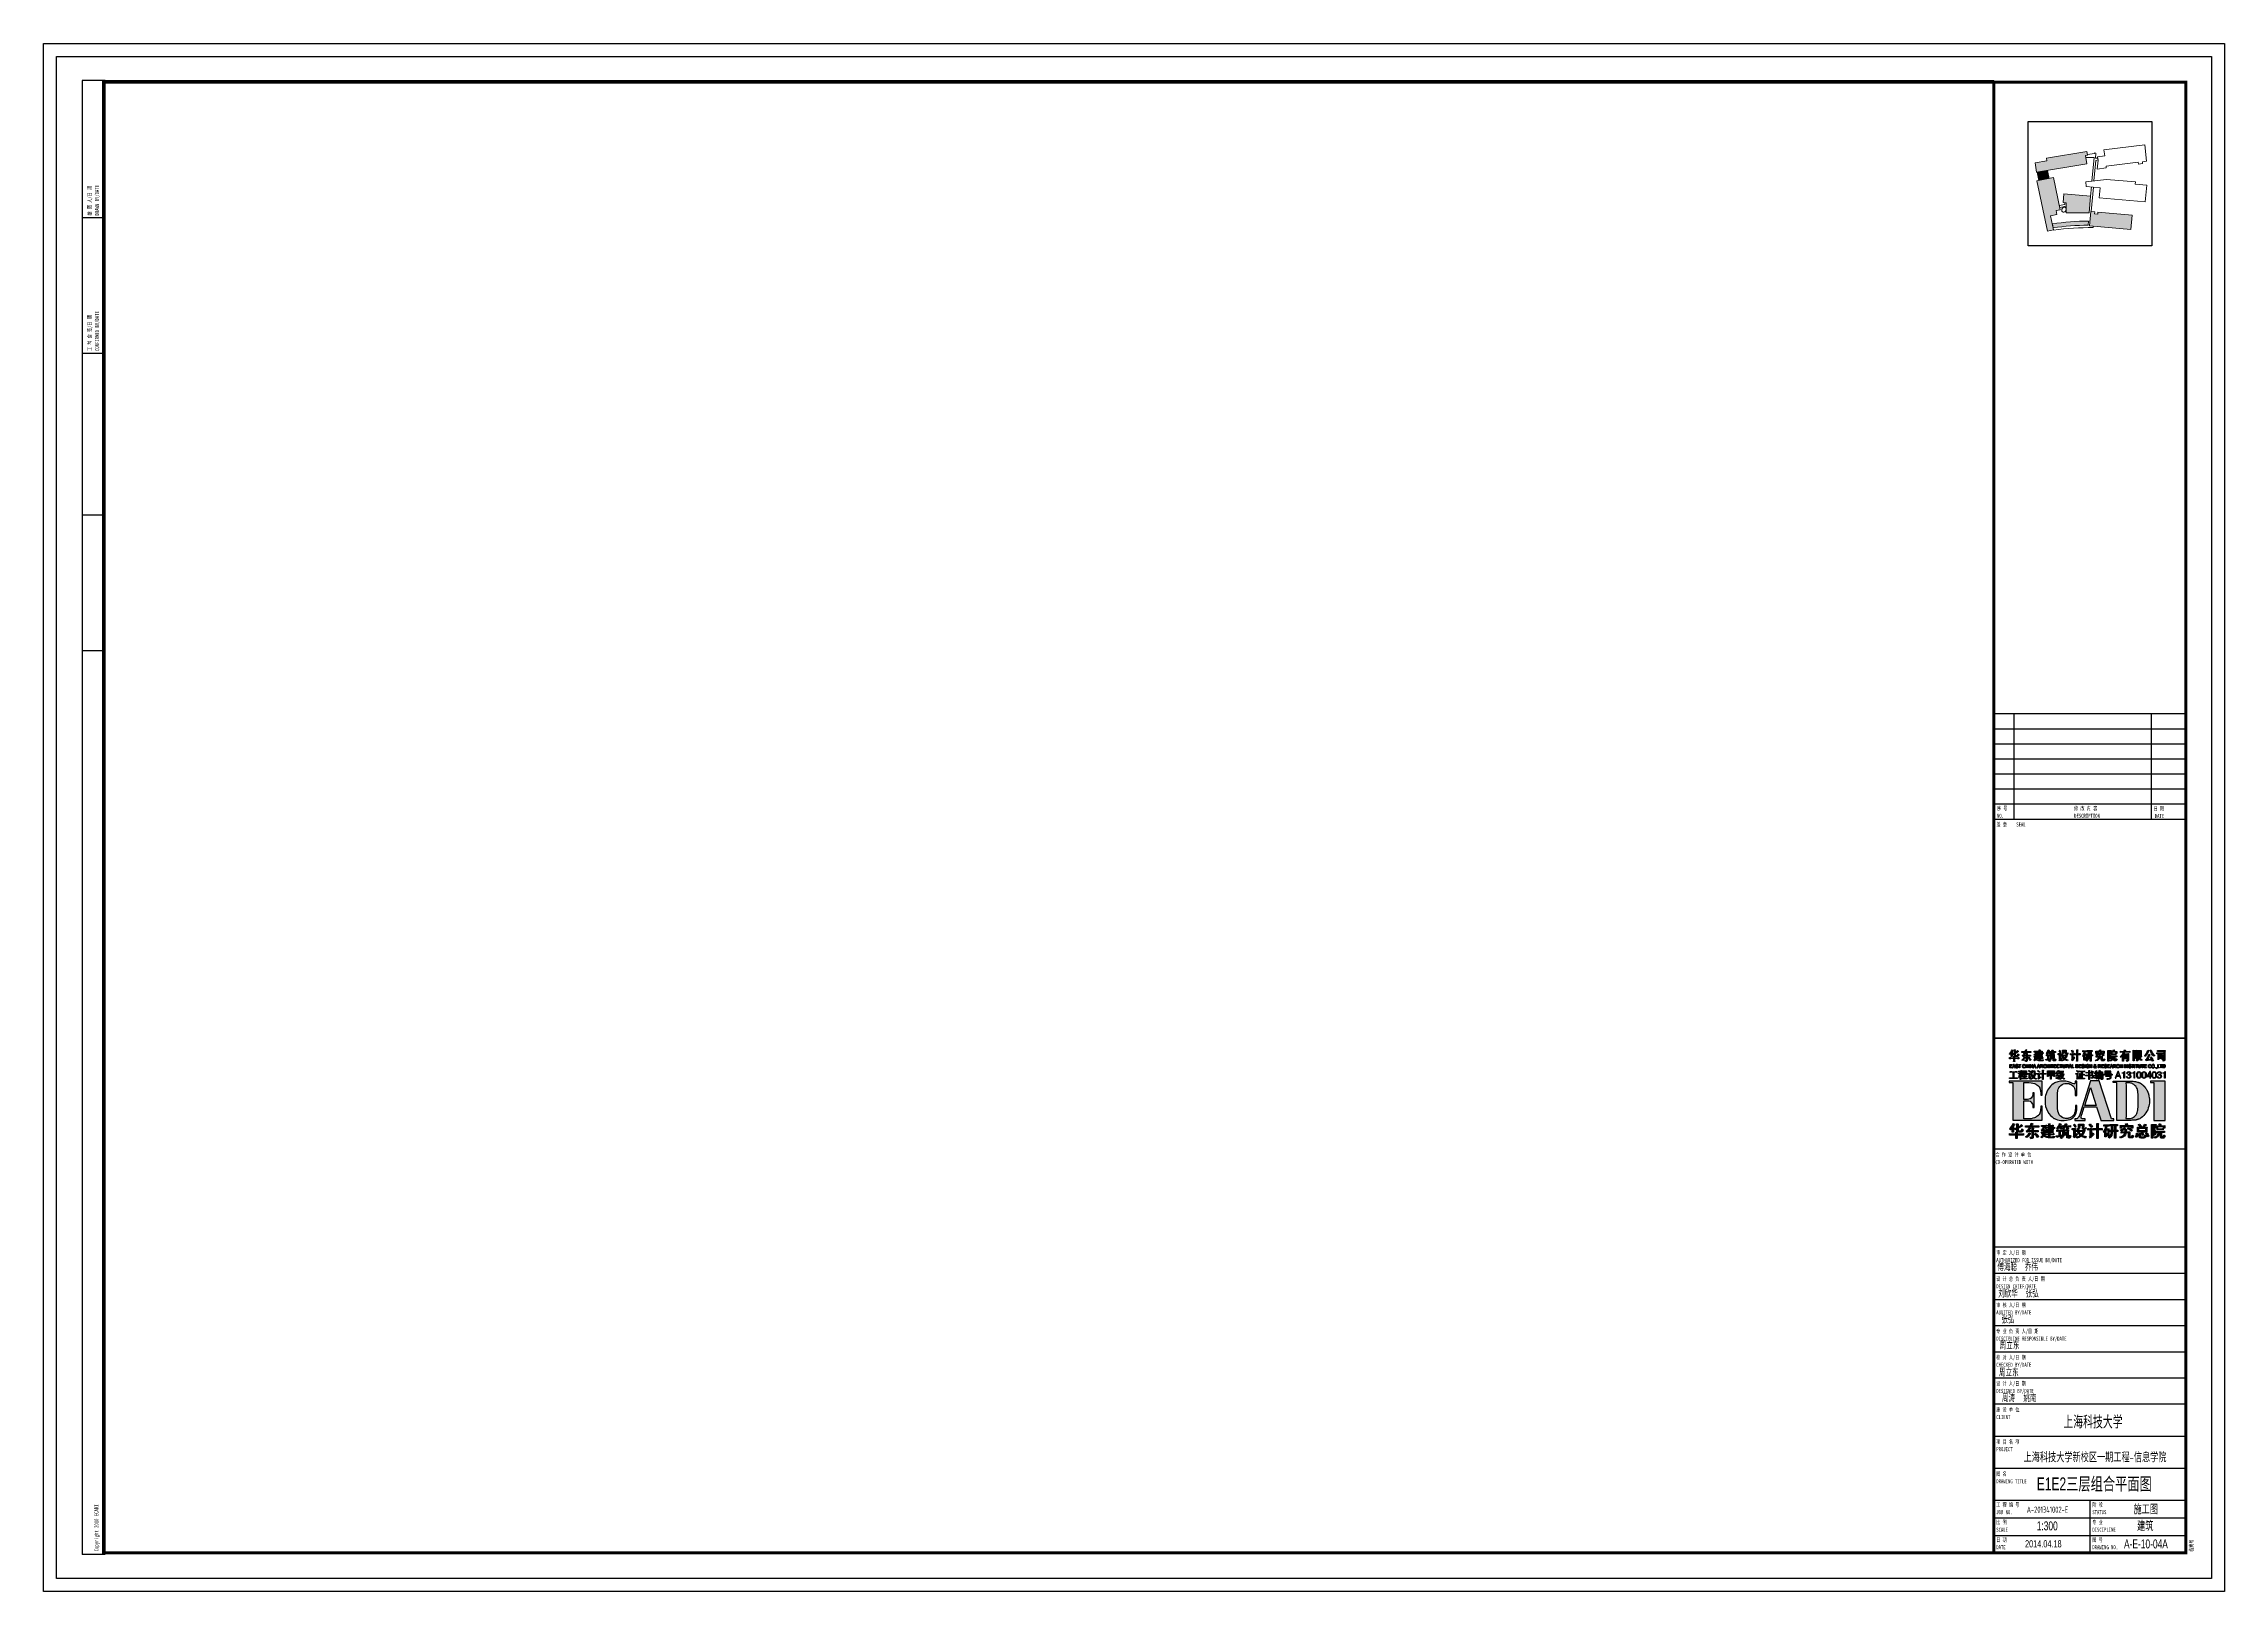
# Paper-space layout 'A-E-10-04' of a CAD drawing. Header units: millimetres. Extents: x -5 to 846, y -5 to 599.
import ezdxf
from ezdxf.enums import TextEntityAlignment as Align

# ---------------------------------------------------------------- set-up
doc = ezdxf.new("R2010")
doc.units = ezdxf.units.MM
doc.header["$LTSCALE"] = 5
for name, color, linetype in [('A-NOTE', 4, 'Continuous'), ('A1图框-E信息学院$0$A1图框—B创意学院$0$C-SHET-TTLB', 11, 'Continuous'), ('A1图框-E信息学院$0$C-SHEET-SHBD', 4, 'Continuous'), ('A1图框-E信息学院$0$C-SHET-SHBD', 4, 'Continuous'), ('A1图框-E信息学院$0$C-SHET-TTLB', 11, 'Continuous'), ('C-SHET-SHBD', 4, 'Continuous'), ('E1商业--分层面积表1$0$分区$0$A-CLNG-PATT', 8, 'Continuous')]:
    doc.layers.add(name, color=color, linetype=linetype)
doc.layers.add('A1图框-E信息学院$0$A1图框—B创意学院$0$A-ANNO-NOTE', color=2, linetype='Continuous', lineweight=13)
doc.styles.add('A1图框-E信息学院$0$SHEET-ECADI', font='simhei.ttf', dxfattribs={"width": 0.7})
doc.styles.add('A1图框-E信息学院$0$XD2008', font='xd-hzs.shx', dxfattribs={"width": 0.7, "bigfont": 'xd-hztxt.shx'})
doc.styles.add('XD2008', font='SIMYOU.TTF', dxfattribs={"width": 0.7})

# ---------------------------------------------------------------- blocks, each defined once
blk = doc.blocks.new('A1图框-E信息学院$0$2010SHEET-A1-L')
at = {"layer": 'A1图框-E信息学院$0$C-SHET-TTLB'}
for p, q in [((-8.4, 0.6), (-8.4, -574.6)), ((0.6, 0.6), (-8.4, 0.6)), ((0.6, -52.99), (-8.4, -52.99)), ((0.6, -105.99), (-8.4, -105.99)), ((0.6, -168.99), (-8.4, -168.99)), ((0.6, -221.99), (-8.4, -221.99)), ((0.6, -574.6), (-8.4, -574.6))]:
    blk.add_line(p, q, dxfattribs=at)
at = {"layer": 'A1图框-E信息学院$0$C-SHET-TTLB', "style": 'A1图框-E信息学院$0$SHEET-ECADI', "width": 0.7}
for s, p in [('绘 图 人/日 期', (-4.64, -52.06)), ('DRAWN BY/DATE', (-1.73, -52.06)), ('工 种 会 签/日 期', (-4.64, -104.95)), ('CONFIRMED BY/DATE', (-1.73, -104.95)), ('Copyright 2010 ECADI', (-2, -573.38))]:
    blk.add_text(s, height=1.6, rotation=90, dxfattribs=at).set_placement(p)
blk = doc.blocks.new('A1图框-E信息学院$0$A1')
at = {"layer": 'A1图框-E信息学院$0$C-SHET-TTLB'}
h = blk.add_hatch(color=256, dxfattribs=at)
h.dxf.hatch_style = 2
edge = h.paths.add_edge_path()
edge.add_spline(control_points=[(768.19, 209.54), (768.19, 209.28), (768.2, 209.01), (768.22, 208.72), (768.22, 208.72), (767.81, 208.72), (767.81, 208.72), (767.83, 208.9), (767.84, 209.18), (767.84, 209.56), (767.84, 209.56), (767.84, 210.09), (767.84, 210.09), (767.72, 209.89), (767.57, 209.68), (767.39, 209.46), (767.39, 209.46), (767.08, 209.76), (767.08, 209.76), (767.51, 210.17), (767.87, 210.7), (768.15, 211.34), (768.41, 211.2), (768.55, 211.09), (768.56, 211.03), (768.56, 211.02), (768.55, 211), (768.51, 210.99), (768.46, 210.95), (768.41, 210.91), (768.38, 210.87), (768.3, 210.74), (768.23, 210.64), (768.19, 210.58), (768.19, 210.58), (768.19, 209.54), (768.19, 209.54)], knot_values=[0, 0, 0, 0, 1, 1, 1, 2, 2, 2, 3, 3, 3, 4, 4, 4, 5, 5, 5, 6, 6, 6, 7, 7, 7, 8, 8, 8, 9, 9, 9, 10, 10, 10, 11, 11, 11, 12, 12, 12, 12], degree=3, periodic=0)
h = blk.add_hatch(color=256, dxfattribs=at)
h.dxf.hatch_style = 2
edge = h.paths.add_edge_path()
edge.add_spline(control_points=[(770.08, 208.27), (770.43, 208.28), (770.67, 208.29), (770.82, 208.31), (770.82, 208.31), (770.82, 207.86), (770.82, 207.86), (770.76, 207.86), (770.62, 207.86), (770.41, 207.88), (770.23, 207.89), (770.13, 207.9), (770.1, 207.9), (770.1, 207.9), (769.15, 207.9), (769.15, 207.9), (769.15, 207.9), (769.15, 207.66), (769.15, 207.66), (769.15, 207.34), (769.16, 207.06), (769.18, 206.84), (769.18, 206.84), (768.76, 206.84), (768.76, 206.84), (768.77, 207.09), (768.78, 207.36), (768.79, 207.66), (768.79, 207.66), (768.79, 207.9), (768.79, 207.9), (768.79, 207.9), (767.86, 207.9), (767.86, 207.9), (767.59, 207.88), (767.35, 207.87), (767.16, 207.86), (767.16, 207.86), (767.16, 208.31), (767.16, 208.31), (767.36, 208.29), (767.59, 208.28), (767.84, 208.27), (767.84, 208.27), (768.79, 208.27), (768.79, 208.27), (768.79, 208.45), (768.78, 208.63), (768.76, 208.8), (769.04, 208.8), (769.19, 208.78), (769.2, 208.74), (769.2, 208.74), (769.2, 208.68), (769.2, 208.68), (769.18, 208.61), (769.16, 208.56), (769.15, 208.5), (769.15, 208.5), (769.15, 208.27), (769.15, 208.27), (769.15, 208.27), (770.08, 208.27), (770.08, 208.27)], knot_values=[0, 0, 0, 0, 1, 1, 1, 2, 2, 2, 3, 3, 3, 4, 4, 4, 5, 5, 5, 6, 6, 6, 7, 7, 7, 8, 8, 8, 9, 9, 9, 10, 10, 10, 11, 11, 11, 12, 12, 12, 13, 13, 13, 14, 14, 14, 15, 15, 15, 16, 16, 16, 17, 17, 17, 18, 18, 18, 19, 19, 19, 20, 20, 20, 21, 21, 21, 21], degree=3, periodic=0)
h = blk.add_hatch(color=256, dxfattribs=at)
h.dxf.hatch_style = 2
h.paths.add_polyline_path([(767.27, 204.25), (767.27, 205.67), (768.13, 205.67), (768.13, 205.5), (767.42, 205.5), (767.42, 205.07), (768.09, 205.07), (768.09, 204.9), (767.42, 204.9), (767.42, 204.42), (768.16, 204.42), (768.16, 204.25)])
h = blk.add_hatch(color=256, dxfattribs=at)
h.dxf.hatch_style = 2
edge = h.paths.add_edge_path()
edge.add_spline(control_points=[(769.4, 209.44), (769.37, 209.33), (769.41, 209.24), (769.51, 209.19), (769.6, 209.16), (769.72, 209.15), (769.89, 209.15), (770.04, 209.16), (770.15, 209.19), (770.21, 209.23), (770.28, 209.27), (770.33, 209.4), (770.36, 209.62), (770.37, 209.68), (770.38, 209.73), (770.38, 209.76), (770.53, 209.61), (770.66, 209.53), (770.77, 209.5), (770.77, 209.49), (770.76, 209.47), (770.75, 209.44), (770.7, 209.12), (770.6, 208.92), (770.46, 208.86), (770.34, 208.79), (770.16, 208.76), (769.92, 208.76), (769.66, 208.76), (769.46, 208.78), (769.31, 208.84), (769.13, 208.9), (769.04, 209.05), (769.05, 209.27), (769.05, 209.27), (769.05, 209.72), (769.05, 209.72), (768.83, 209.6), (768.65, 209.51), (768.5, 209.44), (768.49, 209.55), (768.41, 209.68), (768.27, 209.85), (768.46, 209.89), (768.72, 209.98), (769.04, 210.11), (769.05, 210.32), (769.05, 210.53), (769.04, 210.75), (769.04, 210.99), (769.03, 211.17), (769.02, 211.3), (769.28, 211.3), (769.43, 211.28), (769.46, 211.22), (769.46, 211.22), (769.44, 211.18), (769.44, 211.18), (769.42, 211.11), (769.41, 211.03), (769.4, 210.95), (769.38, 210.75), (769.38, 210.54), (769.38, 210.3), (769.81, 210.62), (770.1, 210.87), (770.23, 211.07), (770.46, 210.82), (770.57, 210.67), (770.57, 210.62), (770.56, 210.61), (770.53, 210.59), (770.49, 210.58), (770.44, 210.55), (770.39, 210.53), (770.34, 210.5), (770.31, 210.47), (770.23, 210.42), (770.1, 210.34), (769.78, 210.15), (769.55, 210), (769.4, 209.91), (769.4, 209.91), (769.4, 209.44), (769.4, 209.44)], knot_values=[0, 0, 0, 0, 1, 1, 1, 2, 2, 2, 3, 3, 3, 4, 4, 4, 5, 5, 5, 6, 6, 6, 7, 7, 7, 8, 8, 8, 9, 9, 9, 10, 10, 10, 11, 11, 11, 12, 12, 12, 13, 13, 13, 14, 14, 14, 15, 15, 15, 16, 16, 16, 17, 17, 17, 18, 18, 18, 19, 19, 19, 20, 20, 20, 21, 21, 21, 22, 22, 22, 23, 23, 23, 24, 24, 24, 25, 25, 25, 26, 26, 26, 27, 27, 27, 28, 28, 28, 28], degree=3, periodic=0)
h = blk.add_hatch(color=256, dxfattribs=at)
h.dxf.hatch_style = 2
h.paths.add_polyline_path([(768.92, 205.67), (768.74, 205.67), (768.29, 204.25), (768.45, 204.25), (768.59, 204.68), (769.09, 204.68), (769.22, 204.25), (769.4, 204.25)])
edge = h.paths.add_edge_path()
edge.add_spline(control_points=[(768.63, 204.83), (768.63, 204.83), (768.76, 205.25), (768.76, 205.25), (768.79, 205.34), (768.81, 205.43), (768.83, 205.52), (768.85, 205.44), (768.87, 205.35), (768.91, 205.23), (768.91, 205.23), (769.04, 204.83), (769.04, 204.83), (769.04, 204.83), (768.63, 204.83), (768.63, 204.83)], knot_values=[0, 0, 0, 0, 1, 1, 1, 2, 2, 2, 3, 3, 3, 4, 4, 4, 5, 5, 5, 5], degree=3, periodic=0)
h = blk.add_hatch(color=256, dxfattribs=at)
h.dxf.hatch_style = 1
edge = h.paths.add_edge_path()
edge.add_spline(control_points=[(769.77, 205.64), (769.7, 205.61), (769.65, 205.56), (769.62, 205.5)], knot_values=[14, 14, 14, 14, 15, 15, 15, 15], degree=3, periodic=0)
edge.add_spline(control_points=[(769.62, 205.5), (769.58, 205.44), (769.56, 205.37), (769.56, 205.3)], knot_values=[13, 13, 13, 13, 14, 14, 14, 14], degree=3, periodic=0)
edge.add_spline(control_points=[(769.56, 205.3), (769.56, 205.24), (769.58, 205.18), (769.61, 205.13)], knot_values=[12, 12, 12, 12, 13, 13, 13, 13], degree=3, periodic=0)
edge.add_spline(control_points=[(769.61, 205.13), (769.63, 205.07), (769.68, 205.03), (769.73, 204.99)], knot_values=[11, 11, 11, 11, 12, 12, 12, 12], degree=3, periodic=0)
edge.add_spline(control_points=[(769.73, 204.99), (769.78, 204.97), (769.85, 204.94), (769.96, 204.91)], knot_values=[10, 10, 10, 10, 11, 11, 11, 11], degree=3, periodic=0)
edge.add_spline(control_points=[(769.96, 204.91), (770.07, 204.87), (770.14, 204.85), (770.18, 204.84)], knot_values=[9, 9, 9, 9, 10, 10, 10, 10], degree=3, periodic=0)
edge.add_spline(control_points=[(770.18, 204.84), (770.23, 204.81), (770.26, 204.79), (770.28, 204.75)], knot_values=[8, 8, 8, 8, 9, 9, 9, 9], degree=3, periodic=0)
edge.add_spline(control_points=[(770.28, 204.75), (770.31, 204.72), (770.32, 204.68), (770.32, 204.64)], knot_values=[7, 7, 7, 7, 8, 8, 8, 8], degree=3, periodic=0)
edge.add_spline(control_points=[(770.32, 204.64), (770.32, 204.59), (770.31, 204.55), (770.28, 204.52)], knot_values=[6, 6, 6, 6, 7, 7, 7, 7], degree=3, periodic=0)
edge.add_spline(control_points=[(770.28, 204.52), (770.26, 204.48), (770.23, 204.45), (770.18, 204.43)], knot_values=[5, 5, 5, 5, 6, 6, 6, 6], degree=3, periodic=0)
edge.add_spline(control_points=[(770.18, 204.43), (770.14, 204.41), (770.08, 204.4), (770.02, 204.4)], knot_values=[4, 4, 4, 4, 5, 5, 5, 5], degree=3, periodic=0)
edge.add_spline(control_points=[(770.02, 204.4), (769.95, 204.4), (769.89, 204.41), (769.84, 204.44)], knot_values=[3, 3, 3, 3, 4, 4, 4, 4], degree=3, periodic=0)
edge.add_spline(control_points=[(769.84, 204.44), (769.78, 204.47), (769.74, 204.5), (769.72, 204.55)], knot_values=[2, 2, 2, 2, 3, 3, 3, 3], degree=3, periodic=0)
edge.add_spline(control_points=[(769.72, 204.55), (769.69, 204.59), (769.67, 204.65), (769.67, 204.72)], knot_values=[1, 1, 1, 1, 2, 2, 2, 2], degree=3, periodic=0)
edge.add_spline(control_points=[(769.67, 204.72), (769.67, 204.72), (769.52, 204.71), (769.52, 204.71)], knot_values=[0.00001, 0.00001, 0.00001, 0.00001, 1, 1, 1, 1], degree=3, periodic=0)
edge.add_spline(control_points=[(769.52, 204.71), (769.52, 204.61), (769.54, 204.53), (769.59, 204.45)], knot_values=[34, 34, 34, 34, 35, 35, 35, 35], degree=3, periodic=0)
edge.add_spline(control_points=[(769.59, 204.45), (769.63, 204.38), (769.68, 204.32), (769.76, 204.28)], knot_values=[33, 33, 33, 33, 34, 34, 34, 34], degree=3, periodic=0)
edge.add_spline(control_points=[(769.76, 204.28), (769.83, 204.25), (769.92, 204.23), (770.03, 204.23)], knot_values=[32, 32, 32, 32, 33, 33, 33, 33], degree=3, periodic=0)
edge.add_spline(control_points=[(770.03, 204.23), (770.11, 204.23), (770.19, 204.25), (770.26, 204.28)], knot_values=[31, 31, 31, 31, 32, 32, 32, 32], degree=3, periodic=0)
edge.add_spline(control_points=[(770.26, 204.28), (770.33, 204.32), (770.38, 204.37), (770.41, 204.44)], knot_values=[30, 30, 30, 30, 31, 31, 31, 31], degree=3, periodic=0)
edge.add_spline(control_points=[(770.41, 204.44), (770.45, 204.51), (770.47, 204.58), (770.47, 204.65)], knot_values=[29, 29, 29, 29, 30, 30, 30, 30], degree=3, periodic=0)
edge.add_spline(control_points=[(770.47, 204.65), (770.47, 204.73), (770.45, 204.79), (770.42, 204.85)], knot_values=[28, 28, 28, 28, 29, 29, 29, 29], degree=3, periodic=0)
edge.add_spline(control_points=[(770.42, 204.85), (770.39, 204.91), (770.33, 204.96), (770.27, 205)], knot_values=[27, 27, 27, 27, 28, 28, 28, 28], degree=3, periodic=0)
edge.add_spline(control_points=[(770.27, 205), (770.22, 205.02), (770.13, 205.05), (770, 205.09)], knot_values=[26, 26, 26, 26, 27, 27, 27, 27], degree=3, periodic=0)
edge.add_spline(control_points=[(770, 205.09), (769.87, 205.12), (769.79, 205.16), (769.76, 205.19)], knot_values=[25, 25, 25, 25, 26, 26, 26, 26], degree=3, periodic=0)
edge.add_spline(control_points=[(769.76, 205.19), (769.73, 205.22), (769.72, 205.26), (769.72, 205.31)], knot_values=[24, 24, 24, 24, 25, 25, 25, 25], degree=3, periodic=0)
edge.add_spline(control_points=[(769.72, 205.31), (769.72, 205.37), (769.74, 205.42), (769.78, 205.47)], knot_values=[23, 23, 23, 23, 24, 24, 24, 24], degree=3, periodic=0)
edge.add_spline(control_points=[(769.78, 205.47), (769.83, 205.51), (769.89, 205.53), (769.99, 205.53)], knot_values=[22, 22, 22, 22, 23, 23, 23, 23], degree=3, periodic=0)
edge.add_spline(control_points=[(769.99, 205.53), (770.08, 205.53), (770.15, 205.5), (770.2, 205.46)], knot_values=[21, 21, 21, 21, 22, 22, 22, 22], degree=3, periodic=0)
edge.add_spline(control_points=[(770.2, 205.46), (770.25, 205.41), (770.27, 205.35), (770.28, 205.26)], knot_values=[20, 20, 20, 20, 21, 21, 21, 21], degree=3, periodic=0)
edge.add_spline(control_points=[(770.28, 205.26), (770.28, 205.26), (770.43, 205.27), (770.43, 205.27)], knot_values=[19.00001, 19.00001, 19.00001, 19.00001, 20, 20, 20, 20], degree=3, periodic=0)
edge.add_spline(control_points=[(770.43, 205.27), (770.43, 205.35), (770.41, 205.43), (770.38, 205.49)], knot_values=[18, 18, 18, 18, 19, 19, 19, 19], degree=3, periodic=0)
edge.add_spline(control_points=[(770.38, 205.49), (770.34, 205.56), (770.29, 205.61), (770.22, 205.64)], knot_values=[17, 17, 17, 17, 18, 18, 18, 18], degree=3, periodic=0)
edge.add_spline(control_points=[(770.22, 205.64), (770.15, 205.68), (770.07, 205.69), (769.98, 205.69)], knot_values=[16, 16, 16, 16, 17, 17, 17, 17], degree=3, periodic=0)
edge.add_spline(control_points=[(769.98, 205.69), (769.9, 205.69), (769.83, 205.68), (769.77, 205.64)], knot_values=[15, 15, 15, 15, 16, 16, 16, 16], degree=3, periodic=0)
h = blk.add_hatch(color=256, dxfattribs=at)
h.dxf.hatch_style = 2
h.paths.add_polyline_path([(771.03, 204.25), (771.03, 205.5), (770.64, 205.5), (770.64, 205.67), (771.59, 205.67), (771.59, 205.5), (771.19, 205.5), (771.19, 204.25)])
h = blk.add_hatch(color=256, dxfattribs=at)
h.dxf.hatch_style = 2
edge = h.paths.add_edge_path()
edge.add_spline(control_points=[(775.01, 210.68), (775.18, 210.68), (775.35, 210.69), (775.53, 210.72), (775.53, 210.72), (775.53, 210.28), (775.53, 210.28), (775.35, 210.31), (775.18, 210.32), (775.03, 210.32), (775.03, 210.32), (773.43, 210.32), (773.43, 210.32), (773.25, 209.97), (773.05, 209.6), (772.82, 209.23), (772.82, 209.23), (773.72, 209.23), (773.72, 209.23), (773.72, 209.23), (773.72, 209.5), (773.72, 209.5), (773.72, 209.65), (773.71, 209.81), (773.69, 209.99), (773.93, 209.99), (774.08, 209.97), (774.13, 209.93), (774.13, 209.92), (774.12, 209.9), (774.11, 209.87), (774.07, 209.81), (774.05, 209.72), (774.05, 209.62), (774.05, 209.62), (774.05, 209.23), (774.05, 209.23), (774.05, 209.23), (774.78, 209.23), (774.78, 209.23), (774.97, 209.23), (775.15, 209.24), (775.32, 209.27), (775.32, 209.27), (775.32, 208.84), (775.32, 208.84), (775.18, 208.86), (775, 208.88), (774.78, 208.88), (774.78, 208.88), (774.05, 208.88), (774.05, 208.88), (774.05, 208.88), (774.05, 207.29), (774.05, 207.29), (774.06, 207.09), (774.02, 206.97), (773.93, 206.92), (773.87, 206.85), (773.68, 206.81), (773.36, 206.78), (773.33, 206.94), (773.28, 207.09), (773.2, 207.25), (773.43, 207.21), (773.57, 207.21), (773.64, 207.25), (773.7, 207.28), (773.73, 207.36), (773.72, 207.5), (773.72, 207.5), (773.72, 208.88), (773.72, 208.88), (773.39, 208.88), (773.13, 208.86), (772.92, 208.84), (772.59, 208.81), (772.4, 208.78), (772.35, 208.76), (772.35, 208.76), (772.2, 209.17), (772.2, 209.17), (772.38, 209.23), (772.51, 209.35), (772.61, 209.5), (772.76, 209.72), (772.91, 210), (773.07, 210.32), (773.07, 210.32), (772.51, 210.32), (772.51, 210.32), (772.35, 210.32), (772.18, 210.31), (772, 210.28), (772, 210.28), (772, 210.72), (772, 210.72), (772.2, 210.69), (772.37, 210.68), (772.5, 210.68), (772.5, 210.68), (773.21, 210.68), (773.21, 210.68), (773.33, 210.94), (773.42, 211.19), (773.48, 211.44), (773.67, 211.38), (773.81, 211.31), (773.9, 211.24), (773.92, 211.23), (773.91, 211.21), (773.87, 211.18), (773.83, 211.13), (773.8, 211.09), (773.79, 211.07), (773.72, 210.98), (773.65, 210.85), (773.56, 210.68), (773.56, 210.68), (775.01, 210.68), (775.01, 210.68)], knot_values=[0, 0, 0, 0, 1, 1, 1, 2, 2, 2, 3, 3, 3, 4, 4, 4, 5, 5, 5, 6, 6, 6, 7, 7, 7, 8, 8, 8, 9, 9, 9, 10, 10, 10, 11, 11, 11, 12, 12, 12, 13, 13, 13, 14, 14, 14, 15, 15, 15, 16, 16, 16, 17, 17, 17, 18, 18, 18, 19, 19, 19, 20, 20, 20, 21, 21, 21, 22, 22, 22, 23, 23, 23, 24, 24, 24, 25, 25, 25, 26, 26, 26, 27, 27, 27, 28, 28, 28, 29, 29, 29, 30, 30, 30, 31, 31, 31, 32, 32, 32, 33, 33, 33, 34, 34, 34, 35, 35, 35, 36, 36, 36, 37, 37, 37, 38, 38, 38, 39, 39, 39, 40, 40, 40, 40], degree=3, periodic=0)
h = blk.add_hatch(color=256, dxfattribs=at)
h.dxf.hatch_style = 2
edge = h.paths.add_edge_path()
edge.add_spline(control_points=[(772, 207.33), (772.35, 207.62), (772.68, 208), (772.99, 208.48), (773.03, 208.46), (773.1, 208.42), (773.18, 208.39), (773.32, 208.31), (773.39, 208.27), (773.38, 208.27), (773.39, 208.24), (773.37, 208.22), (773.33, 208.21), (773.26, 208.18), (773.21, 208.15), (773.18, 208.11), (772.91, 207.75), (772.64, 207.41), (772.37, 207.11), (772.37, 207.11), (772, 207.33), (772, 207.33)], knot_values=[0, 0, 0, 0, 1, 1, 1, 2, 2, 2, 3, 3, 3, 4, 4, 4, 5, 5, 5, 6, 6, 6, 7, 7, 7, 7], degree=3, periodic=0)
h = blk.add_hatch(color=256, dxfattribs=at)
h.dxf.hatch_style = 1
edge = h.paths.add_edge_path()
edge.add_spline(control_points=[(772.38, 204.97), (772.38, 205.06), (772.39, 205.16), (772.42, 205.24)], knot_values=[16, 16, 16, 16, 17, 17, 17, 17], degree=3, periodic=0)
edge.add_spline(control_points=[(772.42, 205.24), (772.44, 205.33), (772.49, 205.4), (772.55, 205.45)], knot_values=[15, 15, 15, 15, 16, 16, 16, 16], degree=3, periodic=0)
edge.add_spline(control_points=[(772.55, 205.45), (772.61, 205.51), (772.69, 205.53), (772.78, 205.53)], knot_values=[14, 14, 14, 14, 15, 15, 15, 15], degree=3, periodic=0)
edge.add_spline(control_points=[(772.78, 205.53), (772.86, 205.53), (772.92, 205.51), (772.98, 205.46)], knot_values=[13, 13, 13, 13, 14, 14, 14, 14], degree=3, periodic=0)
edge.add_spline(control_points=[(772.98, 205.46), (773.03, 205.41), (773.07, 205.34), (773.1, 205.24)], knot_values=[12, 12, 12, 12, 13, 13, 13, 13], degree=3, periodic=0)
edge.add_spline(control_points=[(773.1, 205.24), (773.1, 205.24), (773.25, 205.28), (773.25, 205.28)], knot_values=[11.00001, 11.00001, 11.00001, 11.00001, 12, 12, 12, 12], degree=3, periodic=0)
edge.add_spline(control_points=[(773.25, 205.28), (773.22, 205.41), (773.16, 205.51), (773.08, 205.58)], knot_values=[10, 10, 10, 10, 11, 11, 11, 11], degree=3, periodic=0)
edge.add_spline(control_points=[(773.08, 205.58), (773, 205.66), (772.9, 205.69), (772.78, 205.69)], knot_values=[9, 9, 9, 9, 10, 10, 10, 10], degree=3, periodic=0)
edge.add_spline(control_points=[(772.78, 205.69), (772.68, 205.69), (772.58, 205.67), (772.49, 205.61)], knot_values=[8, 8, 8, 8, 9, 9, 9, 9], degree=3, periodic=0)
edge.add_spline(control_points=[(772.49, 205.61), (772.4, 205.55), (772.34, 205.47), (772.29, 205.36)], knot_values=[7, 7, 7, 7, 8, 8, 8, 8], degree=3, periodic=0)
edge.add_spline(control_points=[(772.29, 205.36), (772.24, 205.25), (772.22, 205.12), (772.22, 204.97)], knot_values=[6, 6, 6, 6, 7, 7, 7, 7], degree=3, periodic=0)
edge.add_spline(control_points=[(772.22, 204.97), (772.22, 204.84), (772.24, 204.71), (772.28, 204.59)], knot_values=[5, 5, 5, 5, 6, 6, 6, 6], degree=3, periodic=0)
edge.add_spline(control_points=[(772.28, 204.59), (772.32, 204.47), (772.38, 204.38), (772.47, 204.32)], knot_values=[4, 4, 4, 4, 5, 5, 5, 5], degree=3, periodic=0)
edge.add_spline(control_points=[(772.47, 204.32), (772.55, 204.26), (772.65, 204.23), (772.78, 204.23)], knot_values=[3, 3, 3, 3, 4, 4, 4, 4], degree=3, periodic=0)
edge.add_spline(control_points=[(772.78, 204.23), (772.9, 204.23), (773.01, 204.27), (773.1, 204.35)], knot_values=[2, 2, 2, 2, 3, 3, 3, 3], degree=3, periodic=0)
edge.add_spline(control_points=[(773.1, 204.35), (773.18, 204.43), (773.24, 204.55), (773.27, 204.7)], knot_values=[1, 1, 1, 1, 2, 2, 2, 2], degree=3, periodic=0)
edge.add_spline(control_points=[(773.27, 204.7), (773.27, 204.7), (773.12, 204.75), (773.12, 204.75)], knot_values=[0.00001, 0.00001, 0.00001, 0.00001, 1, 1, 1, 1], degree=3, periodic=0)
edge.add_spline(control_points=[(773.12, 204.75), (773.09, 204.63), (773.05, 204.54), (772.99, 204.48)], knot_values=[21, 21, 21, 21, 22, 22, 22, 22], degree=3, periodic=0)
edge.add_spline(control_points=[(772.99, 204.48), (772.93, 204.42), (772.86, 204.39), (772.77, 204.39)], knot_values=[20, 20, 20, 20, 21, 21, 21, 21], degree=3, periodic=0)
edge.add_spline(control_points=[(772.77, 204.39), (772.69, 204.39), (772.63, 204.41), (772.56, 204.45)], knot_values=[19, 19, 19, 19, 20, 20, 20, 20], degree=3, periodic=0)
edge.add_spline(control_points=[(772.56, 204.45), (772.5, 204.5), (772.46, 204.57), (772.43, 204.66)], knot_values=[18, 18, 18, 18, 19, 19, 19, 19], degree=3, periodic=0)
edge.add_spline(control_points=[(772.43, 204.66), (772.4, 204.75), (772.38, 204.85), (772.38, 204.97)], knot_values=[17, 17, 17, 17, 18, 18, 18, 18], degree=3, periodic=0)
h = blk.add_hatch(color=256, dxfattribs=at)
h.dxf.hatch_style = 2
h.paths.add_polyline_path([(773.52, 204.25), (773.52, 205.67), (773.67, 205.67), (773.67, 205.09), (774.3, 205.09), (774.3, 205.67), (774.45, 205.67), (774.45, 204.25), (774.3, 204.25), (774.3, 204.92), (773.67, 204.92), (773.67, 204.25)])
h = blk.add_hatch(color=256, dxfattribs=at)
h.dxf.hatch_style = 2
edge = h.paths.add_edge_path()
edge.add_spline(control_points=[(775.21, 207.19), (774.93, 207.58), (774.66, 207.92), (774.38, 208.21), (774.38, 208.21), (774.65, 208.44), (774.65, 208.44), (774.84, 208.26), (775.06, 208.02), (775.32, 207.72), (775.42, 207.6), (775.49, 207.52), (775.53, 207.47), (775.53, 207.47), (775.21, 207.19), (775.21, 207.19)], knot_values=[0, 0, 0, 0, 1, 1, 1, 2, 2, 2, 3, 3, 3, 4, 4, 4, 5, 5, 5, 5], degree=3, periodic=0)
h = blk.add_hatch(color=256, dxfattribs=at)
h.dxf.hatch_style = 2
h.paths.add_polyline_path([(774.93, 204.25), (774.77, 204.25), (774.77, 205.67), (774.93, 205.67)])
h = blk.add_hatch(color=256, dxfattribs=at)
h.dxf.hatch_style = 2
h.paths.add_polyline_path([(775.26, 204.25), (775.26, 205.67), (775.42, 205.67), (776.05, 204.56), (776.05, 205.67), (776.2, 205.67), (776.2, 204.25), (776.04, 204.25), (775.41, 205.37), (775.41, 204.25)])
h = blk.add_hatch(color=256, dxfattribs=at)
h.dxf.hatch_style = 2
h.paths.add_polyline_path([(776.84, 205.67), (776.38, 204.25), (776.55, 204.25), (776.68, 204.68), (777.18, 204.68), (777.32, 204.25), (777.5, 204.25), (777.01, 205.67)])
edge = h.paths.add_edge_path()
edge.add_spline(control_points=[(776.72, 204.83), (776.72, 204.83), (776.85, 205.25), (776.85, 205.25), (776.88, 205.34), (776.9, 205.43), (776.92, 205.52), (776.94, 205.44), (776.96, 205.35), (777, 205.23), (777, 205.23), (777.13, 204.83), (777.13, 204.83), (777.13, 204.83), (776.72, 204.83), (776.72, 204.83)], knot_values=[0, 0, 0, 0, 1, 1, 1, 2, 2, 2, 3, 3, 3, 4, 4, 4, 5, 5, 5, 5], degree=3, periodic=0)
h = blk.add_hatch(color=256, dxfattribs=at)
h.dxf.hatch_style = 2
edge = h.paths.add_edge_path()
edge.add_spline(control_points=[(778.47, 207.43), (778.13, 207.47), (777.82, 207.64), (777.54, 207.94), (777.66, 208.25), (777.76, 208.78), (777.83, 209.54), (777.83, 209.54), (777.26, 209.46), (777.26, 209.46), (777.47, 209.79), (777.65, 210.24), (777.82, 210.83), (777.71, 210.81), (777.58, 210.79), (777.43, 210.79), (777.43, 210.79), (777.25, 210.79), (777.25, 210.79), (777.09, 210.79), (776.96, 210.81), (776.84, 210.83), (776.84, 210.83), (776.79, 210.83), (776.79, 210.83), (776.79, 210.83), (776.79, 210.44), (776.79, 210.44), (776.79, 210.44), (776.84, 210.44), (776.84, 210.44), (776.96, 210.48), (777.09, 210.5), (777.23, 210.5), (777.23, 210.5), (777.41, 210.5), (777.41, 210.5), (777.21, 209.83), (777.02, 209.49), (776.82, 209.48), (776.8, 209.48), (776.79, 209.48), (776.79, 209.46), (776.79, 209.46), (776.9, 209.07), (776.9, 209.07), (776.91, 209.07), (776.93, 209.08), (776.95, 209.09), (777.09, 209.13), (777.28, 209.16), (777.51, 209.19), (777.45, 208.77), (777.39, 208.45), (777.33, 208.23), (777.19, 208.52), (777.1, 208.75), (777.08, 208.91), (777.08, 208.91), (776.77, 208.74), (776.77, 208.74), (776.8, 208.66), (776.85, 208.56), (776.9, 208.44), (777.01, 208.22), (777.11, 208.04), (777.2, 207.9), (776.99, 207.58), (776.79, 207.37), (776.61, 207.27), (776.76, 207.21), (776.88, 207.13), (776.95, 207.05), (777.08, 207.19), (777.23, 207.38), (777.39, 207.64), (777.64, 207.37), (777.93, 207.21), (778.26, 207.15), (778.59, 207.07), (779.23, 207.04), (780.2, 207.04), (780.24, 207.15), (780.3, 207.28), (780.38, 207.43), (780.38, 207.43), (780.42, 207.49), (780.42, 207.49), (779.45, 207.39), (778.8, 207.37), (778.47, 207.43)], knot_values=[0, 0, 0, 0, 1, 1, 1, 2, 2, 2, 3, 3, 3, 4, 4, 4, 5, 5, 5, 6, 6, 6, 7, 7, 7, 8, 8, 8, 9, 9, 9, 10, 10, 10, 11, 11, 11, 12, 12, 12, 13, 13, 13, 14, 14, 14, 15, 15, 15, 16, 16, 16, 17, 17, 17, 18, 18, 18, 19, 19, 19, 20, 20, 20, 21, 21, 21, 22, 22, 22, 23, 23, 23, 24, 24, 24, 25, 25, 25, 26, 26, 26, 27, 27, 27, 28, 28, 28, 29, 29, 29, 30, 30, 30, 30], degree=3, periodic=0)
h = blk.add_hatch(color=256, dxfattribs=at)
h.dxf.hatch_style = 2
edge = h.paths.add_edge_path()
edge.add_spline(control_points=[(778.28, 209.93), (778.28, 209.93), (778.75, 209.93), (778.75, 209.93), (778.75, 209.93), (778.75, 209.58), (778.75, 209.58), (778.75, 209.58), (778.34, 209.58), (778.34, 209.58), (778.17, 209.59), (778.07, 209.6), (778.05, 209.62), (778.05, 209.62), (778.05, 209.29), (778.05, 209.29), (778.05, 209.29), (778.16, 209.29), (778.16, 209.29), (778.24, 209.3), (778.3, 209.31), (778.36, 209.31), (778.36, 209.31), (778.75, 209.31), (778.75, 209.31), (778.75, 209.31), (778.75, 208.93), (778.75, 208.93), (778.75, 208.93), (778.37, 208.93), (778.37, 208.93), (778.19, 208.93), (778.05, 208.95), (777.97, 208.97), (777.97, 208.97), (777.97, 208.62), (777.97, 208.62), (777.97, 208.62), (778, 208.63), (778.05, 208.64), (778.14, 208.65), (778.25, 208.66), (778.37, 208.66), (778.37, 208.66), (778.75, 208.66), (778.75, 208.66), (778.75, 208.66), (778.75, 208.27), (778.75, 208.27), (778.75, 208.27), (778.26, 208.27), (778.26, 208.27), (778.15, 208.27), (778.03, 208.28), (777.9, 208.29), (777.9, 208.29), (777.83, 208.29), (777.83, 208.29), (777.83, 208.29), (777.83, 207.94), (777.83, 207.94), (777.84, 207.94), (777.86, 207.94), (777.88, 207.96), (777.99, 207.98), (778.11, 207.99), (778.24, 207.99), (778.24, 207.99), (778.75, 207.99), (778.75, 207.99), (778.75, 207.86), (778.74, 207.72), (778.72, 207.56), (778.71, 207.51), (778.7, 207.48), (778.7, 207.47), (778.7, 207.47), (779.08, 207.47), (779.08, 207.47), (779.08, 207.47), (779.08, 207.54), (779.08, 207.54), (779.05, 207.7), (779.04, 207.85), (779.04, 207.99), (779.04, 207.99), (779.55, 207.99), (779.55, 207.99), (779.67, 207.99), (779.83, 207.97), (780.04, 207.92), (780.04, 207.92), (780.09, 207.92), (780.09, 207.92), (780.09, 207.92), (780.09, 208.31), (780.09, 208.31), (780.09, 208.31), (780.01, 208.31), (780.01, 208.31), (779.8, 208.28), (779.64, 208.27), (779.53, 208.27), (779.53, 208.27), (779.04, 208.27), (779.04, 208.27), (779.04, 208.27), (779.04, 208.66), (779.04, 208.66), (779.04, 208.66), (779.45, 208.66), (779.45, 208.66), (779.53, 208.66), (779.65, 208.65), (779.83, 208.64), (779.89, 208.63), (779.93, 208.62), (779.94, 208.62), (779.94, 208.62), (779.94, 208.97), (779.94, 208.97), (779.94, 208.97), (779.84, 208.97), (779.84, 208.97), (779.67, 208.95), (779.54, 208.93), (779.47, 208.93), (779.47, 208.93), (779.04, 208.93), (779.04, 208.93), (779.04, 208.93), (779.04, 209.31), (779.04, 209.31), (779.04, 209.31), (779.55, 209.31), (779.55, 209.31), (779.65, 209.31), (779.76, 209.29), (779.88, 209.27), (779.9, 209.28), (779.92, 209.31), (779.93, 209.35), (779.92, 209.41), (779.91, 209.51), (779.91, 209.64), (779.9, 209.76), (779.89, 209.85), (779.89, 209.93), (780.05, 209.93), (780.18, 209.92), (780.28, 209.89), (780.28, 209.89), (780.33, 209.89), (780.33, 209.89), (780.33, 209.89), (780.33, 210.26), (780.33, 210.26), (780.33, 210.26), (780.3, 210.26), (780.3, 210.26), (780.18, 210.23), (780.05, 210.21), (779.89, 210.21), (779.9, 210.45), (779.92, 210.66), (779.93, 210.81), (779.93, 210.84), (779.92, 210.85), (779.89, 210.85), (779.84, 210.85), (779.76, 210.85), (779.66, 210.83), (779.66, 210.83), (779.04, 210.83), (779.04, 210.83), (779.04, 211.03), (779.07, 211.17), (779.13, 211.24), (779.13, 211.24), (779.14, 211.26), (779.14, 211.26), (779.12, 211.3), (778.98, 211.32), (778.73, 211.32), (778.74, 211.2), (778.75, 211.04), (778.75, 210.83), (778.75, 210.83), (778.36, 210.83), (778.36, 210.83), (778.25, 210.83), (778.15, 210.84), (778.06, 210.85), (778.06, 210.85), (778, 210.85), (778, 210.85), (778, 210.85), (778, 210.52), (778, 210.52), (778.01, 210.52), (778.03, 210.53), (778.06, 210.54), (778.15, 210.55), (778.24, 210.56), (778.32, 210.56), (778.32, 210.56), (778.75, 210.56), (778.75, 210.56), (778.75, 210.56), (778.75, 210.21), (778.75, 210.21), (778.75, 210.21), (778.28, 210.21), (778.28, 210.21), (778.14, 210.21), (778.02, 210.22), (777.9, 210.24), (777.9, 210.24), (777.83, 210.24), (777.83, 210.24), (777.83, 210.24), (777.83, 209.89), (777.83, 209.89), (777.83, 209.89), (777.88, 209.89), (777.88, 209.89), (778, 209.92), (778.13, 209.93), (778.28, 209.93)], knot_values=[0, 0, 0, 0, 1, 1, 1, 2, 2, 2, 3, 3, 3, 4, 4, 4, 5, 5, 5, 6, 6, 6, 7, 7, 7, 8, 8, 8, 9, 9, 9, 10, 10, 10, 11, 11, 11, 12, 12, 12, 13, 13, 13, 14, 14, 14, 15, 15, 15, 16, 16, 16, 17, 17, 17, 18, 18, 18, 19, 19, 19, 20, 20, 20, 21, 21, 21, 22, 22, 22, 23, 23, 23, 24, 24, 24, 25, 25, 25, 26, 26, 26, 27, 27, 27, 28, 28, 28, 29, 29, 29, 30, 30, 30, 31, 31, 31, 32, 32, 32, 33, 33, 33, 34, 34, 34, 35, 35, 35, 36, 36, 36, 37, 37, 37, 38, 38, 38, 39, 39, 39, 40, 40, 40, 41, 41, 41, 42, 42, 42, 43, 43, 43, 44, 44, 44, 45, 45, 45, 46, 46, 46, 47, 47, 47, 48, 48, 48, 49, 49, 49, 50, 50, 50, 51, 51, 51, 52, 52, 52, 53, 53, 53, 54, 54, 54, 55, 55, 55, 56, 56, 56, 57, 57, 57, 58, 58, 58, 59, 59, 59, 60, 60, 60, 61, 61, 61, 62, 62, 62, 63, 63, 63, 64, 64, 64, 65, 65, 65, 66, 66, 66, 67, 67, 67, 68, 68, 68, 69, 69, 69, 70, 70, 70, 71, 71, 71, 72, 72, 72, 73, 73, 73, 74, 74, 74, 75, 75, 75, 76, 76, 76, 76], degree=3, periodic=0)
h.paths.add_polyline_path([(779.04, 210.56), (779.58, 210.56), (779.58, 210.21), (779.04, 210.21)])
h.paths.add_polyline_path([(779.04, 209.93), (779.58, 209.93), (779.58, 209.58), (779.04, 209.58)])
h = blk.add_hatch(color=256, dxfattribs=at)
h.dxf.hatch_style = 2
h.paths.add_polyline_path([(778.31, 205.67), (777.85, 204.25), (778.02, 204.25), (778.15, 204.68), (778.65, 204.68), (778.79, 204.25), (778.97, 204.25), (778.48, 205.67)])
edge = h.paths.add_edge_path()
edge.add_spline(control_points=[(778.2, 204.83), (778.2, 204.83), (778.33, 205.25), (778.33, 205.25), (778.36, 205.34), (778.38, 205.43), (778.39, 205.52), (778.41, 205.44), (778.44, 205.35), (778.48, 205.23), (778.48, 205.23), (778.6, 204.83), (778.6, 204.83), (778.6, 204.83), (778.2, 204.83), (778.2, 204.83)], knot_values=[0, 0, 0, 0, 1, 1, 1, 2, 2, 2, 3, 3, 3, 4, 4, 4, 5, 5, 5, 5], degree=3, periodic=0)
h = blk.add_hatch(color=256, dxfattribs=at)
h.dxf.hatch_style = 2
edge = h.paths.add_edge_path()
edge.add_spline(control_points=[(779.99, 204.64), (779.95, 204.71), (779.9, 204.77), (779.86, 204.83), (779.84, 204.85), (779.8, 204.87), (779.76, 204.9), (779.88, 204.92), (779.96, 204.96), (780.02, 205.03), (780.07, 205.1), (780.1, 205.18), (780.1, 205.28), (780.1, 205.36), (780.08, 205.43), (780.05, 205.5), (780.02, 205.56), (779.97, 205.61), (779.92, 205.63), (779.86, 205.66), (779.78, 205.67), (779.67, 205.67), (779.67, 205.67), (779.14, 205.67), (779.14, 205.67), (779.14, 205.67), (779.14, 204.25), (779.14, 204.25), (779.14, 204.25), (779.3, 204.25), (779.3, 204.25), (779.3, 204.25), (779.3, 204.88), (779.3, 204.88), (779.3, 204.88), (779.48, 204.88), (779.48, 204.88), (779.52, 204.88), (779.55, 204.88), (779.57, 204.87), (779.6, 204.87), (779.62, 204.85), (779.64, 204.84), (779.67, 204.82), (779.7, 204.79), (779.73, 204.74), (779.76, 204.7), (779.79, 204.63), (779.84, 204.55), (779.84, 204.55), (780, 204.25), (780, 204.25), (780, 204.25), (780.2, 204.25), (780.2, 204.25), (780.2, 204.25), (779.99, 204.64), (779.99, 204.64)], knot_values=[0, 0, 0, 0, 1, 1, 1, 2, 2, 2, 3, 3, 3, 4, 4, 4, 5, 5, 5, 6, 6, 6, 7, 7, 7, 8, 8, 8, 9, 9, 9, 10, 10, 10, 11, 11, 11, 12, 12, 12, 13, 13, 13, 14, 14, 14, 15, 15, 15, 16, 16, 16, 17, 17, 17, 18, 18, 18, 19, 19, 19, 19], degree=3, periodic=0)
edge = h.paths.add_edge_path()
edge.add_spline(control_points=[(779.64, 205.04), (779.64, 205.04), (779.3, 205.04), (779.3, 205.04), (779.3, 205.04), (779.3, 205.51), (779.3, 205.51), (779.3, 205.51), (779.68, 205.51), (779.68, 205.51), (779.77, 205.51), (779.83, 205.49), (779.87, 205.45), (779.91, 205.41), (779.94, 205.35), (779.94, 205.28), (779.94, 205.24), (779.92, 205.19), (779.9, 205.16), (779.88, 205.12), (779.85, 205.09), (779.81, 205.07), (779.77, 205.05), (779.71, 205.04), (779.64, 205.04)], knot_values=[0, 0, 0, 0, 1, 1, 1, 2, 2, 2, 3, 3, 3, 4, 4, 4, 5, 5, 5, 6, 6, 6, 7, 7, 7, 8, 8, 8, 8], degree=3, periodic=0)
h = blk.add_hatch(color=256, dxfattribs=at)
h.dxf.hatch_style = 1
edge = h.paths.add_edge_path()
edge.add_spline(control_points=[(780.67, 205.45), (780.73, 205.51), (780.81, 205.53), (780.9, 205.53)], knot_values=[14, 14, 14, 14, 15, 15, 15, 15], degree=3, periodic=0)
edge.add_spline(control_points=[(780.9, 205.53), (780.98, 205.53), (781.05, 205.51), (781.1, 205.46)], knot_values=[13, 13, 13, 13, 14, 14, 14, 14], degree=3, periodic=0)
edge.add_spline(control_points=[(781.1, 205.46), (781.15, 205.41), (781.19, 205.34), (781.22, 205.24)], knot_values=[12, 12, 12, 12, 13, 13, 13, 13], degree=3, periodic=0)
edge.add_spline(control_points=[(781.22, 205.24), (781.22, 205.24), (781.38, 205.28), (781.38, 205.28)], knot_values=[11.00001, 11.00001, 11.00001, 11.00001, 12, 12, 12, 12], degree=3, periodic=0)
edge.add_spline(control_points=[(781.38, 205.28), (781.35, 205.41), (781.29, 205.51), (781.21, 205.58)], knot_values=[10, 10, 10, 10, 11, 11, 11, 11], degree=3, periodic=0)
edge.add_spline(control_points=[(781.21, 205.58), (781.13, 205.66), (781.03, 205.69), (780.91, 205.69)], knot_values=[9, 9, 9, 9, 10, 10, 10, 10], degree=3, periodic=0)
edge.add_spline(control_points=[(780.91, 205.69), (780.8, 205.69), (780.7, 205.67), (780.62, 205.61)], knot_values=[8, 8, 8, 8, 9, 9, 9, 9], degree=3, periodic=0)
edge.add_spline(control_points=[(780.62, 205.61), (780.53, 205.55), (780.46, 205.47), (780.41, 205.36)], knot_values=[7, 7, 7, 7, 8, 8, 8, 8], degree=3, periodic=0)
edge.add_spline(control_points=[(780.41, 205.36), (780.37, 205.25), (780.34, 205.12), (780.34, 204.97)], knot_values=[6, 6, 6, 6, 7, 7, 7, 7], degree=3, periodic=0)
edge.add_spline(control_points=[(780.34, 204.97), (780.34, 204.84), (780.36, 204.71), (780.4, 204.59)], knot_values=[5, 5, 5, 5, 6, 6, 6, 6], degree=3, periodic=0)
edge.add_spline(control_points=[(780.4, 204.59), (780.45, 204.47), (780.51, 204.38), (780.59, 204.32)], knot_values=[4, 4, 4, 4, 5, 5, 5, 5], degree=3, periodic=0)
edge.add_spline(control_points=[(780.59, 204.32), (780.67, 204.26), (780.77, 204.23), (780.9, 204.23)], knot_values=[3, 3, 3, 3, 4, 4, 4, 4], degree=3, periodic=0)
edge.add_spline(control_points=[(780.9, 204.23), (781.03, 204.23), (781.13, 204.27), (781.22, 204.35)], knot_values=[2, 2, 2, 2, 3, 3, 3, 3], degree=3, periodic=0)
edge.add_spline(control_points=[(781.22, 204.35), (781.3, 204.43), (781.36, 204.55), (781.4, 204.7)], knot_values=[1, 1, 1, 1, 2, 2, 2, 2], degree=3, periodic=0)
edge.add_spline(control_points=[(781.4, 204.7), (781.4, 204.7), (781.24, 204.75), (781.24, 204.75)], knot_values=[0.00001, 0.00001, 0.00001, 0.00001, 1, 1, 1, 1], degree=3, periodic=0)
edge.add_spline(control_points=[(781.24, 204.75), (781.22, 204.63), (781.18, 204.54), (781.11, 204.48)], knot_values=[21, 21, 21, 21, 22, 22, 22, 22], degree=3, periodic=0)
edge.add_spline(control_points=[(781.11, 204.48), (781.05, 204.42), (780.98, 204.39), (780.89, 204.39)], knot_values=[20, 20, 20, 20, 21, 21, 21, 21], degree=3, periodic=0)
edge.add_spline(control_points=[(780.89, 204.39), (780.82, 204.39), (780.75, 204.41), (780.69, 204.45)], knot_values=[19, 19, 19, 19, 20, 20, 20, 20], degree=3, periodic=0)
edge.add_spline(control_points=[(780.69, 204.45), (780.63, 204.5), (780.58, 204.57), (780.55, 204.66)], knot_values=[18, 18, 18, 18, 19, 19, 19, 19], degree=3, periodic=0)
edge.add_spline(control_points=[(780.55, 204.66), (780.52, 204.75), (780.5, 204.85), (780.5, 204.97)], knot_values=[17, 17, 17, 17, 18, 18, 18, 18], degree=3, periodic=0)
edge.add_spline(control_points=[(780.5, 204.97), (780.5, 205.06), (780.52, 205.16), (780.54, 205.24)], knot_values=[16, 16, 16, 16, 17, 17, 17, 17], degree=3, periodic=0)
edge.add_spline(control_points=[(780.54, 205.24), (780.57, 205.33), (780.61, 205.4), (780.67, 205.45)], knot_values=[15, 15, 15, 15, 16, 16, 16, 16], degree=3, periodic=0)
h = blk.add_hatch(color=256, dxfattribs=at)
h.dxf.hatch_style = 2
edge = h.paths.add_edge_path()
edge.add_spline(control_points=[(782.55, 209.4), (782.68, 209.4), (782.79, 209.41), (782.88, 209.42), (782.88, 209.42), (782.91, 209.42), (782.91, 209.42), (782.91, 209.42), (782.91, 208.99), (782.91, 208.99), (782.91, 208.99), (782.86, 208.99), (782.86, 208.99), (782.76, 209.02), (782.67, 209.03), (782.57, 209.03), (782.57, 209.03), (782.42, 209.03), (782.42, 209.03), (782.42, 209.03), (782.42, 207.86), (782.42, 207.86), (782.42, 207.86), (782.88, 207.97), (782.88, 207.97), (782.88, 207.97), (782.83, 207.56), (782.83, 207.56), (782.19, 207.41), (781.73, 207.28), (781.47, 207.19), (781.47, 207.19), (781.38, 207.62), (781.38, 207.62), (781.38, 207.62), (782.11, 207.8), (782.11, 207.8), (782.11, 207.8), (782.11, 209.05), (782.11, 209.05), (782.11, 209.05), (781.93, 209.05), (781.93, 209.05), (781.82, 209.05), (781.71, 209.04), (781.59, 209.01), (781.59, 209.01), (781.52, 209.01), (781.52, 209.01), (781.52, 209.01), (781.52, 209.44), (781.52, 209.44), (781.52, 209.44), (781.59, 209.44), (781.59, 209.44), (781.72, 209.42), (781.83, 209.4), (781.93, 209.4), (781.93, 209.4), (782.55, 209.4), (782.55, 209.4)], knot_values=[0, 0, 0, 0, 1, 1, 1, 2, 2, 2, 3, 3, 3, 4, 4, 4, 5, 5, 5, 6, 6, 6, 7, 7, 7, 8, 8, 8, 9, 9, 9, 10, 10, 10, 11, 11, 11, 12, 12, 12, 13, 13, 13, 14, 14, 14, 15, 15, 15, 16, 16, 16, 17, 17, 17, 18, 18, 18, 19, 19, 19, 20, 20, 20, 20], degree=3, periodic=0)
h = blk.add_hatch(color=256, dxfattribs=at)
h.dxf.hatch_style = 2
edge = h.paths.add_edge_path()
edge.add_spline(control_points=[(782.88, 210.7), (782.99, 210.7), (783.1, 210.71), (783.22, 210.73), (783.22, 210.73), (783.29, 210.73), (783.29, 210.73), (783.29, 210.73), (783.29, 210.32), (783.29, 210.32), (783.29, 210.32), (783.22, 210.32), (783.22, 210.32), (783.1, 210.35), (782.99, 210.36), (782.9, 210.36), (782.9, 210.36), (782.63, 210.36), (782.63, 210.36), (782.68, 210.26), (782.73, 210.06), (782.8, 209.78), (782.8, 209.78), (782.44, 209.74), (782.44, 209.74), (782.44, 209.97), (782.4, 210.19), (782.32, 210.38), (782.32, 210.38), (782.19, 210.38), (782.19, 210.38), (782.02, 210.08), (781.88, 209.85), (781.77, 209.68), (781.76, 209.69), (781.73, 209.71), (781.7, 209.74), (781.59, 209.83), (781.5, 209.89), (781.42, 209.91), (781.81, 210.3), (782.08, 210.79), (782.24, 211.36), (782.47, 211.28), (782.6, 211.21), (782.63, 211.14), (782.63, 211.13), (782.62, 211.11), (782.6, 211.09), (782.5, 211), (782.41, 210.87), (782.32, 210.7), (782.32, 210.7), (782.88, 210.7), (782.88, 210.7)], knot_values=[0, 0, 0, 0, 1, 1, 1, 2, 2, 2, 3, 3, 3, 4, 4, 4, 5, 5, 5, 6, 6, 6, 7, 7, 7, 8, 8, 8, 9, 9, 9, 10, 10, 10, 11, 11, 11, 12, 12, 12, 13, 13, 13, 14, 14, 14, 15, 15, 15, 16, 16, 16, 17, 17, 17, 18, 18, 18, 18], degree=3, periodic=0)
h = blk.add_hatch(color=256, dxfattribs=at)
h.dxf.hatch_style = 2
h.paths.add_polyline_path([(781.64, 204.25), (781.64, 205.67), (781.8, 205.67), (781.8, 205.09), (782.42, 205.09), (782.42, 205.67), (782.58, 205.67), (782.58, 204.25), (782.42, 204.25), (782.42, 204.92), (781.8, 204.92), (781.8, 204.25)])
h = blk.add_hatch(color=256, dxfattribs=at)
h.dxf.hatch_style = 2
edge = h.paths.add_edge_path()
edge.add_spline(control_points=[(783.43, 209.13), (783.46, 208.4), (783.42, 207.91), (783.34, 207.66), (783.28, 207.41), (783.09, 207.13), (782.76, 206.8), (782.66, 206.92), (782.53, 207.02), (782.4, 207.09), (782.7, 207.24), (782.89, 207.43), (782.98, 207.68), (783.09, 207.94), (783.14, 208.36), (783.14, 208.93), (783.14, 209.2), (783.13, 209.38), (783.12, 209.5), (783.19, 209.48), (783.38, 209.46), (783.7, 209.46), (783.7, 209.46), (784.04, 209.46), (784.04, 209.46), (784.34, 209.46), (784.53, 209.48), (784.61, 209.5), (784.56, 209.05), (784.52, 208.45), (784.51, 207.72), (784.5, 207.54), (784.51, 207.43), (784.53, 207.39), (784.54, 207.35), (784.58, 207.33), (784.64, 207.33), (784.78, 207.32), (784.86, 207.49), (784.87, 207.86), (785, 207.78), (785.13, 207.71), (785.25, 207.64), (785.17, 207.33), (785.1, 207.14), (785.04, 207.07), (784.97, 207), (784.83, 206.96), (784.63, 206.98), (784.39, 206.98), (784.25, 207.01), (784.22, 207.07), (784.16, 207.13), (784.15, 207.27), (784.17, 207.5), (784.18, 207.56), (784.19, 207.79), (784.2, 208.19), (784.22, 208.65), (784.24, 208.96), (784.25, 209.13), (784.25, 209.13), (783.43, 209.13), (783.43, 209.13)], knot_values=[0, 0, 0, 0, 1, 1, 1, 2, 2, 2, 3, 3, 3, 4, 4, 4, 5, 5, 5, 6, 6, 6, 7, 7, 7, 8, 8, 8, 9, 9, 9, 10, 10, 10, 11, 11, 11, 12, 12, 12, 13, 13, 13, 14, 14, 14, 15, 15, 15, 16, 16, 16, 17, 17, 17, 18, 18, 18, 19, 19, 19, 20, 20, 20, 21, 21, 21, 21], degree=3, periodic=0)
h = blk.add_hatch(color=256, dxfattribs=at)
h.dxf.hatch_style = 2
h.paths.add_polyline_path([(783.06, 204.25), (782.91, 204.25), (782.91, 205.67), (783.06, 205.67)])
h = blk.add_hatch(color=256, dxfattribs=at)
h.dxf.hatch_style = 2
edge = h.paths.add_edge_path()
edge.add_spline(control_points=[(784.74, 210.7), (784.94, 210.7), (785.07, 210.71), (785.15, 210.73), (785.15, 210.73), (785.15, 210.32), (785.15, 210.32), (785.11, 210.35), (784.97, 210.36), (784.74, 210.36), (784.74, 210.36), (784.38, 210.36), (784.38, 210.36), (784.47, 210.17), (784.53, 209.97), (784.58, 209.76), (784.58, 209.76), (784.2, 209.7), (784.2, 209.7), (784.18, 209.92), (784.14, 210.14), (784.07, 210.36), (784.07, 210.36), (783.79, 210.36), (783.79, 210.36), (783.78, 210.35), (783.77, 210.32), (783.76, 210.28), (783.59, 209.99), (783.45, 209.77), (783.35, 209.64), (783.28, 209.7), (783.16, 209.76), (783.01, 209.79), (783.28, 210.07), (783.54, 210.58), (783.78, 211.34), (783.99, 211.28), (784.13, 211.21), (784.22, 211.14), (784.22, 211.12), (784.2, 211.09), (784.15, 211.05), (784.07, 210.96), (783.99, 210.84), (783.91, 210.7), (783.91, 210.7), (784.74, 210.7), (784.74, 210.7)], knot_values=[0, 0, 0, 0, 1, 1, 1, 2, 2, 2, 3, 3, 3, 4, 4, 4, 5, 5, 5, 6, 6, 6, 7, 7, 7, 8, 8, 8, 9, 9, 9, 10, 10, 10, 11, 11, 11, 12, 12, 12, 13, 13, 13, 14, 14, 14, 15, 15, 15, 16, 16, 16, 16], degree=3, periodic=0)
h = blk.add_hatch(color=256, dxfattribs=at)
h.dxf.hatch_style = 2
h.paths.add_polyline_path([(783.69, 204.25), (783.69, 205.5), (783.3, 205.5), (783.3, 205.67), (784.24, 205.67), (784.24, 205.5), (783.85, 205.5), (783.85, 204.25)])
h = blk.add_hatch(color=256, dxfattribs=at)
h.dxf.hatch_style = 2
edge = h.paths.add_edge_path()
edge.add_spline(control_points=[(783.92, 208.74), (783.97, 208.36), (783.99, 208.05), (783.99, 207.8), (783.99, 207.8), (783.66, 207.82), (783.66, 207.82), (783.67, 208.21), (783.66, 208.52), (783.61, 208.76), (783.61, 208.76), (783.92, 208.74), (783.92, 208.74)], knot_values=[0, 0, 0, 0, 1, 1, 1, 2, 2, 2, 3, 3, 3, 4, 4, 4, 4], degree=3, periodic=0)
h = blk.add_hatch(color=256, dxfattribs=at)
h.dxf.hatch_style = 2
h.paths.add_polyline_path([(784.45, 204.25), (784.45, 205.67), (785.31, 205.67), (785.31, 205.5), (784.61, 205.5), (784.61, 205.07), (785.27, 205.07), (785.27, 204.9), (784.61, 204.9), (784.61, 204.42), (785.34, 204.42), (785.34, 204.25)])
h = blk.add_hatch(color=256, dxfattribs=at)
h.dxf.hatch_style = 1
edge = h.paths.add_edge_path()
edge.add_spline(control_points=[(785.76, 205.24), (785.78, 205.33), (785.83, 205.4), (785.89, 205.45)], knot_values=[15, 15, 15, 15, 16, 16, 16, 16], degree=3, periodic=0)
edge.add_spline(control_points=[(785.89, 205.45), (785.95, 205.51), (786.03, 205.53), (786.12, 205.53)], knot_values=[14, 14, 14, 14, 15, 15, 15, 15], degree=3, periodic=0)
edge.add_spline(control_points=[(786.12, 205.53), (786.2, 205.53), (786.26, 205.51), (786.32, 205.46)], knot_values=[13, 13, 13, 13, 14, 14, 14, 14], degree=3, periodic=0)
edge.add_spline(control_points=[(786.32, 205.46), (786.37, 205.41), (786.41, 205.34), (786.44, 205.24)], knot_values=[12, 12, 12, 12, 13, 13, 13, 13], degree=3, periodic=0)
edge.add_spline(control_points=[(786.44, 205.24), (786.44, 205.24), (786.59, 205.28), (786.59, 205.28)], knot_values=[11.00001, 11.00001, 11.00001, 11.00001, 12, 12, 12, 12], degree=3, periodic=0)
edge.add_spline(control_points=[(786.59, 205.28), (786.56, 205.41), (786.5, 205.51), (786.42, 205.58)], knot_values=[10, 10, 10, 10, 11, 11, 11, 11], degree=3, periodic=0)
edge.add_spline(control_points=[(786.42, 205.58), (786.34, 205.66), (786.24, 205.69), (786.12, 205.69)], knot_values=[9, 9, 9, 9, 10, 10, 10, 10], degree=3, periodic=0)
edge.add_spline(control_points=[(786.12, 205.69), (786.02, 205.69), (785.92, 205.67), (785.83, 205.61)], knot_values=[8, 8, 8, 8, 9, 9, 9, 9], degree=3, periodic=0)
edge.add_spline(control_points=[(785.83, 205.61), (785.74, 205.55), (785.68, 205.47), (785.63, 205.36)], knot_values=[7, 7, 7, 7, 8, 8, 8, 8], degree=3, periodic=0)
edge.add_spline(control_points=[(785.63, 205.36), (785.58, 205.25), (785.56, 205.12), (785.56, 204.97)], knot_values=[6, 6, 6, 6, 7, 7, 7, 7], degree=3, periodic=0)
edge.add_spline(control_points=[(785.56, 204.97), (785.56, 204.84), (785.58, 204.71), (785.62, 204.59)], knot_values=[5, 5, 5, 5, 6, 6, 6, 6], degree=3, periodic=0)
edge.add_spline(control_points=[(785.62, 204.59), (785.66, 204.47), (785.72, 204.38), (785.8, 204.32)], knot_values=[4, 4, 4, 4, 5, 5, 5, 5], degree=3, periodic=0)
edge.add_spline(control_points=[(785.8, 204.32), (785.89, 204.26), (785.99, 204.23), (786.12, 204.23)], knot_values=[3, 3, 3, 3, 4, 4, 4, 4], degree=3, periodic=0)
edge.add_spline(control_points=[(786.12, 204.23), (786.24, 204.23), (786.35, 204.27), (786.43, 204.35)], knot_values=[2, 2, 2, 2, 3, 3, 3, 3], degree=3, periodic=0)
edge.add_spline(control_points=[(786.43, 204.35), (786.52, 204.43), (786.58, 204.55), (786.61, 204.7)], knot_values=[1, 1, 1, 1, 2, 2, 2, 2], degree=3, periodic=0)
edge.add_spline(control_points=[(786.61, 204.7), (786.61, 204.7), (786.46, 204.75), (786.46, 204.75)], knot_values=[0.00001, 0.00001, 0.00001, 0.00001, 1, 1, 1, 1], degree=3, periodic=0)
edge.add_spline(control_points=[(786.46, 204.75), (786.43, 204.63), (786.39, 204.54), (786.33, 204.48)], knot_values=[21, 21, 21, 21, 22, 22, 22, 22], degree=3, periodic=0)
edge.add_spline(control_points=[(786.33, 204.48), (786.27, 204.42), (786.19, 204.39), (786.11, 204.39)], knot_values=[20, 20, 20, 20, 21, 21, 21, 21], degree=3, periodic=0)
edge.add_spline(control_points=[(786.11, 204.39), (786.03, 204.39), (785.96, 204.41), (785.9, 204.45)], knot_values=[19, 19, 19, 19, 20, 20, 20, 20], degree=3, periodic=0)
edge.add_spline(control_points=[(785.9, 204.45), (785.84, 204.5), (785.79, 204.57), (785.76, 204.66)], knot_values=[18, 18, 18, 18, 19, 19, 19, 19], degree=3, periodic=0)
edge.add_spline(control_points=[(785.76, 204.66), (785.73, 204.75), (785.72, 204.85), (785.72, 204.97)], knot_values=[17, 17, 17, 17, 18, 18, 18, 18], degree=3, periodic=0)
edge.add_spline(control_points=[(785.72, 204.97), (785.72, 205.06), (785.73, 205.16), (785.76, 205.24)], knot_values=[16, 16, 16, 16, 17, 17, 17, 17], degree=3, periodic=0)
h = blk.add_hatch(color=256, dxfattribs=at)
h.dxf.hatch_style = 2
edge = h.paths.add_edge_path()
edge.add_spline(control_points=[(787.01, 207.84), (787.12, 207.93), (787.25, 208.11), (787.42, 208.37), (787.42, 208.37), (787.56, 207.96), (787.56, 207.96), (787.25, 207.64), (787, 207.37), (786.83, 207.15), (786.81, 207.11), (786.79, 207.09), (786.78, 207.09), (786.78, 207.09), (786.53, 207.39), (786.53, 207.39), (786.53, 207.39), (786.55, 207.43), (786.55, 207.43), (786.64, 207.53), (786.68, 207.66), (786.68, 207.8), (786.68, 207.8), (786.68, 209.48), (786.68, 209.48), (786.68, 209.48), (786.6, 209.48), (786.6, 209.48), (786.49, 209.48), (786.37, 209.47), (786.24, 209.44), (786.24, 209.44), (786.19, 209.44), (786.19, 209.44), (786.19, 209.44), (786.19, 209.89), (786.19, 209.89), (786.19, 209.89), (786.24, 209.89), (786.24, 209.89), (786.38, 209.87), (786.51, 209.85), (786.62, 209.85), (786.81, 209.85), (786.95, 209.87), (787.04, 209.89), (787.02, 209.79), (787.01, 209.61), (787.01, 209.36), (787.01, 209.36), (787.01, 207.84), (787.01, 207.84)], knot_values=[0, 0, 0, 0, 1, 1, 1, 2, 2, 2, 3, 3, 3, 4, 4, 4, 5, 5, 5, 6, 6, 6, 7, 7, 7, 8, 8, 8, 9, 9, 9, 10, 10, 10, 11, 11, 11, 12, 12, 12, 13, 13, 13, 14, 14, 14, 15, 15, 15, 16, 16, 16, 17, 17, 17, 17], degree=3, periodic=0)
h = blk.add_hatch(color=256, dxfattribs=at)
h.dxf.hatch_style = 2
edge = h.paths.add_edge_path()
edge.add_spline(control_points=[(786.99, 210.21), (786.87, 210.45), (786.73, 210.68), (786.55, 210.89), (786.55, 210.89), (786.83, 211.17), (786.83, 211.17), (787.05, 210.84), (787.19, 210.6), (787.27, 210.44), (787.27, 210.44), (786.99, 210.21), (786.99, 210.21)], knot_values=[0, 0, 0, 0, 1, 1, 1, 2, 2, 2, 3, 3, 3, 4, 4, 4, 4], degree=3, periodic=0)
h = blk.add_hatch(color=256, dxfattribs=at)
h.dxf.hatch_style = 2
h.paths.add_polyline_path([(787.15, 204.25), (787.15, 205.5), (786.76, 205.5), (786.76, 205.67), (787.71, 205.67), (787.71, 205.5), (787.31, 205.5), (787.31, 204.25)])
h = blk.add_hatch(color=256, dxfattribs=at)
h.dxf.hatch_style = 2
edge = h.paths.add_edge_path()
edge.add_spline(control_points=[(789, 209.31), (789.3, 209.32), (789.5, 209.33), (789.61, 209.35), (789.42, 208.69), (789.17, 208.17), (788.87, 207.78), (789.14, 207.61), (789.51, 207.5), (789.98, 207.47), (789.88, 207.34), (789.81, 207.18), (789.75, 207), (789.25, 207.17), (788.87, 207.34), (788.61, 207.52), (788.23, 207.26), (787.84, 207.06), (787.45, 206.92), (787.37, 207.09), (787.28, 207.22), (787.17, 207.31), (787.54, 207.34), (787.93, 207.49), (788.35, 207.76), (788.04, 208.11), (787.83, 208.42), (787.69, 208.7), (787.69, 208.7), (788.02, 208.82), (788.02, 208.82), (788.03, 208.79), (788.04, 208.78), (788.04, 208.8), (788.19, 208.48), (788.38, 208.22), (788.59, 207.99), (788.83, 208.29), (789, 208.62), (789.1, 208.97), (789.1, 208.97), (787.96, 208.97), (787.96, 208.97), (787.83, 208.97), (787.69, 208.96), (787.55, 208.93), (787.49, 208.92), (787.46, 208.91), (787.45, 208.91), (787.45, 208.91), (787.45, 209.36), (787.45, 209.36), (787.46, 209.36), (787.49, 209.36), (787.53, 209.35), (787.68, 209.32), (787.82, 209.31), (787.94, 209.31), (787.94, 209.31), (789, 209.31), (789, 209.31)], knot_values=[0, 0, 0, 0, 1, 1, 1, 2, 2, 2, 3, 3, 3, 4, 4, 4, 5, 5, 5, 6, 6, 6, 7, 7, 7, 8, 8, 8, 9, 9, 9, 10, 10, 10, 11, 11, 11, 12, 12, 12, 13, 13, 13, 14, 14, 14, 15, 15, 15, 16, 16, 16, 17, 17, 17, 18, 18, 18, 19, 19, 19, 20, 20, 20, 20], degree=3, periodic=0)
h = blk.add_hatch(color=256, dxfattribs=at)
h.dxf.hatch_style = 2
edge = h.paths.add_edge_path()
edge.add_spline(control_points=[(789.85, 209.66), (789.7, 209.63), (789.53, 209.62), (789.34, 209.62), (789.16, 209.6), (789.04, 209.61), (789, 209.64), (788.91, 209.61), (788.89, 209.93), (788.92, 210.58), (788.92, 210.58), (788.92, 210.77), (788.92, 210.77), (788.92, 210.77), (788.23, 210.77), (788.23, 210.77), (788.26, 210.42), (788.23, 210.15), (788.15, 209.95), (788.08, 209.74), (787.94, 209.56), (787.74, 209.4), (787.69, 209.49), (787.58, 209.59), (787.42, 209.68), (787.68, 209.83), (787.83, 209.99), (787.86, 210.13), (787.91, 210.26), (787.92, 210.61), (787.87, 211.17), (787.93, 211.15), (788.09, 211.14), (788.35, 211.14), (788.35, 211.14), (788.85, 211.14), (788.85, 211.14), (789.03, 211.14), (789.17, 211.15), (789.3, 211.17), (789.28, 211), (789.27, 210.78), (789.26, 210.52), (789.25, 210.26), (789.25, 210.11), (789.26, 210.07), (789.37, 209.98), (789.59, 210.01), (789.9, 210.17), (789.9, 210.17), (789.85, 209.66), (789.85, 209.66)], knot_values=[0, 0, 0, 0, 1, 1, 1, 2, 2, 2, 3, 3, 3, 4, 4, 4, 5, 5, 5, 6, 6, 6, 7, 7, 7, 8, 8, 8, 9, 9, 9, 10, 10, 10, 11, 11, 11, 12, 12, 12, 13, 13, 13, 14, 14, 14, 15, 15, 15, 16, 16, 16, 17, 17, 17, 17], degree=3, periodic=0)
h = blk.add_hatch(color=256, dxfattribs=at)
h.dxf.hatch_style = 2
edge = h.paths.add_edge_path()
edge.add_spline(control_points=[(788.69, 205.67), (788.69, 205.67), (788.85, 205.67), (788.85, 205.67), (788.85, 205.67), (788.85, 204.85), (788.85, 204.85), (788.85, 204.71), (788.84, 204.59), (788.81, 204.51), (788.79, 204.43), (788.74, 204.36), (788.67, 204.31), (788.59, 204.25), (788.5, 204.23), (788.39, 204.23), (788.27, 204.23), (788.18, 204.25), (788.11, 204.3), (788.04, 204.34), (787.99, 204.41), (787.96, 204.49), (787.93, 204.58), (787.91, 204.7), (787.91, 204.85), (787.91, 204.85), (787.91, 205.67), (787.91, 205.67), (787.91, 205.67), (788.07, 205.67), (788.07, 205.67), (788.07, 205.67), (788.07, 204.85), (788.07, 204.85), (788.07, 204.73), (788.08, 204.64), (788.1, 204.58), (788.12, 204.52), (788.15, 204.48), (788.2, 204.44), (788.25, 204.41), (788.3, 204.4), (788.37, 204.4), (788.49, 204.4), (788.57, 204.43), (788.62, 204.49), (788.67, 204.55), (788.69, 204.67), (788.69, 204.85), (788.69, 204.85), (788.69, 205.67), (788.69, 205.67)], knot_values=[0, 0, 0, 0, 1, 1, 1, 2, 2, 2, 3, 3, 3, 4, 4, 4, 5, 5, 5, 6, 6, 6, 7, 7, 7, 8, 8, 8, 9, 9, 9, 10, 10, 10, 11, 11, 11, 12, 12, 12, 13, 13, 13, 14, 14, 14, 15, 15, 15, 16, 16, 16, 17, 17, 17, 17], degree=3, periodic=0)
h = blk.add_hatch(color=256, dxfattribs=at)
h.dxf.hatch_style = 2
edge = h.paths.add_edge_path()
edge.add_spline(control_points=[(789.87, 204.83), (789.85, 204.85), (789.82, 204.87), (789.78, 204.9), (789.89, 204.92), (789.98, 204.96), (790.03, 205.03), (790.09, 205.1), (790.12, 205.18), (790.12, 205.28), (790.12, 205.36), (790.1, 205.43), (790.06, 205.5), (790.03, 205.56), (789.99, 205.61), (789.93, 205.63), (789.88, 205.66), (789.8, 205.67), (789.69, 205.67), (789.69, 205.67), (789.16, 205.67), (789.16, 205.67), (789.16, 205.67), (789.16, 204.25), (789.16, 204.25), (789.16, 204.25), (789.32, 204.25), (789.32, 204.25), (789.32, 204.25), (789.32, 204.88), (789.32, 204.88), (789.32, 204.88), (789.5, 204.88), (789.5, 204.88), (789.54, 204.88), (789.57, 204.88), (789.59, 204.87), (789.61, 204.87), (789.64, 204.85), (789.66, 204.84), (789.69, 204.82), (789.71, 204.79), (789.74, 204.74), (789.77, 204.7), (789.81, 204.63), (789.86, 204.55), (789.86, 204.55), (790.01, 204.25), (790.01, 204.25), (790.01, 204.25), (790.21, 204.25), (790.21, 204.25), (790.21, 204.25), (790.01, 204.64), (790.01, 204.64), (789.96, 204.71), (789.92, 204.77), (789.87, 204.83)], knot_values=[0, 0, 0, 0, 1, 1, 1, 2, 2, 2, 3, 3, 3, 4, 4, 4, 5, 5, 5, 6, 6, 6, 7, 7, 7, 8, 8, 8, 9, 9, 9, 10, 10, 10, 11, 11, 11, 12, 12, 12, 13, 13, 13, 14, 14, 14, 15, 15, 15, 16, 16, 16, 17, 17, 17, 18, 18, 18, 19, 19, 19, 19], degree=3, periodic=0)
edge = h.paths.add_edge_path()
edge.add_spline(control_points=[(789.66, 205.04), (789.66, 205.04), (789.32, 205.04), (789.32, 205.04), (789.32, 205.04), (789.32, 205.51), (789.32, 205.51), (789.32, 205.51), (789.7, 205.51), (789.7, 205.51), (789.78, 205.51), (789.85, 205.49), (789.89, 205.45), (789.93, 205.41), (789.95, 205.35), (789.95, 205.28), (789.95, 205.24), (789.94, 205.19), (789.92, 205.16), (789.9, 205.12), (789.87, 205.09), (789.83, 205.07), (789.79, 205.05), (789.73, 205.04), (789.66, 205.04)], knot_values=[0, 0, 0, 0, 1, 1, 1, 2, 2, 2, 3, 3, 3, 4, 4, 4, 5, 5, 5, 6, 6, 6, 7, 7, 7, 8, 8, 8, 8], degree=3, periodic=0)
h = blk.add_hatch(color=256, dxfattribs=at)
h.dxf.hatch_style = 2
h.paths.add_polyline_path([(790.9, 205.67), (790.73, 205.67), (790.27, 204.25), (790.44, 204.25), (790.57, 204.68), (791.07, 204.68), (791.21, 204.25), (791.39, 204.25)])
edge = h.paths.add_edge_path()
edge.add_spline(control_points=[(790.62, 204.83), (790.62, 204.83), (790.75, 205.25), (790.75, 205.25), (790.78, 205.34), (790.8, 205.43), (790.81, 205.52), (790.83, 205.44), (790.86, 205.35), (790.9, 205.23), (790.9, 205.23), (791.02, 204.83), (791.02, 204.83), (791.02, 204.83), (790.62, 204.83), (790.62, 204.83)], knot_values=[0, 0, 0, 0, 1, 1, 1, 2, 2, 2, 3, 3, 3, 4, 4, 4, 5, 5, 5, 5], degree=3, periodic=0)
h = blk.add_hatch(color=256, dxfattribs=at)
h.dxf.hatch_style = 2
edge = h.paths.add_edge_path()
edge.add_spline(control_points=[(791.91, 207.86), (791.91, 207.86), (792.4, 208.54), (792.4, 208.54), (792.4, 208.54), (792.56, 208.11), (792.56, 208.11), (792.41, 207.9), (792.21, 207.65), (791.95, 207.35), (791.82, 207.19), (791.73, 207.07), (791.66, 207), (791.66, 207), (791.42, 207.43), (791.42, 207.43), (791.48, 207.52), (791.52, 207.6), (791.55, 207.68), (791.55, 207.68), (791.55, 209.44), (791.55, 209.44), (791.31, 209.44), (791.1, 209.43), (790.94, 209.4), (790.94, 209.4), (790.94, 209.85), (790.94, 209.85), (791.04, 209.83), (791.2, 209.81), (791.42, 209.81), (791.55, 209.81), (791.69, 209.83), (791.84, 209.85), (791.84, 209.85), (791.91, 209.85), (791.91, 209.85), (791.94, 209.85), (791.95, 209.83), (791.94, 209.79), (791.92, 209.65), (791.91, 209.45), (791.91, 209.19), (791.91, 209.19), (791.91, 207.86), (791.91, 207.86)], knot_values=[0, 0, 0, 0, 1, 1, 1, 2, 2, 2, 3, 3, 3, 4, 4, 4, 5, 5, 5, 6, 6, 6, 7, 7, 7, 8, 8, 8, 9, 9, 9, 10, 10, 10, 11, 11, 11, 12, 12, 12, 13, 13, 13, 14, 14, 14, 15, 15, 15, 15], degree=3, periodic=0)
h = blk.add_hatch(color=256, dxfattribs=at)
h.dxf.hatch_style = 2
edge = h.paths.add_edge_path()
edge.add_spline(control_points=[(791.79, 210.19), (791.68, 210.46), (791.53, 210.75), (791.35, 211.05), (791.35, 211.05), (791.69, 211.24), (791.69, 211.24), (791.82, 211.05), (791.98, 210.77), (792.17, 210.4), (792.17, 210.4), (791.79, 210.19), (791.79, 210.19)], knot_values=[0, 0, 0, 0, 1, 1, 1, 2, 2, 2, 3, 3, 3, 4, 4, 4, 4], degree=3, periodic=0)
h = blk.add_hatch(color=256, dxfattribs=at)
h.dxf.hatch_style = 2
h.paths.add_polyline_path([(791.55, 204.25), (791.55, 205.67), (791.71, 205.67), (791.71, 204.42), (792.3, 204.42), (792.3, 204.25)])
h = blk.add_hatch(color=256, dxfattribs=at)
h.dxf.hatch_style = 2
edge = h.paths.add_edge_path()
edge.add_spline(control_points=[(793.72, 209.83), (793.72, 209.83), (794.1, 209.83), (794.1, 209.83), (794.27, 209.83), (794.49, 209.85), (794.75, 209.87), (794.75, 209.87), (794.75, 209.4), (794.75, 209.4), (794.55, 209.43), (794.34, 209.44), (794.11, 209.44), (794.11, 209.44), (793.72, 209.44), (793.72, 209.44), (793.72, 209.44), (793.72, 207.78), (793.72, 207.78), (793.72, 207.32), (793.72, 207.02), (793.74, 206.86), (793.74, 206.86), (793.34, 206.86), (793.34, 206.86), (793.37, 207.19), (793.38, 207.5), (793.38, 207.8), (793.38, 207.8), (793.38, 209.44), (793.38, 209.44), (793.38, 209.44), (793, 209.44), (793, 209.44), (792.7, 209.44), (792.46, 209.43), (792.28, 209.4), (792.28, 209.4), (792.28, 209.87), (792.28, 209.87), (792.49, 209.85), (792.72, 209.83), (792.98, 209.83), (792.98, 209.83), (793.38, 209.83), (793.38, 209.83), (793.38, 209.83), (793.38, 210.87), (793.38, 210.87), (793.38, 211.07), (793.37, 211.23), (793.34, 211.36), (793.64, 211.36), (793.8, 211.34), (793.83, 211.28), (793.83, 211.27), (793.83, 211.25), (793.82, 211.22), (793.75, 211.09), (793.72, 210.93), (793.72, 210.73), (793.72, 210.73), (793.72, 209.83), (793.72, 209.83)], knot_values=[0, 0, 0, 0, 1, 1, 1, 2, 2, 2, 3, 3, 3, 4, 4, 4, 5, 5, 5, 6, 6, 6, 7, 7, 7, 8, 8, 8, 9, 9, 9, 10, 10, 10, 11, 11, 11, 12, 12, 12, 13, 13, 13, 14, 14, 14, 15, 15, 15, 16, 16, 16, 17, 17, 17, 18, 18, 18, 19, 19, 19, 20, 20, 20, 21, 21, 21, 21], degree=3, periodic=0)
h = blk.add_hatch(color=256, dxfattribs=at)
h.dxf.hatch_style = 2
edge = h.paths.add_edge_path()
edge.add_spline(control_points=[(793.91, 205.31), (793.88, 205.4), (793.84, 205.48), (793.77, 205.55), (793.72, 205.6), (793.67, 205.63), (793.6, 205.65), (793.55, 205.66), (793.48, 205.67), (793.38, 205.67), (793.38, 205.67), (792.97, 205.67), (792.97, 205.67), (792.97, 205.67), (792.97, 204.25), (792.97, 204.25), (792.97, 204.25), (793.4, 204.25), (793.4, 204.25), (793.48, 204.25), (793.54, 204.26), (793.6, 204.28), (793.65, 204.29), (793.7, 204.31), (793.74, 204.35), (793.78, 204.38), (793.81, 204.42), (793.85, 204.48), (793.88, 204.53), (793.91, 204.6), (793.93, 204.68), (793.95, 204.77), (793.96, 204.86), (793.96, 204.97), (793.96, 205.09), (793.94, 205.21), (793.91, 205.31)], knot_values=[0, 0, 0, 0, 1, 1, 1, 2, 2, 2, 3, 3, 3, 4, 4, 4, 5, 5, 5, 6, 6, 6, 7, 7, 7, 8, 8, 8, 9, 9, 9, 10, 10, 10, 11, 11, 11, 12, 12, 12, 12], degree=3, periodic=0)
edge = h.paths.add_edge_path()
edge.add_spline(control_points=[(793.77, 204.7), (793.75, 204.62), (793.72, 204.56), (793.68, 204.52), (793.65, 204.49), (793.62, 204.46), (793.57, 204.45), (793.53, 204.43), (793.46, 204.42), (793.39, 204.42), (793.39, 204.42), (793.13, 204.42), (793.13, 204.42), (793.13, 204.42), (793.13, 205.5), (793.13, 205.5), (793.13, 205.5), (793.38, 205.5), (793.38, 205.5), (793.48, 205.5), (793.54, 205.49), (793.59, 205.47), (793.64, 205.44), (793.69, 205.39), (793.74, 205.31), (793.78, 205.23), (793.8, 205.12), (793.8, 204.97), (793.8, 204.86), (793.79, 204.77), (793.77, 204.7)], knot_values=[0, 0, 0, 0, 1, 1, 1, 2, 2, 2, 3, 3, 3, 4, 4, 4, 5, 5, 5, 6, 6, 6, 7, 7, 7, 8, 8, 8, 9, 9, 9, 10, 10, 10, 10], degree=3, periodic=0)
h = blk.add_hatch(color=256, dxfattribs=at)
h.dxf.hatch_style = 2
h.paths.add_polyline_path([(794.22, 204.25), (794.22, 205.67), (795.09, 205.67), (795.09, 205.5), (794.38, 205.5), (794.38, 205.07), (795.04, 205.07), (795.04, 204.9), (794.38, 204.9), (794.38, 204.42), (795.11, 204.42), (795.11, 204.25)])
h = blk.add_hatch(color=256, dxfattribs=at)
h.dxf.hatch_style = 1
edge = h.paths.add_edge_path()
edge.add_spline(control_points=[(795.54, 204.99), (795.58, 204.97), (795.66, 204.94), (795.77, 204.91)], knot_values=[10, 10, 10, 10, 11, 11, 11, 11], degree=3, periodic=0)
edge.add_spline(control_points=[(795.77, 204.91), (795.88, 204.87), (795.95, 204.85), (795.98, 204.84)], knot_values=[9, 9, 9, 9, 10, 10, 10, 10], degree=3, periodic=0)
edge.add_spline(control_points=[(795.98, 204.84), (796.03, 204.81), (796.07, 204.79), (796.09, 204.75)], knot_values=[8, 8, 8, 8, 9, 9, 9, 9], degree=3, periodic=0)
edge.add_spline(control_points=[(796.09, 204.75), (796.11, 204.72), (796.12, 204.68), (796.12, 204.64)], knot_values=[7, 7, 7, 7, 8, 8, 8, 8], degree=3, periodic=0)
edge.add_spline(control_points=[(796.12, 204.64), (796.12, 204.59), (796.11, 204.55), (796.09, 204.52)], knot_values=[6, 6, 6, 6, 7, 7, 7, 7], degree=3, periodic=0)
edge.add_spline(control_points=[(796.09, 204.52), (796.06, 204.48), (796.03, 204.45), (795.98, 204.43)], knot_values=[5, 5, 5, 5, 6, 6, 6, 6], degree=3, periodic=0)
edge.add_spline(control_points=[(795.98, 204.43), (795.94, 204.41), (795.88, 204.4), (795.82, 204.4)], knot_values=[4, 4, 4, 4, 5, 5, 5, 5], degree=3, periodic=0)
edge.add_spline(control_points=[(795.82, 204.4), (795.76, 204.4), (795.69, 204.41), (795.64, 204.44)], knot_values=[3, 3, 3, 3, 4, 4, 4, 4], degree=3, periodic=0)
edge.add_spline(control_points=[(795.64, 204.44), (795.58, 204.47), (795.54, 204.5), (795.52, 204.55)], knot_values=[2, 2, 2, 2, 3, 3, 3, 3], degree=3, periodic=0)
edge.add_spline(control_points=[(795.52, 204.55), (795.49, 204.59), (795.48, 204.65), (795.47, 204.72)], knot_values=[1, 1, 1, 1, 2, 2, 2, 2], degree=3, periodic=0)
edge.add_spline(control_points=[(795.47, 204.72), (795.47, 204.72), (795.32, 204.71), (795.32, 204.71)], knot_values=[0.00001, 0.00001, 0.00001, 0.00001, 1, 1, 1, 1], degree=3, periodic=0)
edge.add_spline(control_points=[(795.32, 204.71), (795.32, 204.61), (795.34, 204.53), (795.39, 204.45)], knot_values=[34, 34, 34, 34, 35, 35, 35, 35], degree=3, periodic=0)
edge.add_spline(control_points=[(795.39, 204.45), (795.43, 204.38), (795.49, 204.32), (795.56, 204.28)], knot_values=[33, 33, 33, 33, 34, 34, 34, 34], degree=3, periodic=0)
edge.add_spline(control_points=[(795.56, 204.28), (795.63, 204.25), (795.72, 204.23), (795.83, 204.23)], knot_values=[32, 32, 32, 32, 33, 33, 33, 33], degree=3, periodic=0)
edge.add_spline(control_points=[(795.83, 204.23), (795.92, 204.23), (795.99, 204.25), (796.06, 204.28)], knot_values=[31, 31, 31, 31, 32, 32, 32, 32], degree=3, periodic=0)
edge.add_spline(control_points=[(796.06, 204.28), (796.13, 204.32), (796.18, 204.37), (796.22, 204.44)], knot_values=[30, 30, 30, 30, 31, 31, 31, 31], degree=3, periodic=0)
edge.add_spline(control_points=[(796.22, 204.44), (796.25, 204.51), (796.27, 204.58), (796.27, 204.65)], knot_values=[29, 29, 29, 29, 30, 30, 30, 30], degree=3, periodic=0)
edge.add_spline(control_points=[(796.27, 204.65), (796.27, 204.73), (796.25, 204.79), (796.22, 204.85)], knot_values=[28, 28, 28, 28, 29, 29, 29, 29], degree=3, periodic=0)
edge.add_spline(control_points=[(796.22, 204.85), (796.19, 204.91), (796.14, 204.96), (796.07, 205)], knot_values=[27, 27, 27, 27, 28, 28, 28, 28], degree=3, periodic=0)
edge.add_spline(control_points=[(796.07, 205), (796.02, 205.02), (795.93, 205.05), (795.8, 205.09)], knot_values=[26, 26, 26, 26, 27, 27, 27, 27], degree=3, periodic=0)
edge.add_spline(control_points=[(795.8, 205.09), (795.67, 205.12), (795.6, 205.16), (795.57, 205.19)], knot_values=[25, 25, 25, 25, 26, 26, 26, 26], degree=3, periodic=0)
edge.add_spline(control_points=[(795.57, 205.19), (795.53, 205.22), (795.52, 205.26), (795.52, 205.31)], knot_values=[24, 24, 24, 24, 25, 25, 25, 25], degree=3, periodic=0)
edge.add_spline(control_points=[(795.52, 205.31), (795.52, 205.37), (795.54, 205.42), (795.58, 205.47)], knot_values=[23, 23, 23, 23, 24, 24, 24, 24], degree=3, periodic=0)
edge.add_spline(control_points=[(795.58, 205.47), (795.63, 205.51), (795.7, 205.53), (795.79, 205.53)], knot_values=[22, 22, 22, 22, 23, 23, 23, 23], degree=3, periodic=0)
edge.add_spline(control_points=[(795.79, 205.53), (795.89, 205.53), (795.95, 205.5), (796, 205.46)], knot_values=[21, 21, 21, 21, 22, 22, 22, 22], degree=3, periodic=0)
edge.add_spline(control_points=[(796, 205.46), (796.05, 205.41), (796.08, 205.35), (796.08, 205.26)], knot_values=[20, 20, 20, 20, 21, 21, 21, 21], degree=3, periodic=0)
edge.add_spline(control_points=[(796.08, 205.26), (796.08, 205.26), (796.23, 205.27), (796.23, 205.27)], knot_values=[19.00001, 19.00001, 19.00001, 19.00001, 20, 20, 20, 20], degree=3, periodic=0)
edge.add_spline(control_points=[(796.23, 205.27), (796.23, 205.35), (796.21, 205.43), (796.18, 205.49)], knot_values=[18, 18, 18, 18, 19, 19, 19, 19], degree=3, periodic=0)
edge.add_spline(control_points=[(796.18, 205.49), (796.14, 205.56), (796.09, 205.61), (796.02, 205.64)], knot_values=[17, 17, 17, 17, 18, 18, 18, 18], degree=3, periodic=0)
edge.add_spline(control_points=[(796.02, 205.64), (795.95, 205.68), (795.87, 205.69), (795.79, 205.69)], knot_values=[16, 16, 16, 16, 17, 17, 17, 17], degree=3, periodic=0)
edge.add_spline(control_points=[(795.79, 205.69), (795.71, 205.69), (795.63, 205.68), (795.57, 205.64)], knot_values=[15, 15, 15, 15, 16, 16, 16, 16], degree=3, periodic=0)
edge.add_spline(control_points=[(795.57, 205.64), (795.5, 205.61), (795.45, 205.56), (795.42, 205.5)], knot_values=[14, 14, 14, 14, 15, 15, 15, 15], degree=3, periodic=0)
edge.add_spline(control_points=[(795.42, 205.5), (795.38, 205.44), (795.37, 205.37), (795.37, 205.3)], knot_values=[13, 13, 13, 13, 14, 14, 14, 14], degree=3, periodic=0)
edge.add_spline(control_points=[(795.37, 205.3), (795.37, 205.24), (795.38, 205.18), (795.41, 205.13)], knot_values=[12, 12, 12, 12, 13, 13, 13, 13], degree=3, periodic=0)
edge.add_spline(control_points=[(795.41, 205.13), (795.44, 205.07), (795.48, 205.03), (795.54, 204.99)], knot_values=[11, 11, 11, 11, 12, 12, 12, 12], degree=3, periodic=0)
h = blk.add_hatch(color=256, dxfattribs=at)
h.dxf.hatch_style = 2
edge = h.paths.add_edge_path()
edge.add_spline(control_points=[(797.21, 207.56), (797.19, 207.63), (797.18, 207.75), (797.18, 207.92), (797.18, 207.92), (797.18, 209.42), (797.18, 209.42), (797.18, 209.57), (797.19, 209.68), (797.21, 209.78), (797.1, 209.75), (797, 209.74), (796.9, 209.74), (796.9, 209.74), (796.44, 209.74), (796.44, 209.74), (796.53, 209.97), (796.62, 210.26), (796.71, 210.62), (796.71, 210.62), (796.92, 210.62), (796.92, 210.62), (797.07, 210.62), (797.18, 210.61), (797.26, 210.58), (797.26, 210.58), (797.26, 211.01), (797.26, 211.01), (797.13, 210.98), (797.02, 210.97), (796.92, 210.97), (796.92, 210.97), (796.15, 210.97), (796.15, 210.97), (796.01, 210.97), (795.9, 210.98), (795.82, 211.01), (795.82, 211.01), (795.82, 210.58), (795.82, 210.58), (795.89, 210.61), (796, 210.62), (796.15, 210.62), (796.15, 210.62), (796.38, 210.62), (796.38, 210.62), (796.2, 209.85), (795.98, 209.33), (795.69, 209.05), (795.76, 208.93), (795.81, 208.8), (795.86, 208.64), (795.94, 208.77), (796.03, 208.93), (796.13, 209.13), (796.13, 209.13), (796.13, 207.64), (796.13, 207.64), (796.13, 207.49), (796.13, 207.37), (796.12, 207.31), (796.12, 207.31), (796.43, 207.31), (796.43, 207.31), (796.42, 207.35), (796.41, 207.46), (796.41, 207.64), (796.41, 207.64), (796.41, 207.92), (796.41, 207.92), (796.41, 207.92), (796.89, 207.92), (796.89, 207.92), (796.9, 207.79), (796.89, 207.67), (796.85, 207.56), (796.85, 207.56), (797.21, 207.56), (797.21, 207.56)], knot_values=[0, 0, 0, 0, 1, 1, 1, 2, 2, 2, 3, 3, 3, 4, 4, 4, 5, 5, 5, 6, 6, 6, 7, 7, 7, 8, 8, 8, 9, 9, 9, 10, 10, 10, 11, 11, 11, 12, 12, 12, 13, 13, 13, 14, 14, 14, 15, 15, 15, 16, 16, 16, 17, 17, 17, 18, 18, 18, 19, 19, 19, 20, 20, 20, 21, 21, 21, 22, 22, 22, 23, 23, 23, 24, 24, 24, 25, 25, 25, 26, 26, 26, 26], degree=3, periodic=0)
h.paths.add_polyline_path([(796.41, 208.21), (796.41, 209.44), (796.89, 209.44), (796.89, 208.21)])
h = blk.add_hatch(color=256, dxfattribs=at)
h.dxf.hatch_style = 2
h.paths.add_polyline_path([(796.71, 204.25), (796.56, 204.25), (796.56, 205.67), (796.71, 205.67)])
h = blk.add_hatch(color=256, dxfattribs=at)
h.dxf.hatch_style = 2
edge = h.paths.add_edge_path()
edge.add_spline(control_points=[(799.04, 209.36), (799.04, 209.36), (798.99, 209.36), (798.99, 209.36), (798.99, 209.36), (798.99, 210.73), (798.99, 210.73), (798.99, 210.73), (799.02, 210.73), (799.02, 210.73), (799.14, 210.73), (799.28, 210.72), (799.43, 210.7), (799.43, 210.7), (799.43, 211.09), (799.43, 211.09), (799.35, 211.07), (799.17, 211.07), (798.9, 211.07), (798.9, 211.07), (797.88, 211.07), (797.88, 211.07), (797.88, 211.07), (797.67, 211.07), (797.67, 211.07), (797.54, 211.08), (797.45, 211.09), (797.41, 211.09), (797.41, 211.09), (797.41, 210.72), (797.41, 210.72), (797.45, 210.72), (797.53, 210.72), (797.65, 210.73), (797.65, 210.73), (797.83, 210.73), (797.83, 210.73), (797.83, 210.73), (797.87, 210.73), (797.87, 210.73), (797.87, 210.06), (797.86, 209.6), (797.85, 209.36), (797.85, 209.36), (797.77, 209.36), (797.77, 209.36), (797.72, 209.36), (797.65, 209.37), (797.55, 209.38), (797.55, 209.38), (797.33, 209.38), (797.33, 209.38), (797.33, 209.38), (797.33, 208.99), (797.33, 208.99), (797.38, 208.99), (797.46, 209), (797.55, 209.01), (797.55, 209.01), (797.77, 209.01), (797.77, 209.01), (797.77, 209.01), (797.83, 209.01), (797.83, 209.01), (797.82, 208.53), (797.76, 208.16), (797.64, 207.92), (797.51, 207.64), (797.28, 207.4), (796.97, 207.19), (797.1, 207.15), (797.22, 207.07), (797.34, 206.96), (797.87, 207.35), (798.13, 208.03), (798.13, 209.01), (798.13, 209.01), (798.65, 209.01), (798.65, 209.01), (798.65, 209.01), (798.65, 207.7), (798.65, 207.7), (798.65, 207.28), (798.64, 207.04), (798.63, 206.96), (798.63, 206.96), (799.01, 206.96), (799.01, 206.96), (799.01, 206.96), (799.01, 207.33), (799.01, 207.33), (799, 207.52), (798.99, 207.64), (798.99, 207.68), (798.99, 207.68), (798.99, 209.01), (798.99, 209.01), (798.99, 209.01), (799.04, 209.01), (799.04, 209.01), (799.04, 209.01), (799.27, 209.01), (799.27, 209.01), (799.42, 209), (799.52, 208.99), (799.56, 208.99), (799.56, 208.99), (799.56, 209.38), (799.56, 209.38), (799.41, 209.37), (799.24, 209.36), (799.04, 209.36)], knot_values=[0, 0, 0, 0, 1, 1, 1, 2, 2, 2, 3, 3, 3, 4, 4, 4, 5, 5, 5, 6, 6, 6, 7, 7, 7, 8, 8, 8, 9, 9, 9, 10, 10, 10, 11, 11, 11, 12, 12, 12, 13, 13, 13, 14, 14, 14, 15, 15, 15, 16, 16, 16, 17, 17, 17, 18, 18, 18, 19, 19, 19, 20, 20, 20, 21, 21, 21, 22, 22, 22, 23, 23, 23, 24, 24, 24, 25, 25, 25, 26, 26, 26, 27, 27, 27, 28, 28, 28, 29, 29, 29, 30, 30, 30, 31, 31, 31, 32, 32, 32, 33, 33, 33, 34, 34, 34, 35, 35, 35, 36, 36, 36, 37, 37, 37, 37], degree=3, periodic=0)
edge = h.paths.add_edge_path()
edge.add_spline(control_points=[(798.65, 209.35), (798.65, 209.35), (798.14, 209.35), (798.14, 209.35), (798.14, 209.44), (798.15, 209.57), (798.16, 209.76), (798.17, 210.26), (798.18, 210.59), (798.18, 210.73), (798.18, 210.73), (798.65, 210.73), (798.65, 210.73), (798.65, 210.73), (798.65, 209.35), (798.65, 209.35)], knot_values=[0, 0, 0, 0, 1, 1, 1, 2, 2, 2, 3, 3, 3, 4, 4, 4, 5, 5, 5, 5], degree=3, periodic=0)
h = blk.add_hatch(color=256, dxfattribs=at)
h.dxf.hatch_style = 2
edge = h.paths.add_edge_path()
edge.add_spline(control_points=[(797.59, 204.81), (797.59, 204.81), (797.59, 204.97), (797.59, 204.97), (797.59, 204.97), (798.1, 204.97), (798.1, 204.97), (798.1, 204.97), (798.1, 204.45), (798.1, 204.45), (798.02, 204.37), (797.94, 204.32), (797.86, 204.28), (797.78, 204.25), (797.69, 204.23), (797.6, 204.23), (797.49, 204.23), (797.38, 204.26), (797.28, 204.32), (797.19, 204.38), (797.12, 204.46), (797.07, 204.58), (797.02, 204.69), (796.99, 204.81), (796.99, 204.95), (796.99, 205.09), (797.02, 205.22), (797.07, 205.34), (797.12, 205.46), (797.19, 205.55), (797.28, 205.61), (797.37, 205.67), (797.47, 205.69), (797.59, 205.69), (797.68, 205.69), (797.76, 205.68), (797.83, 205.64), (797.9, 205.61), (797.95, 205.56), (797.99, 205.5), (798.03, 205.44), (798.06, 205.37), (798.08, 205.27), (798.08, 205.27), (797.94, 205.23), (797.94, 205.23), (797.92, 205.3), (797.9, 205.36), (797.87, 205.4), (797.85, 205.44), (797.81, 205.47), (797.76, 205.49), (797.71, 205.52), (797.65, 205.53), (797.59, 205.53), (797.52, 205.53), (797.46, 205.52), (797.41, 205.49), (797.35, 205.47), (797.31, 205.43), (797.28, 205.39), (797.25, 205.35), (797.22, 205.3), (797.2, 205.25), (797.17, 205.16), (797.16, 205.07), (797.16, 204.97), (797.16, 204.84), (797.18, 204.73), (797.21, 204.65), (797.25, 204.56), (797.3, 204.5), (797.37, 204.46), (797.44, 204.42), (797.52, 204.4), (797.59, 204.4), (797.66, 204.4), (797.73, 204.41), (797.8, 204.44), (797.86, 204.47), (797.91, 204.51), (797.94, 204.54), (797.94, 204.54), (797.94, 204.81), (797.94, 204.81), (797.94, 204.81), (797.59, 204.81), (797.59, 204.81)], knot_values=[0, 0, 0, 0, 1, 1, 1, 2, 2, 2, 3, 3, 3, 4, 4, 4, 5, 5, 5, 6, 6, 6, 7, 7, 7, 8, 8, 8, 9, 9, 9, 10, 10, 10, 11, 11, 11, 12, 12, 12, 13, 13, 13, 14, 14, 14, 15, 15, 15, 16, 16, 16, 17, 17, 17, 18, 18, 18, 19, 19, 19, 20, 20, 20, 21, 21, 21, 22, 22, 22, 23, 23, 23, 24, 24, 24, 25, 25, 25, 26, 26, 26, 27, 27, 27, 28, 28, 28, 29, 29, 29, 29], degree=3, periodic=0)
h = blk.add_hatch(color=256, dxfattribs=at)
h.dxf.hatch_style = 2
h.paths.add_polyline_path([(798.37, 204.25), (798.37, 205.67), (798.53, 205.67), (799.16, 204.56), (799.16, 205.67), (799.31, 205.67), (799.31, 204.25), (799.15, 204.25), (798.52, 205.37), (798.52, 204.25)])
h = blk.add_hatch(color=256, dxfattribs=at)
h.dxf.hatch_style = 2
edge = h.paths.add_edge_path()
edge.add_spline(control_points=[(800.89, 204.57), (800.93, 204.65), (800.97, 204.76), (800.99, 204.88), (800.99, 204.88), (800.84, 204.92), (800.84, 204.92), (800.83, 204.84), (800.81, 204.78), (800.78, 204.72), (800.78, 204.72), (800.57, 205.04), (800.57, 205.04), (800.72, 205.14), (800.79, 205.26), (800.79, 205.39), (800.79, 205.47), (800.77, 205.55), (800.72, 205.6), (800.66, 205.66), (800.6, 205.69), (800.52, 205.69), (800.43, 205.69), (800.36, 205.66), (800.31, 205.6), (800.25, 205.54), (800.22, 205.46), (800.22, 205.38), (800.22, 205.33), (800.23, 205.29), (800.25, 205.24), (800.26, 205.2), (800.3, 205.14), (800.35, 205.07), (800.26, 205.01), (800.19, 204.95), (800.14, 204.88), (800.09, 204.81), (800.07, 204.73), (800.07, 204.64), (800.07, 204.54), (800.1, 204.45), (800.16, 204.37), (800.23, 204.28), (800.33, 204.23), (800.45, 204.23), (800.51, 204.23), (800.58, 204.24), (800.63, 204.27), (800.69, 204.31), (800.74, 204.35), (800.79, 204.42), (800.85, 204.33), (800.92, 204.26), (800.97, 204.22), (800.97, 204.22), (801.07, 204.36), (801.07, 204.36), (801, 204.42), (800.94, 204.49), (800.89, 204.57)], knot_values=[0, 0, 0, 0, 1, 1, 1, 2, 2, 2, 3, 3, 3, 4, 4, 4, 5, 5, 5, 6, 6, 6, 7, 7, 7, 8, 8, 8, 9, 9, 9, 10, 10, 10, 11, 11, 11, 12, 12, 12, 13, 13, 13, 14, 14, 14, 15, 15, 15, 16, 16, 16, 17, 17, 17, 18, 18, 18, 19, 19, 19, 20, 20, 20, 20], degree=3, periodic=0)
edge = h.paths.add_edge_path()
edge.add_spline(control_points=[(800.41, 205.5), (800.44, 205.54), (800.47, 205.55), (800.51, 205.55), (800.55, 205.55), (800.58, 205.53), (800.61, 205.5), (800.63, 205.47), (800.64, 205.43), (800.64, 205.39), (800.64, 205.35), (800.63, 205.31), (800.62, 205.27), (800.6, 205.24), (800.56, 205.2), (800.49, 205.16), (800.49, 205.16), (800.43, 205.25), (800.43, 205.25), (800.41, 205.27), (800.39, 205.3), (800.38, 205.32), (800.38, 205.35), (800.37, 205.37), (800.37, 205.39), (800.37, 205.44), (800.38, 205.48), (800.41, 205.5)], knot_values=[0, 0, 0, 0, 1, 1, 1, 2, 2, 2, 3, 3, 3, 4, 4, 4, 5, 5, 5, 6, 6, 6, 7, 7, 7, 8, 8, 8, 9, 9, 9, 9], degree=3, periodic=0)
edge = h.paths.add_edge_path()
edge.add_spline(control_points=[(800.59, 204.43), (800.54, 204.4), (800.49, 204.38), (800.45, 204.38), (800.38, 204.38), (800.32, 204.41), (800.29, 204.47), (800.25, 204.54), (800.23, 204.6), (800.23, 204.65), (800.23, 204.7), (800.24, 204.75), (800.27, 204.79), (800.3, 204.84), (800.35, 204.9), (800.43, 204.95), (800.43, 204.95), (800.7, 204.56), (800.7, 204.56), (800.67, 204.5), (800.63, 204.46), (800.59, 204.43)], knot_values=[0, 0, 0, 0, 1, 1, 1, 2, 2, 2, 3, 3, 3, 4, 4, 4, 5, 5, 5, 6, 6, 6, 7, 7, 7, 7], degree=3, periodic=0)
h = blk.add_hatch(color=256, dxfattribs=at)
h.dxf.hatch_style = 2
edge = h.paths.add_edge_path()
edge.add_spline(control_points=[(802.84, 208.88), (803.12, 208.88), (803.29, 208.88), (803.35, 208.9), (803.32, 208.66), (803.3, 208.23), (803.3, 207.6), (803.29, 207.49), (803.34, 207.41), (803.45, 207.39), (803.61, 207.36), (803.74, 207.37), (803.84, 207.41), (803.9, 207.45), (803.93, 207.6), (803.96, 207.88), (804.09, 207.75), (804.22, 207.67), (804.35, 207.66), (804.28, 207.31), (804.2, 207.11), (804.09, 207.07), (803.97, 207.04), (803.8, 207.02), (803.59, 207.02), (803.4, 207.03), (803.25, 207.05), (803.14, 207.09), (803.01, 207.13), (802.94, 207.25), (802.94, 207.45), (802.94, 207.89), (802.96, 208.25), (802.99, 208.52), (802.99, 208.52), (802.34, 208.52), (802.34, 208.52), (802.26, 207.75), (801.77, 207.24), (800.85, 206.98), (800.79, 207.15), (800.7, 207.27), (800.59, 207.35), (801.44, 207.47), (801.92, 207.86), (802.03, 208.52), (802.03, 208.52), (801.64, 208.52), (801.64, 208.52), (801.32, 208.52), (801.11, 208.52), (801, 208.5), (801, 208.5), (801, 208.91), (801, 208.91), (801.19, 208.89), (801.41, 208.88), (801.64, 208.88), (801.64, 208.88), (802.06, 208.88), (802.06, 208.88), (802.08, 209.16), (802.08, 209.4), (802.04, 209.58), (802.35, 209.58), (802.5, 209.55), (802.5, 209.5), (802.5, 209.49), (802.5, 209.46), (802.48, 209.42), (802.45, 209.37), (802.43, 209.31), (802.42, 209.25), (802.4, 209.13), (802.39, 209.01), (802.39, 208.88), (802.39, 208.88), (802.84, 208.88), (802.84, 208.88)], knot_values=[0, 0, 0, 0, 1, 1, 1, 2, 2, 2, 3, 3, 3, 4, 4, 4, 5, 5, 5, 6, 6, 6, 7, 7, 7, 8, 8, 8, 9, 9, 9, 10, 10, 10, 11, 11, 11, 12, 12, 12, 13, 13, 13, 14, 14, 14, 15, 15, 15, 16, 16, 16, 17, 17, 17, 18, 18, 18, 19, 19, 19, 20, 20, 20, 21, 21, 21, 22, 22, 22, 23, 23, 23, 24, 24, 24, 25, 25, 25, 26, 26, 26, 26], degree=3, periodic=0)
h = blk.add_hatch(color=256, dxfattribs=at)
h.dxf.hatch_style = 2
edge = h.paths.add_edge_path()
edge.add_spline(control_points=[(803.74, 210.75), (803.84, 210.75), (803.97, 210.77), (804.13, 210.79), (804.11, 210.66), (804.1, 210.54), (804.1, 210.42), (804.1, 210.42), (804.1, 210.28), (804.1, 210.28), (804.1, 210.14), (804.11, 210.02), (804.13, 209.93), (804.13, 209.93), (803.69, 209.93), (803.69, 209.93), (803.72, 210.02), (803.73, 210.14), (803.73, 210.28), (803.73, 210.28), (803.73, 210.4), (803.73, 210.4), (803.73, 210.4), (801.16, 210.4), (801.16, 210.4), (801.16, 210.4), (801.16, 210.28), (801.16, 210.28), (801.16, 210.14), (801.17, 210.02), (801.19, 209.93), (801.19, 209.93), (800.79, 209.93), (800.79, 209.93), (800.81, 210), (800.82, 210.12), (800.82, 210.28), (800.82, 210.28), (800.82, 210.38), (800.82, 210.38), (800.82, 210.5), (800.81, 210.64), (800.79, 210.79), (800.94, 210.77), (801.07, 210.75), (801.18, 210.75), (801.18, 210.75), (802.39, 210.75), (802.39, 210.75), (802.34, 210.92), (802.28, 211.09), (802.21, 211.26), (802.21, 211.26), (802.62, 211.34), (802.62, 211.34), (802.66, 211.11), (802.7, 210.91), (802.75, 210.75), (802.75, 210.75), (803.74, 210.75), (803.74, 210.75)], knot_values=[0, 0, 0, 0, 1, 1, 1, 2, 2, 2, 3, 3, 3, 4, 4, 4, 5, 5, 5, 6, 6, 6, 7, 7, 7, 8, 8, 8, 9, 9, 9, 10, 10, 10, 11, 11, 11, 12, 12, 12, 13, 13, 13, 14, 14, 14, 15, 15, 15, 16, 16, 16, 17, 17, 17, 18, 18, 18, 19, 19, 19, 20, 20, 20, 20], degree=3, periodic=0)
h = blk.add_hatch(color=256, dxfattribs=at)
h.dxf.hatch_style = 2
edge = h.paths.add_edge_path()
edge.add_spline(control_points=[(802.22, 209.87), (801.94, 209.64), (801.57, 209.38), (801.11, 209.09), (801.05, 209.25), (800.95, 209.36), (800.82, 209.42), (801.25, 209.66), (801.61, 209.91), (801.88, 210.19), (801.88, 210.19), (802.22, 209.87), (802.22, 209.87)], knot_values=[0, 0, 0, 0, 1, 1, 1, 2, 2, 2, 3, 3, 3, 4, 4, 4, 4], degree=3, periodic=0)
h = blk.add_hatch(color=256, dxfattribs=at)
h.dxf.hatch_style = 2
edge = h.paths.add_edge_path()
edge.add_spline(control_points=[(802.63, 204.64), (802.59, 204.71), (802.55, 204.77), (802.5, 204.83), (802.48, 204.85), (802.45, 204.87), (802.41, 204.9), (802.52, 204.92), (802.61, 204.96), (802.66, 205.03), (802.72, 205.1), (802.74, 205.18), (802.74, 205.28), (802.74, 205.36), (802.73, 205.43), (802.7, 205.5), (802.66, 205.56), (802.62, 205.61), (802.56, 205.63), (802.51, 205.66), (802.43, 205.67), (802.32, 205.67), (802.32, 205.67), (801.79, 205.67), (801.79, 205.67), (801.79, 205.67), (801.79, 204.25), (801.79, 204.25), (801.79, 204.25), (801.95, 204.25), (801.95, 204.25), (801.95, 204.25), (801.95, 204.88), (801.95, 204.88), (801.95, 204.88), (802.13, 204.88), (802.13, 204.88), (802.17, 204.88), (802.2, 204.88), (802.22, 204.87), (802.24, 204.87), (802.27, 204.85), (802.29, 204.84), (802.31, 204.82), (802.34, 204.79), (802.37, 204.74), (802.4, 204.7), (802.44, 204.63), (802.49, 204.55), (802.49, 204.55), (802.64, 204.25), (802.64, 204.25), (802.64, 204.25), (802.84, 204.25), (802.84, 204.25), (802.84, 204.25), (802.63, 204.64), (802.63, 204.64)], knot_values=[0, 0, 0, 0, 1, 1, 1, 2, 2, 2, 3, 3, 3, 4, 4, 4, 5, 5, 5, 6, 6, 6, 7, 7, 7, 8, 8, 8, 9, 9, 9, 10, 10, 10, 11, 11, 11, 12, 12, 12, 13, 13, 13, 14, 14, 14, 15, 15, 15, 16, 16, 16, 17, 17, 17, 18, 18, 18, 19, 19, 19, 19], degree=3, periodic=0)
edge = h.paths.add_edge_path()
edge.add_spline(control_points=[(802.29, 205.04), (802.29, 205.04), (801.95, 205.04), (801.95, 205.04), (801.95, 205.04), (801.95, 205.51), (801.95, 205.51), (801.95, 205.51), (802.33, 205.51), (802.33, 205.51), (802.41, 205.51), (802.48, 205.49), (802.52, 205.45), (802.56, 205.41), (802.58, 205.35), (802.58, 205.28), (802.58, 205.24), (802.57, 205.19), (802.55, 205.16), (802.53, 205.12), (802.5, 205.09), (802.46, 205.07), (802.42, 205.05), (802.36, 205.04), (802.29, 205.04)], knot_values=[0, 0, 0, 0, 1, 1, 1, 2, 2, 2, 3, 3, 3, 4, 4, 4, 5, 5, 5, 6, 6, 6, 7, 7, 7, 8, 8, 8, 8], degree=3, periodic=0)
h = blk.add_hatch(color=256, dxfattribs=at)
h.dxf.hatch_style = 2
edge = h.paths.add_edge_path()
edge.add_spline(control_points=[(803.76, 209.05), (803.41, 209.36), (803.05, 209.62), (802.68, 209.81), (802.68, 209.81), (802.91, 210.15), (802.91, 210.15), (803.32, 209.91), (803.69, 209.66), (804.02, 209.4), (804.02, 209.4), (803.76, 209.05), (803.76, 209.05)], knot_values=[0, 0, 0, 0, 1, 1, 1, 2, 2, 2, 3, 3, 3, 4, 4, 4, 4], degree=3, periodic=0)
h = blk.add_hatch(color=256, dxfattribs=at)
h.dxf.hatch_style = 2
h.paths.add_polyline_path([(803.04, 204.25), (803.04, 205.67), (803.9, 205.67), (803.9, 205.5), (803.19, 205.5), (803.19, 205.07), (803.86, 205.07), (803.86, 204.9), (803.19, 204.9), (803.19, 204.42), (803.93, 204.42), (803.93, 204.25)])
h = blk.add_hatch(color=256, dxfattribs=at)
h.dxf.hatch_style = 1
edge = h.paths.add_edge_path()
edge.add_spline(control_points=[(804.33, 205.31), (804.33, 205.37), (804.35, 205.42), (804.4, 205.47)], knot_values=[23, 23, 23, 23, 24, 24, 24, 24], degree=3, periodic=0)
edge.add_spline(control_points=[(804.4, 205.47), (804.44, 205.51), (804.51, 205.53), (804.61, 205.53)], knot_values=[22, 22, 22, 22, 23, 23, 23, 23], degree=3, periodic=0)
edge.add_spline(control_points=[(804.61, 205.53), (804.7, 205.53), (804.77, 205.5), (804.82, 205.46)], knot_values=[21, 21, 21, 21, 22, 22, 22, 22], degree=3, periodic=0)
edge.add_spline(control_points=[(804.82, 205.46), (804.86, 205.41), (804.89, 205.35), (804.9, 205.26)], knot_values=[20, 20, 20, 20, 21, 21, 21, 21], degree=3, periodic=0)
edge.add_spline(control_points=[(804.9, 205.26), (804.9, 205.26), (805.05, 205.27), (805.05, 205.27)], knot_values=[19.00001, 19.00001, 19.00001, 19.00001, 20, 20, 20, 20], degree=3, periodic=0)
edge.add_spline(control_points=[(805.05, 205.27), (805.05, 205.35), (805.03, 205.43), (804.99, 205.49)], knot_values=[18, 18, 18, 18, 19, 19, 19, 19], degree=3, periodic=0)
edge.add_spline(control_points=[(804.99, 205.49), (804.96, 205.56), (804.9, 205.61), (804.84, 205.64)], knot_values=[17, 17, 17, 17, 18, 18, 18, 18], degree=3, periodic=0)
edge.add_spline(control_points=[(804.84, 205.64), (804.77, 205.68), (804.69, 205.69), (804.6, 205.69)], knot_values=[16, 16, 16, 16, 17, 17, 17, 17], degree=3, periodic=0)
edge.add_spline(control_points=[(804.6, 205.69), (804.52, 205.69), (804.45, 205.68), (804.38, 205.64)], knot_values=[15, 15, 15, 15, 16, 16, 16, 16], degree=3, periodic=0)
edge.add_spline(control_points=[(804.38, 205.64), (804.32, 205.61), (804.27, 205.56), (804.23, 205.5)], knot_values=[14, 14, 14, 14, 15, 15, 15, 15], degree=3, periodic=0)
edge.add_spline(control_points=[(804.23, 205.5), (804.2, 205.44), (804.18, 205.37), (804.18, 205.3)], knot_values=[13, 13, 13, 13, 14, 14, 14, 14], degree=3, periodic=0)
edge.add_spline(control_points=[(804.18, 205.3), (804.18, 205.24), (804.19, 205.18), (804.22, 205.13)], knot_values=[12, 12, 12, 12, 13, 13, 13, 13], degree=3, periodic=0)
edge.add_spline(control_points=[(804.22, 205.13), (804.25, 205.07), (804.29, 205.03), (804.35, 204.99)], knot_values=[11, 11, 11, 11, 12, 12, 12, 12], degree=3, periodic=0)
edge.add_spline(control_points=[(804.35, 204.99), (804.39, 204.97), (804.47, 204.94), (804.58, 204.91)], knot_values=[10, 10, 10, 10, 11, 11, 11, 11], degree=3, periodic=0)
edge.add_spline(control_points=[(804.58, 204.91), (804.69, 204.87), (804.76, 204.85), (804.79, 204.84)], knot_values=[9, 9, 9, 9, 10, 10, 10, 10], degree=3, periodic=0)
edge.add_spline(control_points=[(804.79, 204.84), (804.84, 204.81), (804.88, 204.79), (804.9, 204.75)], knot_values=[8, 8, 8, 8, 9, 9, 9, 9], degree=3, periodic=0)
edge.add_spline(control_points=[(804.9, 204.75), (804.92, 204.72), (804.93, 204.68), (804.93, 204.64)], knot_values=[7, 7, 7, 7, 8, 8, 8, 8], degree=3, periodic=0)
edge.add_spline(control_points=[(804.93, 204.64), (804.93, 204.59), (804.92, 204.55), (804.9, 204.52)], knot_values=[6, 6, 6, 6, 7, 7, 7, 7], degree=3, periodic=0)
edge.add_spline(control_points=[(804.9, 204.52), (804.88, 204.48), (804.84, 204.45), (804.8, 204.43)], knot_values=[5, 5, 5, 5, 6, 6, 6, 6], degree=3, periodic=0)
edge.add_spline(control_points=[(804.8, 204.43), (804.75, 204.41), (804.7, 204.4), (804.64, 204.4)], knot_values=[4, 4, 4, 4, 5, 5, 5, 5], degree=3, periodic=0)
edge.add_spline(control_points=[(804.64, 204.4), (804.57, 204.4), (804.51, 204.41), (804.45, 204.44)], knot_values=[3, 3, 3, 3, 4, 4, 4, 4], degree=3, periodic=0)
edge.add_spline(control_points=[(804.45, 204.44), (804.4, 204.47), (804.36, 204.5), (804.33, 204.55)], knot_values=[2, 2, 2, 2, 3, 3, 3, 3], degree=3, periodic=0)
edge.add_spline(control_points=[(804.33, 204.55), (804.31, 204.59), (804.29, 204.65), (804.28, 204.72)], knot_values=[1, 1, 1, 1, 2, 2, 2, 2], degree=3, periodic=0)
edge.add_spline(control_points=[(804.28, 204.72), (804.28, 204.72), (804.13, 204.71), (804.13, 204.71)], knot_values=[0.00001, 0.00001, 0.00001, 0.00001, 1, 1, 1, 1], degree=3, periodic=0)
edge.add_spline(control_points=[(804.13, 204.71), (804.14, 204.61), (804.16, 204.53), (804.2, 204.45)], knot_values=[34, 34, 34, 34, 35, 35, 35, 35], degree=3, periodic=0)
edge.add_spline(control_points=[(804.2, 204.45), (804.24, 204.38), (804.3, 204.32), (804.37, 204.28)], knot_values=[33, 33, 33, 33, 34, 34, 34, 34], degree=3, periodic=0)
edge.add_spline(control_points=[(804.37, 204.28), (804.45, 204.25), (804.54, 204.23), (804.64, 204.23)], knot_values=[32, 32, 32, 32, 33, 33, 33, 33], degree=3, periodic=0)
edge.add_spline(control_points=[(804.64, 204.23), (804.73, 204.23), (804.81, 204.25), (804.87, 204.28)], knot_values=[31, 31, 31, 31, 32, 32, 32, 32], degree=3, periodic=0)
edge.add_spline(control_points=[(804.87, 204.28), (804.94, 204.32), (804.99, 204.37), (805.03, 204.44)], knot_values=[30, 30, 30, 30, 31, 31, 31, 31], degree=3, periodic=0)
edge.add_spline(control_points=[(805.03, 204.44), (805.07, 204.51), (805.09, 204.58), (805.09, 204.65)], knot_values=[29, 29, 29, 29, 30, 30, 30, 30], degree=3, periodic=0)
edge.add_spline(control_points=[(805.09, 204.65), (805.09, 204.73), (805.07, 204.79), (805.04, 204.85)], knot_values=[28, 28, 28, 28, 29, 29, 29, 29], degree=3, periodic=0)
edge.add_spline(control_points=[(805.04, 204.85), (805, 204.91), (804.95, 204.96), (804.88, 205)], knot_values=[27, 27, 27, 27, 28, 28, 28, 28], degree=3, periodic=0)
edge.add_spline(control_points=[(804.88, 205), (804.83, 205.02), (804.75, 205.05), (804.62, 205.09)], knot_values=[26, 26, 26, 26, 27, 27, 27, 27], degree=3, periodic=0)
edge.add_spline(control_points=[(804.62, 205.09), (804.49, 205.12), (804.41, 205.16), (804.38, 205.19)], knot_values=[25, 25, 25, 25, 26, 26, 26, 26], degree=3, periodic=0)
edge.add_spline(control_points=[(804.38, 205.19), (804.35, 205.22), (804.33, 205.26), (804.33, 205.31)], knot_values=[24, 24, 24, 24, 25, 25, 25, 25], degree=3, periodic=0)
h = blk.add_hatch(color=256, dxfattribs=at)
h.dxf.hatch_style = 2
h.paths.add_polyline_path([(805.35, 204.25), (805.35, 205.67), (806.21, 205.67), (806.21, 205.5), (805.51, 205.5), (805.51, 205.07), (806.17, 205.07), (806.17, 204.9), (805.51, 204.9), (805.51, 204.42), (806.24, 204.42), (806.24, 204.25)])
h = blk.add_hatch(color=256, dxfattribs=at)
h.dxf.hatch_style = 2
edge = h.paths.add_edge_path()
edge.add_spline(control_points=[(806.32, 211.05), (806.52, 211.05), (806.67, 211.05), (806.78, 211.07), (806.7, 210.87), (806.63, 210.64), (806.57, 210.36), (806.49, 210.08), (806.41, 209.8), (806.34, 209.54), (806.57, 209.15), (806.68, 208.79), (806.7, 208.46), (806.68, 208.06), (806.47, 207.83), (806.04, 207.78), (806.05, 207.99), (805.99, 208.15), (805.86, 208.27), (805.86, 208.27), (805.93, 208.27), (805.93, 208.27), (806.22, 208.2), (806.36, 208.31), (806.35, 208.58), (806.34, 208.92), (806.22, 209.21), (805.99, 209.46), (806.07, 209.72), (806.19, 210.15), (806.35, 210.73), (806.35, 210.73), (805.85, 210.73), (805.85, 210.73), (805.85, 210.73), (805.85, 209.93), (805.85, 209.93), (805.85, 209.93), (805.85, 207.39), (805.85, 207.39), (805.85, 207.21), (805.85, 207.04), (805.86, 206.9), (805.86, 206.9), (805.5, 206.9), (805.5, 206.9), (805.51, 206.9), (805.52, 207.06), (805.52, 207.39), (805.52, 207.39), (805.52, 209.91), (805.52, 209.91), (805.52, 209.91), (805.52, 210.64), (805.52, 210.64), (805.52, 210.82), (805.51, 210.96), (805.49, 211.07), (805.6, 211.05), (805.74, 211.05), (805.93, 211.05), (805.93, 211.05), (806.32, 211.05), (806.32, 211.05)], knot_values=[0, 0, 0, 0, 1, 1, 1, 2, 2, 2, 3, 3, 3, 4, 4, 4, 5, 5, 5, 6, 6, 6, 7, 7, 7, 8, 8, 8, 9, 9, 9, 10, 10, 10, 11, 11, 11, 12, 12, 12, 13, 13, 13, 14, 14, 14, 15, 15, 15, 16, 16, 16, 17, 17, 17, 18, 18, 18, 19, 19, 19, 20, 20, 20, 21, 21, 21, 21], degree=3, periodic=0)
h = blk.add_hatch(color=256, dxfattribs=at)
h.dxf.hatch_style = 2
edge = h.paths.add_edge_path()
edge.add_spline(control_points=[(808.33, 209.01), (808.67, 209.01), (808.88, 209.02), (808.97, 209.03), (808.97, 209.03), (808.97, 208.64), (808.97, 208.64), (808.89, 208.65), (808.68, 208.66), (808.35, 208.66), (808.35, 208.66), (808.23, 208.66), (808.23, 208.66), (808.23, 208.66), (808.23, 207.5), (808.23, 207.5), (808.23, 207.39), (808.31, 207.33), (808.46, 207.33), (808.63, 207.3), (808.74, 207.5), (808.77, 207.92), (808.91, 207.76), (809.03, 207.67), (809.13, 207.64), (809.07, 207.16), (808.9, 206.94), (808.62, 206.98), (808.62, 206.98), (808.33, 206.98), (808.33, 206.98), (808.16, 206.98), (808.05, 207), (808, 207.05), (807.95, 207.09), (807.92, 207.19), (807.92, 207.33), (807.92, 207.33), (807.92, 208.68), (807.92, 208.68), (807.92, 208.68), (807.58, 208.68), (807.58, 208.68), (807.56, 208.18), (807.49, 207.81), (807.37, 207.56), (807.21, 207.32), (806.94, 207.11), (806.53, 206.94), (806.53, 206.94), (806.52, 206.96), (806.52, 206.96), (806.42, 207.11), (806.32, 207.24), (806.21, 207.33), (806.91, 207.34), (807.27, 207.79), (807.27, 208.66), (807.27, 208.66), (807.2, 208.66), (807.2, 208.66), (807.2, 208.66), (807.06, 208.66), (807.06, 208.66), (806.9, 208.65), (806.81, 208.64), (806.76, 208.64), (806.76, 208.64), (806.76, 209.03), (806.76, 209.03), (806.84, 209.02), (806.99, 209.01), (807.22, 209.01), (807.22, 209.01), (808.33, 209.01), (808.33, 209.01)], knot_values=[0, 0, 0, 0, 1, 1, 1, 2, 2, 2, 3, 3, 3, 4, 4, 4, 5, 5, 5, 6, 6, 6, 7, 7, 7, 8, 8, 8, 9, 9, 9, 10, 10, 10, 11, 11, 11, 12, 12, 12, 13, 13, 13, 14, 14, 14, 15, 15, 15, 16, 16, 16, 17, 17, 17, 18, 18, 18, 19, 19, 19, 20, 20, 20, 21, 21, 21, 22, 22, 22, 23, 23, 23, 24, 24, 24, 25, 25, 25, 25], degree=3, periodic=0)
h = blk.add_hatch(color=256, dxfattribs=at)
h.dxf.hatch_style = 2
h.paths.add_polyline_path([(806.83, 205.67), (806.37, 204.25), (806.54, 204.25), (806.67, 204.68), (807.16, 204.68), (807.3, 204.25), (807.48, 204.25), (807, 205.67)])
edge = h.paths.add_edge_path()
edge.add_spline(control_points=[(806.71, 204.83), (806.71, 204.83), (806.84, 205.25), (806.84, 205.25), (806.87, 205.34), (806.89, 205.43), (806.91, 205.52), (806.92, 205.44), (806.95, 205.35), (806.99, 205.23), (806.99, 205.23), (807.12, 204.83), (807.12, 204.83), (807.12, 204.83), (806.71, 204.83), (806.71, 204.83)], knot_values=[0, 0, 0, 0, 1, 1, 1, 2, 2, 2, 3, 3, 3, 4, 4, 4, 5, 5, 5, 5], degree=3, periodic=0)
h = blk.add_hatch(color=256, dxfattribs=at)
h.dxf.hatch_style = 2
edge = h.paths.add_edge_path()
edge.add_spline(control_points=[(808.1, 210.72), (808.1, 210.72), (808.72, 210.72), (808.72, 210.72), (808.85, 210.72), (808.97, 210.72), (809.07, 210.73), (809.05, 210.59), (809.05, 210.46), (809.05, 210.34), (809.05, 210.29), (809.06, 210.15), (809.08, 209.93), (809.08, 209.93), (808.67, 209.93), (808.67, 209.93), (808.68, 210.09), (808.69, 210.24), (808.69, 210.38), (808.69, 210.38), (807.07, 210.38), (807.07, 210.38), (807.08, 210.11), (807.09, 209.97), (807.09, 209.95), (807.09, 209.95), (806.73, 209.95), (806.73, 209.95), (806.74, 210.07), (806.75, 210.19), (806.75, 210.32), (806.75, 210.49), (806.74, 210.64), (806.73, 210.75), (806.86, 210.73), (806.98, 210.72), (807.1, 210.72), (807.1, 210.72), (807.71, 210.72), (807.71, 210.72), (807.68, 210.88), (807.61, 211.07), (807.5, 211.26), (807.5, 211.26), (807.95, 211.32), (807.95, 211.32), (807.95, 211.32), (808.1, 210.72), (808.1, 210.72)], knot_values=[0, 0, 0, 0, 1, 1, 1, 2, 2, 2, 3, 3, 3, 4, 4, 4, 5, 5, 5, 6, 6, 6, 7, 7, 7, 8, 8, 8, 9, 9, 9, 10, 10, 10, 11, 11, 11, 12, 12, 12, 13, 13, 13, 14, 14, 14, 15, 15, 15, 16, 16, 16, 16], degree=3, periodic=0)
h = blk.add_hatch(color=256, dxfattribs=at)
h.dxf.hatch_style = 2
edge = h.paths.add_edge_path()
edge.add_spline(control_points=[(808.13, 209.79), (808.21, 209.79), (808.32, 209.8), (808.48, 209.81), (808.48, 209.81), (808.67, 209.81), (808.67, 209.81), (808.67, 209.81), (808.67, 209.44), (808.67, 209.44), (808.62, 209.46), (808.44, 209.46), (808.13, 209.46), (808.13, 209.46), (807.63, 209.46), (807.63, 209.46), (807.31, 209.46), (807.1, 209.46), (807.01, 209.44), (807.01, 209.44), (807.01, 209.81), (807.01, 209.81), (807.01, 209.81), (807.32, 209.81), (807.32, 209.81), (807.48, 209.8), (807.58, 209.79), (807.63, 209.79), (807.63, 209.79), (808.13, 209.79), (808.13, 209.79)], knot_values=[0, 0, 0, 0, 1, 1, 1, 2, 2, 2, 3, 3, 3, 4, 4, 4, 5, 5, 5, 6, 6, 6, 7, 7, 7, 8, 8, 8, 9, 9, 9, 10, 10, 10, 10], degree=3, periodic=0)
h = blk.add_hatch(color=256, dxfattribs=at)
h.dxf.hatch_style = 2
edge = h.paths.add_edge_path()
edge.add_spline(control_points=[(808.5, 204.64), (808.46, 204.71), (808.42, 204.77), (808.37, 204.83), (808.35, 204.85), (808.32, 204.87), (808.27, 204.9), (808.39, 204.92), (808.47, 204.96), (808.53, 205.03), (808.58, 205.1), (808.61, 205.18), (808.61, 205.28), (808.61, 205.36), (808.59, 205.43), (808.56, 205.5), (808.53, 205.56), (808.48, 205.61), (808.43, 205.63), (808.37, 205.66), (808.29, 205.67), (808.19, 205.67), (808.19, 205.67), (807.66, 205.67), (807.66, 205.67), (807.66, 205.67), (807.66, 204.25), (807.66, 204.25), (807.66, 204.25), (807.81, 204.25), (807.81, 204.25), (807.81, 204.25), (807.81, 204.88), (807.81, 204.88), (807.81, 204.88), (808, 204.88), (808, 204.88), (808.04, 204.88), (808.07, 204.88), (808.08, 204.87), (808.11, 204.87), (808.13, 204.85), (808.16, 204.84), (808.18, 204.82), (808.21, 204.79), (808.24, 204.74), (808.27, 204.7), (808.31, 204.63), (808.35, 204.55), (808.35, 204.55), (808.51, 204.25), (808.51, 204.25), (808.51, 204.25), (808.71, 204.25), (808.71, 204.25), (808.71, 204.25), (808.5, 204.64), (808.5, 204.64)], knot_values=[0, 0, 0, 0, 1, 1, 1, 2, 2, 2, 3, 3, 3, 4, 4, 4, 5, 5, 5, 6, 6, 6, 7, 7, 7, 8, 8, 8, 9, 9, 9, 10, 10, 10, 11, 11, 11, 12, 12, 12, 13, 13, 13, 14, 14, 14, 15, 15, 15, 16, 16, 16, 17, 17, 17, 18, 18, 18, 19, 19, 19, 19], degree=3, periodic=0)
edge = h.paths.add_edge_path()
edge.add_spline(control_points=[(808.15, 205.04), (808.15, 205.04), (807.81, 205.04), (807.81, 205.04), (807.81, 205.04), (807.81, 205.51), (807.81, 205.51), (807.81, 205.51), (808.19, 205.51), (808.19, 205.51), (808.28, 205.51), (808.35, 205.49), (808.39, 205.45), (808.43, 205.41), (808.45, 205.35), (808.45, 205.28), (808.45, 205.24), (808.44, 205.19), (808.42, 205.16), (808.39, 205.12), (808.36, 205.09), (808.32, 205.07), (808.28, 205.05), (808.23, 205.04), (808.15, 205.04)], knot_values=[0, 0, 0, 0, 1, 1, 1, 2, 2, 2, 3, 3, 3, 4, 4, 4, 5, 5, 5, 6, 6, 6, 7, 7, 7, 8, 8, 8, 8], degree=3, periodic=0)
h = blk.add_hatch(color=256, dxfattribs=at)
h.dxf.hatch_style = 1
edge = h.paths.add_edge_path()
edge.add_spline(control_points=[(808.85, 204.97), (808.85, 204.84), (808.88, 204.71), (808.92, 204.59)], knot_values=[5, 5, 5, 5, 6, 6, 6, 6], degree=3, periodic=0)
edge.add_spline(control_points=[(808.92, 204.59), (808.96, 204.47), (809.02, 204.38), (809.1, 204.32)], knot_values=[4, 4, 4, 4, 5, 5, 5, 5], degree=3, periodic=0)
edge.add_spline(control_points=[(809.1, 204.32), (809.18, 204.26), (809.29, 204.23), (809.42, 204.23)], knot_values=[3, 3, 3, 3, 4, 4, 4, 4], degree=3, periodic=0)
edge.add_spline(control_points=[(809.42, 204.23), (809.54, 204.23), (809.64, 204.27), (809.73, 204.35)], knot_values=[2, 2, 2, 2, 3, 3, 3, 3], degree=3, periodic=0)
edge.add_spline(control_points=[(809.73, 204.35), (809.82, 204.43), (809.88, 204.55), (809.91, 204.7)], knot_values=[1, 1, 1, 1, 2, 2, 2, 2], degree=3, periodic=0)
edge.add_spline(control_points=[(809.91, 204.7), (809.91, 204.7), (809.75, 204.75), (809.75, 204.75)], knot_values=[0.00001, 0.00001, 0.00001, 0.00001, 1, 1, 1, 1], degree=3, periodic=0)
edge.add_spline(control_points=[(809.75, 204.75), (809.73, 204.63), (809.69, 204.54), (809.63, 204.48)], knot_values=[21, 21, 21, 21, 22, 22, 22, 22], degree=3, periodic=0)
edge.add_spline(control_points=[(809.63, 204.48), (809.56, 204.42), (809.49, 204.39), (809.4, 204.39)], knot_values=[20, 20, 20, 20, 21, 21, 21, 21], degree=3, periodic=0)
edge.add_spline(control_points=[(809.4, 204.39), (809.33, 204.39), (809.26, 204.41), (809.2, 204.45)], knot_values=[19, 19, 19, 19, 20, 20, 20, 20], degree=3, periodic=0)
edge.add_spline(control_points=[(809.2, 204.45), (809.14, 204.5), (809.09, 204.57), (809.06, 204.66)], knot_values=[18, 18, 18, 18, 19, 19, 19, 19], degree=3, periodic=0)
edge.add_spline(control_points=[(809.06, 204.66), (809.03, 204.75), (809.02, 204.85), (809.02, 204.97)], knot_values=[17, 17, 17, 17, 18, 18, 18, 18], degree=3, periodic=0)
edge.add_spline(control_points=[(809.02, 204.97), (809.02, 205.06), (809.03, 205.16), (809.05, 205.24)], knot_values=[16, 16, 16, 16, 17, 17, 17, 17], degree=3, periodic=0)
edge.add_spline(control_points=[(809.05, 205.24), (809.08, 205.33), (809.12, 205.4), (809.18, 205.45)], knot_values=[15, 15, 15, 15, 16, 16, 16, 16], degree=3, periodic=0)
edge.add_spline(control_points=[(809.18, 205.45), (809.25, 205.51), (809.32, 205.53), (809.42, 205.53)], knot_values=[14, 14, 14, 14, 15, 15, 15, 15], degree=3, periodic=0)
edge.add_spline(control_points=[(809.42, 205.53), (809.49, 205.53), (809.56, 205.51), (809.61, 205.46)], knot_values=[13, 13, 13, 13, 14, 14, 14, 14], degree=3, periodic=0)
edge.add_spline(control_points=[(809.61, 205.46), (809.67, 205.41), (809.71, 205.34), (809.73, 205.24)], knot_values=[12, 12, 12, 12, 13, 13, 13, 13], degree=3, periodic=0)
edge.add_spline(control_points=[(809.73, 205.24), (809.73, 205.24), (809.89, 205.28), (809.89, 205.28)], knot_values=[11.00001, 11.00001, 11.00001, 11.00001, 12, 12, 12, 12], degree=3, periodic=0)
edge.add_spline(control_points=[(809.89, 205.28), (809.86, 205.41), (809.8, 205.51), (809.72, 205.58)], knot_values=[10, 10, 10, 10, 11, 11, 11, 11], degree=3, periodic=0)
edge.add_spline(control_points=[(809.72, 205.58), (809.64, 205.66), (809.54, 205.69), (809.42, 205.69)], knot_values=[9, 9, 9, 9, 10, 10, 10, 10], degree=3, periodic=0)
edge.add_spline(control_points=[(809.42, 205.69), (809.31, 205.69), (809.22, 205.67), (809.13, 205.61)], knot_values=[8, 8, 8, 8, 9, 9, 9, 9], degree=3, periodic=0)
edge.add_spline(control_points=[(809.13, 205.61), (809.04, 205.55), (808.97, 205.47), (808.93, 205.36)], knot_values=[7, 7, 7, 7, 8, 8, 8, 8], degree=3, periodic=0)
edge.add_spline(control_points=[(808.93, 205.36), (808.88, 205.25), (808.85, 205.12), (808.85, 204.97)], knot_values=[6, 6, 6, 6, 7, 7, 7, 7], degree=3, periodic=0)
h = blk.add_hatch(color=256, dxfattribs=at)
h.dxf.hatch_style = 2
h.paths.add_polyline_path([(810.15, 204.25), (810.15, 205.67), (810.31, 205.67), (810.31, 205.09), (810.93, 205.09), (810.93, 205.67), (811.09, 205.67), (811.09, 204.25), (810.93, 204.25), (810.93, 204.92), (810.31, 204.92), (810.31, 204.25)])
h = blk.add_hatch(color=256, dxfattribs=at)
h.dxf.hatch_style = 2
edge = h.paths.add_edge_path()
edge.add_spline(control_points=[(813.65, 210.73), (813.65, 210.73), (812.15, 210.73), (812.15, 210.73), (812.21, 210.89), (812.29, 211.02), (812.37, 211.11), (812.4, 211.14), (812.41, 211.17), (812.41, 211.18), (812.43, 211.21), (812.31, 211.26), (812.03, 211.34), (812.06, 211.34), (812.04, 211.35), (811.98, 211.36), (811.98, 211.35), (811.98, 211.33), (811.97, 211.3), (811.9, 211.08), (811.84, 210.89), (811.77, 210.73), (811.77, 210.73), (811, 210.73), (811, 210.73), (810.72, 210.73), (810.53, 210.75), (810.43, 210.77), (810.43, 210.77), (810.43, 210.34), (810.43, 210.34), (810.56, 210.37), (810.75, 210.38), (811, 210.38), (811, 210.38), (811.64, 210.38), (811.64, 210.38), (811.35, 209.68), (810.92, 209.1), (810.35, 208.64), (810.35, 208.63), (810.38, 208.61), (810.43, 208.58), (810.53, 208.52), (810.62, 208.45), (810.69, 208.39), (810.76, 208.46), (810.87, 208.6), (811.02, 208.8), (811.21, 209.02), (811.29, 209.13), (811.28, 209.13), (811.28, 209.13), (811.28, 207.49), (811.28, 207.49), (811.28, 207.17), (811.28, 206.98), (811.27, 206.92), (811.27, 206.92), (811.64, 206.92), (811.64, 206.92), (811.62, 206.98), (811.61, 207.17), (811.61, 207.49), (811.61, 207.49), (811.61, 207.84), (811.61, 207.84), (811.61, 207.84), (813.24, 207.84), (813.24, 207.84), (813.24, 207.84), (813.24, 207.47), (813.24, 207.47), (813.28, 207.32), (813.13, 207.26), (812.82, 207.29), (812.82, 207.28), (812.83, 207.26), (812.85, 207.23), (812.9, 207.11), (812.94, 206.98), (812.95, 206.84), (813.39, 206.9), (813.61, 207.03), (813.59, 207.21), (813.59, 207.21), (813.59, 209.35), (813.59, 209.35), (813.59, 209.55), (813.59, 209.73), (813.6, 209.87), (813.57, 209.85), (813.4, 209.83), (813.1, 209.83), (813.1, 209.83), (811.71, 209.83), (811.71, 209.83), (811.81, 210.02), (811.9, 210.2), (811.98, 210.38), (811.98, 210.38), (813.65, 210.38), (813.65, 210.38), (813.92, 210.38), (814.09, 210.37), (814.16, 210.34), (814.16, 210.34), (814.16, 210.77), (814.16, 210.77), (814.09, 210.75), (813.92, 210.73), (813.65, 210.73)], knot_values=[0, 0, 0, 0, 1, 1, 1, 2, 2, 2, 3, 3, 3, 4, 4, 4, 5, 5, 5, 6, 6, 6, 7, 7, 7, 8, 8, 8, 9, 9, 9, 10, 10, 10, 11, 11, 11, 12, 12, 12, 13, 13, 13, 14, 14, 14, 15, 15, 15, 16, 16, 16, 17, 17, 17, 18, 18, 18, 19, 19, 19, 20, 20, 20, 21, 21, 21, 22, 22, 22, 23, 23, 23, 24, 24, 24, 25, 25, 25, 26, 26, 26, 27, 27, 27, 28, 28, 28, 29, 29, 29, 30, 30, 30, 31, 31, 31, 32, 32, 32, 33, 33, 33, 34, 34, 34, 35, 35, 35, 36, 36, 36, 37, 37, 37, 37], degree=3, periodic=0)
h.paths.add_polyline_path([(813.24, 208.19), (811.61, 208.19), (811.61, 208.66), (813.24, 208.66)])
h.paths.add_polyline_path([(813.24, 209.5), (813.24, 208.99), (811.61, 208.99), (811.61, 209.5)])
h = blk.add_hatch(color=256, dxfattribs=at)
h.dxf.hatch_style = 2
h.paths.add_polyline_path([(812.08, 204.25), (811.93, 204.25), (811.93, 205.67), (812.08, 205.67)])
h = blk.add_hatch(color=256, dxfattribs=at)
h.dxf.hatch_style = 2
h.paths.add_polyline_path([(812.4, 204.25), (812.4, 205.67), (812.57, 205.67), (813.19, 204.56), (813.19, 205.67), (813.34, 205.67), (813.34, 204.25), (813.18, 204.25), (812.55, 205.37), (812.55, 204.25)])
h = blk.add_hatch(color=256, dxfattribs=at)
h.dxf.hatch_style = 1
edge = h.paths.add_edge_path()
edge.add_spline(control_points=[(813.81, 204.99), (813.86, 204.97), (813.93, 204.94), (814.04, 204.91)], knot_values=[10, 10, 10, 10, 11, 11, 11, 11], degree=3, periodic=0)
edge.add_spline(control_points=[(814.04, 204.91), (814.15, 204.87), (814.22, 204.85), (814.25, 204.84)], knot_values=[9, 9, 9, 9, 10, 10, 10, 10], degree=3, periodic=0)
edge.add_spline(control_points=[(814.25, 204.84), (814.31, 204.81), (814.34, 204.79), (814.36, 204.75)], knot_values=[8, 8, 8, 8, 9, 9, 9, 9], degree=3, periodic=0)
edge.add_spline(control_points=[(814.36, 204.75), (814.39, 204.72), (814.4, 204.68), (814.4, 204.64)], knot_values=[7, 7, 7, 7, 8, 8, 8, 8], degree=3, periodic=0)
edge.add_spline(control_points=[(814.4, 204.64), (814.4, 204.59), (814.38, 204.55), (814.36, 204.52)], knot_values=[6, 6, 6, 6, 7, 7, 7, 7], degree=3, periodic=0)
edge.add_spline(control_points=[(814.36, 204.52), (814.34, 204.48), (814.31, 204.45), (814.26, 204.43)], knot_values=[5, 5, 5, 5, 6, 6, 6, 6], degree=3, periodic=0)
edge.add_spline(control_points=[(814.26, 204.43), (814.21, 204.41), (814.16, 204.4), (814.1, 204.4)], knot_values=[4, 4, 4, 4, 5, 5, 5, 5], degree=3, periodic=0)
edge.add_spline(control_points=[(814.1, 204.4), (814.03, 204.4), (813.97, 204.41), (813.92, 204.44)], knot_values=[3, 3, 3, 3, 4, 4, 4, 4], degree=3, periodic=0)
edge.add_spline(control_points=[(813.92, 204.44), (813.86, 204.47), (813.82, 204.5), (813.8, 204.55)], knot_values=[2, 2, 2, 2, 3, 3, 3, 3], degree=3, periodic=0)
edge.add_spline(control_points=[(813.8, 204.55), (813.77, 204.59), (813.75, 204.65), (813.75, 204.72)], knot_values=[1, 1, 1, 1, 2, 2, 2, 2], degree=3, periodic=0)
edge.add_spline(control_points=[(813.75, 204.72), (813.75, 204.72), (813.6, 204.71), (813.6, 204.71)], knot_values=[0.00001, 0.00001, 0.00001, 0.00001, 1, 1, 1, 1], degree=3, periodic=0)
edge.add_spline(control_points=[(813.6, 204.71), (813.6, 204.61), (813.62, 204.53), (813.66, 204.45)], knot_values=[34, 34, 34, 34, 35, 35, 35, 35], degree=3, periodic=0)
edge.add_spline(control_points=[(813.66, 204.45), (813.71, 204.38), (813.76, 204.32), (813.84, 204.28)], knot_values=[33, 33, 33, 33, 34, 34, 34, 34], degree=3, periodic=0)
edge.add_spline(control_points=[(813.84, 204.28), (813.91, 204.25), (814, 204.23), (814.11, 204.23)], knot_values=[32, 32, 32, 32, 33, 33, 33, 33], degree=3, periodic=0)
edge.add_spline(control_points=[(814.11, 204.23), (814.19, 204.23), (814.27, 204.25), (814.34, 204.28)], knot_values=[31, 31, 31, 31, 32, 32, 32, 32], degree=3, periodic=0)
edge.add_spline(control_points=[(814.34, 204.28), (814.4, 204.32), (814.46, 204.37), (814.49, 204.44)], knot_values=[30, 30, 30, 30, 31, 31, 31, 31], degree=3, periodic=0)
edge.add_spline(control_points=[(814.49, 204.44), (814.53, 204.51), (814.55, 204.58), (814.55, 204.65)], knot_values=[29, 29, 29, 29, 30, 30, 30, 30], degree=3, periodic=0)
edge.add_spline(control_points=[(814.55, 204.65), (814.55, 204.73), (814.53, 204.79), (814.5, 204.85)], knot_values=[28, 28, 28, 28, 29, 29, 29, 29], degree=3, periodic=0)
edge.add_spline(control_points=[(814.5, 204.85), (814.47, 204.91), (814.41, 204.96), (814.34, 205)], knot_values=[27, 27, 27, 27, 28, 28, 28, 28], degree=3, periodic=0)
edge.add_spline(control_points=[(814.34, 205), (814.3, 205.02), (814.21, 205.05), (814.08, 205.09)], knot_values=[26, 26, 26, 26, 27, 27, 27, 27], degree=3, periodic=0)
edge.add_spline(control_points=[(814.08, 205.09), (813.95, 205.12), (813.87, 205.16), (813.84, 205.19)], knot_values=[25, 25, 25, 25, 26, 26, 26, 26], degree=3, periodic=0)
edge.add_spline(control_points=[(813.84, 205.19), (813.81, 205.22), (813.8, 205.26), (813.8, 205.31)], knot_values=[24, 24, 24, 24, 25, 25, 25, 25], degree=3, periodic=0)
edge.add_spline(control_points=[(813.8, 205.31), (813.8, 205.37), (813.82, 205.42), (813.86, 205.47)], knot_values=[23, 23, 23, 23, 24, 24, 24, 24], degree=3, periodic=0)
edge.add_spline(control_points=[(813.86, 205.47), (813.91, 205.51), (813.97, 205.53), (814.07, 205.53)], knot_values=[22, 22, 22, 22, 23, 23, 23, 23], degree=3, periodic=0)
edge.add_spline(control_points=[(814.07, 205.53), (814.16, 205.53), (814.23, 205.5), (814.28, 205.46)], knot_values=[21, 21, 21, 21, 22, 22, 22, 22], degree=3, periodic=0)
edge.add_spline(control_points=[(814.28, 205.46), (814.33, 205.41), (814.35, 205.35), (814.36, 205.26)], knot_values=[20, 20, 20, 20, 21, 21, 21, 21], degree=3, periodic=0)
edge.add_spline(control_points=[(814.36, 205.26), (814.36, 205.26), (814.51, 205.27), (814.51, 205.27)], knot_values=[19.00001, 19.00001, 19.00001, 19.00001, 20, 20, 20, 20], degree=3, periodic=0)
edge.add_spline(control_points=[(814.51, 205.27), (814.51, 205.35), (814.49, 205.43), (814.45, 205.49)], knot_values=[18, 18, 18, 18, 19, 19, 19, 19], degree=3, periodic=0)
edge.add_spline(control_points=[(814.45, 205.49), (814.42, 205.56), (814.37, 205.61), (814.3, 205.64)], knot_values=[17, 17, 17, 17, 18, 18, 18, 18], degree=3, periodic=0)
edge.add_spline(control_points=[(814.3, 205.64), (814.23, 205.68), (814.15, 205.69), (814.06, 205.69)], knot_values=[16, 16, 16, 16, 17, 17, 17, 17], degree=3, periodic=0)
edge.add_spline(control_points=[(814.06, 205.69), (813.98, 205.69), (813.91, 205.68), (813.84, 205.64)], knot_values=[15, 15, 15, 15, 16, 16, 16, 16], degree=3, periodic=0)
edge.add_spline(control_points=[(813.84, 205.64), (813.78, 205.61), (813.73, 205.56), (813.69, 205.5)], knot_values=[14, 14, 14, 14, 15, 15, 15, 15], degree=3, periodic=0)
edge.add_spline(control_points=[(813.69, 205.5), (813.66, 205.44), (813.64, 205.37), (813.64, 205.3)], knot_values=[13, 13, 13, 13, 14, 14, 14, 14], degree=3, periodic=0)
edge.add_spline(control_points=[(813.64, 205.3), (813.64, 205.24), (813.66, 205.18), (813.69, 205.13)], knot_values=[12, 12, 12, 12, 13, 13, 13, 13], degree=3, periodic=0)
edge.add_spline(control_points=[(813.69, 205.13), (813.71, 205.07), (813.75, 205.03), (813.81, 204.99)], knot_values=[11, 11, 11, 11, 12, 12, 12, 12], degree=3, periodic=0)
h = blk.add_hatch(color=256, dxfattribs=at)
h.dxf.hatch_style = 2
h.paths.add_polyline_path([(815.11, 204.25), (815.11, 205.5), (814.72, 205.5), (814.72, 205.67), (815.66, 205.67), (815.66, 205.5), (815.27, 205.5), (815.27, 204.25)])
h = blk.add_hatch(color=256, dxfattribs=at)
h.dxf.hatch_style = 2
edge = h.paths.add_edge_path()
edge.add_spline(control_points=[(816.23, 209.58), (816.23, 209.62), (816.33, 209.95), (816.52, 210.58), (816.61, 210.89), (816.66, 211.08), (816.69, 211.14), (816.5, 211.12), (816.33, 211.11), (816.18, 211.11), (816.18, 211.11), (816.03, 211.11), (816.03, 211.11), (815.74, 211.12), (815.54, 211.13), (815.43, 211.14), (815.44, 211.08), (815.44, 210.88), (815.44, 210.56), (815.44, 210.56), (815.44, 207.82), (815.44, 207.82), (815.44, 207.48), (815.43, 207.21), (815.41, 207.02), (815.41, 207.02), (815.77, 207.02), (815.77, 207.02), (815.77, 207.02), (815.77, 207.35), (815.77, 207.35), (815.76, 207.58), (815.76, 207.74), (815.76, 207.82), (815.76, 207.82), (815.76, 210.77), (815.76, 210.77), (815.76, 210.77), (816.29, 210.77), (816.29, 210.77), (816.2, 210.38), (816.08, 210.02), (815.95, 209.7), (815.92, 209.6), (815.9, 209.55), (815.9, 209.54), (815.9, 209.53), (815.93, 209.48), (815.98, 209.4), (816.23, 209.06), (816.34, 208.78), (816.31, 208.56), (816.29, 208.33), (816.12, 208.24), (815.82, 208.29), (815.94, 208.13), (816, 207.97), (816.02, 207.82), (816.43, 207.92), (816.64, 208.17), (816.64, 208.56), (816.63, 208.82), (816.52, 209.12), (816.31, 209.44), (816.26, 209.52), (816.23, 209.57), (816.23, 209.58)], knot_values=[0, 0, 0, 0, 1, 1, 1, 2, 2, 2, 3, 3, 3, 4, 4, 4, 5, 5, 5, 6, 6, 6, 7, 7, 7, 8, 8, 8, 9, 9, 9, 10, 10, 10, 11, 11, 11, 12, 12, 12, 13, 13, 13, 14, 14, 14, 15, 15, 15, 16, 16, 16, 17, 17, 17, 18, 18, 18, 19, 19, 19, 20, 20, 20, 21, 21, 21, 22, 22, 22, 22], degree=3, periodic=0)
h = blk.add_hatch(color=256, dxfattribs=at)
h.dxf.hatch_style = 1
h.paths.add_polyline_path([(816.05, 205.67), (815.89, 205.67), (815.89, 204.25), (816.05, 204.25)])
h = blk.add_hatch(color=256, dxfattribs=at)
h.dxf.hatch_style = 2
h.paths.add_polyline_path([(816.68, 204.25), (816.68, 205.5), (816.28, 205.5), (816.28, 205.67), (817.23, 205.67), (817.23, 205.5), (816.84, 205.5), (816.84, 204.25)])
h = blk.add_hatch(color=256, dxfattribs=at)
h.dxf.hatch_style = 2
edge = h.paths.add_edge_path()
edge.add_spline(control_points=[(818.06, 208.17), (818.22, 208.31), (818.36, 208.44), (818.48, 208.54), (818.57, 208.63), (818.65, 208.69), (818.73, 208.7), (818.75, 208.7), (818.76, 208.71), (818.76, 208.72), (818.78, 208.75), (818.73, 208.8), (818.6, 208.9), (818.52, 208.96), (818.47, 209.01), (818.43, 209.03), (818.31, 208.85), (818.14, 208.65), (817.91, 208.44), (817.83, 208.71), (817.79, 208.94), (817.76, 209.15), (817.76, 209.15), (818.24, 209.15), (818.24, 209.15), (818.47, 209.15), (818.58, 209.14), (818.58, 209.13), (818.56, 209.2), (818.55, 209.31), (818.55, 209.48), (818.55, 209.48), (818.55, 210.75), (818.55, 210.75), (818.55, 210.92), (818.56, 211.04), (818.58, 211.11), (818.53, 211.08), (818.41, 211.07), (818.24, 211.07), (818.24, 211.07), (817.16, 211.07), (817.16, 211.07), (817.03, 211.07), (816.91, 211.08), (816.82, 211.11), (816.85, 211), (816.86, 210.88), (816.85, 210.73), (816.85, 210.73), (816.85, 207.64), (816.85, 207.64), (816.83, 207.47), (816.77, 207.37), (816.67, 207.33), (816.73, 207.25), (816.8, 207.13), (816.87, 206.96), (817.01, 207.11), (817.28, 207.31), (817.7, 207.54), (817.68, 207.67), (817.67, 207.82), (817.67, 207.97), (817.57, 207.87), (817.42, 207.75), (817.23, 207.62), (817.19, 207.61), (817.17, 207.6), (817.16, 207.58), (817.16, 207.58), (817.16, 209.15), (817.16, 209.15), (817.16, 209.15), (817.49, 209.15), (817.49, 209.15), (817.57, 208.24), (817.93, 207.56), (818.56, 207.11), (818.7, 207.3), (818.83, 207.42), (818.97, 207.49), (818.58, 207.63), (818.28, 207.86), (818.06, 208.17)], knot_values=[0, 0, 0, 0, 1, 1, 1, 2, 2, 2, 3, 3, 3, 4, 4, 4, 5, 5, 5, 6, 6, 6, 7, 7, 7, 8, 8, 8, 9, 9, 9, 10, 10, 10, 11, 11, 11, 12, 12, 12, 13, 13, 13, 14, 14, 14, 15, 15, 15, 16, 16, 16, 17, 17, 17, 18, 18, 18, 19, 19, 19, 20, 20, 20, 21, 21, 21, 22, 22, 22, 23, 23, 23, 24, 24, 24, 25, 25, 25, 26, 26, 26, 27, 27, 27, 28, 28, 28, 28], degree=3, periodic=0)
h.paths.add_polyline_path([(817.16, 210.75), (818.24, 210.75), (818.24, 210.24), (817.16, 210.24)])
h.paths.add_polyline_path([(817.16, 209.46), (817.16, 209.95), (818.24, 209.95), (818.24, 209.46)])
h = blk.add_hatch(color=256, dxfattribs=at)
h.dxf.hatch_style = 2
edge = h.paths.add_edge_path()
edge.add_spline(control_points=[(818.22, 205.67), (818.22, 205.67), (818.37, 205.67), (818.37, 205.67), (818.37, 205.67), (818.37, 204.85), (818.37, 204.85), (818.37, 204.71), (818.36, 204.59), (818.33, 204.51), (818.31, 204.43), (818.26, 204.36), (818.19, 204.31), (818.12, 204.25), (818.02, 204.23), (817.91, 204.23), (817.8, 204.23), (817.71, 204.25), (817.63, 204.3), (817.56, 204.34), (817.51, 204.41), (817.48, 204.49), (817.45, 204.58), (817.44, 204.7), (817.44, 204.85), (817.44, 204.85), (817.44, 205.67), (817.44, 205.67), (817.44, 205.67), (817.59, 205.67), (817.59, 205.67), (817.59, 205.67), (817.59, 204.85), (817.59, 204.85), (817.59, 204.73), (817.6, 204.64), (817.62, 204.58), (817.64, 204.52), (817.68, 204.48), (817.72, 204.44), (817.77, 204.41), (817.83, 204.4), (817.9, 204.4), (818.01, 204.4), (818.09, 204.43), (818.14, 204.49), (818.19, 204.55), (818.22, 204.67), (818.22, 204.85), (818.22, 204.85), (818.22, 205.67), (818.22, 205.67)], knot_values=[0, 0, 0, 0, 1, 1, 1, 2, 2, 2, 3, 3, 3, 4, 4, 4, 5, 5, 5, 6, 6, 6, 7, 7, 7, 8, 8, 8, 9, 9, 9, 10, 10, 10, 11, 11, 11, 12, 12, 12, 13, 13, 13, 14, 14, 14, 15, 15, 15, 16, 16, 16, 17, 17, 17, 17], degree=3, periodic=0)
h = blk.add_hatch(color=256, dxfattribs=at)
h.dxf.hatch_style = 2
h.paths.add_polyline_path([(818.98, 204.25), (818.98, 205.5), (818.59, 205.5), (818.59, 205.67), (819.54, 205.67), (819.54, 205.5), (819.14, 205.5), (819.14, 204.25)])
h = blk.add_hatch(color=256, dxfattribs=at)
h.dxf.hatch_style = 2
h.paths.add_polyline_path([(819.74, 204.25), (819.74, 205.67), (820.61, 205.67), (820.61, 205.5), (819.9, 205.5), (819.9, 205.07), (820.56, 205.07), (820.56, 204.9), (819.9, 204.9), (819.9, 204.42), (820.64, 204.42), (820.64, 204.25)])
h = blk.add_hatch(color=256, dxfattribs=at)
h.dxf.hatch_style = 1
edge = h.paths.add_edge_path()
edge.add_spline(control_points=[(820.23, 208.78), (820.63, 209.31), (821.01, 209.97), (821.37, 210.75)], knot_values=[2, 2, 2, 2, 3, 3, 3, 3], degree=3, periodic=0)
edge.add_spline(control_points=[(821.37, 210.75), (821.41, 210.82), (821.45, 210.88), (821.52, 210.93)], knot_values=[1, 1, 1, 1, 2, 2, 2, 2], degree=3, periodic=0)
edge.add_spline(control_points=[(821.52, 210.93), (821.55, 210.97), (821.57, 211), (821.57, 211.01)], knot_values=[0, 0, 0, 0, 1, 1, 1, 1], degree=3, periodic=0)
edge.add_spline(control_points=[(821.57, 211.01), (821.5, 211.07), (821.34, 211.14), (821.08, 211.22)], knot_values=[5, 5, 5, 5, 6, 6, 6, 6], degree=3, periodic=0)
edge.add_spline(control_points=[(821.08, 211.22), (820.8, 210.26), (820.38, 209.51), (819.82, 208.99)], knot_values=[4, 4, 4, 4, 5, 5, 5, 5], degree=3, periodic=0)
edge.add_spline(control_points=[(819.82, 208.99), (819.98, 208.94), (820.12, 208.87), (820.23, 208.78)], knot_values=[3, 3, 3, 3, 4, 4, 4, 4], degree=3, periodic=0)
h = blk.add_hatch(color=256, dxfattribs=at)
h.dxf.hatch_style = 2
edge = h.paths.add_edge_path()
edge.add_spline(control_points=[(822.48, 208.6), (822.74, 208.17), (823.01, 207.67), (823.3, 207.09), (823.3, 207.09), (822.87, 206.88), (822.87, 206.88), (822.85, 206.98), (822.8, 207.13), (822.71, 207.31), (822.71, 207.31), (822.61, 207.31), (822.61, 207.31), (821.44, 207.23), (820.72, 207.15), (820.47, 207.07), (820.47, 207.07), (820.36, 207.5), (820.36, 207.5), (820.78, 207.82), (821.19, 208.53), (821.57, 209.64), (821.84, 209.53), (822, 209.45), (822.04, 209.38), (822.04, 209.37), (822.03, 209.36), (822.01, 209.35), (821.93, 209.27), (821.87, 209.18), (821.81, 209.07), (821.47, 208.41), (821.17, 207.89), (820.91, 207.52), (821.11, 207.54), (821.42, 207.56), (821.85, 207.58), (822.16, 207.61), (822.39, 207.63), (822.55, 207.64), (822.47, 207.85), (822.34, 208.1), (822.16, 208.39), (822.16, 208.39), (822.48, 208.6), (822.48, 208.6)], knot_values=[0, 0, 0, 0, 1, 1, 1, 2, 2, 2, 3, 3, 3, 4, 4, 4, 5, 5, 5, 6, 6, 6, 7, 7, 7, 8, 8, 8, 9, 9, 9, 10, 10, 10, 11, 11, 11, 12, 12, 12, 13, 13, 13, 14, 14, 14, 15, 15, 15, 15], degree=3, periodic=0)
h = blk.add_hatch(color=256, dxfattribs=at)
h.dxf.hatch_style = 1
edge = h.paths.add_edge_path()
edge.add_spline(control_points=[(821.92, 205.53), (822, 205.53), (822.06, 205.51), (822.12, 205.46)], knot_values=[13, 13, 13, 13, 14, 14, 14, 14], degree=3, periodic=0)
edge.add_spline(control_points=[(822.12, 205.46), (822.17, 205.41), (822.21, 205.34), (822.24, 205.24)], knot_values=[12, 12, 12, 12, 13, 13, 13, 13], degree=3, periodic=0)
edge.add_spline(control_points=[(822.24, 205.24), (822.24, 205.24), (822.39, 205.28), (822.39, 205.28)], knot_values=[11.00001, 11.00001, 11.00001, 11.00001, 12, 12, 12, 12], degree=3, periodic=0)
edge.add_spline(control_points=[(822.39, 205.28), (822.36, 205.41), (822.3, 205.51), (822.22, 205.58)], knot_values=[10, 10, 10, 10, 11, 11, 11, 11], degree=3, periodic=0)
edge.add_spline(control_points=[(822.22, 205.58), (822.14, 205.66), (822.04, 205.69), (821.92, 205.69)], knot_values=[9, 9, 9, 9, 10, 10, 10, 10], degree=3, periodic=0)
edge.add_spline(control_points=[(821.92, 205.69), (821.82, 205.69), (821.72, 205.67), (821.63, 205.61)], knot_values=[8, 8, 8, 8, 9, 9, 9, 9], degree=3, periodic=0)
edge.add_spline(control_points=[(821.63, 205.61), (821.54, 205.55), (821.48, 205.47), (821.43, 205.36)], knot_values=[7, 7, 7, 7, 8, 8, 8, 8], degree=3, periodic=0)
edge.add_spline(control_points=[(821.43, 205.36), (821.38, 205.25), (821.36, 205.12), (821.36, 204.97)], knot_values=[6, 6, 6, 6, 7, 7, 7, 7], degree=3, periodic=0)
edge.add_spline(control_points=[(821.36, 204.97), (821.36, 204.84), (821.38, 204.71), (821.42, 204.59)], knot_values=[5, 5, 5, 5, 6, 6, 6, 6], degree=3, periodic=0)
edge.add_spline(control_points=[(821.42, 204.59), (821.46, 204.47), (821.52, 204.38), (821.6, 204.32)], knot_values=[4, 4, 4, 4, 5, 5, 5, 5], degree=3, periodic=0)
edge.add_spline(control_points=[(821.6, 204.32), (821.68, 204.26), (821.79, 204.23), (821.92, 204.23)], knot_values=[3, 3, 3, 3, 4, 4, 4, 4], degree=3, periodic=0)
edge.add_spline(control_points=[(821.92, 204.23), (822.04, 204.23), (822.15, 204.27), (822.23, 204.35)], knot_values=[2, 2, 2, 2, 3, 3, 3, 3], degree=3, periodic=0)
edge.add_spline(control_points=[(822.23, 204.35), (822.32, 204.43), (822.38, 204.55), (822.41, 204.7)], knot_values=[1, 1, 1, 1, 2, 2, 2, 2], degree=3, periodic=0)
edge.add_spline(control_points=[(822.41, 204.7), (822.41, 204.7), (822.25, 204.75), (822.25, 204.75)], knot_values=[0.00001, 0.00001, 0.00001, 0.00001, 1, 1, 1, 1], degree=3, periodic=0)
edge.add_spline(control_points=[(822.25, 204.75), (822.23, 204.63), (822.19, 204.54), (822.13, 204.48)], knot_values=[21, 21, 21, 21, 22, 22, 22, 22], degree=3, periodic=0)
edge.add_spline(control_points=[(822.13, 204.48), (822.07, 204.42), (821.99, 204.39), (821.9, 204.39)], knot_values=[20, 20, 20, 20, 21, 21, 21, 21], degree=3, periodic=0)
edge.add_spline(control_points=[(821.9, 204.39), (821.83, 204.39), (821.76, 204.41), (821.7, 204.45)], knot_values=[19, 19, 19, 19, 20, 20, 20, 20], degree=3, periodic=0)
edge.add_spline(control_points=[(821.7, 204.45), (821.64, 204.5), (821.59, 204.57), (821.56, 204.66)], knot_values=[18, 18, 18, 18, 19, 19, 19, 19], degree=3, periodic=0)
edge.add_spline(control_points=[(821.56, 204.66), (821.54, 204.75), (821.52, 204.85), (821.52, 204.97)], knot_values=[17, 17, 17, 17, 18, 18, 18, 18], degree=3, periodic=0)
edge.add_spline(control_points=[(821.52, 204.97), (821.52, 205.06), (821.53, 205.16), (821.56, 205.24)], knot_values=[16, 16, 16, 16, 17, 17, 17, 17], degree=3, periodic=0)
edge.add_spline(control_points=[(821.56, 205.24), (821.58, 205.33), (821.62, 205.4), (821.69, 205.45)], knot_values=[15, 15, 15, 15, 16, 16, 16, 16], degree=3, periodic=0)
edge.add_spline(control_points=[(821.69, 205.45), (821.75, 205.51), (821.83, 205.53), (821.92, 205.53)], knot_values=[14, 14, 14, 14, 15, 15, 15, 15], degree=3, periodic=0)
h = blk.add_hatch(color=256, dxfattribs=at)
h.dxf.hatch_style = 2
edge = h.paths.add_edge_path()
edge.add_spline(control_points=[(822.45, 211.26), (822.68, 210.31), (823.15, 209.6), (823.87, 209.15), (823.73, 209.1), (823.59, 208.98), (823.46, 208.8), (822.8, 209.44), (822.34, 210.23), (822.09, 211.17), (822.09, 211.17), (822.45, 211.26), (822.45, 211.26)], knot_values=[0, 0, 0, 0, 1, 1, 1, 2, 2, 2, 3, 3, 3, 4, 4, 4, 4], degree=3, periodic=0)
h = blk.add_hatch(color=256, dxfattribs=at)
h.dxf.hatch_style = 2
edge = h.paths.add_edge_path()
edge.add_spline(control_points=[(823.67, 205.34), (823.63, 205.45), (823.56, 205.54), (823.47, 205.6), (823.38, 205.66), (823.28, 205.69), (823.17, 205.69), (823, 205.69), (822.87, 205.63), (822.76, 205.49), (822.65, 205.36), (822.6, 205.18), (822.6, 204.94), (822.6, 204.82), (822.62, 204.7), (822.67, 204.59), (822.71, 204.48), (822.78, 204.39), (822.87, 204.32), (822.96, 204.26), (823.06, 204.23), (823.17, 204.23), (823.28, 204.23), (823.37, 204.26), (823.46, 204.31), (823.55, 204.37), (823.62, 204.46), (823.67, 204.57), (823.72, 204.69), (823.74, 204.82), (823.74, 204.96), (823.74, 205.1), (823.72, 205.23), (823.67, 205.34)], knot_values=[0, 0, 0, 0, 1, 1, 1, 2, 2, 2, 3, 3, 3, 4, 4, 4, 5, 5, 5, 6, 6, 6, 7, 7, 7, 8, 8, 8, 9, 9, 9, 10, 10, 10, 11, 11, 11, 11], degree=3, periodic=0)
edge = h.paths.add_edge_path()
edge.add_spline(control_points=[(823.47, 204.54), (823.39, 204.44), (823.29, 204.39), (823.17, 204.39), (823.05, 204.39), (822.96, 204.44), (822.88, 204.54), (822.8, 204.63), (822.76, 204.77), (822.76, 204.94), (822.76, 205.15), (822.8, 205.3), (822.89, 205.4), (822.97, 205.49), (823.06, 205.53), (823.17, 205.53), (823.25, 205.53), (823.32, 205.51), (823.39, 205.46), (823.45, 205.41), (823.5, 205.35), (823.53, 205.26), (823.56, 205.18), (823.58, 205.07), (823.58, 204.96), (823.58, 204.78), (823.54, 204.64), (823.47, 204.54)], knot_values=[0, 0, 0, 0, 1, 1, 1, 2, 2, 2, 3, 3, 3, 4, 4, 4, 5, 5, 5, 6, 6, 6, 7, 7, 7, 8, 8, 8, 9, 9, 9, 9], degree=3, periodic=0)
h = blk.add_hatch(color=256, dxfattribs=at)
h.dxf.hatch_style = 2
h.paths.add_polyline_path([(824.21, 204.25), (824.01, 204.25), (824.01, 204.45), (824.21, 204.45)])
h = blk.add_hatch(color=256, dxfattribs=at)
h.dxf.hatch_style = 2
edge = h.paths.add_edge_path()
edge.add_spline(control_points=[(824.51, 204.25), (824.51, 204.25), (824.51, 204.45), (824.51, 204.45), (824.51, 204.45), (824.68, 204.45), (824.68, 204.45), (824.68, 204.45), (824.68, 204.25), (824.68, 204.25), (824.68, 204.18), (824.67, 204.12), (824.65, 204.07), (824.63, 204.03), (824.59, 204), (824.54, 203.97), (824.54, 203.97), (824.5, 204.05), (824.5, 204.05), (824.53, 204.06), (824.56, 204.09), (824.57, 204.12), (824.59, 204.15), (824.6, 204.19), (824.6, 204.25), (824.6, 204.25), (824.51, 204.25), (824.51, 204.25)], knot_values=[0, 0, 0, 0, 1, 1, 1, 2, 2, 2, 3, 3, 3, 4, 4, 4, 5, 5, 5, 6, 6, 6, 7, 7, 7, 8, 8, 8, 9, 9, 9, 9], degree=3, periodic=0)
h = blk.add_hatch(color=256, dxfattribs=at)
h.dxf.hatch_style = 2
edge = h.paths.add_edge_path()
edge.add_spline(control_points=[(826.51, 209.81), (826.77, 209.81), (827, 209.8), (827.22, 209.78), (827.22, 209.78), (827.22, 210.21), (827.22, 210.21), (827.16, 210.19), (827.09, 210.18), (826.99, 210.17), (826.99, 210.17), (826.51, 210.17), (826.51, 210.17), (826.51, 210.17), (825.21, 210.17), (825.21, 210.17), (824.98, 210.17), (824.78, 210.18), (824.62, 210.21), (824.62, 210.21), (824.62, 209.78), (824.62, 209.78), (824.66, 209.79), (824.73, 209.8), (824.81, 209.81), (824.81, 209.81), (825.19, 209.81), (825.19, 209.81), (825.19, 209.81), (826.51, 209.81), (826.51, 209.81)], knot_values=[0, 0, 0, 0, 1, 1, 1, 2, 2, 2, 3, 3, 3, 4, 4, 4, 5, 5, 5, 6, 6, 6, 7, 7, 7, 8, 8, 8, 9, 9, 9, 10, 10, 10, 10], degree=3, periodic=0)
h = blk.add_hatch(color=256, dxfattribs=at)
h.dxf.hatch_style = 2
edge = h.paths.add_edge_path()
edge.add_spline(control_points=[(827.69, 211.09), (827.48, 211.07), (827.31, 211.07), (827.17, 211.07), (827.17, 211.07), (825.71, 211.07), (825.71, 211.07), (825.43, 211.07), (825.2, 211.08), (825.01, 211.11), (825.01, 211.11), (824.95, 211.11), (824.95, 211.11), (824.95, 211.11), (824.95, 210.68), (824.95, 210.68), (825.16, 210.7), (825.42, 210.72), (825.71, 210.72), (825.71, 210.72), (827.46, 210.72), (827.46, 210.72), (827.46, 210.72), (827.46, 207.58), (827.46, 207.58), (827.51, 207.44), (827.34, 207.38), (826.96, 207.41), (827.04, 207.26), (827.09, 207.11), (827.1, 206.94), (827.41, 207), (827.6, 207.06), (827.69, 207.11), (827.79, 207.17), (827.83, 207.25), (827.82, 207.37), (827.82, 207.37), (827.82, 210.24), (827.82, 210.24), (827.82, 210.4), (827.83, 210.61), (827.84, 210.87), (827.85, 210.99), (827.85, 211.07), (827.85, 211.11), (827.82, 211.11), (827.77, 211.1), (827.69, 211.09)], knot_values=[0, 0, 0, 0, 1, 1, 1, 2, 2, 2, 3, 3, 3, 4, 4, 4, 5, 5, 5, 6, 6, 6, 7, 7, 7, 8, 8, 8, 9, 9, 9, 10, 10, 10, 11, 11, 11, 12, 12, 12, 13, 13, 13, 14, 14, 14, 15, 15, 15, 16, 16, 16, 16], degree=3, periodic=0)
h = blk.add_hatch(color=256, dxfattribs=at)
h.dxf.hatch_style = 2
h.paths.add_polyline_path([(824.99, 204.25), (824.99, 205.67), (825.15, 205.67), (825.15, 204.42), (825.74, 204.42), (825.74, 204.25)])
h = blk.add_hatch(color=256, dxfattribs=at)
h.dxf.hatch_style = 2
edge = h.paths.add_edge_path()
edge.add_spline(control_points=[(826.91, 209.38), (826.91, 209.38), (826.89, 209.38), (826.89, 209.38), (826.73, 209.36), (826.56, 209.35), (826.38, 209.35), (826.38, 209.35), (825.63, 209.35), (825.63, 209.35), (825.37, 209.35), (825.19, 209.36), (825.08, 209.38), (825.1, 209.21), (825.11, 209.01), (825.11, 208.78), (825.11, 208.78), (825.11, 208.23), (825.11, 208.23), (825.11, 207.97), (825.1, 207.74), (825.08, 207.54), (825.08, 207.54), (825.49, 207.54), (825.49, 207.54), (825.46, 207.66), (825.45, 207.81), (825.45, 207.97), (825.45, 207.97), (826.53, 207.97), (826.53, 207.97), (826.53, 207.88), (826.52, 207.8), (826.5, 207.72), (826.5, 207.72), (826.91, 207.72), (826.91, 207.72), (826.87, 207.84), (826.86, 208.05), (826.86, 208.35), (826.86, 208.35), (826.86, 208.84), (826.86, 208.84), (826.86, 209.07), (826.87, 209.25), (826.91, 209.38)], knot_values=[0, 0, 0, 0, 1, 1, 1, 2, 2, 2, 3, 3, 3, 4, 4, 4, 5, 5, 5, 6, 6, 6, 7, 7, 7, 8, 8, 8, 9, 9, 9, 10, 10, 10, 11, 11, 11, 12, 12, 12, 13, 13, 13, 14, 14, 14, 15, 15, 15, 15], degree=3, periodic=0)
h.paths.add_polyline_path([(826.53, 208.29), (825.45, 208.29), (825.45, 209.01), (826.53, 209.01)])
h = blk.add_hatch(color=256, dxfattribs=at)
h.dxf.hatch_style = 2
h.paths.add_polyline_path([(826.15, 204.25), (826.15, 205.5), (825.76, 205.5), (825.76, 205.67), (826.7, 205.67), (826.7, 205.5), (826.31, 205.5), (826.31, 204.25)])
h = blk.add_hatch(color=256, dxfattribs=at)
h.dxf.hatch_style = 2
edge = h.paths.add_edge_path()
edge.add_spline(control_points=[(827.85, 205.31), (827.82, 205.4), (827.77, 205.48), (827.71, 205.55), (827.66, 205.6), (827.6, 205.63), (827.53, 205.65), (827.48, 205.66), (827.41, 205.67), (827.32, 205.67), (827.32, 205.67), (826.91, 205.67), (826.91, 205.67), (826.91, 205.67), (826.91, 204.25), (826.91, 204.25), (826.91, 204.25), (827.34, 204.25), (827.34, 204.25), (827.41, 204.25), (827.47, 204.26), (827.53, 204.28), (827.58, 204.29), (827.63, 204.31), (827.67, 204.35), (827.71, 204.38), (827.75, 204.42), (827.78, 204.48), (827.81, 204.53), (827.84, 204.6), (827.86, 204.68), (827.88, 204.77), (827.89, 204.86), (827.89, 204.97), (827.89, 205.09), (827.88, 205.21), (827.85, 205.31)], knot_values=[0, 0, 0, 0, 1, 1, 1, 2, 2, 2, 3, 3, 3, 4, 4, 4, 5, 5, 5, 6, 6, 6, 7, 7, 7, 8, 8, 8, 9, 9, 9, 10, 10, 10, 11, 11, 11, 12, 12, 12, 12], degree=3, periodic=0)
edge = h.paths.add_edge_path()
edge.add_spline(control_points=[(827.7, 204.7), (827.68, 204.62), (827.65, 204.56), (827.61, 204.52), (827.59, 204.49), (827.55, 204.46), (827.51, 204.45), (827.46, 204.43), (827.4, 204.42), (827.32, 204.42), (827.32, 204.42), (827.06, 204.42), (827.06, 204.42), (827.06, 204.42), (827.06, 205.5), (827.06, 205.5), (827.06, 205.5), (827.32, 205.5), (827.32, 205.5), (827.41, 205.5), (827.48, 205.49), (827.52, 205.47), (827.58, 205.44), (827.63, 205.39), (827.67, 205.31), (827.71, 205.23), (827.73, 205.12), (827.73, 204.97), (827.73, 204.86), (827.72, 204.77), (827.7, 204.7)], knot_values=[0, 0, 0, 0, 1, 1, 1, 2, 2, 2, 3, 3, 3, 4, 4, 4, 5, 5, 5, 6, 6, 6, 7, 7, 7, 8, 8, 8, 9, 9, 9, 10, 10, 10, 10], degree=3, periodic=0)
h = blk.add_hatch(color=256, dxfattribs=at)
h.dxf.hatch_style = 2
edge = h.paths.add_edge_path()
edge.add_spline(control_points=[(767.08, 199.1), (767.08, 199.1), (767.08, 198.57), (767.08, 198.57), (767.08, 198.57), (768.41, 198.57), (768.41, 198.57), (768.41, 198.57), (768.41, 195.72), (768.41, 195.72), (768.41, 195.72), (768.41, 187.21), (768.41, 187.21), (768.41, 187.21), (768.41, 183.84), (768.41, 183.84), (768.41, 183.84), (769.21, 183.84), (769.21, 183.84), (769.21, 183.84), (769.21, 183.83), (769.21, 183.83), (769.21, 183.83), (772.78, 183.83), (772.78, 183.83), (772.78, 183.83), (779.88, 183.83), (779.88, 183.83), (779.88, 183.83), (779.88, 189.33), (779.88, 189.33), (779.88, 189.33), (779.32, 189.33), (779.32, 189.33), (779.32, 189.33), (779.32, 188.58), (779.32, 188.58), (779.32, 188.58), (779.32, 188.58), (779.32, 188.58), (779.32, 188.58), (779.32, 188.4), (779.32, 188.4), (779.32, 188.4), (779.32, 188.4), (779.32, 188.4), (779.32, 188.16), (779.3, 187.93), (779.27, 187.72), (779.26, 187.52), (779.21, 187.3), (779.14, 187.1), (779.12, 187.01), (779.1, 186.93), (779.07, 186.85), (779.05, 186.79), (779.03, 186.75), (779.02, 186.7), (778.99, 186.62), (778.96, 186.55), (778.92, 186.48), (778.79, 186.2), (778.59, 185.9), (778.31, 185.66), (778.31, 185.65), (778.3, 185.64), (778.29, 185.63), (778.26, 185.6), (778.22, 185.57), (778.19, 185.54), (777.97, 185.34), (777.73, 185.17), (777.47, 185.03), (777.47, 185.03), (777.46, 185.03), (777.45, 185.01), (777.44, 185.01), (777.43, 185.01), (777.43, 185.01), (777.39, 184.99), (777.33, 184.96), (777.25, 184.93), (776.85, 184.76), (775.95, 184.44), (774.64, 184.37), (774.64, 184.37), (772.78, 184.37), (772.78, 184.37), (772.78, 184.37), (772.76, 184.37), (772.76, 184.37), (772.76, 184.37), (772.76, 188.04), (772.76, 188.04), (772.76, 188.04), (772.76, 188.04), (772.76, 188.04), (772.76, 188.04), (772.76, 191.48), (772.76, 191.48), (772.76, 191.48), (774.22, 191.48), (774.22, 191.48), (774.48, 191.46), (774.84, 191.41), (775.15, 191.25), (775.85, 190.86), (776.11, 190.26), (776.21, 189.83), (776.21, 189.8), (776.22, 189.77), (776.22, 189.74), (776.24, 189.66), (776.24, 189.55), (776.24, 189.53), (776.24, 189.53), (776.24, 188.88), (776.24, 188.88), (776.24, 188.88), (776.61, 188.88), (776.61, 188.88), (776.61, 188.88), (776.61, 188.89), (776.61, 188.89), (776.61, 188.89), (776.79, 188.89), (776.79, 188.89), (776.79, 188.89), (776.79, 191.73), (776.79, 191.73), (776.79, 191.73), (776.79, 191.73), (776.79, 191.73), (776.79, 191.73), (776.79, 194.57), (776.79, 194.57), (776.79, 194.57), (776.61, 194.57), (776.61, 194.57), (776.61, 194.57), (776.61, 194.57), (776.61, 194.57), (776.61, 194.57), (776.24, 194.57), (776.24, 194.57), (776.24, 194.57), (776.24, 193.93), (776.24, 193.93), (776.24, 193.9), (776.24, 193.8), (776.22, 193.72), (776.22, 193.69), (776.21, 193.66), (776.21, 193.63), (776.11, 193.2), (775.85, 192.6), (775.15, 192.21), (774.84, 192.05), (774.48, 192), (774.22, 191.98), (774.22, 191.98), (772.76, 191.98), (772.76, 191.98), (772.76, 191.98), (772.76, 194.84), (772.76, 194.84), (772.76, 194.84), (772.76, 194.84), (772.76, 194.84), (772.76, 194.84), (772.76, 198.56), (772.76, 198.56), (772.76, 198.56), (772.77, 198.56), (772.77, 198.56), (772.77, 198.56), (772.77, 198.56), (772.77, 198.56), (772.77, 198.56), (774.13, 198.56), (774.13, 198.56), (774.13, 198.56), (774.64, 198.56), (774.64, 198.56), (775.95, 198.49), (776.85, 198.18), (777.25, 198.01), (777.33, 197.98), (777.39, 197.95), (777.43, 197.93), (777.43, 197.93), (777.44, 197.92), (777.45, 197.92), (777.46, 197.91), (777.47, 197.9), (777.47, 197.9), (777.73, 197.77), (777.97, 197.6), (778.19, 197.4), (778.22, 197.37), (778.26, 197.34), (778.29, 197.3), (778.3, 197.3), (778.31, 197.29), (778.31, 197.28), (778.59, 197.03), (778.79, 196.74), (778.92, 196.45), (778.96, 196.39), (778.99, 196.32), (779.02, 196.24), (779.03, 196.19), (779.05, 196.14), (779.07, 196.09), (779.1, 196), (779.12, 195.92), (779.14, 195.84), (779.21, 195.63), (779.26, 195.42), (779.27, 195.21), (779.31, 194.98), (779.32, 194.73), (779.32, 194.45), (779.32, 194.45), (779.32, 194.45), (779.32, 194.45), (779.32, 194.45), (779.32, 194.36), (779.32, 194.36), (779.32, 194.36), (779.32, 194.36), (779.32, 194.36), (779.32, 194.36), (779.32, 193.6), (779.32, 193.6), (779.32, 193.6), (779.88, 193.6), (779.88, 193.6), (779.88, 193.6), (779.88, 199.1), (779.88, 199.1), (779.88, 199.1), (772.77, 199.1), (772.77, 199.1), (772.77, 199.1), (767.08, 199.1), (767.08, 199.1)], knot_values=[0, 0, 0, 0, 1, 1, 1, 2, 2, 2, 3, 3, 3, 4, 4, 4, 5, 5, 5, 6, 6, 6, 7, 7, 7, 8, 8, 8, 9, 9, 9, 10, 10, 10, 11, 11, 11, 12, 12, 12, 13, 13, 13, 14, 14, 14, 15, 15, 15, 16, 16, 16, 17, 17, 17, 18, 18, 18, 19, 19, 19, 20, 20, 20, 21, 21, 21, 22, 22, 22, 23, 23, 23, 24, 24, 24, 25, 25, 25, 26, 26, 26, 27, 27, 27, 28, 28, 28, 29, 29, 29, 30, 30, 30, 31, 31, 31, 32, 32, 32, 33, 33, 33, 34, 34, 34, 35, 35, 35, 36, 36, 36, 37, 37, 37, 38, 38, 38, 39, 39, 39, 40, 40, 40, 41, 41, 41, 42, 42, 42, 43, 43, 43, 44, 44, 44, 45, 45, 45, 46, 46, 46, 47, 47, 47, 48, 48, 48, 49, 49, 49, 50, 50, 50, 51, 51, 51, 52, 52, 52, 53, 53, 53, 54, 54, 54, 55, 55, 55, 56, 56, 56, 57, 57, 57, 58, 58, 58, 59, 59, 59, 60, 60, 60, 61, 61, 61, 62, 62, 62, 63, 63, 63, 64, 64, 64, 65, 65, 65, 66, 66, 66, 67, 67, 67, 68, 68, 68, 69, 69, 69, 70, 70, 70, 71, 71, 71, 72, 72, 72, 73, 73, 73, 74, 74, 74, 75, 75, 75, 76, 76, 76, 77, 77, 77, 78, 78, 78, 79, 79, 79, 80, 80, 80, 81, 81, 81, 82, 82, 82, 82], degree=3, periodic=0)
h = blk.add_hatch(color=256, dxfattribs=at)
h.dxf.hatch_style = 2
edge = h.paths.add_edge_path()
edge.add_spline(control_points=[(768.84, 200.36), (768.84, 200.36), (768.84, 202.59), (768.84, 202.59), (769.22, 202.59), (769.52, 202.58), (769.75, 202.56), (769.75, 202.56), (770.05, 202.54), (770.05, 202.54), (770.05, 202.54), (770.05, 202.89), (770.05, 202.89), (769.65, 202.84), (769.21, 202.81), (768.7, 202.81), (768.2, 202.81), (767.85, 202.82), (767.65, 202.85), (767.65, 202.85), (767.36, 202.89), (767.36, 202.89), (767.36, 202.89), (767.36, 202.54), (767.36, 202.54), (767.41, 202.54), (767.47, 202.55), (767.54, 202.56), (767.91, 202.58), (768.15, 202.59), (768.27, 202.59), (768.27, 202.59), (768.59, 202.59), (768.59, 202.59), (768.59, 202.59), (768.59, 200.36), (768.59, 200.36), (767.96, 200.36), (767.56, 200.37), (767.4, 200.4), (767.4, 200.4), (767.11, 200.45), (767.11, 200.45), (767.11, 200.45), (767.11, 200.11), (767.11, 200.11), (767.3, 200.13), (767.52, 200.14), (767.75, 200.14), (767.86, 200.15), (767.99, 200.16), (768.13, 200.16), (768.24, 200.16), (768.43, 200.16), (768.7, 200.16), (768.97, 200.16), (769.16, 200.16), (769.28, 200.16), (769.41, 200.16), (769.52, 200.16), (769.61, 200.16), (769.68, 200.16), (769.81, 200.15), (770, 200.14), (770, 200.14), (770.31, 200.11), (770.31, 200.11), (770.31, 200.11), (770.31, 200.45), (770.31, 200.45), (769.89, 200.39), (769.55, 200.36), (769.28, 200.36), (769.28, 200.36), (768.84, 200.36), (768.84, 200.36)], knot_values=[0, 0, 0, 0, 1, 1, 1, 2, 2, 2, 3, 3, 3, 4, 4, 4, 5, 5, 5, 6, 6, 6, 7, 7, 7, 8, 8, 8, 9, 9, 9, 10, 10, 10, 11, 11, 11, 12, 12, 12, 13, 13, 13, 14, 14, 14, 15, 15, 15, 16, 16, 16, 17, 17, 17, 18, 18, 18, 19, 19, 19, 20, 20, 20, 21, 21, 21, 22, 22, 22, 23, 23, 23, 24, 24, 24, 25, 25, 25, 25], degree=3, periodic=0)
h = blk.add_hatch(color=256, dxfattribs=at)
h.dxf.hatch_style = 2
edge = h.paths.add_edge_path()
edge.add_spline(control_points=[(772.1, 201.38), (771.97, 201.48), (771.87, 201.56), (771.79, 201.63), (771.72, 201.69), (771.67, 201.74), (771.62, 201.77), (771.62, 201.77), (771.56, 201.82), (771.56, 201.82), (771.56, 201.82), (771.56, 202.01), (771.56, 202.01), (771.63, 202.01), (771.72, 202), (771.83, 201.99), (771.86, 201.98), (771.88, 201.98), (771.9, 201.98), (771.9, 201.98), (772.1, 201.96), (772.1, 201.96), (772.1, 201.96), (772.1, 202.31), (772.1, 202.31), (771.82, 202.24), (771.66, 202.21), (771.63, 202.22), (771.63, 202.22), (771.56, 202.22), (771.56, 202.22), (771.56, 202.22), (771.56, 202.92), (771.56, 202.92), (771.61, 202.93), (771.62, 202.93), (771.61, 202.92), (771.78, 202.95), (771.9, 202.97), (771.96, 202.97), (771.96, 202.97), (772.1, 202.97), (772.1, 202.97), (772.1, 202.97), (772.1, 203.01), (772.1, 203.01), (772.1, 203.01), (771.9, 203.24), (771.9, 203.24), (771.87, 203.24), (771.83, 203.23), (771.77, 203.2), (771.75, 203.19), (771.7, 203.18), (771.65, 203.16), (771.61, 203.15), (771.58, 203.14), (771.55, 203.13), (771.47, 203.1), (771.37, 203.08), (771.27, 203.07), (771.27, 203.07), (771.12, 203.04), (771.12, 203.04), (770.94, 203.02), (770.82, 203.01), (770.77, 203.01), (770.77, 203.01), (770.71, 203.01), (770.71, 203.01), (770.71, 203.01), (770.82, 202.78), (770.82, 202.78), (770.87, 202.79), (770.88, 202.79), (770.86, 202.79), (771, 202.81), (771.1, 202.83), (771.16, 202.85), (771.16, 202.85), (771.31, 202.88), (771.31, 202.88), (771.31, 202.88), (771.31, 202.22), (771.31, 202.22), (771.15, 202.22), (771.01, 202.24), (770.89, 202.27), (770.89, 202.27), (770.71, 202.31), (770.71, 202.31), (770.71, 202.31), (770.71, 201.96), (770.71, 201.96), (770.79, 201.97), (770.87, 201.98), (770.98, 201.99), (771.09, 202), (771.16, 202.01), (771.19, 202.01), (771.19, 202.01), (771.3, 202.01), (771.3, 202.01), (771.22, 201.79), (771.16, 201.65), (771.12, 201.57), (771.1, 201.54), (771.08, 201.5), (771.06, 201.45), (771.01, 201.37), (770.98, 201.32), (770.96, 201.28), (770.92, 201.19), (770.84, 201.09), (770.74, 200.97), (770.74, 200.97), (770.6, 200.8), (770.6, 200.8), (770.6, 200.8), (770.86, 200.59), (770.86, 200.59), (770.91, 200.69), (770.96, 200.79), (771.02, 200.9), (771.05, 200.95), (771.07, 200.98), (771.07, 201), (771.13, 201.1), (771.16, 201.17), (771.17, 201.2), (771.2, 201.25), (771.22, 201.29), (771.23, 201.32), (771.23, 201.32), (771.31, 201.48), (771.31, 201.48), (771.31, 201.48), (771.31, 199.81), (771.31, 199.81), (771.31, 199.81), (771.56, 199.81), (771.56, 199.81), (771.56, 199.81), (771.56, 201.57), (771.56, 201.57), (771.61, 201.52), (771.66, 201.46), (771.72, 201.39), (771.76, 201.35), (771.8, 201.31), (771.83, 201.28), (771.83, 201.28), (771.94, 201.15), (771.94, 201.15), (771.94, 201.15), (772.1, 201.38), (772.1, 201.38)], knot_values=[0, 0, 0, 0, 1, 1, 1, 2, 2, 2, 3, 3, 3, 4, 4, 4, 5, 5, 5, 6, 6, 6, 7, 7, 7, 8, 8, 8, 9, 9, 9, 10, 10, 10, 11, 11, 11, 12, 12, 12, 13, 13, 13, 14, 14, 14, 15, 15, 15, 16, 16, 16, 17, 17, 17, 18, 18, 18, 19, 19, 19, 20, 20, 20, 21, 21, 21, 22, 22, 22, 23, 23, 23, 24, 24, 24, 25, 25, 25, 26, 26, 26, 27, 27, 27, 28, 28, 28, 29, 29, 29, 30, 30, 30, 31, 31, 31, 32, 32, 32, 33, 33, 33, 34, 34, 34, 35, 35, 35, 36, 36, 36, 37, 37, 37, 38, 38, 38, 39, 39, 39, 40, 40, 40, 41, 41, 41, 42, 42, 42, 43, 43, 43, 44, 44, 44, 45, 45, 45, 46, 46, 46, 47, 47, 47, 48, 48, 48, 49, 49, 49, 50, 50, 50, 51, 51, 51, 52, 52, 52, 52], degree=3, periodic=0)
h = blk.add_hatch(color=256, dxfattribs=at)
h.dxf.hatch_style = 2
edge = h.paths.add_edge_path()
edge.add_spline(control_points=[(773.13, 200.24), (773.13, 200.24), (773.13, 200.84), (773.13, 200.84), (773.33, 200.84), (773.5, 200.83), (773.65, 200.81), (773.65, 200.81), (773.84, 200.8), (773.84, 200.8), (773.84, 200.8), (773.84, 201.15), (773.84, 201.15), (773.57, 201.08), (773.39, 201.05), (773.3, 201.06), (773.3, 201.06), (773.13, 201.06), (773.13, 201.06), (773.13, 201.06), (773.13, 201.57), (773.13, 201.57), (773.35, 201.57), (773.5, 201.57), (773.56, 201.57), (773.64, 201.57), (773.7, 201.56), (773.76, 201.55), (773.76, 201.55), (773.96, 201.53), (773.96, 201.53), (773.96, 201.53), (773.96, 201.87), (773.96, 201.87), (773.68, 201.83), (773.37, 201.8), (773, 201.8), (772.61, 201.8), (772.36, 201.82), (772.24, 201.85), (772.24, 201.85), (772.05, 201.87), (772.05, 201.87), (772.05, 201.87), (772.05, 201.53), (772.05, 201.53), (772.17, 201.54), (772.28, 201.55), (772.38, 201.55), (772.45, 201.56), (772.54, 201.57), (772.65, 201.57), (772.65, 201.57), (772.88, 201.57), (772.88, 201.57), (772.88, 201.57), (772.88, 201.06), (772.88, 201.06), (772.61, 201.06), (772.42, 201.07), (772.3, 201.1), (772.3, 201.1), (772.12, 201.15), (772.12, 201.15), (772.12, 201.15), (772.12, 200.8), (772.12, 200.8), (772.16, 200.8), (772.21, 200.8), (772.26, 200.81), (772.48, 200.83), (772.62, 200.84), (772.68, 200.84), (772.68, 200.84), (772.88, 200.84), (772.88, 200.84), (772.88, 200.84), (772.88, 200.24), (772.88, 200.24), (772.48, 200.24), (772.22, 200.26), (772.1, 200.29), (772.1, 200.29), (771.87, 200.33), (771.87, 200.33), (771.87, 200.33), (771.87, 200), (771.87, 200), (772.02, 200.01), (772.17, 200.02), (772.33, 200.02), (772.46, 200.03), (772.67, 200.04), (772.96, 200.04), (773.26, 200.04), (773.46, 200.04), (773.56, 200.04), (773.68, 200.04), (773.78, 200.03), (773.84, 200.02), (773.84, 200.02), (774.07, 200), (774.07, 200), (774.07, 200), (774.07, 200.33), (774.07, 200.33), (773.75, 200.27), (773.52, 200.24), (773.37, 200.24), (773.37, 200.24), (773.13, 200.24), (773.13, 200.24)], knot_values=[0, 0, 0, 0, 1, 1, 1, 2, 2, 2, 3, 3, 3, 4, 4, 4, 5, 5, 5, 6, 6, 6, 7, 7, 7, 8, 8, 8, 9, 9, 9, 10, 10, 10, 11, 11, 11, 12, 12, 12, 13, 13, 13, 14, 14, 14, 15, 15, 15, 16, 16, 16, 17, 17, 17, 18, 18, 18, 19, 19, 19, 20, 20, 20, 21, 21, 21, 22, 22, 22, 23, 23, 23, 24, 24, 24, 25, 25, 25, 26, 26, 26, 27, 27, 27, 28, 28, 28, 29, 29, 29, 30, 30, 30, 31, 31, 31, 32, 32, 32, 33, 33, 33, 34, 34, 34, 35, 35, 35, 36, 36, 36, 37, 37, 37, 37], degree=3, periodic=0)
h = blk.add_hatch(color=256, dxfattribs=at)
h.dxf.hatch_style = 2
edge = h.paths.add_edge_path()
edge.add_spline(control_points=[(772.21, 202.59), (772.2, 202.51), (772.19, 202.44), (772.18, 202.37), (772.18, 202.37), (772.17, 202.11), (772.17, 202.11), (772.19, 202.12), (772.26, 202.12), (772.38, 202.12), (772.46, 202.12), (772.65, 202.12), (772.96, 202.12), (773.42, 202.12), (773.68, 202.12), (773.73, 202.12), (773.73, 202.12), (773.8, 202.11), (773.8, 202.11), (773.8, 202.44), (773.8, 202.61), (773.8, 202.63), (773.8, 202.63), (773.8, 202.63), (773.8, 202.63), (773.8, 202.65), (773.8, 202.75), (773.8, 202.91), (773.8, 202.91), (773.8, 203.16), (773.8, 203.16), (773.64, 203.15), (773.5, 203.14), (773.38, 203.13), (773.28, 203.13), (773.15, 203.13), (772.99, 203.13), (772.83, 203.13), (772.71, 203.13), (772.64, 203.13), (772.55, 203.13), (772.47, 203.13), (772.4, 203.14), (772.4, 203.14), (772.17, 203.16), (772.17, 203.16), (772.17, 202.95), (772.19, 202.79), (772.21, 202.66), (772.21, 202.66), (772.21, 202.63), (772.21, 202.63), (772.21, 202.63), (772.21, 202.59), (772.21, 202.59)], knot_values=[0, 0, 0, 0, 1, 1, 1, 2, 2, 2, 3, 3, 3, 4, 4, 4, 5, 5, 5, 6, 6, 6, 7, 7, 7, 8, 8, 8, 9, 9, 9, 10, 10, 10, 11, 11, 11, 12, 12, 12, 13, 13, 13, 14, 14, 14, 15, 15, 15, 16, 16, 16, 17, 17, 17, 18, 18, 18, 18], degree=3, periodic=0)
h.paths.add_polyline_path([(772.46, 202.89), (773.55, 202.89), (773.55, 202.34), (772.46, 202.34)])
h = blk.add_hatch(color=256, dxfattribs=at)
h.dxf.hatch_style = 2
edge = h.paths.add_edge_path()
edge.add_spline(control_points=[(775.52, 200.68), (775.52, 200.68), (775.43, 200.91), (775.43, 200.91), (775.43, 200.91), (774.98, 200.48), (774.98, 200.48), (775, 201.4), (775.02, 201.9), (775.04, 201.98), (775.04, 201.98), (775.07, 202.15), (775.07, 202.15), (775.01, 202.14), (774.99, 202.14), (775.01, 202.14), (774.85, 202.12), (774.74, 202.11), (774.68, 202.11), (774.56, 202.11), (774.47, 202.12), (774.4, 202.15), (774.4, 202.15), (774.29, 202.2), (774.29, 202.2), (774.29, 202.2), (774.29, 201.85), (774.29, 201.85), (774.47, 201.87), (774.6, 201.89), (774.68, 201.89), (774.68, 201.89), (774.84, 201.89), (774.84, 201.89), (774.81, 200.89), (774.78, 200.41), (774.77, 200.45), (774.76, 200.39), (774.74, 200.34), (774.7, 200.3), (774.7, 200.3), (774.65, 200.24), (774.65, 200.24), (774.65, 200.24), (774.84, 200), (774.84, 200), (774.93, 200.11), (775.01, 200.21), (775.1, 200.29), (775.17, 200.36), (775.26, 200.45), (775.36, 200.53), (775.36, 200.53), (775.52, 200.68), (775.52, 200.68)], knot_values=[0, 0, 0, 0, 1, 1, 1, 2, 2, 2, 3, 3, 3, 4, 4, 4, 5, 5, 5, 6, 6, 6, 7, 7, 7, 8, 8, 8, 9, 9, 9, 10, 10, 10, 11, 11, 11, 12, 12, 12, 13, 13, 13, 14, 14, 14, 15, 15, 15, 16, 16, 16, 17, 17, 17, 18, 18, 18, 18], degree=3, periodic=0)
h = blk.add_hatch(color=256, dxfattribs=at)
h.dxf.hatch_style = 2
edge = h.paths.add_edge_path()
edge.add_spline(control_points=[(774.97, 202.72), (774.97, 202.72), (775.1, 202.54), (775.1, 202.54), (775.1, 202.54), (775.29, 202.73), (775.29, 202.73), (775.29, 202.73), (774.76, 203.32), (774.76, 203.32), (774.76, 203.32), (774.58, 203.13), (774.58, 203.13), (774.77, 202.95), (774.9, 202.82), (774.97, 202.72)], knot_values=[0, 0, 0, 0, 1, 1, 1, 2, 2, 2, 3, 3, 3, 4, 4, 4, 5, 5, 5, 5], degree=3, periodic=0)
h = blk.add_hatch(color=256, dxfattribs=at)
h.dxf.hatch_style = 2
edge = h.paths.add_edge_path()
edge.add_spline(control_points=[(777.31, 200.23), (777.29, 200.23), (777.26, 200.23), (777.22, 200.24), (777.17, 200.26), (777.12, 200.28), (777.1, 200.29), (777.03, 200.32), (776.96, 200.35), (776.9, 200.39), (776.88, 200.41), (776.85, 200.43), (776.82, 200.45), (776.78, 200.47), (776.75, 200.49), (776.73, 200.51), (776.69, 200.54), (776.67, 200.56), (776.65, 200.56), (776.65, 200.56), (776.65, 200.58), (776.65, 200.58), (776.67, 200.6), (776.69, 200.64), (776.73, 200.71), (776.79, 200.8), (776.84, 200.86), (776.87, 200.91), (776.9, 200.96), (776.94, 201.02), (776.98, 201.1), (776.99, 201.12), (777.01, 201.15), (777.03, 201.19), (777.06, 201.3), (777.1, 201.38), (777.12, 201.45), (777.12, 201.45), (777.22, 201.69), (777.22, 201.69), (776.94, 201.66), (776.64, 201.64), (776.31, 201.64), (775.92, 201.64), (775.68, 201.66), (775.59, 201.69), (775.59, 201.69), (775.43, 201.73), (775.43, 201.73), (775.43, 201.73), (775.43, 201.38), (775.43, 201.38), (775.53, 201.39), (775.63, 201.4), (775.71, 201.42), (775.74, 201.42), (775.76, 201.42), (775.77, 201.42), (775.77, 201.42), (775.8, 201.42), (775.8, 201.42), (775.82, 201.35), (775.86, 201.27), (775.91, 201.18), (775.94, 201.1), (775.97, 201.03), (776.02, 200.97), (776.05, 200.9), (776.09, 200.84), (776.15, 200.77), (776.19, 200.71), (776.23, 200.67), (776.26, 200.64), (776.26, 200.64), (776.31, 200.58), (776.31, 200.58), (776.23, 200.53), (776.15, 200.48), (776.09, 200.42), (776.09, 200.42), (775.99, 200.36), (775.99, 200.36), (775.84, 200.27), (775.73, 200.22), (775.67, 200.21), (775.59, 200.18), (775.48, 200.14), (775.36, 200.11), (775.36, 200.11), (775.18, 200.07), (775.18, 200.07), (775.18, 200.07), (775.4, 199.81), (775.4, 199.81), (775.48, 199.84), (775.56, 199.87), (775.66, 199.91), (775.74, 199.94), (775.8, 199.96), (775.82, 199.98), (775.84, 199.99), (775.87, 200.01), (775.91, 200.02), (775.97, 200.05), (776.02, 200.08), (776.05, 200.1), (776.1, 200.14), (776.17, 200.18), (776.26, 200.23), (776.33, 200.27), (776.39, 200.31), (776.42, 200.35), (776.42, 200.35), (776.49, 200.42), (776.49, 200.42), (776.55, 200.36), (776.62, 200.3), (776.7, 200.24), (776.78, 200.2), (776.84, 200.17), (776.9, 200.13), (776.97, 200.1), (777.04, 200.07), (777.11, 200.04), (777.14, 200.03), (777.18, 200.01), (777.24, 200), (777.3, 199.97), (777.35, 199.95), (777.39, 199.94), (777.39, 199.94), (777.56, 199.88), (777.56, 199.88), (777.56, 199.88), (777.71, 200.11), (777.71, 200.11), (777.64, 200.13), (777.56, 200.16), (777.47, 200.18), (777.39, 200.2), (777.33, 200.22), (777.31, 200.23)], knot_values=[0, 0, 0, 0, 1, 1, 1, 2, 2, 2, 3, 3, 3, 4, 4, 4, 5, 5, 5, 6, 6, 6, 7, 7, 7, 8, 8, 8, 9, 9, 9, 10, 10, 10, 11, 11, 11, 12, 12, 12, 13, 13, 13, 14, 14, 14, 15, 15, 15, 16, 16, 16, 17, 17, 17, 18, 18, 18, 19, 19, 19, 20, 20, 20, 21, 21, 21, 22, 22, 22, 23, 23, 23, 24, 24, 24, 25, 25, 25, 26, 26, 26, 27, 27, 27, 28, 28, 28, 29, 29, 29, 30, 30, 30, 31, 31, 31, 32, 32, 32, 33, 33, 33, 34, 34, 34, 35, 35, 35, 36, 36, 36, 37, 37, 37, 38, 38, 38, 39, 39, 39, 40, 40, 40, 41, 41, 41, 42, 42, 42, 43, 43, 43, 44, 44, 44, 45, 45, 45, 46, 46, 46, 47, 47, 47, 47], degree=3, periodic=0)
edge = h.paths.add_edge_path()
edge.add_spline(control_points=[(776.51, 200.8), (776.51, 200.8), (776.49, 200.77), (776.49, 200.77), (776.49, 200.77), (776.47, 200.74), (776.47, 200.74), (776.33, 200.88), (776.25, 200.97), (776.24, 200.99), (776.2, 201.04), (776.16, 201.1), (776.13, 201.16), (776.09, 201.24), (776.07, 201.3), (776.05, 201.34), (776.05, 201.34), (776.02, 201.42), (776.02, 201.42), (776.02, 201.42), (776.87, 201.42), (776.87, 201.42), (776.87, 201.42), (776.77, 201.22), (776.77, 201.22), (776.7, 201.08), (776.64, 200.97), (776.59, 200.88), (776.56, 200.85), (776.54, 200.83), (776.51, 200.8)], knot_values=[0, 0, 0, 0, 1, 1, 1, 2, 2, 2, 3, 3, 3, 4, 4, 4, 5, 5, 5, 6, 6, 6, 7, 7, 7, 8, 8, 8, 9, 9, 9, 10, 10, 10, 10], degree=3, periodic=0)
h = blk.add_hatch(color=256, dxfattribs=at)
h.dxf.hatch_style = 2
edge = h.paths.add_edge_path()
edge.add_spline(control_points=[(775.52, 201.73), (775.66, 201.9), (775.76, 202.02), (775.8, 202.08), (775.8, 202.1), (775.82, 202.12), (775.84, 202.15), (775.86, 202.18), (775.87, 202.2), (775.88, 202.22), (775.91, 202.28), (775.93, 202.34), (775.94, 202.4), (775.95, 202.48), (775.97, 202.55), (775.98, 202.62), (775.99, 202.7), (775.99, 202.77), (775.99, 202.84), (775.99, 202.84), (775.99, 202.94), (775.99, 202.94), (775.99, 202.94), (776.77, 202.94), (776.77, 202.94), (776.77, 202.58), (776.77, 202.36), (776.77, 202.3), (776.77, 202.21), (776.78, 202.16), (776.79, 202.14), (776.81, 202.1), (776.82, 202.07), (776.83, 202.05), (776.84, 202.04), (776.85, 202.04), (776.86, 202.04), (776.87, 202.02), (776.88, 202.02), (776.89, 202.02), (776.91, 202.01), (776.95, 202), (776.98, 201.98), (777.02, 201.97), (777.07, 201.95), (777.12, 201.93), (777.19, 201.92), (777.24, 201.92), (777.28, 201.92), (777.32, 201.92), (777.37, 201.92), (777.4, 201.93), (777.4, 201.93), (777.49, 201.96), (777.49, 201.96), (777.49, 201.96), (777.56, 202.2), (777.56, 202.2), (777.38, 202.17), (777.26, 202.15), (777.21, 202.15), (777.17, 202.15), (777.14, 202.16), (777.11, 202.17), (777.08, 202.19), (777.06, 202.2), (777.05, 202.21), (777.05, 202.21), (777.04, 202.22), (777.04, 202.22), (777.03, 202.27), (777.03, 202.36), (777.03, 202.5), (777.03, 202.63), (777.03, 202.78), (777.03, 202.95), (777.03, 202.95), (777.04, 203.2), (777.04, 203.2), (776.96, 203.19), (776.85, 203.18), (776.73, 203.17), (776.55, 203.16), (776.43, 203.16), (776.38, 203.16), (776.27, 203.16), (776.15, 203.17), (776.02, 203.19), (776.15, 203.17), (776.14, 203.17), (775.98, 203.19), (775.98, 203.19), (775.74, 203.2), (775.74, 203.2), (775.77, 202.85), (775.77, 202.65), (775.75, 202.59), (775.74, 202.5), (775.73, 202.43), (775.7, 202.37), (775.67, 202.3), (775.64, 202.24), (775.6, 202.2), (775.56, 202.14), (775.55, 202.13), (775.57, 202.17), (775.53, 202.11), (775.51, 202.07), (775.49, 202.05), (775.45, 202.02), (775.41, 201.98), (775.36, 201.93), (775.36, 201.93), (775.29, 201.87), (775.29, 201.87), (775.29, 201.87), (775.52, 201.73), (775.52, 201.73)], knot_values=[0, 0, 0, 0, 1, 1, 1, 2, 2, 2, 3, 3, 3, 4, 4, 4, 5, 5, 5, 6, 6, 6, 7, 7, 7, 8, 8, 8, 9, 9, 9, 10, 10, 10, 11, 11, 11, 12, 12, 12, 13, 13, 13, 14, 14, 14, 15, 15, 15, 16, 16, 16, 17, 17, 17, 18, 18, 18, 19, 19, 19, 20, 20, 20, 21, 21, 21, 22, 22, 22, 23, 23, 23, 24, 24, 24, 25, 25, 25, 26, 26, 26, 27, 27, 27, 28, 28, 28, 29, 29, 29, 30, 30, 30, 31, 31, 31, 32, 32, 32, 33, 33, 33, 34, 34, 34, 35, 35, 35, 36, 36, 36, 37, 37, 37, 38, 38, 38, 39, 39, 39, 39], degree=3, periodic=0)
h = blk.add_hatch(color=256, dxfattribs=at)
h.dxf.hatch_style = 2
edge = h.paths.add_edge_path()
edge.add_spline(control_points=[(779.01, 200.59), (779.01, 200.59), (778.74, 200.36), (778.74, 200.36), (778.74, 201.27), (778.74, 201.76), (778.74, 201.82), (778.74, 201.82), (778.74, 202.08), (778.74, 202.08), (778.47, 202.05), (778.29, 202.04), (778.21, 202.04), (778.17, 202.04), (778.12, 202.05), (778.04, 202.08), (778.04, 202.08), (777.93, 202.11), (777.93, 202.11), (777.93, 202.11), (777.93, 201.76), (777.93, 201.76), (778.06, 201.79), (778.19, 201.8), (778.32, 201.8), (778.32, 201.8), (778.49, 201.8), (778.49, 201.8), (778.49, 201.25), (778.48, 200.85), (778.47, 200.62), (778.47, 200.4), (778.47, 200.27), (778.45, 200.24), (778.42, 200.2), (778.39, 200.17), (778.35, 200.13), (778.35, 200.13), (778.29, 200.07), (778.29, 200.07), (778.29, 200.07), (778.49, 199.84), (778.49, 199.84), (778.59, 199.96), (778.69, 200.07), (778.8, 200.16), (778.88, 200.22), (778.99, 200.31), (779.13, 200.4), (779.13, 200.4), (779.34, 200.56), (779.34, 200.56), (779.34, 200.56), (779.27, 200.83), (779.27, 200.83), (779.27, 200.83), (779.01, 200.59), (779.01, 200.59)], knot_values=[0, 0, 0, 0, 1, 1, 1, 2, 2, 2, 3, 3, 3, 4, 4, 4, 5, 5, 5, 6, 6, 6, 7, 7, 7, 8, 8, 8, 9, 9, 9, 10, 10, 10, 11, 11, 11, 12, 12, 12, 13, 13, 13, 14, 14, 14, 15, 15, 15, 16, 16, 16, 17, 17, 17, 18, 18, 18, 19, 19, 19, 19], degree=3, periodic=0)
h = blk.add_hatch(color=256, dxfattribs=at)
h.dxf.hatch_style = 2
edge = h.paths.add_edge_path()
edge.add_spline(control_points=[(778.63, 202.69), (778.63, 202.69), (778.82, 202.54), (778.82, 202.54), (778.82, 202.54), (778.96, 202.73), (778.96, 202.73), (778.69, 202.97), (778.52, 203.11), (778.43, 203.16), (778.43, 203.16), (778.26, 203.27), (778.26, 203.27), (778.26, 203.27), (778.11, 203.08), (778.11, 203.08), (778.28, 202.98), (778.43, 202.86), (778.56, 202.75), (778.59, 202.72), (778.61, 202.7), (778.63, 202.69)], knot_values=[0, 0, 0, 0, 1, 1, 1, 2, 2, 2, 3, 3, 3, 4, 4, 4, 5, 5, 5, 6, 6, 6, 7, 7, 7, 7], degree=3, periodic=0)
h = blk.add_hatch(color=256, dxfattribs=at)
h.dxf.hatch_style = 2
edge = h.paths.add_edge_path()
edge.add_spline(control_points=[(780.33, 202.08), (780.33, 202.75), (780.33, 203.11), (780.33, 203.16), (780.33, 203.16), (780.33, 203.17), (780.33, 203.16), (780.33, 203.17), (780.33, 203.16), (780.33, 203.16), (780.33, 203.16), (780.35, 203.2), (780.35, 203.2), (780.35, 203.2), (780.42, 203.27), (780.42, 203.27), (780.42, 203.27), (780.42, 203.32), (780.42, 203.32), (780.34, 203.33), (780.27, 203.34), (780.19, 203.35), (780.16, 203.36), (780.13, 203.36), (780.12, 203.36), (780.12, 203.36), (780.08, 203.36), (780.08, 203.36), (780.08, 203.36), (780.08, 202.08), (780.08, 202.08), (779.68, 202.08), (779.41, 202.09), (779.26, 202.11), (779.26, 202.11), (779.08, 202.15), (779.08, 202.15), (779.08, 202.15), (779.08, 201.8), (779.08, 201.8), (779.2, 201.82), (779.31, 201.83), (779.41, 201.83), (779.5, 201.84), (779.61, 201.85), (779.76, 201.85), (779.76, 201.85), (780.08, 201.85), (780.08, 201.85), (780.08, 201.85), (780.08, 199.72), (780.08, 199.72), (780.08, 199.72), (780.33, 199.72), (780.33, 199.72), (780.33, 199.72), (780.33, 201.85), (780.33, 201.85), (780.65, 201.85), (780.85, 201.85), (780.92, 201.85), (781.02, 201.85), (781.1, 201.84), (781.16, 201.83), (781.16, 201.83), (781.36, 201.8), (781.36, 201.8), (781.36, 201.8), (781.36, 202.15), (781.36, 202.15), (781.08, 202.1), (780.84, 202.08), (780.66, 202.08), (780.66, 202.08), (780.33, 202.08), (780.33, 202.08)], knot_values=[0, 0, 0, 0, 1, 1, 1, 2, 2, 2, 3, 3, 3, 4, 4, 4, 5, 5, 5, 6, 6, 6, 7, 7, 7, 8, 8, 8, 9, 9, 9, 10, 10, 10, 11, 11, 11, 12, 12, 12, 13, 13, 13, 14, 14, 14, 15, 15, 15, 16, 16, 16, 17, 17, 17, 18, 18, 18, 19, 19, 19, 20, 20, 20, 21, 21, 21, 22, 22, 22, 23, 23, 23, 24, 24, 24, 25, 25, 25, 25], degree=3, periodic=0)
h = blk.add_hatch(color=256, dxfattribs=at)
h.dxf.hatch_style = 1
edge = h.paths.add_edge_path()
edge.add_spline(control_points=[(793.4, 188.17), (793.4, 188.17), (793.4, 189.65), (793.4, 189.65), (793.4, 189.65), (792.86, 189.65), (792.86, 189.65), (792.86, 189.65), (792.86, 189.13), (792.86, 189.13), (792.86, 189.13), (792.86, 189.13), (792.86, 189.13), (792.86, 189.13), (792.86, 189.08), (792.86, 188.98), (792.86, 188.98), (792.86, 188.98), (792.86, 188.98), (792.86, 188.98), (792.88, 188.09), (792.75, 187.33), (792.71, 187.1), (792.65, 186.88), (792.57, 186.68), (792.57, 186.67), (792.57, 186.66), (792.56, 186.65), (792.53, 186.56), (792.5, 186.48), (792.46, 186.4), (792.33, 186.14), (792.16, 185.87), (791.91, 185.64), (791.78, 185.5), (791.64, 185.37), (791.48, 185.25), (791.14, 184.99), (790.75, 184.8), (790.33, 184.68), (790.2, 184.64), (790.08, 184.61), (789.95, 184.59), (789.49, 184.52), (789.12, 184.56), (789, 184.57), (788.99, 184.57), (788.98, 184.58), (788.96, 184.58), (788.96, 184.58), (788.95, 184.58), (788.95, 184.58), (788.53, 184.63), (788.13, 184.77), (787.78, 184.95), (787.78, 184.95), (787.77, 184.96), (787.77, 184.96), (787.74, 184.98), (787.71, 184.99), (787.67, 185.01), (786.78, 185.52), (786.14, 186.41), (786.02, 187.44), (786.01, 187.5), (785.99, 187.55), (785.98, 187.61), (785.96, 187.77), (785.94, 187.93), (785.92, 188.1), (785.91, 188.19), (785.9, 188.28), (785.89, 188.38), (785.89, 188.38), (785.89, 188.39), (785.89, 188.4), (785.88, 188.58), (785.87, 188.77), (785.86, 188.95), (785.86, 188.95), (785.86, 193.77), (785.86, 193.77), (785.87, 193.97), (785.88, 194.15), (785.89, 194.31), (785.89, 194.31), (785.89, 194.32), (785.89, 194.32), (785.91, 194.48), (785.92, 194.62), (785.94, 194.77), (785.96, 194.95), (785.98, 195.12), (786, 195.3), (786, 195.31), (786.01, 195.33), (786.01, 195.34), (786.02, 195.39), (786.03, 195.43), (786.04, 195.48), (786.28, 197.04), (787.69, 198.24), (789.39, 198.24), (789.55, 198.24), (789.7, 198.23), (789.85, 198.21), (789.97, 198.2), (790.12, 198.18), (790.28, 198.14), (790.28, 198.14), (790.28, 198.15), (790.28, 198.15), (790.33, 198.14), (790.38, 198.13), (790.42, 198.11), (790.45, 198.1), (790.47, 198.1), (790.5, 198.09), (790.51, 198.09), (790.51, 198.09), (790.52, 198.08), (790.53, 198.08), (790.53, 198.08), (790.54, 198.07), (790.54, 198.07), (790.53, 198.07), (790.53, 198.07), (790.54, 198.07), (790.55, 198.07), (790.56, 198.06), (790.61, 198.05), (790.66, 198.03), (790.71, 198.01), (790.72, 198), (790.73, 198), (790.74, 197.99), (790.76, 197.98), (790.78, 197.97), (790.81, 197.97), (790.83, 197.95), (790.86, 197.94), (790.88, 197.93), (791.19, 197.78), (791.47, 197.59), (791.72, 197.36), (791.76, 197.33), (791.79, 197.3), (791.82, 197.26), (791.83, 197.25), (791.84, 197.25), (791.85, 197.24), (792.13, 196.99), (792.32, 196.69), (792.46, 196.41), (792.49, 196.34), (792.52, 196.27), (792.55, 196.2), (792.57, 196.15), (792.59, 196.09), (792.6, 196.04), (792.67, 195.86), (792.72, 195.67), (792.75, 195.47), (792.76, 195.36), (792.77, 195.26), (792.78, 195.15), (792.8, 194.96), (792.82, 194.77), (792.82, 194.59), (792.82, 194.59), (792.82, 193.71), (792.82, 193.71), (792.82, 193.69), (792.82, 193.69), (792.82, 193.69), (792.82, 193.69), (792.82, 193.69), (792.82, 193.69), (792.82, 193.69), (792.82, 193.46), (792.82, 193.46), (792.82, 193.46), (793.15, 193.46), (793.15, 193.46), (793.15, 193.46), (793.4, 193.46), (793.4, 193.46), (793.4, 193.46), (793.4, 199.05), (793.4, 199.05), (793.4, 199.05), (792.82, 199.05), (792.82, 199.05), (792.82, 199.05), (792.82, 198.72), (792.82, 198.72), (792.82, 198.72), (792.82, 198.72), (792.82, 198.72), (792.82, 198.72), (792.82, 198.71), (792.82, 198.7), (792.82, 198.7), (792.82, 198.58), (792.82, 198.58), (792.81, 198.3), (792.67, 197.73), (791.7, 198.25), (790.85, 198.77), (789.55, 199.11), (788.09, 199.11), (787.72, 199.11), (787.35, 199.09), (787, 199.05), (786.32, 198.96), (785.69, 198.8), (785.16, 198.59), (784.91, 198.48), (784.67, 198.36), (784.44, 198.21), (784.36, 198.16), (784.28, 198.1), (784.19, 198.05), (782.77, 197.07), (781.7, 195.45), (781.24, 193.52), (781.15, 193.14), (781.08, 192.74), (781.04, 192.33), (781.04, 192.33), (781.04, 192.32), (781.04, 192.31), (781.02, 192.09), (781.01, 191.86), (781, 191.64), (781, 191.61), (781, 191.58), (781, 191.55), (781, 191.51), (781, 191.47), (781, 191.43), (781, 191.43), (781, 191.41), (781, 191.41), (781, 188.43), (782.43, 185.85), (784.51, 184.6), (784.52, 184.6), (784.52, 184.59), (784.53, 184.59), (784.57, 184.56), (784.61, 184.54), (784.65, 184.52), (784.66, 184.51), (784.67, 184.51), (784.68, 184.5), (785.34, 184.14), (786.22, 183.89), (787.21, 183.79), (787.5, 183.77), (787.79, 183.75), (788.09, 183.75), (788.24, 183.75), (788.38, 183.76), (788.52, 183.76), (789.64, 183.81), (790.64, 184.06), (791.38, 184.44), (792.39, 184.97), (792.89, 185.9), (793.15, 186.68), (793.32, 187.25), (793.38, 187.84), (793.4, 188.17)], knot_values=[0, 0, 0, 0, 1, 1, 1, 2, 2, 2, 3, 3, 3, 4, 4, 4, 5, 5, 5, 6, 6, 6, 7, 7, 7, 8, 8, 8, 9, 9, 9, 10, 10, 10, 11, 11, 11, 12, 12, 12, 13, 13, 13, 14, 14, 14, 15, 15, 15, 16, 16, 16, 17, 17, 17, 18, 18, 18, 19, 19, 19, 20, 20, 20, 21, 21, 21, 22, 22, 22, 23, 23, 23, 24, 24, 24, 25, 25, 25, 26, 26, 26, 27, 27, 27, 28, 28, 28, 29, 29, 29, 30, 30, 30, 31, 31, 31, 32, 32, 32, 33, 33, 33, 34, 34, 34, 35, 35, 35, 36, 36, 36, 37, 37, 37, 38, 38, 38, 39, 39, 39, 40, 40, 40, 41, 41, 41, 42, 42, 42, 43, 43, 43, 44, 44, 44, 45, 45, 45, 46, 46, 46, 47, 47, 47, 48, 48, 48, 49, 49, 49, 50, 50, 50, 51, 51, 51, 52, 52, 52, 53, 53, 53, 54, 54, 54, 55, 55, 55, 56, 56, 56, 57, 57, 57, 58, 58, 58, 59, 59, 59, 60, 60, 60, 61, 61, 61, 62, 62, 62, 63, 63, 63, 64, 64, 64, 65, 65, 65, 66, 66, 66, 67, 67, 67, 68, 68, 68, 69, 69, 69, 70, 70, 70, 71, 71, 71, 72, 72, 72, 73, 73, 73, 74, 74, 74, 75, 75, 75, 76, 76, 76, 77, 77, 77, 78, 78, 78, 79, 79, 79, 80, 80, 80, 81, 81, 81, 82, 82, 82, 83, 83, 83, 84, 84, 84, 85, 85, 85, 86, 86, 86, 87, 87, 87, 88, 88, 88, 89, 89, 89, 90, 90, 90, 91, 91, 91, 91], degree=3, periodic=0)
h = blk.add_hatch(color=256, dxfattribs=at)
h.dxf.hatch_style = 2
edge = h.paths.add_edge_path()
edge.add_spline(control_points=[(782.19, 203.19), (782.19, 203.19), (781.91, 203.2), (781.91, 203.2), (781.92, 203.01), (781.93, 202.8), (781.94, 202.59), (781.94, 202.49), (781.94, 202.38), (781.94, 202.25), (781.94, 202.15), (781.94, 201.98), (781.94, 201.74), (781.94, 201.74), (781.94, 200.87), (781.94, 200.87), (781.94, 200.87), (782.19, 200.87), (782.19, 200.87), (782.19, 200.87), (782.19, 201.15), (782.19, 201.15), (782.19, 201.15), (783.17, 201.15), (783.17, 201.15), (783.17, 201.15), (783.17, 199.84), (783.17, 199.84), (783.17, 199.84), (783.42, 199.84), (783.42, 199.84), (783.42, 199.84), (783.42, 201.15), (783.42, 201.15), (783.42, 201.15), (784.4, 201.15), (784.4, 201.15), (784.4, 201.15), (784.4, 200.91), (784.4, 200.91), (784.4, 200.91), (784.65, 200.91), (784.65, 200.91), (784.65, 202.2), (784.65, 202.86), (784.65, 202.91), (784.65, 202.91), (784.66, 203.2), (784.66, 203.2), (784.2, 203.17), (783.74, 203.16), (783.28, 203.16), (782.74, 203.16), (782.38, 203.17), (782.19, 203.19)], knot_values=[0, 0, 0, 0, 1, 1, 1, 2, 2, 2, 3, 3, 3, 4, 4, 4, 5, 5, 5, 6, 6, 6, 7, 7, 7, 8, 8, 8, 9, 9, 9, 10, 10, 10, 11, 11, 11, 12, 12, 12, 13, 13, 13, 14, 14, 14, 15, 15, 15, 16, 16, 16, 17, 17, 17, 18, 18, 18, 18], degree=3, periodic=0)
h.paths.add_polyline_path([(783.17, 201.38), (782.19, 201.38), (782.19, 202.01), (783.17, 202.01)])
h.paths.add_polyline_path([(783.17, 202.22), (782.19, 202.22), (782.19, 202.94), (783.17, 202.94)])
h.paths.add_polyline_path([(783.42, 202.94), (784.4, 202.94), (784.4, 202.22), (783.42, 202.22)])
h.paths.add_polyline_path([(783.42, 202.01), (784.4, 202.01), (784.4, 201.38), (783.42, 201.38)])
h = blk.add_hatch(color=256, dxfattribs=at)
h.dxf.hatch_style = 2
edge = h.paths.add_edge_path()
edge.add_spline(control_points=[(786.48, 201.06), (786.48, 201.06), (786.56, 201.34), (786.56, 201.34), (786.46, 201.32), (786.34, 201.3), (786.2, 201.28), (786.06, 201.26), (785.96, 201.24), (785.9, 201.23), (785.9, 201.23), (785.69, 201.22), (785.69, 201.22), (785.87, 201.48), (786.03, 201.7), (786.17, 201.87), (786.2, 201.91), (786.23, 201.96), (786.27, 202.02), (786.33, 202.12), (786.38, 202.18), (786.41, 202.21), (786.45, 202.29), (786.51, 202.33), (786.57, 202.34), (786.57, 202.34), (786.67, 202.38), (786.67, 202.38), (786.67, 202.38), (786.34, 202.62), (786.34, 202.62), (786.24, 202.43), (786.18, 202.32), (786.15, 202.27), (786.15, 202.27), (786.13, 202.22), (786.13, 202.22), (786.13, 202.22), (785.55, 202.15), (785.55, 202.15), (785.78, 202.55), (785.91, 202.78), (785.96, 202.84), (785.96, 202.84), (786.07, 203.01), (786.07, 203.01), (786.07, 203.01), (786.25, 203.08), (786.25, 203.08), (786.25, 203.08), (785.96, 203.32), (785.96, 203.32), (785.86, 203.16), (785.8, 203.03), (785.75, 202.92), (785.71, 202.86), (785.67, 202.78), (785.62, 202.69), (785.58, 202.62), (785.54, 202.56), (785.51, 202.52), (785.49, 202.5), (785.48, 202.48), (785.47, 202.46), (785.41, 202.39), (785.37, 202.33), (785.34, 202.28), (785.3, 202.25), (785.26, 202.22), (785.23, 202.2), (785.23, 202.2), (785.18, 202.15), (785.18, 202.15), (785.18, 202.15), (785.29, 201.92), (785.29, 201.92), (785.33, 201.93), (785.39, 201.94), (785.46, 201.95), (785.55, 201.96), (785.61, 201.97), (785.65, 201.98), (785.75, 202), (785.84, 202.01), (785.92, 202.01), (785.92, 202.01), (786.01, 202.02), (786.01, 202.02), (785.95, 201.91), (785.87, 201.81), (785.78, 201.7), (785.74, 201.65), (785.71, 201.61), (785.69, 201.58), (785.62, 201.5), (785.56, 201.43), (785.51, 201.38), (785.46, 201.32), (785.41, 201.27), (785.36, 201.23), (785.36, 201.23), (785.29, 201.18), (785.29, 201.18), (785.29, 201.18), (785.36, 200.94), (785.36, 200.94), (785.66, 200.99), (785.94, 201.02), (786.18, 201.04), (786.18, 201.04), (786.48, 201.06), (786.48, 201.06)], knot_values=[0, 0, 0, 0, 1, 1, 1, 2, 2, 2, 3, 3, 3, 4, 4, 4, 5, 5, 5, 6, 6, 6, 7, 7, 7, 8, 8, 8, 9, 9, 9, 10, 10, 10, 11, 11, 11, 12, 12, 12, 13, 13, 13, 14, 14, 14, 15, 15, 15, 16, 16, 16, 17, 17, 17, 18, 18, 18, 19, 19, 19, 20, 20, 20, 21, 21, 21, 22, 22, 22, 23, 23, 23, 24, 24, 24, 25, 25, 25, 26, 26, 26, 27, 27, 27, 28, 28, 28, 29, 29, 29, 30, 30, 30, 31, 31, 31, 32, 32, 32, 33, 33, 33, 34, 34, 34, 35, 35, 35, 36, 36, 36, 37, 37, 37, 37], degree=3, periodic=0)
h = blk.add_hatch(color=256, dxfattribs=at)
h.dxf.hatch_style = 2
edge = h.paths.add_edge_path()
edge.add_spline(control_points=[(786.45, 200.56), (786.45, 200.56), (786.24, 200.48), (786.24, 200.48), (786.18, 200.46), (786.1, 200.43), (786, 200.39), (785.94, 200.36), (785.88, 200.34), (785.85, 200.33), (785.83, 200.32), (785.8, 200.31), (785.75, 200.29), (785.62, 200.24), (785.49, 200.18), (785.36, 200.11), (785.36, 200.11), (785.22, 200.4), (785.22, 200.4), (785.22, 200.4), (785.46, 200.46), (785.46, 200.46), (785.49, 200.47), (785.54, 200.49), (785.61, 200.51), (785.66, 200.51), (785.75, 200.54), (785.86, 200.58), (785.99, 200.63), (786.17, 200.7), (786.41, 200.8), (786.41, 200.8), (786.45, 200.56), (786.45, 200.56)], knot_values=[0, 0, 0, 0, 1, 1, 1, 2, 2, 2, 3, 3, 3, 4, 4, 4, 5, 5, 5, 6, 6, 6, 7, 7, 7, 8, 8, 8, 9, 9, 9, 10, 10, 10, 11, 11, 11, 11], degree=3, periodic=0)
h = blk.add_hatch(color=256, dxfattribs=at)
h.dxf.hatch_style = 2
edge = h.paths.add_edge_path()
edge.add_spline(control_points=[(788.13, 200.39), (788.13, 200.39), (788.12, 200.4), (788.08, 200.42), (788.07, 200.44), (788.04, 200.46), (788.01, 200.49), (787.98, 200.51), (787.95, 200.53), (787.93, 200.55), (787.93, 200.55), (787.85, 200.61), (787.85, 200.61), (787.87, 200.66), (787.91, 200.71), (787.94, 200.78), (787.96, 200.82), (787.98, 200.85), (787.99, 200.87), (788, 200.9), (788.03, 200.95), (788.06, 201.02), (788.07, 201.06), (788.09, 201.1), (788.1, 201.12), (788.14, 201.21), (788.16, 201.29), (788.18, 201.35), (788.19, 201.4), (788.2, 201.43), (788.21, 201.45), (788.25, 201.59), (788.27, 201.68), (788.28, 201.71), (788.29, 201.75), (788.3, 201.78), (788.31, 201.8), (788.31, 201.8), (788.35, 201.96), (788.35, 201.96), (788.35, 201.96), (787.82, 201.92), (787.82, 201.92), (787.86, 202.02), (787.9, 202.15), (787.94, 202.3), (787.99, 202.43), (788.02, 202.52), (788.04, 202.57), (788.07, 202.64), (788.1, 202.73), (788.13, 202.84), (788.14, 202.89), (788.14, 202.93), (788.15, 202.95), (788.15, 202.95), (788.2, 203.08), (788.2, 203.08), (787.95, 203.05), (787.68, 203.04), (787.37, 203.04), (787.03, 203.04), (786.79, 203.05), (786.66, 203.08), (786.66, 203.08), (786.48, 203.13), (786.48, 203.13), (786.48, 203.13), (786.48, 202.78), (786.48, 202.78), (786.57, 202.79), (786.67, 202.8), (786.78, 202.81), (786.86, 202.82), (786.9, 202.82), (786.92, 202.82), (786.92, 202.82), (786.99, 202.82), (786.99, 202.82), (786.97, 202.38), (786.96, 202.12), (786.94, 202.04), (786.94, 202.01), (786.93, 201.96), (786.92, 201.89), (786.92, 201.82), (786.92, 201.77), (786.91, 201.74), (786.9, 201.66), (786.89, 201.57), (786.87, 201.5), (786.86, 201.47), (786.86, 201.45), (786.86, 201.44), (786.86, 201.45), (786.87, 201.46), (786.87, 201.47), (786.86, 201.43), (786.86, 201.42), (786.86, 201.44), (786.84, 201.36), (786.83, 201.3), (786.81, 201.26), (786.8, 201.23), (786.79, 201.2), (786.78, 201.16), (786.76, 201.11), (786.75, 201.07), (786.74, 201.04), (786.74, 201.04), (786.7, 200.94), (786.7, 200.94), (786.68, 200.9), (786.66, 200.86), (786.64, 200.81), (786.61, 200.73), (786.58, 200.68), (786.57, 200.65), (786.53, 200.59), (786.49, 200.53), (786.46, 200.46), (786.42, 200.4), (786.38, 200.35), (786.32, 200.29), (786.31, 200.28), (786.29, 200.26), (786.25, 200.23), (786.21, 200.19), (786.16, 200.15), (786.13, 200.11), (786.13, 200.11), (786, 200), (786, 200), (786, 200), (786.29, 199.88), (786.29, 199.88), (786.38, 199.97), (786.45, 200.05), (786.5, 200.13), (786.49, 200.12), (786.5, 200.12), (786.52, 200.14), (786.56, 200.2), (786.57, 200.21), (786.55, 200.17), (786.6, 200.24), (786.64, 200.29), (786.66, 200.33), (786.71, 200.41), (786.75, 200.47), (786.76, 200.51), (786.76, 200.51), (786.77, 200.52), (786.77, 200.53), (786.8, 200.61), (786.83, 200.68), (786.87, 200.75), (786.9, 200.83), (786.93, 200.89), (786.95, 200.94), (786.96, 200.96), (786.97, 200.98), (786.97, 200.99), (786.97, 201.02), (786.99, 201.05), (787.01, 201.1), (787.02, 201.15), (787.03, 201.19), (787.04, 201.22), (787.06, 201.3), (787.08, 201.35), (787.08, 201.39), (787.08, 201.35), (787.08, 201.36), (787.09, 201.42), (787.09, 201.42), (787.1, 201.5), (787.1, 201.5), (787.12, 201.46), (787.15, 201.41), (787.18, 201.35), (787.2, 201.27), (787.23, 201.21), (787.24, 201.18), (787.27, 201.1), (787.31, 201.02), (787.37, 200.93), (787.38, 200.91), (787.4, 200.88), (787.43, 200.84), (787.46, 200.78), (787.49, 200.74), (787.51, 200.71), (787.51, 200.71), (787.57, 200.64), (787.57, 200.64), (787.55, 200.61), (787.54, 200.6), (787.55, 200.61), (787.51, 200.55), (787.47, 200.51), (787.44, 200.48), (787.42, 200.46), (787.4, 200.44), (787.37, 200.42), (787.34, 200.39), (787.32, 200.36), (787.3, 200.35), (787.28, 200.33), (787.26, 200.31), (787.23, 200.29), (787.19, 200.27), (787.17, 200.25), (787.15, 200.23), (787.13, 200.23), (787.1, 200.22), (787.06, 200.2), (787.01, 200.17), (786.97, 200.15), (786.94, 200.13), (786.85, 200.1), (786.78, 200.07), (786.71, 200.04), (786.71, 200.04), (786.63, 200), (786.63, 200), (786.63, 200), (786.9, 199.76), (786.9, 199.76), (787, 199.82), (787.09, 199.88), (787.18, 199.94), (787.2, 199.96), (787.22, 199.97), (787.23, 199.98), (787.31, 200.04), (787.37, 200.1), (787.43, 200.16), (787.48, 200.2), (787.54, 200.25), (787.59, 200.29), (787.65, 200.35), (787.68, 200.38), (787.69, 200.4), (787.69, 200.4), (787.72, 200.43), (787.72, 200.43), (787.82, 200.33), (787.91, 200.25), (787.99, 200.2), (788, 200.18), (788.04, 200.15), (788.08, 200.11), (788.12, 200.08), (788.15, 200.06), (788.17, 200.04), (788.2, 200.01), (788.23, 199.99), (788.23, 199.99), (788.22, 200), (788.22, 200), (788.21, 200.01), (788.23, 199.99), (788.24, 199.98), (788.23, 199.99), (788.28, 199.94), (788.32, 199.91), (788.34, 199.89), (788.34, 199.89), (788.42, 199.84), (788.42, 199.84), (788.42, 199.84), (788.64, 200.11), (788.64, 200.11), (788.45, 200.19), (788.32, 200.25), (788.27, 200.29), (788.2, 200.34), (788.16, 200.37), (788.13, 200.39)], knot_values=[0, 0, 0, 0, 1, 1, 1, 2, 2, 2, 3, 3, 3, 4, 4, 4, 5, 5, 5, 6, 6, 6, 7, 7, 7, 8, 8, 8, 9, 9, 9, 10, 10, 10, 11, 11, 11, 12, 12, 12, 13, 13, 13, 14, 14, 14, 15, 15, 15, 16, 16, 16, 17, 17, 17, 18, 18, 18, 19, 19, 19, 20, 20, 20, 21, 21, 21, 22, 22, 22, 23, 23, 23, 24, 24, 24, 25, 25, 25, 26, 26, 26, 27, 27, 27, 28, 28, 28, 29, 29, 29, 30, 30, 30, 31, 31, 31, 32, 32, 32, 33, 33, 33, 34, 34, 34, 35, 35, 35, 36, 36, 36, 37, 37, 37, 38, 38, 38, 39, 39, 39, 40, 40, 40, 41, 41, 41, 42, 42, 42, 43, 43, 43, 44, 44, 44, 45, 45, 45, 46, 46, 46, 47, 47, 47, 48, 48, 48, 49, 49, 49, 50, 50, 50, 51, 51, 51, 52, 52, 52, 53, 53, 53, 54, 54, 54, 55, 55, 55, 56, 56, 56, 57, 57, 57, 58, 58, 58, 59, 59, 59, 60, 60, 60, 61, 61, 61, 62, 62, 62, 63, 63, 63, 64, 64, 64, 65, 65, 65, 66, 66, 66, 67, 67, 67, 68, 68, 68, 69, 69, 69, 70, 70, 70, 71, 71, 71, 72, 72, 72, 73, 73, 73, 74, 74, 74, 75, 75, 75, 76, 76, 76, 77, 77, 77, 78, 78, 78, 79, 79, 79, 80, 80, 80, 81, 81, 81, 82, 82, 82, 83, 83, 83, 84, 84, 84, 85, 85, 85, 86, 86, 86, 87, 87, 87, 88, 88, 88, 89, 89, 89, 90, 90, 90, 91, 91, 91, 92, 92, 92, 93, 93, 93, 93], degree=3, periodic=0)
edge = h.paths.add_edge_path()
edge.add_spline(control_points=[(787.73, 200.85), (787.73, 200.85), (787.69, 200.8), (787.69, 200.8), (787.68, 200.83), (787.65, 200.88), (787.59, 200.97), (787.58, 201.01), (787.54, 201.07), (787.5, 201.15), (787.48, 201.19), (787.46, 201.23), (787.44, 201.26), (787.39, 201.37), (787.36, 201.47), (787.33, 201.55), (787.33, 201.55), (787.3, 201.69), (787.3, 201.69), (787.3, 201.69), (787.12, 201.58), (787.12, 201.58), (787.13, 201.7), (787.14, 201.83), (787.15, 201.96), (787.16, 202.05), (787.16, 202.11), (787.16, 202.15), (787.18, 202.31), (787.19, 202.46), (787.2, 202.6), (787.2, 202.6), (787.22, 202.82), (787.22, 202.82), (787.22, 202.82), (787.85, 202.82), (787.85, 202.82), (787.8, 202.6), (787.76, 202.44), (787.73, 202.34), (787.7, 202.24), (787.66, 202.15), (787.64, 202.05), (787.61, 201.96), (787.58, 201.88), (787.54, 201.8), (787.54, 201.8), (787.48, 201.69), (787.48, 201.69), (787.52, 201.69), (787.53, 201.69), (787.52, 201.69), (787.7, 201.71), (787.82, 201.73), (787.89, 201.73), (787.89, 201.73), (788.04, 201.73), (788.04, 201.73), (788.01, 201.63), (787.99, 201.53), (787.97, 201.42), (787.95, 201.35), (787.94, 201.31), (787.93, 201.28), (787.9, 201.19), (787.87, 201.11), (787.85, 201.03), (787.8, 200.96), (787.77, 200.92), (787.76, 200.9), (787.75, 200.88), (787.74, 200.86), (787.73, 200.85)], knot_values=[0, 0, 0, 0, 1, 1, 1, 2, 2, 2, 3, 3, 3, 4, 4, 4, 5, 5, 5, 6, 6, 6, 7, 7, 7, 8, 8, 8, 9, 9, 9, 10, 10, 10, 11, 11, 11, 12, 12, 12, 13, 13, 13, 14, 14, 14, 15, 15, 15, 16, 16, 16, 17, 17, 17, 18, 18, 18, 19, 19, 19, 20, 20, 20, 21, 21, 21, 22, 22, 22, 23, 23, 23, 24, 24, 24, 24], degree=3, periodic=0)
h = blk.add_hatch(color=256, dxfattribs=at)
h.dxf.hatch_style = 2
edge = h.paths.add_edge_path()
edge.add_spline(control_points=[(786.87, 201.47), (786.87, 201.46), (786.86, 201.45), (786.86, 201.44), (786.86, 201.42), (786.86, 201.43), (786.87, 201.47)], knot_values=[0, 0, 0, 0, 1, 1, 1, 2, 2, 2, 2], degree=3, periodic=0)
h = blk.add_hatch(color=256, dxfattribs=at)
h.dxf.hatch_style = 2
edge = h.paths.add_edge_path()
edge.add_spline(control_points=[(788.21, 200.01), (788.22, 200), (788.22, 200), (788.23, 199.99), (788.24, 199.98), (788.23, 199.99), (788.21, 200.01)], knot_values=[0, 0, 0, 0, 1, 1, 1, 2, 2, 2, 2], degree=3, periodic=0)
h = blk.add_hatch(color=256, dxfattribs=at)
h.dxf.hatch_style = 2
edge = h.paths.add_edge_path()
edge.add_spline(control_points=[(806.92, 184.36), (806.92, 184.36), (802.16, 199.19), (802.16, 199.19), (802.16, 199.19), (799.54, 199.19), (799.54, 199.19), (799.54, 199.19), (798.75, 199.19), (798.75, 199.19), (798.75, 199.19), (794.68, 186.47), (794.68, 186.47), (794.54, 186.07), (794.31, 185.44), (794.04, 185), (793.8, 184.65), (793.49, 184.36), (793.1, 184.35), (793.1, 184.35), (793.1, 184.35), (793.1, 184.35), (793.1, 184.35), (792.7, 184.35), (792.7, 184.35), (792.7, 184.35), (792.7, 183.81), (792.7, 183.81), (792.7, 183.81), (793.83, 183.81), (793.83, 183.81), (793.83, 183.81), (794.62, 183.81), (794.62, 183.81), (794.62, 183.81), (796.67, 183.81), (796.67, 183.81), (796.67, 183.81), (796.67, 184.35), (796.67, 184.35), (796.67, 184.35), (796.37, 184.35), (796.37, 184.35), (795.99, 184.34), (795.71, 184.38), (795.51, 184.42), (795.5, 184.43), (795.49, 184.43), (795.49, 184.43), (795.48, 184.43), (795.47, 184.44), (795.47, 184.44), (795.23, 184.51), (795.06, 184.73), (795.06, 184.98), (795.06, 185.02), (795.07, 185.07), (795.08, 185.1), (795.08, 185.1), (795.08, 185.1), (795.08, 185.1), (795.08, 185.1), (795.3, 185.89), (795.3, 185.89), (795.3, 185.9), (795.3, 185.9), (795.3, 185.91), (795.3, 185.91), (795.37, 186.16), (795.37, 186.16), (795.37, 186.16), (796.33, 189.14), (796.33, 189.14), (796.33, 189.14), (801.12, 189.13), (801.12, 189.13), (801.12, 189.13), (802.5, 184.84), (802.5, 184.84), (802.5, 184.84), (802.62, 184.46), (802.62, 184.46), (802.62, 184.46), (802.62, 184.46), (802.62, 184.46), (802.62, 184.46), (802.83, 183.81), (802.83, 183.81), (802.83, 183.81), (803.73, 183.81), (803.73, 183.81), (803.73, 183.81), (807.92, 183.81), (807.92, 183.81), (807.92, 183.81), (807.92, 184.36), (807.92, 184.36), (807.92, 184.36), (806.92, 184.36), (806.92, 184.36)], knot_values=[0, 0, 0, 0, 1, 1, 1, 2, 2, 2, 3, 3, 3, 4, 4, 4, 5, 5, 5, 6, 6, 6, 7, 7, 7, 8, 8, 8, 9, 9, 9, 10, 10, 10, 11, 11, 11, 12, 12, 12, 13, 13, 13, 14, 14, 14, 15, 15, 15, 16, 16, 16, 17, 17, 17, 18, 18, 18, 19, 19, 19, 20, 20, 20, 21, 21, 21, 22, 22, 22, 23, 23, 23, 24, 24, 24, 25, 25, 25, 26, 26, 26, 27, 27, 27, 28, 28, 28, 29, 29, 29, 30, 30, 30, 31, 31, 31, 32, 32, 32, 33, 33, 33, 33], degree=3, periodic=0)
h.paths.add_polyline_path([(796.49, 189.65), (798.72, 196.62), (800.95, 189.65)])
h = blk.add_hatch(color=256, dxfattribs=at)
h.dxf.hatch_style = 2
edge = h.paths.add_edge_path()
edge.add_spline(control_points=[(794.32, 200.71), (794.32, 200.71), (794.17, 200.94), (794.17, 200.94), (794.03, 200.71), (793.94, 200.57), (793.9, 200.53), (793.9, 200.53), (793.82, 200.45), (793.82, 200.45), (793.82, 201.33), (793.82, 201.8), (793.82, 201.86), (793.82, 201.86), (793.83, 202.11), (793.83, 202.11), (793.57, 202.09), (793.4, 202.08), (793.33, 202.08), (793.33, 202.08), (793.29, 202.09), (793.29, 202.09), (793.26, 202.1), (793.23, 202.11), (793.2, 202.11), (793.2, 202.11), (793.09, 202.15), (793.09, 202.15), (793.09, 202.15), (793.09, 201.8), (793.09, 201.8), (793.22, 201.83), (793.34, 201.85), (793.44, 201.85), (793.44, 201.85), (793.57, 201.85), (793.57, 201.85), (793.57, 201.85), (793.57, 200.24), (793.57, 200.24), (793.57, 200.24), (793.43, 200.04), (793.43, 200.04), (793.43, 200.04), (793.61, 199.84), (793.61, 199.84), (793.71, 199.97), (793.83, 200.11), (793.97, 200.26), (794.06, 200.38), (794.13, 200.47), (794.17, 200.52), (794.17, 200.52), (794.32, 200.71), (794.32, 200.71)], knot_values=[0, 0, 0, 0, 1, 1, 1, 2, 2, 2, 3, 3, 3, 4, 4, 4, 5, 5, 5, 6, 6, 6, 7, 7, 7, 8, 8, 8, 9, 9, 9, 10, 10, 10, 11, 11, 11, 12, 12, 12, 13, 13, 13, 14, 14, 14, 15, 15, 15, 16, 16, 16, 17, 17, 17, 18, 18, 18, 18], degree=3, periodic=0)
h = blk.add_hatch(color=256, dxfattribs=at)
h.dxf.hatch_style = 2
edge = h.paths.add_edge_path()
edge.add_spline(control_points=[(793.9, 202.46), (793.9, 202.46), (794.1, 202.62), (794.1, 202.62), (794.1, 202.62), (793.54, 203.24), (793.54, 203.24), (793.54, 203.24), (793.34, 203.08), (793.34, 203.08), (793.49, 202.93), (793.63, 202.78), (793.75, 202.63), (793.75, 202.63), (793.9, 202.46), (793.9, 202.46)], knot_values=[0, 0, 0, 0, 1, 1, 1, 2, 2, 2, 3, 3, 3, 4, 4, 4, 5, 5, 5, 5], degree=3, periodic=0)
h = blk.add_hatch(color=256, dxfattribs=at)
h.dxf.hatch_style = 2
edge = h.paths.add_edge_path()
edge.add_spline(control_points=[(795.54, 200.24), (795.54, 200.24), (795.54, 201.54), (795.54, 201.54), (795.87, 201.54), (796.09, 201.53), (796.18, 201.51), (796.18, 201.51), (796.29, 201.5), (796.29, 201.5), (796.29, 201.5), (796.29, 201.85), (796.29, 201.85), (796.13, 201.79), (795.97, 201.76), (795.8, 201.76), (795.8, 201.76), (795.54, 201.76), (795.54, 201.76), (795.54, 201.76), (795.54, 202.78), (795.54, 202.78), (795.78, 202.78), (795.93, 202.78), (796, 202.78), (796.08, 202.78), (796.15, 202.77), (796.21, 202.76), (796.21, 202.76), (796.41, 202.73), (796.41, 202.73), (796.41, 202.73), (796.41, 203.08), (796.41, 203.08), (796.14, 203.04), (795.79, 203.01), (795.34, 203.01), (794.88, 203.01), (794.59, 203.02), (794.46, 203.04), (794.46, 203.04), (794.28, 203.08), (794.28, 203.08), (794.28, 203.08), (794.28, 202.73), (794.28, 202.73), (794.4, 202.75), (794.51, 202.76), (794.61, 202.76), (794.7, 202.77), (794.81, 202.78), (794.96, 202.78), (794.96, 202.78), (795.29, 202.78), (795.29, 202.78), (795.29, 202.78), (795.29, 200.24), (795.29, 200.24), (795.29, 200.24), (794.8, 200.24), (794.8, 200.24), (794.8, 201.24), (794.8, 201.78), (794.8, 201.87), (794.8, 201.88), (794.8, 201.89), (794.8, 201.89), (794.8, 201.89), (794.8, 201.88), (794.8, 201.87), (794.8, 201.9), (794.8, 201.92), (794.81, 201.93), (794.81, 201.93), (794.84, 201.96), (794.84, 201.96), (794.84, 201.96), (794.84, 201.99), (794.84, 201.99), (794.64, 202.06), (794.54, 202.09), (794.53, 202.08), (794.53, 202.08), (794.5, 202.08), (794.5, 202.08), (794.53, 201.89), (794.54, 201.55), (794.54, 201.04), (794.54, 201.04), (794.54, 200.24), (794.54, 200.24), (794.47, 200.24), (794.37, 200.26), (794.24, 200.29), (794.24, 200.29), (794.06, 200.33), (794.06, 200.33), (794.06, 200.33), (794.06, 200), (794.06, 200), (794.18, 200.01), (794.33, 200.02), (794.5, 200.02), (794.59, 200.03), (794.68, 200.04), (794.8, 200.04), (794.89, 200.04), (795.05, 200.04), (795.27, 200.04), (795.5, 200.04), (795.65, 200.04), (795.73, 200.04), (795.85, 200.04), (795.93, 200.04), (796, 200.04), (796.07, 200.04), (796.17, 200.03), (796.29, 200.02), (796.29, 200.02), (796.47, 200), (796.47, 200), (796.47, 200), (796.47, 200.33), (796.47, 200.33), (796.22, 200.27), (796, 200.24), (795.82, 200.24), (795.82, 200.24), (795.54, 200.24), (795.54, 200.24)], knot_values=[0, 0, 0, 0, 1, 1, 1, 2, 2, 2, 3, 3, 3, 4, 4, 4, 5, 5, 5, 6, 6, 6, 7, 7, 7, 8, 8, 8, 9, 9, 9, 10, 10, 10, 11, 11, 11, 12, 12, 12, 13, 13, 13, 14, 14, 14, 15, 15, 15, 16, 16, 16, 17, 17, 17, 18, 18, 18, 19, 19, 19, 20, 20, 20, 21, 21, 21, 22, 22, 22, 23, 23, 23, 24, 24, 24, 25, 25, 25, 26, 26, 26, 27, 27, 27, 28, 28, 28, 29, 29, 29, 30, 30, 30, 31, 31, 31, 32, 32, 32, 33, 33, 33, 34, 34, 34, 35, 35, 35, 36, 36, 36, 37, 37, 37, 38, 38, 38, 39, 39, 39, 40, 40, 40, 41, 41, 41, 42, 42, 42, 43, 43, 43, 43], degree=3, periodic=0)
h = blk.add_hatch(color=256, dxfattribs=at)
h.dxf.hatch_style = 2
edge = h.paths.add_edge_path()
edge.add_spline(control_points=[(799.52, 201.41), (799.52, 201.41), (799.4, 201.41), (799.4, 201.41), (799.44, 201.72), (799.49, 201.99), (799.55, 202.21), (799.55, 202.21), (799.65, 202.54), (799.65, 202.54), (799.55, 202.52), (799.44, 202.52), (799.33, 202.52), (799.23, 202.51), (799.08, 202.5), (798.88, 202.5), (798.88, 202.5), (798.4, 202.5), (798.4, 202.5), (798.4, 202.94), (798.4, 203.15), (798.4, 203.13), (798.4, 203.13), (798.42, 203.16), (798.42, 203.16), (798.42, 203.16), (798.49, 203.24), (798.49, 203.24), (798.49, 203.24), (798.49, 203.27), (798.49, 203.27), (798.35, 203.3), (798.25, 203.32), (798.18, 203.32), (798.18, 203.32), (798.12, 203.32), (798.12, 203.32), (798.13, 203.24), (798.14, 203.16), (798.15, 203.08), (798.15, 203.03), (798.15, 202.93), (798.15, 202.79), (798.15, 202.79), (798.15, 202.5), (798.15, 202.5), (797.9, 202.5), (797.71, 202.51), (797.58, 202.52), (797.45, 202.52), (797.34, 202.52), (797.26, 202.54), (797.26, 202.54), (797.03, 202.57), (797.03, 202.57), (797.03, 202.57), (797.03, 202.27), (797.03, 202.27), (797.42, 202.3), (797.69, 202.31), (797.82, 202.31), (797.82, 202.31), (798.15, 202.31), (798.15, 202.31), (798.15, 202.31), (798.15, 201.41), (798.15, 201.41), (797.54, 201.41), (797.18, 201.42), (797.08, 201.45), (797.08, 201.45), (796.85, 201.5), (796.85, 201.5), (796.85, 201.5), (796.85, 201.18), (796.85, 201.18), (797, 201.19), (797.14, 201.2), (797.26, 201.2), (797.37, 201.21), (797.52, 201.22), (797.72, 201.22), (797.72, 201.22), (798.15, 201.22), (798.15, 201.22), (798.15, 201.22), (798.15, 199.76), (798.15, 199.76), (798.15, 199.76), (798.4, 199.76), (798.4, 199.76), (798.4, 199.76), (798.4, 201.22), (798.4, 201.22), (798.4, 201.22), (799.65, 201.22), (799.65, 201.22), (799.65, 201.11), (799.64, 201.01), (799.62, 200.9), (799.62, 200.89), (799.62, 200.88), (799.62, 200.87), (799.62, 200.84), (799.62, 200.81), (799.61, 200.77), (799.61, 200.71), (799.6, 200.67), (799.59, 200.65), (799.58, 200.62), (799.56, 200.59), (799.54, 200.56), (799.51, 200.53), (799.48, 200.51), (799.44, 200.51), (799.4, 200.5), (799.35, 200.48), (799.29, 200.46), (799.23, 200.45), (799.19, 200.45), (799.16, 200.45), (799.13, 200.45), (799.08, 200.45), (799.02, 200.46), (799.02, 200.46), (798.91, 200.48), (798.91, 200.48), (798.91, 200.48), (799.05, 200.23), (799.05, 200.23), (799.1, 200.23), (799.17, 200.23), (799.24, 200.23), (799.29, 200.23), (799.33, 200.23), (799.35, 200.23), (799.43, 200.25), (799.49, 200.26), (799.52, 200.27), (799.53, 200.28), (799.55, 200.29), (799.56, 200.29), (799.58, 200.29), (799.6, 200.29), (799.61, 200.3), (799.62, 200.3), (799.63, 200.31), (799.65, 200.33), (799.66, 200.35), (799.67, 200.36), (799.68, 200.36), (799.7, 200.39), (799.73, 200.42), (799.76, 200.46), (799.79, 200.5), (799.81, 200.54), (799.82, 200.58), (799.83, 200.62), (799.83, 200.66), (799.83, 200.71), (799.84, 200.76), (799.84, 200.8), (799.84, 200.83), (799.85, 200.87), (799.86, 200.94), (799.87, 201.03), (799.87, 201.12), (799.88, 201.18), (799.89, 201.23), (799.89, 201.23), (799.91, 201.45), (799.91, 201.45), (799.88, 201.45), (799.84, 201.45), (799.79, 201.44), (799.66, 201.42), (799.57, 201.41), (799.52, 201.41)], knot_values=[0, 0, 0, 0, 1, 1, 1, 2, 2, 2, 3, 3, 3, 4, 4, 4, 5, 5, 5, 6, 6, 6, 7, 7, 7, 8, 8, 8, 9, 9, 9, 10, 10, 10, 11, 11, 11, 12, 12, 12, 13, 13, 13, 14, 14, 14, 15, 15, 15, 16, 16, 16, 17, 17, 17, 18, 18, 18, 19, 19, 19, 20, 20, 20, 21, 21, 21, 22, 22, 22, 23, 23, 23, 24, 24, 24, 25, 25, 25, 26, 26, 26, 27, 27, 27, 28, 28, 28, 29, 29, 29, 30, 30, 30, 31, 31, 31, 32, 32, 32, 33, 33, 33, 34, 34, 34, 35, 35, 35, 36, 36, 36, 37, 37, 37, 38, 38, 38, 39, 39, 39, 40, 40, 40, 41, 41, 41, 42, 42, 42, 43, 43, 43, 44, 44, 44, 45, 45, 45, 46, 46, 46, 47, 47, 47, 48, 48, 48, 49, 49, 49, 50, 50, 50, 51, 51, 51, 52, 52, 52, 53, 53, 53, 54, 54, 54, 55, 55, 55, 56, 56, 56, 57, 57, 57, 58, 58, 58, 59, 59, 59, 59], degree=3, periodic=0)
h.paths.add_polyline_path([(799.15, 201.41), (798.4, 201.41), (798.4, 202.31), (799.34, 202.31)])
h = blk.add_hatch(color=256, dxfattribs=at)
h.dxf.hatch_style = 2
edge = h.paths.add_edge_path()
edge.add_spline(control_points=[(799.05, 203.01), (799.26, 202.86), (799.43, 202.74), (799.56, 202.63), (799.56, 202.63), (799.76, 202.5), (799.76, 202.5), (799.76, 202.5), (799.91, 202.73), (799.91, 202.73), (799.91, 202.73), (799.16, 203.2), (799.16, 203.2), (799.16, 203.2), (799.05, 203.01), (799.05, 203.01)], knot_values=[0, 0, 0, 0, 1, 1, 1, 2, 2, 2, 3, 3, 3, 4, 4, 4, 5, 5, 5, 5], degree=3, periodic=0)
h = blk.add_hatch(color=256, dxfattribs=at)
h.dxf.hatch_style = 2
edge = h.paths.add_edge_path()
edge.add_spline(control_points=[(801.37, 200.45), (801.37, 200.45), (801.09, 200.39), (801.09, 200.39), (801.06, 200.38), (801.02, 200.37), (800.96, 200.36), (800.77, 200.32), (800.57, 200.28), (800.36, 200.23), (800.36, 200.23), (800.25, 200.48), (800.25, 200.48), (800.25, 200.48), (800.6, 200.53), (800.6, 200.53), (800.82, 200.57), (801.09, 200.65), (801.4, 200.75), (801.4, 200.75), (801.37, 200.45), (801.37, 200.45)], knot_values=[0, 0, 0, 0, 1, 1, 1, 2, 2, 2, 3, 3, 3, 4, 4, 4, 5, 5, 5, 6, 6, 6, 7, 7, 7, 7], degree=3, periodic=0)
h = blk.add_hatch(color=256, dxfattribs=at)
h.dxf.hatch_style = 2
edge = h.paths.add_edge_path()
edge.add_spline(control_points=[(801.48, 201.1), (801.48, 201.1), (801.55, 201.38), (801.55, 201.38), (801.39, 201.34), (801.23, 201.31), (801.08, 201.29), (801.01, 201.28), (800.96, 201.27), (800.94, 201.26), (800.94, 201.26), (800.7, 201.22), (800.7, 201.22), (800.73, 201.26), (800.76, 201.31), (800.81, 201.38), (800.89, 201.49), (800.95, 201.56), (800.99, 201.61), (801, 201.63), (801.02, 201.66), (801.05, 201.7), (801.13, 201.81), (801.19, 201.89), (801.23, 201.96), (801.26, 202.01), (801.3, 202.07), (801.36, 202.15), (801.39, 202.21), (801.42, 202.25), (801.44, 202.28), (801.48, 202.38), (801.53, 202.45), (801.58, 202.49), (801.58, 202.49), (801.66, 202.54), (801.66, 202.54), (801.66, 202.54), (801.66, 202.57), (801.66, 202.57), (801.48, 202.66), (801.39, 202.7), (801.38, 202.69), (801.38, 202.69), (801.37, 202.69), (801.37, 202.69), (801.34, 202.62), (801.3, 202.54), (801.26, 202.46), (801.23, 202.4), (801.21, 202.36), (801.2, 202.33), (801.2, 202.33), (801.16, 202.22), (801.16, 202.22), (801.16, 202.22), (800.61, 202.2), (800.61, 202.2), (800.74, 202.4), (800.81, 202.54), (800.85, 202.63), (800.93, 202.75), (800.97, 202.82), (800.98, 202.85), (801, 202.88), (801.01, 202.9), (801.02, 202.92), (801.08, 203.01), (801.13, 203.07), (801.17, 203.1), (801.17, 203.1), (801.26, 203.16), (801.26, 203.16), (801.26, 203.16), (801.26, 203.2), (801.26, 203.2), (801.06, 203.28), (800.95, 203.32), (800.94, 203.32), (800.94, 203.32), (800.92, 203.32), (800.92, 203.32), (800.84, 203.07), (800.77, 202.92), (800.73, 202.85), (800.71, 202.81), (800.68, 202.76), (800.66, 202.7), (800.62, 202.64), (800.59, 202.58), (800.57, 202.54), (800.53, 202.44), (800.49, 202.36), (800.45, 202.31), (800.41, 202.26), (800.37, 202.22), (800.33, 202.2), (800.33, 202.2), (800.28, 202.15), (800.28, 202.15), (800.28, 202.15), (800.39, 201.92), (800.39, 201.92), (800.59, 201.98), (800.75, 202.01), (800.87, 202.01), (800.87, 202.01), (801.03, 202.02), (801.03, 202.02), (801, 201.98), (800.95, 201.91), (800.89, 201.8), (800.84, 201.7), (800.77, 201.6), (800.7, 201.5), (800.68, 201.47), (800.65, 201.43), (800.61, 201.39), (800.57, 201.34), (800.54, 201.3), (800.53, 201.29), (800.48, 201.27), (800.46, 201.26), (800.45, 201.25), (800.44, 201.24), (800.43, 201.23), (800.42, 201.23), (800.42, 201.23), (800.36, 201.22), (800.36, 201.22), (800.36, 201.22), (800.47, 200.94), (800.47, 200.94), (800.73, 201.01), (800.95, 201.05), (801.15, 201.06), (801.15, 201.06), (801.48, 201.1), (801.48, 201.1)], knot_values=[0, 0, 0, 0, 1, 1, 1, 2, 2, 2, 3, 3, 3, 4, 4, 4, 5, 5, 5, 6, 6, 6, 7, 7, 7, 8, 8, 8, 9, 9, 9, 10, 10, 10, 11, 11, 11, 12, 12, 12, 13, 13, 13, 14, 14, 14, 15, 15, 15, 16, 16, 16, 17, 17, 17, 18, 18, 18, 19, 19, 19, 20, 20, 20, 21, 21, 21, 22, 22, 22, 23, 23, 23, 24, 24, 24, 25, 25, 25, 26, 26, 26, 27, 27, 27, 28, 28, 28, 29, 29, 29, 30, 30, 30, 31, 31, 31, 32, 32, 32, 33, 33, 33, 34, 34, 34, 35, 35, 35, 36, 36, 36, 37, 37, 37, 38, 38, 38, 39, 39, 39, 40, 40, 40, 41, 41, 41, 42, 42, 42, 43, 43, 43, 44, 44, 44, 45, 45, 45, 46, 46, 46, 46], degree=3, periodic=0)
h = blk.add_hatch(color=256, dxfattribs=at)
h.dxf.hatch_style = 2
edge = h.paths.add_edge_path()
edge.add_spline(control_points=[(802.63, 201.57), (802.63, 201.57), (802.03, 201.57), (802.03, 201.57), (802.03, 201.57), (801.93, 201.57), (801.93, 201.57), (801.93, 201.58), (801.93, 201.59), (801.94, 201.61), (801.95, 201.67), (801.96, 201.72), (801.96, 201.77), (801.96, 201.77), (801.96, 201.89), (801.96, 201.89), (802.85, 201.89), (803.34, 201.89), (803.41, 201.89), (803.42, 201.89), (803.42, 201.89), (803.42, 201.89), (803.42, 201.89), (803.42, 201.89), (803.41, 201.89), (803.41, 201.89), (803.45, 201.87), (803.45, 201.87), (803.42, 202.21), (803.42, 202.45), (803.44, 202.57), (803.44, 202.57), (803.45, 202.81), (803.45, 202.81), (803.31, 202.8), (803.2, 202.79), (803.1, 202.78), (803.03, 202.78), (802.94, 202.78), (802.84, 202.78), (802.84, 202.78), (802.64, 202.78), (802.64, 202.78), (802.64, 202.78), (802.78, 202.92), (802.78, 202.92), (802.78, 202.92), (802.33, 203.36), (802.33, 203.36), (802.33, 203.36), (802.15, 203.2), (802.15, 203.2), (802.15, 203.2), (802.56, 202.78), (802.56, 202.78), (802.32, 202.78), (802.18, 202.78), (802.12, 202.78), (802.03, 202.78), (801.96, 202.78), (801.9, 202.79), (801.9, 202.79), (801.7, 202.81), (801.7, 202.81), (801.71, 202.62), (801.72, 202.47), (801.73, 202.34), (801.73, 202.22), (801.73, 202.11), (801.73, 201.99), (801.73, 201.88), (801.73, 201.81), (801.73, 201.76), (801.73, 201.7), (801.73, 201.65), (801.72, 201.61), (801.71, 201.51), (801.69, 201.41), (801.68, 201.32), (801.67, 201.23), (801.65, 201.16), (801.63, 201.09), (801.62, 201.02), (801.61, 200.95), (801.58, 200.87), (801.57, 200.84), (801.56, 200.81), (801.55, 200.77), (801.53, 200.72), (801.52, 200.68), (801.51, 200.65), (801.48, 200.59), (801.45, 200.53), (801.42, 200.46), (801.38, 200.4), (801.31, 200.33), (801.23, 200.23), (801.23, 200.23), (801.1, 200.07), (801.1, 200.07), (801.1, 200.07), (801.37, 199.95), (801.37, 199.95), (801.42, 200.06), (801.48, 200.15), (801.54, 200.21), (801.56, 200.26), (801.59, 200.31), (801.62, 200.36), (801.63, 200.38), (801.64, 200.42), (801.66, 200.48), (801.67, 200.51), (801.68, 200.54), (801.69, 200.56), (801.69, 200.56), (801.73, 200.68), (801.73, 200.68), (801.73, 200.68), (801.82, 200.91), (801.82, 200.91), (801.82, 200.91), (801.82, 199.76), (801.82, 199.76), (801.82, 199.76), (802.03, 199.76), (802.03, 199.76), (802.03, 199.76), (802.03, 200.68), (802.03, 200.68), (802.03, 200.68), (802.29, 200.68), (802.29, 200.68), (802.29, 200.68), (802.29, 200.16), (802.29, 200.16), (802.29, 200.16), (802.52, 200.16), (802.52, 200.16), (802.52, 200.16), (802.52, 200.68), (802.52, 200.68), (802.52, 200.68), (802.78, 200.68), (802.78, 200.68), (802.78, 200.68), (802.78, 200.18), (802.78, 200.18), (802.78, 200.18), (802.99, 200.18), (802.99, 200.18), (802.99, 200.18), (802.99, 200.68), (802.99, 200.68), (802.99, 200.68), (803.34, 200.68), (803.34, 200.68), (803.34, 200.36), (803.33, 200.18), (803.31, 200.13), (803.31, 200.13), (803.3, 200.07), (803.3, 200.07), (803.3, 200.07), (803.19, 200.04), (803.19, 200.04), (803.16, 200.03), (803.13, 200.02), (803.1, 200.01), (803.07, 200), (803.04, 200), (803.03, 200), (803.01, 200), (803, 200), (802.98, 200.01), (802.96, 200.02), (802.94, 200.02), (802.92, 200.02), (802.92, 200.02), (802.85, 200.04), (802.85, 200.04), (802.85, 200.04), (802.96, 199.76), (802.96, 199.76), (803.03, 199.76), (803.09, 199.77), (803.16, 199.79), (803.17, 199.79), (803.18, 199.79), (803.19, 199.79), (803.2, 199.79), (803.23, 199.8), (803.27, 199.81), (803.31, 199.81), (803.34, 199.81), (803.35, 199.82), (803.39, 199.83), (803.42, 199.85), (803.45, 199.86), (803.48, 199.88), (803.49, 199.9), (803.49, 199.91), (803.5, 199.92), (803.51, 199.93), (803.52, 199.94), (803.54, 199.99), (803.55, 200.16), (803.55, 200.46), (803.55, 200.78), (803.55, 201.05), (803.55, 201.28), (803.55, 201.28), (803.56, 201.61), (803.56, 201.61), (803.45, 201.59), (803.33, 201.58), (803.19, 201.58), (803.08, 201.57), (802.9, 201.57), (802.63, 201.57)], knot_values=[0, 0, 0, 0, 1, 1, 1, 2, 2, 2, 3, 3, 3, 4, 4, 4, 5, 5, 5, 6, 6, 6, 7, 7, 7, 8, 8, 8, 9, 9, 9, 10, 10, 10, 11, 11, 11, 12, 12, 12, 13, 13, 13, 14, 14, 14, 15, 15, 15, 16, 16, 16, 17, 17, 17, 18, 18, 18, 19, 19, 19, 20, 20, 20, 21, 21, 21, 22, 22, 22, 23, 23, 23, 24, 24, 24, 25, 25, 25, 26, 26, 26, 27, 27, 27, 28, 28, 28, 29, 29, 29, 30, 30, 30, 31, 31, 31, 32, 32, 32, 33, 33, 33, 34, 34, 34, 35, 35, 35, 36, 36, 36, 37, 37, 37, 38, 38, 38, 39, 39, 39, 40, 40, 40, 41, 41, 41, 42, 42, 42, 43, 43, 43, 44, 44, 44, 45, 45, 45, 46, 46, 46, 47, 47, 47, 48, 48, 48, 49, 49, 49, 50, 50, 50, 51, 51, 51, 52, 52, 52, 53, 53, 53, 54, 54, 54, 55, 55, 55, 56, 56, 56, 57, 57, 57, 58, 58, 58, 59, 59, 59, 60, 60, 60, 61, 61, 61, 62, 62, 62, 63, 63, 63, 64, 64, 64, 65, 65, 65, 66, 66, 66, 67, 67, 67, 68, 68, 68, 69, 69, 69, 70, 70, 70, 71, 71, 71, 72, 72, 72, 73, 73, 73, 73], degree=3, periodic=0)
h.paths.add_polyline_path([(801.96, 202.59), (803.23, 202.59), (803.23, 202.08), (801.96, 202.08)])
h.paths.add_polyline_path([(802.29, 200.87), (802.03, 200.87), (802.03, 201.38), (802.29, 201.38)])
h.paths.add_polyline_path([(802.78, 200.87), (802.52, 200.87), (802.52, 201.38), (802.78, 201.38)])
h.paths.add_polyline_path([(803.34, 200.87), (802.99, 200.87), (802.99, 201.38), (803.34, 201.38)])
h = blk.add_hatch(color=256, dxfattribs=at)
h.dxf.hatch_style = 2
edge = h.paths.add_edge_path()
edge.add_spline(control_points=[(805.54, 201.76), (804.76, 201.76), (804.29, 201.77), (804.12, 201.8), (804.12, 201.8), (803.86, 201.85), (803.86, 201.85), (803.86, 201.85), (803.86, 201.5), (803.86, 201.5), (803.9, 201.5), (803.97, 201.5), (804.05, 201.51), (804.35, 201.53), (804.55, 201.54), (804.64, 201.54), (804.64, 201.54), (804.91, 201.54), (804.91, 201.54), (804.88, 201.47), (804.87, 201.45), (804.88, 201.47), (804.8, 201.28), (804.75, 201.16), (804.71, 201.09), (804.71, 201.09), (804.64, 200.91), (804.64, 200.91), (804.64, 200.91), (804.84, 200.96), (804.84, 200.96), (804.84, 200.96), (804.84, 200.91), (804.84, 200.91), (804.84, 200.91), (806.46, 200.91), (806.46, 200.91), (806.45, 200.83), (806.44, 200.73), (806.43, 200.62), (806.43, 200.54), (806.43, 200.49), (806.42, 200.46), (806.41, 200.4), (806.39, 200.35), (806.36, 200.3), (806.33, 200.27), (806.3, 200.25), (806.28, 200.23), (806.26, 200.23), (806.22, 200.22), (806.16, 200.2), (806.12, 200.17), (806.05, 200.15), (805.97, 200.14), (805.89, 200.12), (805.79, 200.11), (805.69, 200.11), (805.59, 200.11), (805.48, 200.12), (805.37, 200.14), (805.37, 200.14), (805.2, 200.16), (805.2, 200.16), (805.2, 200.16), (805.28, 199.81), (805.28, 199.81), (805.36, 199.81), (805.45, 199.81), (805.55, 199.82), (805.69, 199.83), (805.82, 199.85), (805.93, 199.86), (806.04, 199.87), (806.13, 199.89), (806.19, 199.91), (806.25, 199.92), (806.3, 199.94), (806.36, 199.97), (806.37, 199.98), (806.38, 199.99), (806.4, 200), (806.44, 200.01), (806.46, 200.03), (806.47, 200.04), (806.48, 200.05), (806.5, 200.06), (806.51, 200.08), (806.52, 200.1), (806.53, 200.12), (806.54, 200.13), (806.57, 200.17), (806.59, 200.2), (806.6, 200.24), (806.62, 200.3), (806.63, 200.36), (806.64, 200.42), (806.65, 200.45), (806.65, 200.49), (806.65, 200.53), (806.65, 200.57), (806.66, 200.61), (806.67, 200.64), (806.69, 200.71), (806.7, 200.83), (806.71, 200.97), (806.71, 200.97), (806.74, 201.18), (806.74, 201.18), (806.64, 201.17), (806.53, 201.16), (806.39, 201.15), (806.28, 201.15), (806.06, 201.15), (805.73, 201.15), (805.73, 201.15), (805, 201.15), (805, 201.15), (805.07, 201.33), (805.11, 201.43), (805.13, 201.45), (805.13, 201.45), (805.17, 201.54), (805.17, 201.54), (806.16, 201.54), (806.75, 201.53), (806.95, 201.51), (806.95, 201.51), (807.21, 201.5), (807.21, 201.5), (807.21, 201.5), (807.21, 201.85), (807.21, 201.85), (807.02, 201.82), (806.79, 201.79), (806.54, 201.77), (806.31, 201.76), (805.97, 201.76), (805.54, 201.76)], knot_values=[0, 0, 0, 0, 1, 1, 1, 2, 2, 2, 3, 3, 3, 4, 4, 4, 5, 5, 5, 6, 6, 6, 7, 7, 7, 8, 8, 8, 9, 9, 9, 10, 10, 10, 11, 11, 11, 12, 12, 12, 13, 13, 13, 14, 14, 14, 15, 15, 15, 16, 16, 16, 17, 17, 17, 18, 18, 18, 19, 19, 19, 20, 20, 20, 21, 21, 21, 22, 22, 22, 23, 23, 23, 24, 24, 24, 25, 25, 25, 26, 26, 26, 27, 27, 27, 28, 28, 28, 29, 29, 29, 30, 30, 30, 31, 31, 31, 32, 32, 32, 33, 33, 33, 34, 34, 34, 35, 35, 35, 36, 36, 36, 37, 37, 37, 38, 38, 38, 39, 39, 39, 40, 40, 40, 41, 41, 41, 42, 42, 42, 43, 43, 43, 44, 44, 44, 45, 45, 45, 46, 46, 46, 46], degree=3, periodic=0)
h = blk.add_hatch(color=256, dxfattribs=at)
h.dxf.hatch_style = 2
edge = h.paths.add_edge_path()
edge.add_spline(control_points=[(804.5, 202.08), (804.57, 202.08), (804.91, 202.08), (805.54, 202.08), (806.15, 202.08), (806.49, 202.08), (806.54, 202.08), (806.54, 202.08), (806.63, 202.08), (806.63, 202.08), (806.62, 202.36), (806.61, 202.54), (806.61, 202.63), (806.61, 202.67), (806.61, 202.78), (806.61, 202.95), (806.61, 202.95), (806.63, 203.2), (806.63, 203.2), (806.21, 203.17), (805.85, 203.16), (805.55, 203.16), (805.17, 203.16), (804.9, 203.17), (804.74, 203.19), (804.74, 203.19), (804.5, 203.2), (804.5, 203.2), (804.52, 202.91), (804.53, 202.72), (804.53, 202.63), (804.53, 202.6), (804.52, 202.5), (804.52, 202.33), (804.52, 202.33), (804.5, 202.08), (804.5, 202.08)], knot_values=[0, 0, 0, 0, 1, 1, 1, 2, 2, 2, 3, 3, 3, 4, 4, 4, 5, 5, 5, 6, 6, 6, 7, 7, 7, 8, 8, 8, 9, 9, 9, 10, 10, 10, 11, 11, 11, 12, 12, 12, 12], degree=3, periodic=0)
h.paths.add_polyline_path([(804.78, 202.94), (806.36, 202.94), (806.36, 202.31), (804.78, 202.31)])
h = blk.add_hatch(color=256, dxfattribs=at)
h.dxf.hatch_style = 2
edge = h.paths.add_edge_path()
edge.add_spline(control_points=[(821.76, 191.77), (821.76, 191.83), (821.75, 191.88), (821.75, 191.94), (821.75, 191.98), (821.75, 192.02), (821.74, 192.07), (821.74, 192.07), (821.74, 192.07), (821.74, 192.07), (821.72, 192.49), (821.66, 192.89), (821.58, 193.28), (821.58, 193.3), (821.58, 193.3), (821.58, 193.32), (821.56, 193.38), (821.55, 193.45), (821.53, 193.51), (821.53, 193.53), (821.52, 193.55), (821.52, 193.57), (821.51, 193.63), (821.49, 193.69), (821.47, 193.74), (821.47, 193.76), (821.46, 193.79), (821.46, 193.81), (821.44, 193.87), (821.42, 193.92), (821.41, 193.98), (821.4, 194), (821.39, 194.03), (821.39, 194.05), (821.37, 194.11), (821.35, 194.16), (821.34, 194.21), (821.33, 194.24), (821.32, 194.26), (821.31, 194.29), (821.29, 194.34), (821.28, 194.39), (821.25, 194.44), (821.25, 194.47), (821.24, 194.5), (821.23, 194.52), (821.21, 194.57), (821.19, 194.62), (821.17, 194.67), (821.16, 194.7), (821.16, 194.72), (821.14, 194.75), (821.12, 194.8), (821.1, 194.85), (821.08, 194.9), (821.07, 194.92), (821.06, 194.95), (821.05, 194.97), (821.03, 195.02), (821.01, 195.07), (820.98, 195.12), (820.97, 195.14), (820.96, 195.17), (820.95, 195.19), (820.93, 195.24), (820.91, 195.29), (820.88, 195.34), (820.87, 195.36), (820.86, 195.38), (820.85, 195.4), (820.82, 195.45), (820.8, 195.5), (820.77, 195.55), (820.76, 195.57), (820.75, 195.59), (820.74, 195.6), (820.65, 195.79), (820.54, 195.97), (820.43, 196.14), (820.42, 196.14), (820.42, 196.15), (820.42, 196.15), (820.39, 196.19), (820.36, 196.23), (820.34, 196.27), (820.32, 196.3), (820.3, 196.32), (820.28, 196.35), (820.26, 196.38), (820.24, 196.42), (820.21, 196.45), (820.19, 196.48), (820.17, 196.51), (820.15, 196.54), (820.12, 196.57), (820.1, 196.6), (820.08, 196.63), (820.05, 196.66), (820.03, 196.69), (820.01, 196.72), (819.98, 196.75), (819.96, 196.78), (819.93, 196.81), (819.91, 196.84), (819.89, 196.87), (819.86, 196.9), (819.84, 196.93), (819.81, 196.96), (819.78, 196.99), (819.76, 197.02), (819.73, 197.04), (819.71, 197.07), (819.68, 197.1), (819.66, 197.13), (819.63, 197.15), (819.61, 197.19), (819.58, 197.21), (819.55, 197.24), (819.53, 197.27), (819.5, 197.3), (819.48, 197.32), (819.45, 197.35), (819.42, 197.37), (819.39, 197.4), (819.36, 197.43), (819.34, 197.45), (819.31, 197.48), (819.28, 197.5), (819.25, 197.53), (819.22, 197.56), (819.2, 197.58), (819.17, 197.6), (819.15, 197.63), (819.12, 197.66), (819.08, 197.68), (819.05, 197.71), (819.03, 197.73), (819, 197.75), (818.97, 197.77), (818.94, 197.8), (818.91, 197.83), (818.88, 197.85), (818.85, 197.87), (818.82, 197.89), (818.8, 197.91), (818.76, 197.94), (818.73, 197.96), (818.69, 197.99), (818.67, 198.01), (818.64, 198.02), (818.62, 198.04), (818.58, 198.07), (818.54, 198.1), (818.5, 198.12), (818.48, 198.14), (818.46, 198.15), (818.44, 198.17), (818.38, 198.21), (818.31, 198.24), (818.25, 198.28), (818.24, 198.28), (818.24, 198.29), (818.24, 198.29), (818.2, 198.32), (818.15, 198.34), (818.11, 198.36), (818.1, 198.37), (818.09, 198.37), (818.08, 198.38), (818.01, 198.42), (817.94, 198.45), (817.87, 198.49), (817.84, 198.5), (817.81, 198.51), (817.78, 198.53), (817.73, 198.55), (817.67, 198.57), (817.62, 198.6), (817.56, 198.62), (817.5, 198.65), (817.44, 198.67), (817.42, 198.67), (817.41, 198.68), (817.39, 198.68), (817.31, 198.71), (817.24, 198.74), (817.16, 198.76), (817.15, 198.77), (817.14, 198.77), (817.13, 198.77), (816.88, 198.85), (816.61, 198.92), (816.33, 198.97), (816.33, 198.97), (816.32, 198.98), (816.31, 198.98), (816.29, 198.98), (816.26, 198.99), (816.23, 198.99), (816.12, 199), (816, 199.01), (815.87, 199.02), (815.22, 199.07), (814.41, 199.08), (814.41, 199.08), (814.41, 199.08), (814.4, 199.08), (814.4, 199.08), (814.4, 199.08), (814.37, 199.08), (814.37, 199.08), (814.37, 199.08), (814.35, 199.08), (814.35, 199.08), (814.35, 199.08), (814.35, 199.08), (814.35, 199.08), (814.35, 199.08), (814.3, 199.08), (814.3, 199.08), (814.3, 199.08), (814.17, 199.08), (814.17, 199.08), (814.17, 199.08), (814.12, 199.08), (814.12, 199.08), (814.12, 199.08), (814.12, 199.08), (814.12, 199.08), (814.12, 199.08), (813.94, 199.08), (813.94, 199.08), (813.94, 199.08), (813.94, 199.08), (813.94, 199.08), (813.94, 199.08), (813.9, 199.08), (813.9, 199.08), (813.9, 199.08), (813.89, 199.08), (813.89, 199.08), (813.89, 199.08), (813.72, 199.08), (813.72, 199.08), (813.72, 199.08), (813.71, 199.08), (813.71, 199.08), (813.71, 199.08), (813.34, 199.08), (813.34, 199.08), (813.34, 199.08), (813.29, 199.08), (813.29, 199.08), (813.29, 199.08), (813.11, 199.08), (813.11, 199.08), (813.11, 199.08), (813.07, 199.08), (813.07, 199.08), (813.07, 199.08), (812.93, 199.08), (812.93, 199.08), (812.93, 199.08), (812.88, 199.08), (812.88, 199.08), (812.88, 199.08), (812.7, 199.08), (812.7, 199.08), (812.7, 199.08), (812.66, 199.08), (812.66, 199.08), (812.66, 199.08), (812.66, 199.08), (812.66, 199.08), (812.66, 199.08), (812.48, 199.08), (812.48, 199.08), (812.48, 199.08), (812.07, 199.08), (812.07, 199.08), (812.07, 199.08), (811.89, 199.08), (811.89, 199.08), (811.89, 199.08), (811.85, 199.08), (811.85, 199.08), (811.85, 199.08), (811.83, 199.08), (811.83, 199.08), (811.83, 199.08), (811.67, 199.08), (811.67, 199.08), (811.67, 199.08), (811.65, 199.08), (811.65, 199.08), (811.65, 199.08), (811.61, 199.08), (811.61, 199.08), (811.61, 199.08), (811.43, 199.08), (811.43, 199.08), (811.43, 199.08), (809.37, 199.08), (809.37, 199.08), (809.37, 199.08), (809.32, 199.08), (809.32, 199.08), (809.32, 199.08), (809.19, 199.08), (809.19, 199.08), (809.19, 199.08), (809.15, 199.08), (809.15, 199.08), (809.15, 199.08), (809.14, 199.08), (809.14, 199.08), (809.14, 199.08), (809.1, 199.08), (809.1, 199.08), (809.1, 199.08), (809, 199.08), (809, 199.08), (809, 199.08), (808.97, 199.08), (808.97, 199.08), (808.97, 199.08), (808.97, 199.08), (808.97, 199.08), (808.97, 199.08), (808.92, 199.08), (808.92, 199.08), (808.92, 199.08), (808.82, 199.08), (808.82, 199.08), (808.82, 199.08), (808.79, 199.08), (808.79, 199.08), (808.79, 199.08), (808.78, 199.08), (808.78, 199.08), (808.78, 199.08), (808.75, 199.08), (808.75, 199.08), (808.75, 199.08), (808.6, 199.08), (808.6, 199.08), (808.6, 199.08), (808.57, 199.08), (808.57, 199.08), (808.57, 199.08), (807.64, 199.08), (807.64, 199.08), (807.64, 199.08), (807.64, 198.55), (807.64, 198.55), (807.64, 198.55), (808.57, 198.55), (808.57, 198.55), (808.57, 198.55), (808.75, 198.55), (808.75, 198.55), (808.75, 198.55), (808.79, 198.55), (808.79, 198.55), (808.79, 198.55), (808.97, 198.55), (808.97, 198.55), (808.97, 198.55), (808.97, 197.73), (808.97, 197.73), (808.97, 197.73), (808.97, 197.73), (808.97, 197.73), (808.97, 197.73), (808.97, 197.14), (808.97, 197.14), (808.97, 197.14), (808.97, 196.42), (808.97, 196.42), (808.97, 196.42), (808.97, 191.57), (808.97, 191.57), (808.97, 191.57), (808.97, 191.57), (808.97, 191.57), (808.97, 191.57), (808.97, 191.33), (808.97, 191.33), (808.97, 191.33), (808.97, 191.33), (808.97, 191.33), (808.97, 191.33), (808.97, 186.47), (808.97, 186.47), (808.97, 186.47), (808.97, 183.82), (808.97, 183.82), (808.97, 183.82), (809, 183.82), (809, 183.82), (809, 183.82), (809.1, 183.82), (809.1, 183.82), (809.1, 183.82), (809.13, 183.82), (809.13, 183.82), (809.13, 183.82), (809.14, 183.82), (809.14, 183.82), (809.14, 183.82), (809.15, 183.82), (809.15, 183.82), (809.15, 183.82), (809.19, 183.82), (809.19, 183.82), (809.19, 183.82), (809.31, 183.82), (809.31, 183.82), (809.31, 183.82), (809.32, 183.82), (809.32, 183.82), (809.32, 183.82), (809.36, 183.82), (809.36, 183.82), (809.36, 183.82), (809.37, 183.82), (809.37, 183.82), (809.37, 183.82), (809.54, 183.82), (809.54, 183.82), (809.54, 183.82), (809.71, 183.82), (809.71, 183.82), (809.71, 183.82), (809.88, 183.82), (809.88, 183.82), (809.88, 183.82), (809.93, 183.82), (809.93, 183.82), (809.93, 183.82), (810.11, 183.82), (810.11, 183.82), (810.11, 183.82), (811.43, 183.82), (811.43, 183.82), (811.43, 183.82), (811.61, 183.82), (811.61, 183.82), (811.61, 183.82), (811.65, 183.82), (811.65, 183.82), (811.65, 183.82), (811.67, 183.82), (811.67, 183.82), (811.67, 183.82), (811.83, 183.82), (811.83, 183.82), (811.83, 183.82), (811.85, 183.82), (811.85, 183.82), (811.85, 183.82), (811.89, 183.82), (811.89, 183.82), (811.89, 183.82), (812.07, 183.82), (812.07, 183.82), (812.07, 183.82), (812.48, 183.82), (812.48, 183.82), (812.48, 183.82), (812.66, 183.82), (812.66, 183.82), (812.66, 183.82), (812.66, 183.82), (812.66, 183.82), (812.66, 183.82), (812.7, 183.82), (812.7, 183.82), (812.7, 183.82), (812.88, 183.82), (812.88, 183.82), (812.88, 183.82), (812.93, 183.82), (812.93, 183.82), (812.93, 183.82), (813.07, 183.82), (813.07, 183.82), (813.07, 183.82), (813.11, 183.82), (813.11, 183.82), (813.11, 183.82), (813.29, 183.82), (813.29, 183.82), (813.29, 183.82), (813.34, 183.82), (813.34, 183.82), (813.34, 183.82), (813.71, 183.82), (813.71, 183.82), (813.71, 183.82), (813.72, 183.82), (813.72, 183.82), (813.72, 183.82), (813.89, 183.82), (813.89, 183.82), (813.89, 183.82), (813.9, 183.82), (813.9, 183.82), (813.9, 183.82), (813.93, 183.82), (813.93, 183.82), (813.93, 183.82), (813.95, 183.82), (813.95, 183.82), (813.95, 183.82), (814.11, 183.82), (814.11, 183.82), (814.11, 183.82), (814.12, 183.82), (814.12, 183.82), (814.12, 183.82), (814.13, 183.82), (814.13, 183.82), (814.13, 183.82), (814.17, 183.82), (814.17, 183.82), (814.17, 183.82), (814.3, 183.82), (814.3, 183.82), (814.3, 183.82), (814.35, 183.82), (814.35, 183.82), (814.35, 183.82), (814.35, 183.82), (814.35, 183.82), (814.35, 183.82), (814.37, 183.82), (814.37, 183.82), (814.37, 183.82), (814.4, 183.82), (814.4, 183.82), (814.4, 183.82), (814.41, 183.82), (814.41, 183.82), (814.41, 183.82), (815.22, 183.82), (815.87, 183.87), (816, 183.88), (816.12, 183.89), (816.23, 183.91), (816.23, 183.91), (816.23, 183.9), (816.23, 183.9), (816.26, 183.91), (816.29, 183.91), (816.32, 183.92), (816.42, 183.94), (816.51, 183.96), (816.61, 183.98), (816.61, 183.98), (816.61, 183.98), (816.61, 183.98), (816.75, 184.01), (816.88, 184.05), (817.02, 184.09), (817.02, 184.09), (817.03, 184.09), (817.03, 184.09), (817.11, 184.12), (817.18, 184.14), (817.25, 184.17), (817.3, 184.18), (817.35, 184.2), (817.4, 184.22), (817.41, 184.22), (817.41, 184.22), (817.41, 184.22), (817.48, 184.24), (817.54, 184.27), (817.6, 184.29), (817.85, 184.4), (818.09, 184.52), (818.32, 184.67), (818.4, 184.72), (818.49, 184.78), (818.57, 184.83), (819.99, 185.81), (821.06, 187.43), (821.52, 189.36), (821.61, 189.74), (821.68, 190.14), (821.72, 190.55), (821.72, 190.55), (821.72, 190.56), (821.72, 190.57), (821.74, 190.79), (821.76, 191.02), (821.76, 191.24), (821.76, 191.27), (821.76, 191.3), (821.76, 191.33), (821.76, 191.37), (821.76, 191.41), (821.76, 191.46), (821.76, 191.46), (821.76, 191.47), (821.76, 191.47), (821.76, 191.57), (821.76, 191.67), (821.76, 191.77)], knot_values=[0, 0, 0, 0, 1, 1, 1, 2, 2, 2, 3, 3, 3, 4, 4, 4, 5, 5, 5, 6, 6, 6, 7, 7, 7, 8, 8, 8, 9, 9, 9, 10, 10, 10, 11, 11, 11, 12, 12, 12, 13, 13, 13, 14, 14, 14, 15, 15, 15, 16, 16, 16, 17, 17, 17, 18, 18, 18, 19, 19, 19, 20, 20, 20, 21, 21, 21, 22, 22, 22, 23, 23, 23, 24, 24, 24, 25, 25, 25, 26, 26, 26, 27, 27, 27, 28, 28, 28, 29, 29, 29, 30, 30, 30, 31, 31, 31, 32, 32, 32, 33, 33, 33, 34, 34, 34, 35, 35, 35, 36, 36, 36, 37, 37, 37, 38, 38, 38, 39, 39, 39, 40, 40, 40, 41, 41, 41, 42, 42, 42, 43, 43, 43, 44, 44, 44, 45, 45, 45, 46, 46, 46, 47, 47, 47, 48, 48, 48, 49, 49, 49, 50, 50, 50, 51, 51, 51, 52, 52, 52, 53, 53, 53, 54, 54, 54, 55, 55, 55, 56, 56, 56, 57, 57, 57, 58, 58, 58, 59, 59, 59, 60, 60, 60, 61, 61, 61, 62, 62, 62, 63, 63, 63, 64, 64, 64, 65, 65, 65, 66, 66, 66, 67, 67, 67, 68, 68, 68, 69, 69, 69, 70, 70, 70, 71, 71, 71, 72, 72, 72, 73, 73, 73, 74, 74, 74, 75, 75, 75, 76, 76, 76, 77, 77, 77, 78, 78, 78, 79, 79, 79, 80, 80, 80, 81, 81, 81, 82, 82, 82, 83, 83, 83, 84, 84, 84, 85, 85, 85, 86, 86, 86, 87, 87, 87, 88, 88, 88, 89, 89, 89, 90, 90, 90, 91, 91, 91, 92, 92, 92, 93, 93, 93, 94, 94, 94, 95, 95, 95, 96, 96, 96, 97, 97, 97, 98, 98, 98, 99, 99, 99, 100, 100, 100, 101, 101, 101, 102, 102, 102, 103, 103, 103, 104, 104, 104, 105, 105, 105, 106, 106, 106, 107, 107, 107, 108, 108, 108, 109, 109, 109, 110, 110, 110, 111, 111, 111, 112, 112, 112, 113, 113, 113, 114, 114, 114, 115, 115, 115, 116, 116, 116, 117, 117, 117, 118, 118, 118, 119, 119, 119, 120, 120, 120, 121, 121, 121, 122, 122, 122, 123, 123, 123, 124, 124, 124, 125, 125, 125, 126, 126, 126, 127, 127, 127, 128, 128, 128, 129, 129, 129, 130, 130, 130, 131, 131, 131, 132, 132, 132, 133, 133, 133, 134, 134, 134, 135, 135, 135, 136, 136, 136, 137, 137, 137, 138, 138, 138, 139, 139, 139, 140, 140, 140, 141, 141, 141, 142, 142, 142, 143, 143, 143, 144, 144, 144, 145, 145, 145, 146, 146, 146, 147, 147, 147, 148, 148, 148, 149, 149, 149, 150, 150, 150, 151, 151, 151, 152, 152, 152, 153, 153, 153, 154, 154, 154, 155, 155, 155, 156, 156, 156, 157, 157, 157, 158, 158, 158, 159, 159, 159, 160, 160, 160, 161, 161, 161, 162, 162, 162, 163, 163, 163, 164, 164, 164, 165, 165, 165, 166, 166, 166, 167, 167, 167, 168, 168, 168, 169, 169, 169, 170, 170, 170, 171, 171, 171, 172, 172, 172, 173, 173, 173, 174, 174, 174, 175, 175, 175, 176, 176, 176, 177, 177, 177, 178, 178, 178, 179, 179, 179, 180, 180, 180, 181, 181, 181, 182, 182, 182, 183, 183, 183, 184, 184, 184, 185, 185, 185, 186, 186, 186, 187, 187, 187, 188, 188, 188, 189, 189, 189, 190, 190, 190, 191, 191, 191, 192, 192, 192, 193, 193, 193, 194, 194, 194, 195, 195, 195, 196, 196, 196, 197, 197, 197, 198, 198, 198, 199, 199, 199, 200, 200, 200, 201, 201, 201, 202, 202, 202, 203, 203, 203, 203], degree=3, periodic=0)
edge = h.paths.add_edge_path()
edge.add_spline(control_points=[(817.31, 189.11), (817.3, 188.91), (817.29, 188.73), (817.27, 188.58), (817.27, 188.57), (817.28, 188.56), (817.28, 188.55), (817.27, 188.5), (817.27, 188.45), (817.26, 188.4), (817.25, 188.3), (817.24, 188.21), (817.23, 188.11), (817.21, 187.93), (817.19, 187.76), (817.16, 187.58), (817.16, 187.57), (817.16, 187.55), (817.16, 187.54), (817.15, 187.49), (817.14, 187.45), (817.13, 187.4), (817.03, 186.72), (816.7, 186.1), (816.22, 185.63), (815.99, 185.4), (815.76, 185.22), (815.57, 185.09), (815.08, 184.74), (814.44, 184.57), (813.9, 184.49), (813.82, 184.48), (813.75, 184.48), (813.7, 184.48), (813.7, 184.48), (813.47, 184.48), (813.47, 184.48), (813.47, 184.48), (812.6, 184.48), (812.6, 184.48), (812.6, 184.48), (812.61, 185.51), (812.61, 185.51), (812.61, 185.51), (812.61, 185.51), (812.61, 185.51), (812.61, 185.51), (812.61, 191.16), (812.61, 191.16), (812.61, 191.16), (812.61, 191.74), (812.61, 191.74), (812.61, 191.74), (812.61, 197.44), (812.61, 197.44), (812.61, 197.44), (812.61, 197.44), (812.61, 197.44), (812.61, 197.44), (812.6, 198.43), (812.6, 198.43), (812.6, 198.43), (813.61, 198.43), (813.61, 198.43), (813.61, 198.43), (813.83, 198.43), (813.83, 198.43), (813.96, 198.43), (814.18, 198.41), (814.46, 198.34), (814.47, 198.34), (814.49, 198.33), (814.5, 198.33), (814.65, 198.29), (814.8, 198.24), (814.95, 198.18), (814.95, 198.18), (815, 198.17), (815.08, 198.13), (815.26, 198.05), (815.44, 197.95), (815.61, 197.82), (815.71, 197.75), (815.82, 197.67), (815.93, 197.57), (816.15, 197.4), (816.34, 197.2), (816.51, 196.99), (816.51, 196.98), (816.52, 196.98), (816.52, 196.98), (816.53, 196.97), (816.54, 196.95), (816.55, 196.94), (816.87, 196.51), (817.08, 195.99), (817.15, 195.44), (817.16, 195.38), (817.18, 195.33), (817.19, 195.27), (817.21, 195.11), (817.23, 194.95), (817.24, 194.78), (817.25, 194.75), (817.25, 194.72), (817.26, 194.68), (817.26, 194.62), (817.27, 194.56), (817.27, 194.5), (817.27, 194.5), (817.27, 194.48), (817.27, 194.48), (817.29, 194.3), (817.3, 194.12), (817.31, 193.93), (817.31, 193.93), (817.31, 189.11), (817.31, 189.11)], knot_values=[0, 0, 0, 0, 1, 1, 1, 2, 2, 2, 3, 3, 3, 4, 4, 4, 5, 5, 5, 6, 6, 6, 7, 7, 7, 8, 8, 8, 9, 9, 9, 10, 10, 10, 11, 11, 11, 12, 12, 12, 13, 13, 13, 14, 14, 14, 15, 15, 15, 16, 16, 16, 17, 17, 17, 18, 18, 18, 19, 19, 19, 20, 20, 20, 21, 21, 21, 22, 22, 22, 23, 23, 23, 24, 24, 24, 25, 25, 25, 26, 26, 26, 27, 27, 27, 28, 28, 28, 29, 29, 29, 30, 30, 30, 31, 31, 31, 32, 32, 32, 33, 33, 33, 34, 34, 34, 35, 35, 35, 36, 36, 36, 37, 37, 37, 38, 38, 38, 39, 39, 39, 39], degree=3, periodic=0)
h = blk.add_hatch(color=256, dxfattribs=at)
h.dxf.hatch_style = 2
h.paths.add_polyline_path([(809.38, 202.91), (808.37, 200.23), (808.63, 200.23), (808.93, 201.07), (810.09, 201.07), (810.4, 200.23), (810.65, 200.23), (809.66, 202.91)])
h.paths.add_polyline_path([(809, 201.29), (809.52, 202.69), (810.02, 201.29)])
h = blk.add_hatch(color=256, dxfattribs=at)
h.dxf.hatch_style = 2
edge = h.paths.add_edge_path()
edge.add_spline(control_points=[(811.62, 202.47), (811.53, 202.39), (811.37, 202.35), (811.13, 202.34), (811.13, 202.34), (811.13, 202.18), (811.13, 202.18), (811.13, 202.18), (811.77, 202.18), (811.77, 202.18), (811.77, 202.18), (811.77, 200.23), (811.77, 200.23), (811.77, 200.23), (812.01, 200.23), (812.01, 200.23), (812.01, 200.23), (812.01, 202.85), (812.01, 202.85), (812.01, 202.85), (811.83, 202.85), (811.83, 202.85), (811.79, 202.67), (811.72, 202.54), (811.62, 202.47)], knot_values=[0, 0, 0, 0, 1, 1, 1, 2, 2, 2, 3, 3, 3, 4, 4, 4, 5, 5, 5, 6, 6, 6, 7, 7, 7, 8, 8, 8, 8], degree=3, periodic=0)
h = blk.add_hatch(color=256, dxfattribs=at)
h.dxf.hatch_style = 2
edge = h.paths.add_edge_path()
edge.add_spline(control_points=[(814.07, 201.63), (814.31, 201.73), (814.43, 201.93), (814.43, 202.21), (814.41, 202.62), (814.17, 202.83), (813.7, 202.85), (813.44, 202.86), (813.25, 202.8), (813.13, 202.68), (812.97, 202.52), (812.89, 202.33), (812.89, 202.09), (812.89, 202.09), (813.11, 202.09), (813.11, 202.09), (813.13, 202.45), (813.31, 202.64), (813.66, 202.66), (814, 202.65), (814.18, 202.5), (814.19, 202.2), (814.2, 201.85), (813.96, 201.68), (813.48, 201.69), (813.48, 201.69), (813.48, 201.5), (813.48, 201.5), (814, 201.53), (814.27, 201.35), (814.29, 200.97), (814.26, 200.61), (814.05, 200.41), (813.66, 200.37), (813.25, 200.38), (813.04, 200.59), (813.03, 200.99), (813.03, 200.99), (812.81, 200.99), (812.81, 200.99), (812.83, 200.43), (813.12, 200.17), (813.7, 200.2), (814.21, 200.23), (814.48, 200.49), (814.51, 200.97), (814.51, 201.31), (814.36, 201.53), (814.07, 201.63)], knot_values=[0, 0, 0, 0, 1, 1, 1, 2, 2, 2, 3, 3, 3, 4, 4, 4, 5, 5, 5, 6, 6, 6, 7, 7, 7, 8, 8, 8, 9, 9, 9, 10, 10, 10, 11, 11, 11, 12, 12, 12, 13, 13, 13, 14, 14, 14, 15, 15, 15, 16, 16, 16, 16], degree=3, periodic=0)
h = blk.add_hatch(color=256, dxfattribs=at)
h.dxf.hatch_style = 2
edge = h.paths.add_edge_path()
edge.add_spline(control_points=[(815.59, 202.47), (815.51, 202.39), (815.34, 202.35), (815.1, 202.34), (815.1, 202.34), (815.1, 202.18), (815.1, 202.18), (815.1, 202.18), (815.74, 202.18), (815.74, 202.18), (815.74, 202.18), (815.74, 200.23), (815.74, 200.23), (815.74, 200.23), (815.98, 200.23), (815.98, 200.23), (815.98, 200.23), (815.98, 202.85), (815.98, 202.85), (815.98, 202.85), (815.8, 202.85), (815.8, 202.85), (815.76, 202.67), (815.69, 202.54), (815.59, 202.47)], knot_values=[0, 0, 0, 0, 1, 1, 1, 2, 2, 2, 3, 3, 3, 4, 4, 4, 5, 5, 5, 6, 6, 6, 7, 7, 7, 8, 8, 8, 8], degree=3, periodic=0)
h = blk.add_hatch(color=256, dxfattribs=at)
h.dxf.hatch_style = 2
edge = h.paths.add_edge_path()
edge.add_spline(control_points=[(817.64, 202.85), (817.07, 202.86), (816.78, 202.42), (816.79, 201.53), (816.78, 200.63), (817.07, 200.19), (817.64, 200.2), (818.22, 200.19), (818.51, 200.62), (818.5, 201.5), (818.51, 202.41), (818.22, 202.86), (817.64, 202.85)], knot_values=[0, 0, 0, 0, 1, 1, 1, 2, 2, 2, 3, 3, 3, 4, 4, 4, 4], degree=3, periodic=0)
edge = h.paths.add_edge_path()
edge.add_spline(control_points=[(817.64, 200.37), (817.23, 200.36), (817.02, 200.74), (817.02, 201.5), (817.02, 202.27), (817.23, 202.66), (817.64, 202.66), (818.07, 202.67), (818.28, 202.29), (818.27, 201.53), (818.28, 200.76), (818.07, 200.37), (817.64, 200.37)], knot_values=[0, 0, 0, 0, 1, 1, 1, 2, 2, 2, 3, 3, 3, 4, 4, 4, 4], degree=3, periodic=0)
h = blk.add_hatch(color=256, dxfattribs=at)
h.dxf.hatch_style = 2
edge = h.paths.add_edge_path()
edge.add_spline(control_points=[(819.63, 202.85), (819.05, 202.86), (818.77, 202.42), (818.78, 201.53), (818.77, 200.63), (819.05, 200.19), (819.63, 200.2), (820.21, 200.19), (820.49, 200.62), (820.48, 201.5), (820.49, 202.41), (820.21, 202.86), (819.63, 202.85)], knot_values=[0, 0, 0, 0, 1, 1, 1, 2, 2, 2, 3, 3, 3, 4, 4, 4, 4], degree=3, periodic=0)
edge = h.paths.add_edge_path()
edge.add_spline(control_points=[(819.63, 200.37), (819.21, 200.36), (819, 200.74), (819, 201.5), (819, 202.27), (819.21, 202.66), (819.63, 202.66), (820.06, 202.67), (820.27, 202.29), (820.26, 201.53), (820.27, 200.76), (820.06, 200.37), (819.63, 200.37)], knot_values=[0, 0, 0, 0, 1, 1, 1, 2, 2, 2, 3, 3, 3, 4, 4, 4, 4], degree=3, periodic=0)
h = blk.add_hatch(color=256, dxfattribs=at)
h.dxf.hatch_style = 2
h.paths.add_polyline_path([(822.13, 202.84), (821.92, 202.84), (820.75, 201.09), (820.75, 200.88), (821.91, 200.88), (821.91, 200.23), (822.13, 200.23), (822.13, 200.88), (822.48, 200.88), (822.48, 201.07), (822.13, 201.07)])
h.paths.add_polyline_path([(821.91, 201.07), (820.97, 201.07), (821.91, 202.47)])
h = blk.add_hatch(color=256, dxfattribs=at)
h.dxf.hatch_style = 2
h.paths.add_polyline_path([(823.47, 199.1), (823.46, 199.1), (822.13, 199.1), (822.13, 198.57), (823.46, 198.57), (823.46, 183.82), (827.87, 183.82), (827.87, 199.1)])
h = blk.add_hatch(color=256, dxfattribs=at)
h.dxf.hatch_style = 2
edge = h.paths.add_edge_path()
edge.add_spline(control_points=[(823.6, 202.85), (823.02, 202.86), (822.74, 202.42), (822.75, 201.53), (822.74, 200.63), (823.02, 200.19), (823.6, 200.2), (824.18, 200.19), (824.46, 200.62), (824.45, 201.5), (824.46, 202.41), (824.18, 202.86), (823.6, 202.85)], knot_values=[0, 0, 0, 0, 1, 1, 1, 2, 2, 2, 3, 3, 3, 4, 4, 4, 4], degree=3, periodic=0)
edge = h.paths.add_edge_path()
edge.add_spline(control_points=[(823.6, 200.37), (823.18, 200.36), (822.97, 200.74), (822.97, 201.5), (822.97, 202.27), (823.18, 202.66), (823.6, 202.66), (824.03, 202.67), (824.24, 202.29), (824.23, 201.53), (824.24, 200.76), (824.03, 200.37), (823.6, 200.37)], knot_values=[0, 0, 0, 0, 1, 1, 1, 2, 2, 2, 3, 3, 3, 4, 4, 4, 4], degree=3, periodic=0)
h = blk.add_hatch(color=256, dxfattribs=at)
h.dxf.hatch_style = 2
edge = h.paths.add_edge_path()
edge.add_spline(control_points=[(825.98, 201.63), (826.22, 201.73), (826.34, 201.93), (826.34, 202.21), (826.32, 202.62), (826.08, 202.83), (825.62, 202.85), (825.35, 202.86), (825.16, 202.8), (825.04, 202.68), (824.88, 202.52), (824.8, 202.33), (824.8, 202.09), (824.8, 202.09), (825.03, 202.09), (825.03, 202.09), (825.05, 202.45), (825.23, 202.64), (825.57, 202.66), (825.92, 202.65), (826.1, 202.5), (826.1, 202.2), (826.11, 201.85), (825.88, 201.68), (825.39, 201.69), (825.39, 201.69), (825.39, 201.5), (825.39, 201.5), (825.91, 201.53), (826.18, 201.35), (826.2, 200.97), (826.18, 200.61), (825.97, 200.41), (825.57, 200.37), (825.16, 200.38), (824.95, 200.59), (824.94, 200.99), (824.94, 200.99), (824.72, 200.99), (824.72, 200.99), (824.74, 200.43), (825.04, 200.17), (825.62, 200.2), (826.13, 200.23), (826.4, 200.49), (826.43, 200.97), (826.43, 201.31), (826.28, 201.53), (825.98, 201.63)], knot_values=[0, 0, 0, 0, 1, 1, 1, 2, 2, 2, 3, 3, 3, 4, 4, 4, 5, 5, 5, 6, 6, 6, 7, 7, 7, 8, 8, 8, 9, 9, 9, 10, 10, 10, 11, 11, 11, 12, 12, 12, 13, 13, 13, 14, 14, 14, 15, 15, 15, 16, 16, 16, 16], degree=3, periodic=0)
h = blk.add_hatch(color=256, dxfattribs=at)
h.dxf.hatch_style = 2
edge = h.paths.add_edge_path()
edge.add_spline(control_points=[(827.71, 202.85), (827.68, 202.67), (827.61, 202.54), (827.5, 202.47), (827.42, 202.39), (827.26, 202.35), (827.01, 202.34), (827.01, 202.34), (827.01, 202.18), (827.01, 202.18), (827.01, 202.18), (827.66, 202.18), (827.66, 202.18), (827.66, 202.18), (827.66, 200.23), (827.66, 200.23), (827.66, 200.23), (827.89, 200.23), (827.89, 200.23), (827.89, 200.23), (827.89, 202.85), (827.89, 202.85), (827.89, 202.85), (827.71, 202.85), (827.71, 202.85)], knot_values=[0, 0, 0, 0, 1, 1, 1, 2, 2, 2, 3, 3, 3, 4, 4, 4, 5, 5, 5, 6, 6, 6, 7, 7, 7, 8, 8, 8, 8], degree=3, periodic=0)
h = blk.add_hatch(color=256, dxfattribs=at)
h.dxf.hatch_style = 2
edge = h.paths.add_edge_path()
edge.add_spline(control_points=[(768.72, 180.21), (768.72, 179.87), (768.73, 179.52), (768.77, 179.15), (768.77, 179.15), (768.17, 179.15), (768.17, 179.15), (768.2, 179.38), (768.22, 179.74), (768.22, 180.23), (768.22, 180.23), (768.22, 180.91), (768.22, 180.91), (768.04, 180.66), (767.82, 180.39), (767.54, 180.11), (767.54, 180.11), (767.09, 180.48), (767.09, 180.48), (767.73, 181.02), (768.25, 181.71), (768.67, 182.53), (769.05, 182.34), (769.25, 182.21), (769.27, 182.13), (769.27, 182.11), (769.24, 182.09), (769.2, 182.08), (769.12, 182.03), (769.05, 181.97), (769.01, 181.92), (768.88, 181.76), (768.78, 181.63), (768.72, 181.54), (768.72, 181.54), (768.72, 180.21), (768.72, 180.21)], knot_values=[0, 0, 0, 0, 1, 1, 1, 2, 2, 2, 3, 3, 3, 4, 4, 4, 5, 5, 5, 6, 6, 6, 7, 7, 7, 8, 8, 8, 9, 9, 9, 10, 10, 10, 11, 11, 11, 12, 12, 12, 12], degree=3, periodic=0)
h = blk.add_hatch(color=256, dxfattribs=at)
h.dxf.hatch_style = 2
edge = h.paths.add_edge_path()
edge.add_spline(control_points=[(771.5, 178.57), (772.01, 178.58), (772.37, 178.6), (772.57, 178.62), (772.57, 178.62), (772.57, 178.04), (772.57, 178.04), (772.49, 178.04), (772.3, 178.04), (771.98, 178.06), (771.72, 178.08), (771.57, 178.09), (771.52, 178.09), (771.52, 178.09), (770.13, 178.09), (770.13, 178.09), (770.13, 178.09), (770.13, 177.78), (770.13, 177.78), (770.13, 177.36), (770.15, 177.01), (770.18, 176.72), (770.18, 176.72), (769.56, 176.72), (769.56, 176.72), (769.57, 177.04), (769.59, 177.4), (769.6, 177.78), (769.6, 177.78), (769.6, 178.09), (769.6, 178.09), (769.6, 178.09), (768.24, 178.09), (768.24, 178.09), (767.84, 178.07), (767.5, 178.05), (767.21, 178.04), (767.21, 178.04), (767.21, 178.62), (767.21, 178.62), (767.51, 178.6), (767.85, 178.58), (768.22, 178.57), (768.22, 178.57), (769.6, 178.57), (769.6, 178.57), (769.6, 178.8), (769.59, 179.03), (769.56, 179.25), (769.97, 179.25), (770.19, 179.22), (770.2, 179.17), (770.2, 179.17), (770.2, 179.1), (770.2, 179.1), (770.17, 179.01), (770.15, 178.94), (770.13, 178.87), (770.13, 178.72), (770.13, 178.62), (770.13, 178.57), (770.13, 178.57), (771.5, 178.57), (771.5, 178.57)], knot_values=[0, 0, 0, 0, 1, 1, 1, 2, 2, 2, 3, 3, 3, 4, 4, 4, 5, 5, 5, 6, 6, 6, 7, 7, 7, 8, 8, 8, 9, 9, 9, 10, 10, 10, 11, 11, 11, 12, 12, 12, 13, 13, 13, 14, 14, 14, 15, 15, 15, 16, 16, 16, 17, 17, 17, 18, 18, 18, 19, 19, 19, 20, 20, 20, 21, 21, 21, 21], degree=3, periodic=0)
h = blk.add_hatch(color=256, dxfattribs=at)
h.dxf.hatch_style = 2
edge = h.paths.add_edge_path()
edge.add_spline(control_points=[(770.49, 180.08), (770.46, 179.93), (770.51, 179.82), (770.66, 179.75), (770.79, 179.72), (770.97, 179.7), (771.21, 179.7), (771.43, 179.72), (771.59, 179.75), (771.69, 179.8), (771.78, 179.85), (771.86, 180.02), (771.9, 180.31), (771.92, 180.39), (771.93, 180.45), (771.93, 180.48), (772.15, 180.3), (772.34, 180.19), (772.5, 180.16), (772.5, 180.14), (772.49, 180.11), (772.48, 180.08), (772.4, 179.66), (772.26, 179.41), (772.05, 179.32), (771.87, 179.24), (771.61, 179.2), (771.26, 179.2), (770.87, 179.2), (770.58, 179.23), (770.37, 179.3), (770.1, 179.38), (769.97, 179.57), (769.99, 179.85), (769.99, 179.85), (769.99, 180.43), (769.99, 180.43), (769.67, 180.28), (769.4, 180.16), (769.17, 180.08), (769.16, 180.22), (769.05, 180.39), (768.84, 180.61), (769.13, 180.66), (769.5, 180.77), (769.96, 180.94), (769.98, 181.21), (769.98, 181.49), (769.96, 181.77), (769.96, 182.08), (769.96, 182.31), (769.94, 182.48), (770.32, 182.48), (770.54, 182.45), (770.59, 182.38), (770.59, 182.38), (770.56, 182.33), (770.56, 182.33), (770.53, 182.23), (770.51, 182.13), (770.49, 182.03), (770.47, 181.77), (770.47, 181.5), (770.47, 181.19), (771.11, 181.6), (771.52, 181.92), (771.71, 182.18), (772.05, 181.86), (772.22, 181.66), (772.22, 181.6), (772.2, 181.58), (772.16, 181.56), (772.1, 181.54), (772.02, 181.51), (771.94, 181.48), (771.88, 181.44), (771.83, 181.41), (771.71, 181.34), (771.52, 181.24), (771.06, 180.99), (770.71, 180.8), (770.49, 180.69), (770.49, 180.69), (770.49, 180.08), (770.49, 180.08)], knot_values=[0, 0, 0, 0, 1, 1, 1, 2, 2, 2, 3, 3, 3, 4, 4, 4, 5, 5, 5, 6, 6, 6, 7, 7, 7, 8, 8, 8, 9, 9, 9, 10, 10, 10, 11, 11, 11, 12, 12, 12, 13, 13, 13, 14, 14, 14, 15, 15, 15, 16, 16, 16, 17, 17, 17, 18, 18, 18, 19, 19, 19, 20, 20, 20, 21, 21, 21, 22, 22, 22, 23, 23, 23, 24, 24, 24, 25, 25, 25, 26, 26, 26, 27, 27, 27, 28, 28, 28, 28], degree=3, periodic=0)
h = blk.add_hatch(color=256, dxfattribs=at)
h.dxf.hatch_style = 2
edge = h.paths.add_edge_path()
edge.add_spline(control_points=[(777.85, 181.67), (778.08, 181.67), (778.34, 181.69), (778.61, 181.72), (778.61, 181.72), (778.61, 181.17), (778.61, 181.17), (778.34, 181.2), (778.09, 181.22), (777.87, 181.22), (777.87, 181.22), (775.52, 181.22), (775.52, 181.22), (775.27, 180.76), (774.97, 180.29), (774.64, 179.8), (774.64, 179.8), (775.95, 179.8), (775.95, 179.8), (775.95, 179.8), (775.95, 180.16), (775.95, 180.16), (775.95, 180.34), (775.94, 180.55), (775.9, 180.79), (776.26, 180.79), (776.47, 180.76), (776.55, 180.71), (776.55, 180.69), (776.54, 180.67), (776.53, 180.64), (776.46, 180.55), (776.43, 180.44), (776.43, 180.31), (776.43, 180.31), (776.43, 179.8), (776.43, 179.8), (776.43, 179.8), (777.51, 179.8), (777.51, 179.8), (777.78, 179.8), (778.04, 179.82), (778.3, 179.85), (778.3, 179.85), (778.3, 179.3), (778.3, 179.3), (778.09, 179.33), (777.83, 179.35), (777.51, 179.35), (777.51, 179.35), (776.43, 179.35), (776.43, 179.35), (776.43, 179.35), (776.43, 177.3), (776.43, 177.3), (776.45, 177.05), (776.39, 176.89), (776.26, 176.82), (776.17, 176.74), (775.89, 176.68), (775.43, 176.65), (775.38, 176.85), (775.3, 177.05), (775.19, 177.25), (775.52, 177.2), (775.74, 177.2), (775.83, 177.25), (775.93, 177.29), (775.97, 177.4), (775.95, 177.58), (775.95, 177.58), (775.95, 179.35), (775.95, 179.35), (775.47, 179.35), (775.08, 179.33), (774.78, 179.3), (774.3, 179.26), (774.02, 179.23), (773.94, 179.2), (773.94, 179.2), (773.73, 179.73), (773.73, 179.73), (773.98, 179.81), (774.18, 179.95), (774.32, 180.16), (774.55, 180.44), (774.77, 180.8), (774.99, 181.22), (774.99, 181.22), (774.18, 181.22), (774.18, 181.22), (773.94, 181.22), (773.69, 181.2), (773.44, 181.17), (773.44, 181.17), (773.44, 181.72), (773.44, 181.72), (773.73, 181.69), (773.96, 181.67), (774.16, 181.67), (774.16, 181.67), (775.21, 181.67), (775.21, 181.67), (775.39, 182.01), (775.51, 182.34), (775.59, 182.66), (775.88, 182.57), (776.09, 182.49), (776.22, 182.4), (776.25, 182.39), (776.23, 182.36), (776.17, 182.33), (776.1, 182.26), (776.06, 182.21), (776.05, 182.18), (775.95, 182.06), (775.84, 181.89), (775.71, 181.67), (775.71, 181.67), (777.85, 181.67), (777.85, 181.67)], knot_values=[0, 0, 0, 0, 1, 1, 1, 2, 2, 2, 3, 3, 3, 4, 4, 4, 5, 5, 5, 6, 6, 6, 7, 7, 7, 8, 8, 8, 9, 9, 9, 10, 10, 10, 11, 11, 11, 12, 12, 12, 13, 13, 13, 14, 14, 14, 15, 15, 15, 16, 16, 16, 17, 17, 17, 18, 18, 18, 19, 19, 19, 20, 20, 20, 21, 21, 21, 22, 22, 22, 23, 23, 23, 24, 24, 24, 25, 25, 25, 26, 26, 26, 27, 27, 27, 28, 28, 28, 29, 29, 29, 30, 30, 30, 31, 31, 31, 32, 32, 32, 33, 33, 33, 34, 34, 34, 35, 35, 35, 36, 36, 36, 37, 37, 37, 38, 38, 38, 39, 39, 39, 40, 40, 40, 40], degree=3, periodic=0)
h = blk.add_hatch(color=256, dxfattribs=at)
h.dxf.hatch_style = 2
edge = h.paths.add_edge_path()
edge.add_spline(control_points=[(773.44, 177.35), (773.95, 177.72), (774.43, 178.22), (774.87, 178.84), (774.94, 178.81), (775.03, 178.77), (775.16, 178.72), (775.37, 178.62), (775.47, 178.57), (775.45, 178.57), (775.47, 178.53), (775.44, 178.51), (775.38, 178.49), (775.28, 178.46), (775.21, 178.41), (775.16, 178.36), (774.76, 177.89), (774.36, 177.46), (773.96, 177.08), (773.96, 177.08), (773.44, 177.35), (773.44, 177.35)], knot_values=[0, 0, 0, 0, 1, 1, 1, 2, 2, 2, 3, 3, 3, 4, 4, 4, 5, 5, 5, 6, 6, 6, 7, 7, 7, 7], degree=3, periodic=0)
h = blk.add_hatch(color=256, dxfattribs=at)
h.dxf.hatch_style = 2
edge = h.paths.add_edge_path()
edge.add_spline(control_points=[(778.13, 177.18), (777.73, 177.68), (777.33, 178.12), (776.91, 178.49), (776.91, 178.49), (777.32, 178.79), (777.32, 178.79), (777.59, 178.56), (777.92, 178.25), (778.3, 177.86), (778.44, 177.71), (778.55, 177.6), (778.61, 177.53), (778.61, 177.53), (778.13, 177.18), (778.13, 177.18)], knot_values=[0, 0, 0, 0, 1, 1, 1, 2, 2, 2, 3, 3, 3, 4, 4, 4, 5, 5, 5, 5], degree=3, periodic=0)
h = blk.add_hatch(color=256, dxfattribs=at)
h.dxf.hatch_style = 2
edge = h.paths.add_edge_path()
edge.add_spline(control_points=[(782.04, 177.48), (781.54, 177.53), (781.09, 177.75), (780.67, 178.14), (780.85, 178.54), (780.99, 179.23), (781.1, 180.21), (781.1, 180.21), (780.26, 180.11), (780.26, 180.11), (780.57, 180.53), (780.84, 181.12), (781.08, 181.87), (780.92, 181.84), (780.73, 181.82), (780.5, 181.82), (780.5, 181.82), (780.24, 181.82), (780.24, 181.82), (780.02, 181.82), (779.82, 181.84), (779.64, 181.87), (779.61, 181.87), (779.59, 181.87), (779.57, 181.87), (779.57, 181.87), (779.57, 181.37), (779.57, 181.37), (779.59, 181.37), (779.61, 181.37), (779.64, 181.37), (779.82, 181.42), (780.01, 181.44), (780.22, 181.44), (780.22, 181.44), (780.48, 181.44), (780.48, 181.44), (780.19, 180.59), (779.91, 180.15), (779.62, 180.13), (779.59, 180.13), (779.57, 180.12), (779.57, 180.11), (779.57, 180.11), (779.74, 179.6), (779.74, 179.6), (779.75, 179.6), (779.78, 179.61), (779.81, 179.63), (780.02, 179.68), (780.29, 179.72), (780.62, 179.75), (780.54, 179.21), (780.46, 178.8), (780.36, 178.51), (780.15, 178.89), (780.03, 179.18), (780, 179.4), (780, 179.4), (779.55, 179.17), (779.55, 179.17), (779.59, 179.07), (779.66, 178.94), (779.74, 178.79), (779.9, 178.51), (780.04, 178.27), (780.17, 178.09), (779.87, 177.68), (779.58, 177.41), (779.31, 177.28), (779.53, 177.19), (779.7, 177.1), (779.81, 177), (780, 177.17), (780.22, 177.42), (780.46, 177.76), (780.82, 177.4), (781.25, 177.19), (781.73, 177.13), (782.21, 177.02), (783.16, 176.97), (784.58, 176.97), (784.63, 177.13), (784.71, 177.29), (784.84, 177.48), (784.84, 177.48), (784.89, 177.55), (784.89, 177.55), (783.47, 177.44), (782.52, 177.41), (782.04, 177.48)], knot_values=[0, 0, 0, 0, 1, 1, 1, 2, 2, 2, 3, 3, 3, 4, 4, 4, 5, 5, 5, 6, 6, 6, 7, 7, 7, 8, 8, 8, 9, 9, 9, 10, 10, 10, 11, 11, 11, 12, 12, 12, 13, 13, 13, 14, 14, 14, 15, 15, 15, 16, 16, 16, 17, 17, 17, 18, 18, 18, 19, 19, 19, 20, 20, 20, 21, 21, 21, 22, 22, 22, 23, 23, 23, 24, 24, 24, 25, 25, 25, 26, 26, 26, 27, 27, 27, 28, 28, 28, 29, 29, 29, 30, 30, 30, 30], degree=3, periodic=0)
h = blk.add_hatch(color=256, dxfattribs=at)
h.dxf.hatch_style = 2
edge = h.paths.add_edge_path()
edge.add_spline(control_points=[(781.75, 180.71), (781.75, 180.71), (782.44, 180.71), (782.44, 180.71), (782.44, 180.71), (782.44, 180.26), (782.44, 180.26), (782.44, 180.26), (781.85, 180.26), (781.85, 180.26), (781.59, 180.27), (781.45, 180.29), (781.41, 180.31), (781.41, 180.31), (781.41, 179.88), (781.41, 179.88), (781.45, 179.88), (781.5, 179.88), (781.58, 179.88), (781.69, 179.89), (781.79, 179.9), (781.87, 179.9), (781.87, 179.9), (782.44, 179.9), (782.44, 179.9), (782.44, 179.9), (782.44, 179.42), (782.44, 179.42), (782.44, 179.42), (781.89, 179.42), (781.89, 179.42), (781.62, 179.42), (781.42, 179.44), (781.29, 179.47), (781.29, 179.47), (781.29, 179.02), (781.29, 179.02), (781.31, 179.02), (781.35, 179.03), (781.41, 179.05), (781.56, 179.06), (781.72, 179.07), (781.89, 179.07), (781.89, 179.07), (782.44, 179.07), (782.44, 179.07), (782.44, 179.07), (782.44, 178.57), (782.44, 178.57), (782.44, 178.57), (781.73, 178.57), (781.73, 178.57), (781.57, 178.57), (781.39, 178.57), (781.2, 178.59), (781.15, 178.59), (781.12, 178.59), (781.1, 178.59), (781.1, 178.59), (781.1, 178.14), (781.1, 178.14), (781.12, 178.14), (781.14, 178.14), (781.17, 178.16), (781.33, 178.19), (781.51, 178.21), (781.7, 178.21), (781.7, 178.21), (782.44, 178.21), (782.44, 178.21), (782.44, 178.04), (782.43, 177.86), (782.4, 177.66), (782.38, 177.59), (782.37, 177.55), (782.37, 177.53), (782.37, 177.53), (782.92, 177.53), (782.92, 177.53), (782.92, 177.55), (782.92, 177.58), (782.92, 177.63), (782.89, 177.83), (782.88, 178.03), (782.88, 178.21), (782.88, 178.21), (783.62, 178.21), (783.62, 178.21), (783.79, 178.21), (784.03, 178.18), (784.34, 178.11), (784.34, 178.11), (784.41, 178.11), (784.41, 178.11), (784.41, 178.11), (784.41, 178.62), (784.41, 178.62), (784.39, 178.62), (784.35, 178.62), (784.29, 178.62), (783.99, 178.58), (783.75, 178.57), (783.59, 178.57), (783.59, 178.57), (782.88, 178.57), (782.88, 178.57), (782.88, 178.57), (782.88, 179.07), (782.88, 179.07), (782.88, 179.07), (783.47, 179.07), (783.47, 179.07), (783.59, 179.07), (783.77, 179.06), (784.03, 179.05), (784.12, 179.03), (784.18, 179.02), (784.19, 179.02), (784.19, 179.02), (784.19, 179.47), (784.19, 179.47), (784.18, 179.47), (784.13, 179.47), (784.05, 179.47), (783.79, 179.44), (783.61, 179.42), (783.5, 179.42), (783.5, 179.42), (782.88, 179.42), (782.88, 179.42), (782.88, 179.42), (782.88, 179.9), (782.88, 179.9), (782.88, 179.9), (783.62, 179.9), (783.62, 179.9), (783.76, 179.9), (783.92, 179.89), (784.1, 179.85), (784.13, 179.87), (784.15, 179.9), (784.17, 179.95), (784.15, 180.04), (784.15, 180.16), (784.15, 180.33), (784.13, 180.48), (784.12, 180.61), (784.12, 180.71), (784.35, 180.71), (784.54, 180.69), (784.7, 180.66), (784.73, 180.66), (784.75, 180.66), (784.77, 180.66), (784.77, 180.66), (784.77, 181.14), (784.77, 181.14), (784.77, 181.14), (784.72, 181.14), (784.72, 181.14), (784.54, 181.09), (784.35, 181.07), (784.12, 181.07), (784.14, 181.39), (784.15, 181.65), (784.17, 181.85), (784.17, 181.88), (784.15, 181.9), (784.12, 181.9), (784.04, 181.9), (783.93, 181.89), (783.79, 181.87), (783.79, 181.87), (782.88, 181.87), (782.88, 181.87), (782.88, 182.13), (782.92, 182.3), (783, 182.4), (783, 182.4), (783.02, 182.43), (783.02, 182.43), (782.99, 182.48), (782.79, 182.5), (782.42, 182.5), (782.44, 182.35), (782.44, 182.14), (782.44, 181.87), (782.44, 181.87), (781.87, 181.87), (781.87, 181.87), (781.71, 181.87), (781.57, 181.88), (781.44, 181.9), (781.39, 181.9), (781.36, 181.9), (781.34, 181.9), (781.34, 181.9), (781.34, 181.47), (781.34, 181.47), (781.36, 181.47), (781.39, 181.48), (781.44, 181.5), (781.57, 181.51), (781.69, 181.52), (781.82, 181.52), (781.82, 181.52), (782.44, 181.52), (782.44, 181.52), (782.44, 181.52), (782.44, 181.07), (782.44, 181.07), (782.44, 181.07), (781.75, 181.07), (781.75, 181.07), (781.56, 181.07), (781.37, 181.08), (781.2, 181.12), (781.15, 181.12), (781.12, 181.12), (781.1, 181.12), (781.1, 181.12), (781.1, 180.66), (781.1, 180.66), (781.12, 180.66), (781.14, 180.66), (781.17, 180.66), (781.35, 180.69), (781.54, 180.71), (781.75, 180.71)], knot_values=[0, 0, 0, 0, 1, 1, 1, 2, 2, 2, 3, 3, 3, 4, 4, 4, 5, 5, 5, 6, 6, 6, 7, 7, 7, 8, 8, 8, 9, 9, 9, 10, 10, 10, 11, 11, 11, 12, 12, 12, 13, 13, 13, 14, 14, 14, 15, 15, 15, 16, 16, 16, 17, 17, 17, 18, 18, 18, 19, 19, 19, 20, 20, 20, 21, 21, 21, 22, 22, 22, 23, 23, 23, 24, 24, 24, 25, 25, 25, 26, 26, 26, 27, 27, 27, 28, 28, 28, 29, 29, 29, 30, 30, 30, 31, 31, 31, 32, 32, 32, 33, 33, 33, 34, 34, 34, 35, 35, 35, 36, 36, 36, 37, 37, 37, 38, 38, 38, 39, 39, 39, 40, 40, 40, 41, 41, 41, 42, 42, 42, 43, 43, 43, 44, 44, 44, 45, 45, 45, 46, 46, 46, 47, 47, 47, 48, 48, 48, 49, 49, 49, 50, 50, 50, 51, 51, 51, 52, 52, 52, 53, 53, 53, 54, 54, 54, 55, 55, 55, 56, 56, 56, 57, 57, 57, 58, 58, 58, 59, 59, 59, 60, 60, 60, 61, 61, 61, 62, 62, 62, 63, 63, 63, 64, 64, 64, 65, 65, 65, 66, 66, 66, 67, 67, 67, 68, 68, 68, 69, 69, 69, 70, 70, 70, 71, 71, 71, 72, 72, 72, 73, 73, 73, 74, 74, 74, 75, 75, 75, 76, 76, 76, 76], degree=3, periodic=0)
h.paths.add_polyline_path([(782.88, 181.52), (783.67, 181.52), (783.67, 181.07), (782.88, 181.07)])
h.paths.add_polyline_path([(782.88, 180.71), (783.67, 180.71), (783.67, 180.26), (782.88, 180.26)])
h = blk.add_hatch(color=256, dxfattribs=at)
h.dxf.hatch_style = 2
edge = h.paths.add_edge_path()
edge.add_spline(control_points=[(787.14, 180.03), (787.33, 180.03), (787.49, 180.04), (787.62, 180.06), (787.64, 180.06), (787.65, 180.06), (787.67, 180.06), (787.67, 180.06), (787.67, 179.5), (787.67, 179.5), (787.65, 179.5), (787.63, 179.5), (787.6, 179.5), (787.45, 179.53), (787.31, 179.55), (787.16, 179.55), (787.16, 179.55), (786.95, 179.55), (786.95, 179.55), (786.95, 179.55), (786.95, 178.04), (786.95, 178.04), (786.95, 178.04), (787.62, 178.19), (787.62, 178.19), (787.62, 178.19), (787.55, 177.66), (787.55, 177.66), (786.6, 177.45), (785.94, 177.29), (785.56, 177.18), (785.56, 177.18), (785.42, 177.73), (785.42, 177.73), (785.42, 177.73), (786.49, 177.96), (786.49, 177.96), (786.49, 177.96), (786.49, 179.58), (786.49, 179.58), (786.49, 179.58), (786.23, 179.58), (786.23, 179.58), (786.07, 179.58), (785.9, 179.56), (785.73, 179.53), (785.68, 179.53), (785.65, 179.53), (785.63, 179.53), (785.63, 179.53), (785.63, 180.08), (785.63, 180.08), (785.65, 180.08), (785.68, 180.08), (785.73, 180.08), (785.92, 180.05), (786.09, 180.03), (786.23, 180.03), (786.23, 180.03), (787.14, 180.03), (787.14, 180.03)], knot_values=[0, 0, 0, 0, 1, 1, 1, 2, 2, 2, 3, 3, 3, 4, 4, 4, 5, 5, 5, 6, 6, 6, 7, 7, 7, 8, 8, 8, 9, 9, 9, 10, 10, 10, 11, 11, 11, 12, 12, 12, 13, 13, 13, 14, 14, 14, 15, 15, 15, 16, 16, 16, 17, 17, 17, 18, 18, 18, 19, 19, 19, 20, 20, 20, 20], degree=3, periodic=0)
h = blk.add_hatch(color=256, dxfattribs=at)
h.dxf.hatch_style = 2
edge = h.paths.add_edge_path()
edge.add_spline(control_points=[(787.62, 181.7), (787.78, 181.7), (787.95, 181.71), (788.12, 181.75), (788.17, 181.75), (788.2, 181.75), (788.22, 181.75), (788.22, 181.75), (788.22, 181.22), (788.22, 181.22), (788.2, 181.22), (788.17, 181.22), (788.12, 181.22), (787.95, 181.25), (787.79, 181.27), (787.64, 181.27), (787.64, 181.27), (787.26, 181.27), (787.26, 181.27), (787.32, 181.13), (787.4, 180.88), (787.5, 180.51), (787.5, 180.51), (786.97, 180.46), (786.97, 180.46), (786.97, 180.76), (786.92, 181.04), (786.8, 181.29), (786.8, 181.29), (786.61, 181.29), (786.61, 181.29), (786.36, 180.91), (786.15, 180.6), (785.99, 180.38), (785.97, 180.4), (785.94, 180.43), (785.89, 180.46), (785.73, 180.58), (785.6, 180.65), (785.49, 180.69), (786.05, 181.19), (786.45, 181.81), (786.69, 182.56), (787.02, 182.45), (787.21, 182.36), (787.26, 182.28), (787.26, 182.26), (787.24, 182.24), (787.21, 182.2), (787.07, 182.08), (786.93, 181.92), (786.8, 181.7), (786.8, 181.7), (787.62, 181.7), (787.62, 181.7)], knot_values=[0, 0, 0, 0, 1, 1, 1, 2, 2, 2, 3, 3, 3, 4, 4, 4, 5, 5, 5, 6, 6, 6, 7, 7, 7, 8, 8, 8, 9, 9, 9, 10, 10, 10, 11, 11, 11, 12, 12, 12, 13, 13, 13, 14, 14, 14, 15, 15, 15, 16, 16, 16, 17, 17, 17, 18, 18, 18, 18], degree=3, periodic=0)
h = blk.add_hatch(color=256, dxfattribs=at)
h.dxf.hatch_style = 2
edge = h.paths.add_edge_path()
edge.add_spline(control_points=[(788.43, 179.68), (788.47, 178.73), (788.42, 178.1), (788.29, 177.78), (788.21, 177.46), (787.93, 177.09), (787.45, 176.67), (787.29, 176.82), (787.12, 176.95), (786.92, 177.05), (787.36, 177.24), (787.64, 177.49), (787.76, 177.81), (787.92, 178.14), (788, 178.68), (788, 179.42), (788, 179.76), (787.99, 180), (787.98, 180.16), (788.07, 180.12), (788.35, 180.11), (788.82, 180.11), (788.82, 180.11), (789.32, 180.11), (789.32, 180.11), (789.77, 180.11), (790.05, 180.12), (790.16, 180.16), (790.08, 179.57), (790.03, 178.8), (790.02, 177.86), (790, 177.62), (790.01, 177.48), (790.04, 177.43), (790.05, 177.38), (790.11, 177.35), (790.21, 177.35), (790.41, 177.34), (790.53, 177.56), (790.54, 178.04), (790.73, 177.93), (790.92, 177.84), (791.09, 177.76), (790.98, 177.35), (790.88, 177.11), (790.78, 177.02), (790.69, 176.92), (790.49, 176.88), (790.18, 176.9), (789.83, 176.9), (789.63, 176.94), (789.58, 177.02), (789.5, 177.09), (789.48, 177.28), (789.51, 177.58), (789.53, 177.65), (789.54, 177.94), (789.56, 178.46), (789.59, 179.05), (789.62, 179.46), (789.63, 179.68), (789.63, 179.68), (788.43, 179.68), (788.43, 179.68)], knot_values=[0, 0, 0, 0, 1, 1, 1, 2, 2, 2, 3, 3, 3, 4, 4, 4, 5, 5, 5, 6, 6, 6, 7, 7, 7, 8, 8, 8, 9, 9, 9, 10, 10, 10, 11, 11, 11, 12, 12, 12, 13, 13, 13, 14, 14, 14, 15, 15, 15, 16, 16, 16, 17, 17, 17, 18, 18, 18, 19, 19, 19, 20, 20, 20, 21, 21, 21, 21], degree=3, periodic=0)
h = blk.add_hatch(color=256, dxfattribs=at)
h.dxf.hatch_style = 2
edge = h.paths.add_edge_path()
edge.add_spline(control_points=[(790.35, 181.7), (790.64, 181.7), (790.84, 181.71), (790.95, 181.75), (790.95, 181.75), (790.95, 181.22), (790.95, 181.22), (790.89, 181.25), (790.69, 181.27), (790.35, 181.27), (790.35, 181.27), (789.82, 181.27), (789.82, 181.27), (789.95, 181.01), (790.05, 180.75), (790.11, 180.48), (790.11, 180.48), (789.56, 180.41), (789.56, 180.41), (789.53, 180.69), (789.46, 180.98), (789.37, 181.27), (789.37, 181.27), (788.96, 181.27), (788.96, 181.27), (788.94, 181.25), (788.93, 181.22), (788.91, 181.17), (788.66, 180.78), (788.46, 180.5), (788.31, 180.33), (788.2, 180.42), (788.03, 180.48), (787.81, 180.53), (788.21, 180.89), (788.59, 181.55), (788.94, 182.53), (789.24, 182.45), (789.46, 182.36), (789.58, 182.28), (789.58, 182.24), (789.55, 182.2), (789.49, 182.15), (789.36, 182.03), (789.24, 181.88), (789.13, 181.7), (789.13, 181.7), (790.35, 181.7), (790.35, 181.7)], knot_values=[0, 0, 0, 0, 1, 1, 1, 2, 2, 2, 3, 3, 3, 4, 4, 4, 5, 5, 5, 6, 6, 6, 7, 7, 7, 8, 8, 8, 9, 9, 9, 10, 10, 10, 11, 11, 11, 12, 12, 12, 13, 13, 13, 14, 14, 14, 15, 15, 15, 16, 16, 16, 16], degree=3, periodic=0)
h = blk.add_hatch(color=256, dxfattribs=at)
h.dxf.hatch_style = 2
edge = h.paths.add_edge_path()
edge.add_spline(control_points=[(789.15, 179.17), (789.22, 178.68), (789.25, 178.28), (789.25, 177.96), (789.25, 177.96), (788.77, 177.98), (788.77, 177.98), (788.78, 178.49), (788.76, 178.89), (788.7, 179.2), (788.7, 179.2), (789.15, 179.17), (789.15, 179.17)], knot_values=[0, 0, 0, 0, 1, 1, 1, 2, 2, 2, 3, 3, 3, 4, 4, 4, 4], degree=3, periodic=0)
h = blk.add_hatch(color=256, dxfattribs=at)
h.dxf.hatch_style = 2
edge = h.paths.add_edge_path()
edge.add_spline(control_points=[(792.79, 178.01), (792.95, 178.13), (793.15, 178.35), (793.39, 178.69), (793.39, 178.69), (793.61, 178.16), (793.61, 178.16), (793.14, 177.76), (792.79, 177.41), (792.53, 177.13), (792.5, 177.08), (792.47, 177.05), (792.46, 177.05), (792.46, 177.05), (792.1, 177.43), (792.1, 177.43), (792.1, 177.43), (792.12, 177.48), (792.12, 177.48), (792.25, 177.61), (792.31, 177.77), (792.31, 177.96), (792.31, 177.96), (792.31, 180.13), (792.31, 180.13), (792.31, 180.13), (792.2, 180.13), (792.2, 180.13), (792.04, 180.13), (791.86, 180.11), (791.67, 180.08), (791.64, 180.08), (791.61, 180.08), (791.6, 180.08), (791.6, 180.08), (791.6, 180.66), (791.6, 180.66), (791.61, 180.66), (791.64, 180.66), (791.67, 180.66), (791.88, 180.63), (792.06, 180.61), (792.22, 180.61), (792.51, 180.61), (792.71, 180.63), (792.84, 180.66), (792.81, 180.53), (792.79, 180.3), (792.79, 179.98), (792.79, 179.98), (792.79, 178.01), (792.79, 178.01)], knot_values=[0, 0, 0, 0, 1, 1, 1, 2, 2, 2, 3, 3, 3, 4, 4, 4, 5, 5, 5, 6, 6, 6, 7, 7, 7, 8, 8, 8, 9, 9, 9, 10, 10, 10, 11, 11, 11, 12, 12, 12, 13, 13, 13, 14, 14, 14, 15, 15, 15, 16, 16, 16, 17, 17, 17, 17], degree=3, periodic=0)
h = blk.add_hatch(color=256, dxfattribs=at)
h.dxf.hatch_style = 2
edge = h.paths.add_edge_path()
edge.add_spline(control_points=[(792.77, 181.07), (792.59, 181.39), (792.38, 181.68), (792.12, 181.95), (792.12, 181.95), (792.53, 182.3), (792.53, 182.3), (792.85, 181.88), (793.07, 181.57), (793.18, 181.37), (793.18, 181.37), (792.77, 181.07), (792.77, 181.07)], knot_values=[0, 0, 0, 0, 1, 1, 1, 2, 2, 2, 3, 3, 3, 4, 4, 4, 4], degree=3, periodic=0)
h = blk.add_hatch(color=256, dxfattribs=at)
h.dxf.hatch_style = 2
edge = h.paths.add_edge_path()
edge.add_spline(control_points=[(795.72, 179.9), (796.15, 179.92), (796.44, 179.94), (796.6, 179.95), (796.33, 179.11), (795.97, 178.44), (795.52, 177.93), (795.92, 177.72), (796.47, 177.58), (797.15, 177.53), (797.01, 177.36), (796.9, 177.16), (796.82, 176.92), (796.08, 177.14), (795.52, 177.37), (795.14, 177.61), (794.58, 177.27), (794.02, 177.01), (793.44, 176.82), (793.33, 177.04), (793.19, 177.21), (793.03, 177.33), (793.58, 177.36), (794.15, 177.55), (794.76, 177.91), (794.31, 178.36), (793.99, 178.77), (793.8, 179.12), (793.8, 179.12), (794.28, 179.27), (794.28, 179.27), (794.29, 179.24), (794.3, 179.23), (794.3, 179.25), (794.53, 178.84), (794.8, 178.5), (795.12, 178.21), (795.47, 178.6), (795.72, 179.02), (795.86, 179.47), (795.86, 179.47), (794.18, 179.47), (794.18, 179.47), (793.99, 179.47), (793.79, 179.46), (793.58, 179.42), (793.5, 179.41), (793.46, 179.4), (793.44, 179.4), (793.44, 179.4), (793.44, 179.98), (793.44, 179.98), (793.46, 179.98), (793.5, 179.97), (793.56, 179.95), (793.78, 179.92), (793.98, 179.9), (794.16, 179.9), (794.16, 179.9), (795.72, 179.9), (795.72, 179.9)], knot_values=[0, 0, 0, 0, 1, 1, 1, 2, 2, 2, 3, 3, 3, 4, 4, 4, 5, 5, 5, 6, 6, 6, 7, 7, 7, 8, 8, 8, 9, 9, 9, 10, 10, 10, 11, 11, 11, 12, 12, 12, 13, 13, 13, 14, 14, 14, 15, 15, 15, 16, 16, 16, 17, 17, 17, 18, 18, 18, 19, 19, 19, 20, 20, 20, 20], degree=3, periodic=0)
h = blk.add_hatch(color=256, dxfattribs=at)
h.dxf.hatch_style = 2
edge = h.paths.add_edge_path()
edge.add_spline(control_points=[(796.96, 180.36), (796.74, 180.32), (796.49, 180.31), (796.22, 180.31), (795.95, 180.29), (795.78, 180.3), (795.72, 180.33), (795.59, 180.3), (795.55, 180.7), (795.6, 181.54), (795.6, 181.65), (795.6, 181.73), (795.6, 181.8), (795.6, 181.8), (794.59, 181.8), (794.59, 181.8), (794.62, 181.34), (794.58, 180.99), (794.47, 180.74), (794.36, 180.47), (794.16, 180.23), (793.87, 180.03), (793.79, 180.15), (793.63, 180.27), (793.39, 180.38), (793.78, 180.59), (793.99, 180.78), (794.04, 180.96), (794.12, 181.13), (794.13, 181.58), (794.06, 182.3), (794.14, 182.29), (794.38, 182.28), (794.76, 182.28), (794.76, 182.28), (795.5, 182.28), (795.5, 182.28), (795.76, 182.28), (795.97, 182.29), (796.15, 182.3), (796.13, 182.08), (796.12, 181.81), (796.1, 181.47), (796.08, 181.13), (796.08, 180.94), (796.1, 180.89), (796.26, 180.77), (796.57, 180.81), (797.03, 181.01), (797.03, 181.01), (796.96, 180.36), (796.96, 180.36)], knot_values=[0, 0, 0, 0, 1, 1, 1, 2, 2, 2, 3, 3, 3, 4, 4, 4, 5, 5, 5, 6, 6, 6, 7, 7, 7, 8, 8, 8, 9, 9, 9, 10, 10, 10, 11, 11, 11, 12, 12, 12, 13, 13, 13, 14, 14, 14, 15, 15, 15, 16, 16, 16, 17, 17, 17, 17], degree=3, periodic=0)
h = blk.add_hatch(color=256, dxfattribs=at)
h.dxf.hatch_style = 2
edge = h.paths.add_edge_path()
edge.add_spline(control_points=[(799.09, 178.04), (799.09, 178.04), (799.81, 178.92), (799.81, 178.92), (799.81, 178.92), (800.05, 178.36), (800.05, 178.36), (799.83, 178.09), (799.53, 177.77), (799.17, 177.38), (798.97, 177.18), (798.83, 177.02), (798.73, 176.92), (798.73, 176.92), (798.38, 177.48), (798.38, 177.48), (798.47, 177.6), (798.54, 177.71), (798.57, 177.81), (798.57, 177.81), (798.57, 180.08), (798.57, 180.08), (798.22, 180.08), (797.92, 180.06), (797.68, 180.03), (797.68, 180.03), (797.68, 180.61), (797.68, 180.61), (797.82, 180.58), (798.06, 180.56), (798.38, 180.56), (798.57, 180.56), (798.77, 180.58), (799, 180.61), (799.05, 180.61), (799.08, 180.61), (799.09, 180.61), (799.14, 180.61), (799.16, 180.59), (799.14, 180.53), (799.11, 180.35), (799.09, 180.09), (799.09, 179.75), (799.09, 179.75), (799.09, 178.04), (799.09, 178.04)], knot_values=[0, 0, 0, 0, 1, 1, 1, 2, 2, 2, 3, 3, 3, 4, 4, 4, 5, 5, 5, 6, 6, 6, 7, 7, 7, 8, 8, 8, 9, 9, 9, 10, 10, 10, 11, 11, 11, 12, 12, 12, 13, 13, 13, 14, 14, 14, 15, 15, 15, 15], degree=3, periodic=0)
h = blk.add_hatch(color=256, dxfattribs=at)
h.dxf.hatch_style = 2
edge = h.paths.add_edge_path()
edge.add_spline(control_points=[(798.93, 181.04), (798.77, 181.39), (798.55, 181.76), (798.28, 182.15), (798.28, 182.15), (798.78, 182.4), (798.78, 182.4), (798.97, 182.15), (799.21, 181.79), (799.48, 181.32), (799.48, 181.32), (798.93, 181.04), (798.93, 181.04)], knot_values=[0, 0, 0, 0, 1, 1, 1, 2, 2, 2, 3, 3, 3, 4, 4, 4, 4], degree=3, periodic=0)
h = blk.add_hatch(color=256, dxfattribs=at)
h.dxf.hatch_style = 2
edge = h.paths.add_edge_path()
edge.add_spline(control_points=[(801.75, 180.59), (801.75, 180.59), (802.3, 180.59), (802.3, 180.59), (802.56, 180.59), (802.88, 180.6), (803.26, 180.64), (803.26, 180.64), (803.26, 180.03), (803.26, 180.03), (802.98, 180.06), (802.66, 180.08), (802.33, 180.08), (802.33, 180.08), (801.75, 180.08), (801.75, 180.08), (801.75, 180.08), (801.75, 177.93), (801.75, 177.93), (801.75, 177.34), (801.76, 176.95), (801.78, 176.75), (801.78, 176.75), (801.2, 176.75), (801.2, 176.75), (801.23, 177.17), (801.25, 177.57), (801.25, 177.96), (801.25, 177.96), (801.25, 180.08), (801.25, 180.08), (801.25, 180.08), (800.7, 180.08), (800.7, 180.08), (800.25, 180.08), (799.9, 180.06), (799.65, 180.03), (799.65, 180.03), (799.65, 180.64), (799.65, 180.64), (799.95, 180.6), (800.29, 180.59), (800.68, 180.59), (800.68, 180.59), (801.25, 180.59), (801.25, 180.59), (801.25, 180.59), (801.25, 181.92), (801.25, 181.92), (801.25, 182.18), (801.23, 182.39), (801.2, 182.56), (801.63, 182.56), (801.87, 182.52), (801.92, 182.45), (801.92, 182.44), (801.91, 182.41), (801.9, 182.38), (801.8, 182.21), (801.75, 182), (801.75, 181.75), (801.75, 181.75), (801.75, 180.59), (801.75, 180.59)], knot_values=[0, 0, 0, 0, 1, 1, 1, 2, 2, 2, 3, 3, 3, 4, 4, 4, 5, 5, 5, 6, 6, 6, 7, 7, 7, 8, 8, 8, 9, 9, 9, 10, 10, 10, 11, 11, 11, 12, 12, 12, 13, 13, 13, 14, 14, 14, 15, 15, 15, 16, 16, 16, 17, 17, 17, 18, 18, 18, 19, 19, 19, 20, 20, 20, 21, 21, 21, 21], degree=3, periodic=0)
h = blk.add_hatch(color=256, dxfattribs=at)
h.dxf.hatch_style = 2
edge = h.paths.add_edge_path()
edge.add_spline(control_points=[(805.99, 177.66), (805.96, 177.74), (805.95, 177.89), (805.95, 178.11), (805.95, 178.11), (805.95, 180.06), (805.95, 180.06), (805.95, 180.24), (805.96, 180.39), (805.99, 180.51), (805.83, 180.48), (805.68, 180.46), (805.54, 180.46), (805.54, 180.46), (804.87, 180.46), (804.87, 180.46), (805, 180.76), (805.12, 181.14), (805.25, 181.6), (805.25, 181.6), (805.56, 181.6), (805.56, 181.6), (805.79, 181.6), (805.95, 181.58), (806.07, 181.54), (806.07, 181.54), (806.07, 182.1), (806.07, 182.1), (805.87, 182.07), (805.71, 182.05), (805.56, 182.05), (805.56, 182.05), (804.44, 182.05), (804.44, 182.05), (804.23, 182.05), (804.07, 182.07), (803.96, 182.1), (803.96, 182.1), (803.96, 181.54), (803.96, 181.54), (804.05, 181.58), (804.21, 181.6), (804.44, 181.6), (804.44, 181.6), (804.77, 181.6), (804.77, 181.6), (804.52, 180.6), (804.18, 179.93), (803.77, 179.58), (803.86, 179.42), (803.94, 179.25), (804.01, 179.05), (804.13, 179.21), (804.27, 179.42), (804.41, 179.68), (804.41, 179.68), (804.41, 177.76), (804.41, 177.76), (804.41, 177.55), (804.4, 177.41), (804.39, 177.33), (804.39, 177.33), (804.84, 177.33), (804.84, 177.33), (804.83, 177.38), (804.82, 177.52), (804.82, 177.76), (804.82, 177.76), (804.82, 178.11), (804.82, 178.11), (804.82, 178.11), (805.51, 178.11), (805.51, 178.11), (805.53, 177.94), (805.51, 177.79), (805.47, 177.66), (805.47, 177.66), (805.99, 177.66), (805.99, 177.66)], knot_values=[0, 0, 0, 0, 1, 1, 1, 2, 2, 2, 3, 3, 3, 4, 4, 4, 5, 5, 5, 6, 6, 6, 7, 7, 7, 8, 8, 8, 9, 9, 9, 10, 10, 10, 11, 11, 11, 12, 12, 12, 13, 13, 13, 14, 14, 14, 15, 15, 15, 16, 16, 16, 17, 17, 17, 18, 18, 18, 19, 19, 19, 20, 20, 20, 21, 21, 21, 22, 22, 22, 23, 23, 23, 24, 24, 24, 25, 25, 25, 26, 26, 26, 26], degree=3, periodic=0)
h.paths.add_polyline_path([(805.51, 178.49), (804.82, 178.49), (804.82, 180.08), (805.51, 180.08)])
h = blk.add_hatch(color=256, dxfattribs=at)
h.dxf.hatch_style = 2
edge = h.paths.add_edge_path()
edge.add_spline(control_points=[(808.61, 179.98), (808.61, 179.98), (808.61, 181.75), (808.61, 181.75), (808.61, 181.75), (808.65, 181.75), (808.65, 181.75), (808.83, 181.75), (809.03, 181.73), (809.25, 181.7), (809.25, 181.7), (809.25, 182.2), (809.25, 182.2), (809.12, 182.18), (808.86, 182.18), (808.46, 182.18), (808.46, 182.18), (806.98, 182.18), (806.98, 182.18), (806.93, 182.18), (806.82, 182.18), (806.66, 182.18), (806.47, 182.19), (806.34, 182.2), (806.28, 182.2), (806.28, 182.2), (806.28, 181.72), (806.28, 181.72), (806.34, 181.72), (806.46, 181.73), (806.64, 181.75), (806.77, 181.75), (806.86, 181.75), (806.9, 181.75), (806.9, 181.75), (806.95, 181.75), (806.95, 181.75), (806.95, 180.87), (806.94, 180.28), (806.93, 179.98), (806.93, 179.98), (806.81, 179.98), (806.81, 179.98), (806.74, 179.98), (806.64, 179.99), (806.5, 180), (806.34, 180), (806.22, 180), (806.16, 180), (806.16, 180), (806.16, 179.5), (806.16, 179.5), (806.24, 179.5), (806.35, 179.51), (806.5, 179.53), (806.62, 179.53), (806.73, 179.53), (806.81, 179.53), (806.81, 179.53), (806.9, 179.53), (806.9, 179.53), (806.89, 178.9), (806.79, 178.43), (806.62, 178.11), (806.43, 177.76), (806.1, 177.45), (805.63, 177.18), (805.83, 177.13), (806.01, 177.02), (806.19, 176.87), (806.95, 177.38), (807.34, 178.26), (807.34, 179.53), (807.34, 179.53), (808.1, 179.53), (808.1, 179.53), (808.1, 179.53), (808.1, 177.83), (808.1, 177.83), (808.1, 177.29), (808.09, 176.97), (808.08, 176.87), (808.08, 176.87), (808.63, 176.87), (808.63, 176.87), (808.63, 176.92), (808.63, 177.08), (808.63, 177.35), (808.61, 177.61), (808.61, 177.76), (808.61, 177.81), (808.61, 177.81), (808.61, 179.53), (808.61, 179.53), (808.61, 179.53), (808.68, 179.53), (808.68, 179.53), (808.72, 179.53), (808.84, 179.53), (809.01, 179.53), (809.24, 179.51), (809.38, 179.5), (809.44, 179.5), (809.44, 179.5), (809.44, 180), (809.44, 180), (809.22, 179.99), (808.96, 179.98), (808.68, 179.98), (808.68, 179.98), (808.61, 179.98), (808.61, 179.98)], knot_values=[0, 0, 0, 0, 1, 1, 1, 2, 2, 2, 3, 3, 3, 4, 4, 4, 5, 5, 5, 6, 6, 6, 7, 7, 7, 8, 8, 8, 9, 9, 9, 10, 10, 10, 11, 11, 11, 12, 12, 12, 13, 13, 13, 14, 14, 14, 15, 15, 15, 16, 16, 16, 17, 17, 17, 18, 18, 18, 19, 19, 19, 20, 20, 20, 21, 21, 21, 22, 22, 22, 23, 23, 23, 24, 24, 24, 25, 25, 25, 26, 26, 26, 27, 27, 27, 28, 28, 28, 29, 29, 29, 30, 30, 30, 31, 31, 31, 32, 32, 32, 33, 33, 33, 34, 34, 34, 35, 35, 35, 36, 36, 36, 37, 37, 37, 37], degree=3, periodic=0)
edge = h.paths.add_edge_path()
edge.add_spline(control_points=[(808.1, 179.95), (808.1, 179.95), (807.36, 179.95), (807.36, 179.95), (807.36, 180.07), (807.37, 180.25), (807.38, 180.48), (807.4, 181.14), (807.41, 181.56), (807.41, 181.75), (807.41, 181.75), (808.1, 181.75), (808.1, 181.75), (808.1, 181.75), (808.1, 179.95), (808.1, 179.95)], knot_values=[0, 0, 0, 0, 1, 1, 1, 2, 2, 2, 3, 3, 3, 4, 4, 4, 5, 5, 5, 5], degree=3, periodic=0)
h = blk.add_hatch(color=256, dxfattribs=at)
h.dxf.hatch_style = 2
edge = h.paths.add_edge_path()
edge.add_spline(control_points=[(813.37, 179.35), (813.77, 179.35), (814.02, 179.36), (814.12, 179.37), (814.07, 179.07), (814.04, 178.51), (814.04, 177.71), (814.03, 177.55), (814.1, 177.46), (814.26, 177.43), (814.5, 177.4), (814.69, 177.4), (814.83, 177.45), (814.91, 177.51), (814.97, 177.71), (815, 178.06), (815.19, 177.89), (815.38, 177.8), (815.58, 177.78), (815.48, 177.33), (815.35, 177.08), (815.19, 177.02), (815.02, 176.97), (814.78, 176.95), (814.47, 176.95), (814.19, 176.97), (813.96, 177), (813.8, 177.05), (813.61, 177.1), (813.52, 177.25), (813.52, 177.51), (813.52, 178.08), (813.54, 178.54), (813.59, 178.89), (813.59, 178.89), (812.63, 178.89), (812.63, 178.89), (812.52, 177.9), (811.79, 177.24), (810.45, 176.9), (810.35, 177.12), (810.23, 177.28), (810.07, 177.38), (811.31, 177.53), (812.01, 178.04), (812.17, 178.89), (812.17, 178.89), (811.6, 178.89), (811.6, 178.89), (811.14, 178.89), (810.82, 178.89), (810.67, 178.87), (810.67, 178.87), (810.67, 179.4), (810.67, 179.4), (810.95, 179.36), (811.26, 179.35), (811.6, 179.35), (811.6, 179.35), (812.22, 179.35), (812.22, 179.35), (812.25, 179.72), (812.25, 180.02), (812.2, 180.26), (812.65, 180.26), (812.87, 180.22), (812.87, 180.16), (812.87, 180.14), (812.86, 180.11), (812.84, 180.06), (812.8, 179.99), (812.77, 179.91), (812.75, 179.83), (812.72, 179.68), (812.7, 179.52), (812.7, 179.35), (812.7, 179.35), (813.37, 179.35), (813.37, 179.35)], knot_values=[0, 0, 0, 0, 1, 1, 1, 2, 2, 2, 3, 3, 3, 4, 4, 4, 5, 5, 5, 6, 6, 6, 7, 7, 7, 8, 8, 8, 9, 9, 9, 10, 10, 10, 11, 11, 11, 12, 12, 12, 13, 13, 13, 14, 14, 14, 15, 15, 15, 16, 16, 16, 17, 17, 17, 18, 18, 18, 19, 19, 19, 20, 20, 20, 21, 21, 21, 22, 22, 22, 23, 23, 23, 24, 24, 24, 25, 25, 25, 26, 26, 26, 26], degree=3, periodic=0)
h = blk.add_hatch(color=256, dxfattribs=at)
h.dxf.hatch_style = 2
edge = h.paths.add_edge_path()
edge.add_spline(control_points=[(814.69, 181.77), (814.83, 181.77), (815.02, 181.79), (815.26, 181.82), (815.23, 181.65), (815.22, 181.5), (815.22, 181.34), (815.22, 181.34), (815.22, 181.17), (815.22, 181.17), (815.22, 180.98), (815.23, 180.83), (815.26, 180.71), (815.26, 180.71), (814.62, 180.71), (814.62, 180.71), (814.65, 180.83), (814.67, 180.98), (814.67, 181.17), (814.67, 181.17), (814.67, 181.32), (814.67, 181.32), (814.67, 181.32), (810.9, 181.32), (810.9, 181.32), (810.9, 181.32), (810.9, 181.17), (810.9, 181.17), (810.9, 180.98), (810.92, 180.83), (810.95, 180.71), (810.95, 180.71), (810.35, 180.71), (810.35, 180.71), (810.39, 180.8), (810.4, 180.95), (810.4, 181.17), (810.4, 181.17), (810.4, 181.29), (810.4, 181.29), (810.4, 181.44), (810.39, 181.62), (810.35, 181.82), (810.58, 181.79), (810.77, 181.77), (810.93, 181.77), (810.93, 181.77), (812.7, 181.77), (812.7, 181.77), (812.64, 181.99), (812.55, 182.21), (812.44, 182.43), (812.44, 182.43), (813.04, 182.53), (813.04, 182.53), (813.1, 182.23), (813.16, 181.97), (813.23, 181.77), (813.23, 181.77), (814.69, 181.77), (814.69, 181.77)], knot_values=[0, 0, 0, 0, 1, 1, 1, 2, 2, 2, 3, 3, 3, 4, 4, 4, 5, 5, 5, 6, 6, 6, 7, 7, 7, 8, 8, 8, 9, 9, 9, 10, 10, 10, 11, 11, 11, 12, 12, 12, 13, 13, 13, 14, 14, 14, 15, 15, 15, 16, 16, 16, 17, 17, 17, 18, 18, 18, 19, 19, 19, 20, 20, 20, 20], degree=3, periodic=0)
h = blk.add_hatch(color=256, dxfattribs=at)
h.dxf.hatch_style = 2
edge = h.paths.add_edge_path()
edge.add_spline(control_points=[(812.46, 180.64), (812.05, 180.33), (811.5, 180), (810.83, 179.63), (810.74, 179.83), (810.59, 179.97), (810.4, 180.06), (811.04, 180.36), (811.56, 180.69), (811.96, 181.04), (811.96, 181.04), (812.46, 180.64), (812.46, 180.64)], knot_values=[0, 0, 0, 0, 1, 1, 1, 2, 2, 2, 3, 3, 3, 4, 4, 4, 4], degree=3, periodic=0)
h = blk.add_hatch(color=256, dxfattribs=at)
h.dxf.hatch_style = 2
edge = h.paths.add_edge_path()
edge.add_spline(control_points=[(814.71, 179.58), (814.2, 179.98), (813.68, 180.31), (813.13, 180.56), (813.13, 180.56), (813.47, 180.99), (813.47, 180.99), (814.08, 180.69), (814.62, 180.37), (815.1, 180.03), (815.1, 180.03), (814.71, 179.58), (814.71, 179.58)], knot_values=[0, 0, 0, 0, 1, 1, 1, 2, 2, 2, 3, 3, 3, 4, 4, 4, 4], degree=3, periodic=0)
h = blk.add_hatch(color=256, dxfattribs=at)
h.dxf.hatch_style = 2
edge = h.paths.add_edge_path()
edge.add_spline(control_points=[(817.23, 178.69), (817.1, 177.93), (816.97, 177.41), (816.82, 177.13), (816.82, 177.13), (816.32, 177.33), (816.32, 177.33), (816.49, 177.72), (816.63, 178.21), (816.73, 178.82), (816.73, 178.82), (817.23, 178.69), (817.23, 178.69)], knot_values=[0, 0, 0, 0, 1, 1, 1, 2, 2, 2, 3, 3, 3, 4, 4, 4, 4], degree=3, periodic=0)
h = blk.add_hatch(color=256, dxfattribs=at)
h.dxf.hatch_style = 2
edge = h.paths.add_edge_path()
edge.add_spline(control_points=[(817.09, 179.2), (817.26, 179.23), (817.48, 179.25), (817.76, 179.25), (817.76, 179.25), (820.13, 179.25), (820.13, 179.25), (820.45, 179.25), (820.68, 179.23), (820.82, 179.2), (820.79, 179.26), (820.77, 179.46), (820.77, 179.78), (820.77, 179.78), (820.77, 180.74), (820.77, 180.74), (820.77, 180.74), (820.82, 181.22), (820.82, 181.22), (820.82, 181.22), (820.15, 181.19), (820.15, 181.19), (820.15, 181.19), (819.74, 181.19), (819.74, 181.19), (820, 181.58), (820.24, 181.84), (820.46, 181.97), (820.51, 182.01), (820.54, 182.03), (820.54, 182.05), (820.5, 182.12), (820.27, 182.23), (819.84, 182.38), (819.73, 182.06), (819.52, 181.66), (819.22, 181.19), (819.22, 181.19), (817.71, 181.19), (817.71, 181.19), (817.48, 181.19), (817.28, 181.2), (817.09, 181.22), (817.09, 181.22), (817.09, 181.17), (817.09, 181.17), (817.12, 180.98), (817.13, 180.84), (817.13, 180.74), (817.13, 180.74), (817.13, 179.78), (817.13, 179.78), (817.13, 179.59), (817.12, 179.4), (817.09, 179.2)], knot_values=[0, 0, 0, 0, 1, 1, 1, 2, 2, 2, 3, 3, 3, 4, 4, 4, 5, 5, 5, 6, 6, 6, 7, 7, 7, 8, 8, 8, 9, 9, 9, 10, 10, 10, 11, 11, 11, 12, 12, 12, 13, 13, 13, 14, 14, 14, 15, 15, 15, 16, 16, 16, 17, 17, 17, 18, 18, 18, 18], degree=3, periodic=0)
h.paths.add_polyline_path([(817.64, 180.71), (820.27, 180.71), (820.27, 179.73), (817.64, 179.73)])
h = blk.add_hatch(color=256, dxfattribs=at)
h.dxf.hatch_style = 2
edge = h.paths.add_edge_path()
edge.add_spline(control_points=[(818.09, 181.24), (818.09, 181.24), (818.64, 181.5), (818.64, 181.5), (818.4, 181.85), (818.16, 182.13), (817.92, 182.35), (817.92, 182.35), (817.42, 182.08), (817.42, 182.08), (817.63, 181.89), (817.85, 181.61), (818.09, 181.24)], knot_values=[0, 0, 0, 0, 1, 1, 1, 2, 2, 2, 3, 3, 3, 4, 4, 4, 4], degree=3, periodic=0)
h = blk.add_hatch(color=256, dxfattribs=at)
h.dxf.hatch_style = 2
edge = h.paths.add_edge_path()
edge.add_spline(control_points=[(819.39, 177.35), (819.39, 177.35), (818.59, 177.35), (818.59, 177.35), (818.32, 177.35), (818.2, 177.44), (818.24, 177.61), (818.24, 177.61), (818.24, 178.14), (818.24, 178.14), (818.24, 178.29), (818.27, 178.42), (818.33, 178.54), (818.35, 178.59), (818.36, 178.62), (818.36, 178.64), (818.31, 178.69), (818.08, 178.72), (817.68, 178.72), (817.68, 178.72), (817.68, 178.67), (817.68, 178.67), (817.72, 178.46), (817.73, 178.29), (817.73, 178.14), (817.73, 178.14), (817.73, 177.45), (817.73, 177.45), (817.73, 177.08), (817.96, 176.9), (818.43, 176.9), (818.43, 176.9), (819.6, 176.9), (819.6, 176.9), (819.84, 176.9), (820.02, 176.96), (820.15, 177.08), (820.3, 177.21), (820.43, 177.45), (820.56, 177.78), (820.3, 177.85), (820.11, 177.95), (819.98, 178.09), (819.94, 177.58), (819.74, 177.34), (819.39, 177.35)], knot_values=[0, 0, 0, 0, 1, 1, 1, 2, 2, 2, 3, 3, 3, 4, 4, 4, 5, 5, 5, 6, 6, 6, 7, 7, 7, 8, 8, 8, 9, 9, 9, 10, 10, 10, 11, 11, 11, 12, 12, 12, 13, 13, 13, 14, 14, 14, 15, 15, 15, 15], degree=3, periodic=0)
h = blk.add_hatch(color=256, dxfattribs=at)
h.dxf.hatch_style = 2
edge = h.paths.add_edge_path()
edge.add_spline(control_points=[(819.07, 177.93), (819.07, 177.93), (819.55, 178.14), (819.55, 178.14), (819.31, 178.64), (819.15, 178.95), (819.05, 179.07), (819.05, 179.07), (818.59, 178.87), (818.59, 178.87), (818.8, 178.62), (818.96, 178.3), (819.07, 177.93)], knot_values=[0, 0, 0, 0, 1, 1, 1, 2, 2, 2, 3, 3, 3, 4, 4, 4, 4], degree=3, periodic=0)
h = blk.add_hatch(color=256, dxfattribs=at)
h.dxf.hatch_style = 2
edge = h.paths.add_edge_path()
edge.add_spline(control_points=[(820.77, 178.92), (820.77, 178.92), (820.27, 178.67), (820.27, 178.67), (820.62, 178.3), (820.89, 177.88), (821.09, 177.43), (821.09, 177.43), (821.64, 177.73), (821.64, 177.73), (821.37, 178.17), (821.08, 178.57), (820.77, 178.92)], knot_values=[0, 0, 0, 0, 1, 1, 1, 2, 2, 2, 3, 3, 3, 4, 4, 4, 4], degree=3, periodic=0)
h = blk.add_hatch(color=256, dxfattribs=at)
h.dxf.hatch_style = 2
edge = h.paths.add_edge_path()
edge.add_spline(control_points=[(823.72, 182.15), (824.01, 182.15), (824.23, 182.16), (824.39, 182.18), (824.28, 181.92), (824.18, 181.62), (824.08, 181.27), (823.97, 180.9), (823.86, 180.54), (823.75, 180.21), (824.08, 179.7), (824.26, 179.24), (824.27, 178.82), (824.26, 178.3), (823.94, 178), (823.31, 177.93), (823.33, 178.2), (823.24, 178.41), (823.05, 178.57), (823.07, 178.57), (823.1, 178.57), (823.15, 178.57), (823.58, 178.48), (823.78, 178.62), (823.77, 178.97), (823.75, 179.41), (823.58, 179.79), (823.24, 180.11), (823.35, 180.44), (823.53, 180.99), (823.77, 181.75), (823.77, 181.75), (823.03, 181.75), (823.03, 181.75), (823.03, 181.75), (823.03, 180.71), (823.03, 180.71), (823.03, 180.71), (823.03, 177.43), (823.03, 177.43), (823.03, 177.19), (823.03, 176.98), (823.05, 176.8), (823.05, 176.8), (822.52, 176.8), (822.52, 176.8), (822.54, 176.8), (822.55, 177.01), (822.55, 177.43), (822.55, 177.43), (822.55, 180.69), (822.55, 180.69), (822.55, 180.69), (822.55, 181.62), (822.55, 181.62), (822.55, 181.86), (822.53, 182.04), (822.5, 182.18), (822.66, 182.16), (822.87, 182.15), (823.15, 182.15), (823.15, 182.15), (823.72, 182.15), (823.72, 182.15)], knot_values=[0, 0, 0, 0, 1, 1, 1, 2, 2, 2, 3, 3, 3, 4, 4, 4, 5, 5, 5, 6, 6, 6, 7, 7, 7, 8, 8, 8, 9, 9, 9, 10, 10, 10, 11, 11, 11, 12, 12, 12, 13, 13, 13, 14, 14, 14, 15, 15, 15, 16, 16, 16, 17, 17, 17, 18, 18, 18, 19, 19, 19, 20, 20, 20, 21, 21, 21, 21], degree=3, periodic=0)
h = blk.add_hatch(color=256, dxfattribs=at)
h.dxf.hatch_style = 2
edge = h.paths.add_edge_path()
edge.add_spline(control_points=[(826.67, 179.53), (827.16, 179.53), (827.47, 179.53), (827.6, 179.55), (827.6, 179.55), (827.6, 179.05), (827.6, 179.05), (827.49, 179.06), (827.19, 179.07), (826.69, 179.07), (826.69, 179.07), (826.52, 179.07), (826.52, 179.07), (826.52, 179.07), (826.52, 177.58), (826.52, 177.58), (826.52, 177.43), (826.64, 177.35), (826.86, 177.35), (827.11, 177.32), (827.27, 177.57), (827.31, 178.11), (827.52, 177.91), (827.7, 177.79), (827.84, 177.76), (827.75, 177.13), (827.5, 176.85), (827.1, 176.9), (827.1, 176.9), (826.67, 176.9), (826.67, 176.9), (826.41, 176.9), (826.25, 176.93), (826.19, 177), (826.11, 177.05), (826.07, 177.17), (826.07, 177.35), (826.07, 177.35), (826.07, 179.1), (826.07, 179.1), (826.07, 179.1), (825.57, 179.1), (825.57, 179.1), (825.53, 178.46), (825.43, 177.98), (825.25, 177.66), (825.03, 177.34), (824.62, 177.07), (824.03, 176.85), (824.03, 176.85), (824.01, 176.87), (824.01, 176.87), (823.86, 177.08), (823.71, 177.24), (823.55, 177.35), (824.59, 177.37), (825.11, 177.94), (825.11, 179.07), (825.11, 179.07), (825.02, 179.07), (825.02, 179.07), (825, 179.07), (824.93, 179.07), (824.8, 179.07), (824.58, 179.05), (824.43, 179.05), (824.37, 179.05), (824.37, 179.05), (824.37, 179.55), (824.37, 179.55), (824.48, 179.53), (824.7, 179.53), (825.04, 179.53), (825.04, 179.53), (826.67, 179.53), (826.67, 179.53)], knot_values=[0, 0, 0, 0, 1, 1, 1, 2, 2, 2, 3, 3, 3, 4, 4, 4, 5, 5, 5, 6, 6, 6, 7, 7, 7, 8, 8, 8, 9, 9, 9, 10, 10, 10, 11, 11, 11, 12, 12, 12, 13, 13, 13, 14, 14, 14, 15, 15, 15, 16, 16, 16, 17, 17, 17, 18, 18, 18, 19, 19, 19, 20, 20, 20, 21, 21, 21, 22, 22, 22, 23, 23, 23, 24, 24, 24, 25, 25, 25, 25], degree=3, periodic=0)
h = blk.add_hatch(color=256, dxfattribs=at)
h.dxf.hatch_style = 2
edge = h.paths.add_edge_path()
edge.add_spline(control_points=[(826.33, 181.72), (826.33, 181.72), (827.24, 181.72), (827.24, 181.72), (827.43, 181.72), (827.6, 181.73), (827.75, 181.75), (827.73, 181.56), (827.72, 181.39), (827.72, 181.24), (827.72, 181.17), (827.74, 181), (827.77, 180.71), (827.77, 180.71), (827.17, 180.71), (827.17, 180.71), (827.19, 180.91), (827.19, 181.11), (827.19, 181.29), (827.19, 181.29), (824.82, 181.29), (824.82, 181.29), (824.84, 180.94), (824.85, 180.75), (824.85, 180.74), (824.85, 180.74), (824.32, 180.74), (824.32, 180.74), (824.34, 180.89), (824.34, 181.05), (824.34, 181.22), (824.34, 181.44), (824.34, 181.62), (824.32, 181.77), (824.51, 181.74), (824.69, 181.72), (824.87, 181.72), (824.87, 181.72), (825.76, 181.72), (825.76, 181.72), (825.71, 181.94), (825.61, 182.18), (825.45, 182.43), (825.45, 182.43), (826.12, 182.5), (826.12, 182.5), (826.12, 182.5), (826.33, 181.72), (826.33, 181.72)], knot_values=[0, 0, 0, 0, 1, 1, 1, 2, 2, 2, 3, 3, 3, 4, 4, 4, 5, 5, 5, 6, 6, 6, 7, 7, 7, 8, 8, 8, 9, 9, 9, 10, 10, 10, 11, 11, 11, 12, 12, 12, 13, 13, 13, 14, 14, 14, 15, 15, 15, 16, 16, 16, 16], degree=3, periodic=0)
h = blk.add_hatch(color=256, dxfattribs=at)
h.dxf.hatch_style = 2
edge = h.paths.add_edge_path()
edge.add_spline(control_points=[(826.38, 180.53), (826.49, 180.53), (826.66, 180.54), (826.88, 180.56), (827.03, 180.56), (827.12, 180.56), (827.17, 180.56), (827.17, 180.56), (827.17, 180.08), (827.17, 180.08), (827.09, 180.1), (826.83, 180.11), (826.38, 180.11), (826.38, 180.11), (825.64, 180.11), (825.64, 180.11), (825.17, 180.11), (824.87, 180.1), (824.73, 180.08), (824.73, 180.08), (824.73, 180.56), (824.73, 180.56), (824.79, 180.56), (824.94, 180.56), (825.18, 180.56), (825.42, 180.54), (825.57, 180.53), (825.64, 180.53), (825.64, 180.53), (826.38, 180.53), (826.38, 180.53)], knot_values=[0, 0, 0, 0, 1, 1, 1, 2, 2, 2, 3, 3, 3, 4, 4, 4, 5, 5, 5, 6, 6, 6, 7, 7, 7, 8, 8, 8, 9, 9, 9, 10, 10, 10, 10], degree=3, periodic=0)
for p, q in [((760.97, 342.54), (835.47, 342.54)), ((768.88, 342.54), (768.88, 301.39)), ((822.39, 342.54), (822.39, 301.39)), ((760.97, 336.66), (835.47, 336.66)), ((760.97, 330.77), (835.47, 330.77)), ((760.97, 324.89), (835.47, 324.89)), ((760.97, 319.02), (835.47, 319.02)), ((760.97, 313.14), (835.47, 313.14)), ((760.97, 307.28), (835.47, 307.28)), ((760.97, 301.39), (835.47, 301.39)), ((767.27, 204.25), (767.27, 205.67)), ((767.27, 205.67), (768.13, 205.67)), ((768.16, 204.25), (767.27, 204.25)), ((768.13, 205.5), (767.42, 205.5)), ((767.42, 205.5), (767.42, 205.07)), ((767.42, 205.07), (768.09, 205.07)), ((768.09, 204.9), (767.42, 204.9)), ((767.42, 204.9), (767.42, 204.42)), ((767.42, 204.42), (768.16, 204.42)), ((768.09, 205.07), (768.09, 204.9)), ((768.13, 205.67), (768.13, 205.5)), ((768.16, 204.42), (768.16, 204.25)), ((770.64, 205.5), (770.64, 205.67)), ((770.64, 205.67), (771.59, 205.67)), ((771.03, 205.5), (770.64, 205.5)), ((771.03, 204.25), (771.03, 205.5)), ((771.19, 204.25), (771.03, 204.25)), ((771.59, 205.5), (771.19, 205.5)), ((771.19, 205.5), (771.19, 204.25)), ((771.59, 205.67), (771.59, 205.5)), ((773.52, 204.25), (773.52, 205.67)), ((773.52, 205.67), (773.67, 205.67)), ((773.67, 204.25), (773.52, 204.25)), ((773.67, 205.67), (773.67, 205.09)), ((773.67, 205.09), (774.3, 205.09)), ((774.3, 204.92), (773.67, 204.92)), ((773.67, 204.92), (773.67, 204.25)), ((774.3, 205.09), (774.3, 205.67)), ((774.3, 205.67), (774.45, 205.67)), ((774.3, 204.25), (774.3, 204.92)), ((774.45, 204.25), (774.3, 204.25)), ((774.45, 205.67), (774.45, 204.25)), ((774.77, 204.25), (774.77, 205.67)), ((774.77, 205.67), (774.93, 205.67)), ((774.93, 204.25), (774.77, 204.25)), ((774.93, 205.67), (774.93, 204.25)), ((775.26, 204.25), (775.26, 205.67)), ((775.26, 205.67), (775.42, 205.67)), ((775.41, 204.25), (775.26, 204.25)), ((776.04, 204.25), (775.41, 205.37)), ((775.41, 205.37), (775.41, 204.25)), ((775.42, 205.67), (776.05, 204.56)), ((776.2, 204.25), (776.04, 204.25)), ((776.05, 204.56), (776.05, 205.67)), ((776.05, 205.67), (776.2, 205.67)), ((776.2, 205.67), (776.2, 204.25)), ((781.64, 204.25), (781.64, 205.67)), ((781.64, 205.67), (781.8, 205.67)), ((781.8, 204.25), (781.64, 204.25)), ((781.8, 205.67), (781.8, 205.09)), ((781.8, 205.09), (782.42, 205.09)), ((782.42, 204.92), (781.8, 204.92)), ((781.8, 204.92), (781.8, 204.25)), ((782.42, 205.09), (782.42, 205.67)), ((782.42, 205.67), (782.58, 205.67)), ((782.42, 204.25), (782.42, 204.92)), ((782.58, 204.25), (782.42, 204.25)), ((782.58, 205.67), (782.58, 204.25)), ((782.91, 204.25), (782.91, 205.67)), ((782.91, 205.67), (783.06, 205.67)), ((783.06, 204.25), (782.91, 204.25)), ((783.06, 205.67), (783.06, 204.25)), ((783.3, 205.5), (783.3, 205.67)), ((783.3, 205.67), (784.24, 205.67)), ((783.69, 205.5), (783.3, 205.5)), ((783.69, 204.25), (783.69, 205.5)), ((783.85, 204.25), (783.69, 204.25)), ((784.24, 205.5), (783.85, 205.5)), ((783.85, 205.5), (783.85, 204.25)), ((784.24, 205.67), (784.24, 205.5)), ((784.45, 204.25), (784.45, 205.67)), ((784.45, 205.67), (785.31, 205.67)), ((785.34, 204.25), (784.45, 204.25)), ((785.31, 205.5), (784.61, 205.5)), ((784.61, 205.5), (784.61, 205.07)), ((784.61, 205.07), (785.27, 205.07)), ((785.27, 204.9), (784.61, 204.9)), ((784.61, 204.9), (784.61, 204.42)), ((784.61, 204.42), (785.34, 204.42)), ((785.27, 205.07), (785.27, 204.9)), ((785.31, 205.67), (785.31, 205.5)), ((785.34, 204.42), (785.34, 204.25)), ((786.76, 205.5), (786.76, 205.67)), ((786.76, 205.67), (787.71, 205.67)), ((787.15, 205.5), (786.76, 205.5)), ((787.15, 204.25), (787.15, 205.5)), ((787.31, 204.25), (787.15, 204.25)), ((787.71, 205.5), (787.31, 205.5)), ((787.31, 205.5), (787.31, 204.25)), ((787.71, 205.67), (787.71, 205.5)), ((791.55, 204.25), (791.55, 205.67)), ((791.55, 205.67), (791.71, 205.67)), ((792.3, 204.25), (791.55, 204.25)), ((791.71, 205.67), (791.71, 204.42)), ((791.71, 204.42), (792.3, 204.42)), ((792.3, 204.42), (792.3, 204.25)), ((794.22, 204.25), (794.22, 205.67)), ((794.22, 205.67), (795.09, 205.67)), ((795.11, 204.25), (794.22, 204.25)), ((795.09, 205.5), (794.38, 205.5)), ((794.38, 205.5), (794.38, 205.07)), ((794.38, 205.07), (795.04, 205.07)), ((795.04, 204.9), (794.38, 204.9)), ((794.38, 204.9), (794.38, 204.42)), ((794.38, 204.42), (795.11, 204.42)), ((795.04, 205.07), (795.04, 204.9)), ((795.09, 205.67), (795.09, 205.5)), ((795.11, 204.42), (795.11, 204.25)), ((796.56, 204.25), (796.56, 205.67)), ((796.56, 205.67), (796.71, 205.67)), ((796.71, 204.25), (796.56, 204.25)), ((796.71, 205.67), (796.71, 204.25)), ((798.37, 204.25), (798.37, 205.67)), ((798.37, 205.67), (798.53, 205.67)), ((798.52, 204.25), (798.37, 204.25)), ((799.15, 204.25), (798.52, 205.37)), ((798.52, 205.37), (798.52, 204.25)), ((798.53, 205.67), (799.16, 204.56)), ((799.31, 204.25), (799.15, 204.25)), ((799.16, 204.56), (799.16, 205.67)), ((799.16, 205.67), (799.31, 205.67)), ((799.31, 205.67), (799.31, 204.25)), ((803.04, 204.25), (803.04, 205.67)), ((803.04, 205.67), (803.9, 205.67)), ((803.93, 204.25), (803.04, 204.25)), ((803.9, 205.5), (803.19, 205.5)), ((803.19, 205.5), (803.19, 205.07)), ((803.19, 205.07), (803.86, 205.07)), ((803.86, 204.9), (803.19, 204.9)), ((803.19, 204.9), (803.19, 204.42)), ((803.19, 204.42), (803.93, 204.42)), ((803.86, 205.07), (803.86, 204.9)), ((803.9, 205.67), (803.9, 205.5)), ((803.93, 204.42), (803.93, 204.25)), ((805.35, 204.25), (805.35, 205.67)), ((805.35, 205.67), (806.21, 205.67)), ((806.24, 204.25), (805.35, 204.25)), ((806.21, 205.5), (805.51, 205.5)), ((805.51, 205.5), (805.51, 205.07)), ((805.51, 205.07), (806.17, 205.07)), ((806.17, 204.9), (805.51, 204.9)), ((805.51, 204.9), (805.51, 204.42)), ((805.51, 204.42), (806.24, 204.42)), ((806.17, 205.07), (806.17, 204.9)), ((806.21, 205.67), (806.21, 205.5)), ((806.24, 204.42), (806.24, 204.25)), ((810.15, 204.25), (810.15, 205.67)), ((810.15, 205.67), (810.31, 205.67)), ((810.31, 204.25), (810.15, 204.25)), ((810.31, 205.67), (810.31, 205.09)), ((810.31, 205.09), (810.93, 205.09)), ((810.93, 204.92), (810.31, 204.92)), ((810.31, 204.92), (810.31, 204.25)), ((810.93, 205.09), (810.93, 205.67)), ((810.93, 205.67), (811.09, 205.67)), ((810.93, 204.25), (810.93, 204.92)), ((811.09, 204.25), (810.93, 204.25)), ((811.09, 205.67), (811.09, 204.25)), ((811.93, 204.25), (811.93, 205.67)), ((811.93, 205.67), (812.08, 205.67)), ((812.08, 204.25), (811.93, 204.25)), ((812.08, 205.67), (812.08, 204.25)), ((812.4, 204.25), (812.4, 205.67)), ((812.4, 205.67), (812.57, 205.67)), ((812.55, 204.25), (812.4, 204.25)), ((813.18, 204.25), (812.55, 205.37)), ((812.55, 205.37), (812.55, 204.25)), ((812.57, 205.67), (813.19, 204.56)), ((813.34, 204.25), (813.18, 204.25)), ((813.19, 204.56), (813.19, 205.67)), ((813.19, 205.67), (813.34, 205.67)), ((813.34, 205.67), (813.34, 204.25)), ((814.72, 205.5), (814.72, 205.67)), ((814.72, 205.67), (815.66, 205.67)), ((815.11, 205.5), (814.72, 205.5)), ((815.11, 204.25), (815.11, 205.5)), ((815.27, 204.25), (815.11, 204.25)), ((815.66, 205.5), (815.27, 205.5)), ((815.27, 205.5), (815.27, 204.25)), ((815.66, 205.67), (815.66, 205.5)), ((815.89, 204.25), (815.89, 205.67)), ((815.89, 205.67), (816.05, 205.67)), ((815.89, 204.25), (816.05, 204.25)), ((816.05, 204.25), (816.05, 205.67)), ((816.28, 205.5), (816.28, 205.67)), ((816.28, 205.67), (817.23, 205.67)), ((816.68, 205.5), (816.28, 205.5)), ((816.68, 204.25), (816.68, 205.5)), ((816.84, 204.25), (816.68, 204.25)), ((817.23, 205.5), (816.84, 205.5)), ((816.84, 205.5), (816.84, 204.25)), ((817.23, 205.67), (817.23, 205.5)), ((818.59, 205.5), (818.59, 205.67)), ((818.59, 205.67), (819.54, 205.67)), ((818.98, 205.5), (818.59, 205.5)), ((818.98, 204.25), (818.98, 205.5)), ((819.14, 204.25), (818.98, 204.25)), ((819.54, 205.5), (819.14, 205.5)), ((819.14, 205.5), (819.14, 204.25)), ((819.54, 205.67), (819.54, 205.5)), ((819.74, 204.25), (819.74, 205.67)), ((819.74, 205.67), (820.61, 205.67)), ((820.64, 204.25), (819.74, 204.25)), ((820.61, 205.5), (819.9, 205.5)), ((819.9, 205.5), (819.9, 205.07)), ((819.9, 205.07), (820.56, 205.07)), ((820.56, 204.9), (819.9, 204.9)), ((819.9, 204.9), (819.9, 204.42)), ((819.9, 204.42), (820.64, 204.42)), ((820.56, 205.07), (820.56, 204.9)), ((820.61, 205.67), (820.61, 205.5)), ((820.64, 204.42), (820.64, 204.25)), ((824.01, 204.25), (824.01, 204.45)), ((824.01, 204.45), (824.21, 204.45)), ((824.21, 204.25), (824.01, 204.25)), ((824.21, 204.45), (824.21, 204.25)), ((824.99, 204.25), (824.99, 205.67)), ((824.99, 205.67), (825.15, 205.67)), ((825.74, 204.25), (824.99, 204.25)), ((825.15, 205.67), (825.15, 204.42)), ((825.15, 204.42), (825.74, 204.42)), ((825.74, 204.42), (825.74, 204.25)), ((825.76, 205.5), (825.76, 205.67)), ((825.76, 205.67), (826.7, 205.67)), ((826.15, 205.5), (825.76, 205.5)), ((826.15, 204.25), (826.15, 205.5)), ((826.31, 204.25), (826.15, 204.25)), ((826.7, 205.5), (826.31, 205.5)), ((826.31, 205.5), (826.31, 204.25)), ((826.7, 205.67), (826.7, 205.5)), ((796.49, 189.65), (798.72, 196.62)), ((798.72, 196.62), (800.95, 189.65)), ((823.46, 199.1), (822.13, 199.1)), ((822.13, 199.1), (822.13, 198.57)), ((822.13, 198.57), (823.46, 198.57)), ((823.47, 199.1), (823.46, 199.1)), ((823.46, 198.57), (823.46, 183.82)), ((827.87, 199.1), (823.47, 199.1)), ((827.87, 183.82), (827.87, 199.1)), ((800.95, 189.65), (796.49, 189.65)), ((823.46, 183.82), (827.87, 183.82)), ((761.02, 124.16), (836, 124.16)), ((761.02, 113.95), (836, 113.95)), ((761.02, 103.74), (836, 103.74)), ((761.02, 93.53), (836, 93.53)), ((761.02, 83.33), (836, 83.33)), ((761.02, 60.59), (836, 60.59)), ((761.02, 48.07), (836, 48.07)), ((761.02, 35.54), (836, 35.54)), ((798.51, 35.54), (798.51, 14.99)), ((761.02, 28.68), (836, 28.68)), ((761.02, 21.85), (836, 21.85))]:
    blk.add_line(p, q, dxfattribs=at)
for points in [[(851, 604), (851, 0), (0, 0), (0, 604)], [(846, 599), (846, 5), (5, 5), (5, 599)]]:
    blk.add_lwpolyline(points, close=True, dxfattribs=at)
at = {"layer": 'A1图框-E信息学院$0$C-SHET-TTLB', "const_width": 1.2}
blk.add_lwpolyline([(23.4, 589), (836, 589), (836, 15), (23.4, 15)], close=True, dxfattribs=at)
at = {"layer": 'A1图框-E信息学院$0$C-SHET-TTLB'}
for points in [[(761, 589, 1.2, 1.2, 0), (761, 15, 0.9, 0.9, 0)], [(760.67, 215.85, 0.6, 0.6, 0), (835.64, 215.85, 0.9, 0.9, 0)], [(760.67, 172.63, 0.6, 0.6, 0), (835.67, 172.63, 0.9, 0.9, 0)], [(760.71, 134.41, 0.6, 0.6, 0), (835.71, 134.41, 0.9, 0.9, 0)], [(761.02, 73.12, 0.6, 0.6, 0), (836.02, 73.12, 0.9, 0.9, 0)]]:
    blk.add_lwpolyline(points, format="xyseb", dxfattribs=at)
for points in [[(768.92, 205.67), (768.74, 205.67), (768.29, 204.25), (768.45, 204.25), (768.59, 204.68), (769.09, 204.68), (769.22, 204.25), (769.4, 204.25), (768.92, 205.67)], [(776.84, 205.67), (776.38, 204.25), (776.55, 204.25), (776.68, 204.68), (777.18, 204.68), (777.32, 204.25), (777.5, 204.25), (777.01, 205.67), (776.84, 205.67)], [(778.31, 205.67), (777.85, 204.25), (778.02, 204.25), (778.15, 204.68), (778.65, 204.68), (778.79, 204.25), (778.97, 204.25), (778.48, 205.67), (778.31, 205.67)], [(779.04, 210.56), (779.58, 210.56), (779.58, 210.21), (779.04, 210.21), (779.04, 210.56)], [(779.04, 209.93), (779.58, 209.93), (779.58, 209.58), (779.04, 209.58), (779.04, 209.93)], [(790.9, 205.67), (790.73, 205.67), (790.27, 204.25), (790.44, 204.25), (790.57, 204.68), (791.07, 204.68), (791.21, 204.25), (791.39, 204.25), (790.9, 205.67)], [(796.41, 208.21), (796.41, 209.44), (796.89, 209.44), (796.89, 208.21), (796.41, 208.21)], [(806.83, 205.67), (806.37, 204.25), (806.54, 204.25), (806.67, 204.68), (807.16, 204.68), (807.3, 204.25), (807.48, 204.25), (807, 205.67), (806.83, 205.67)], [(813.24, 209.5), (813.24, 208.99), (811.61, 208.99), (811.61, 209.5), (813.24, 209.5)], [(813.24, 208.19), (811.61, 208.19), (811.61, 208.66), (813.24, 208.66), (813.24, 208.19)], [(817.16, 210.75), (818.24, 210.75), (818.24, 210.24), (817.16, 210.24), (817.16, 210.75)], [(817.16, 209.46), (817.16, 209.95), (818.24, 209.95), (818.24, 209.46), (817.16, 209.46)], [(826.53, 208.29), (825.45, 208.29), (825.45, 209.01), (826.53, 209.01), (826.53, 208.29)], [(772.46, 202.89), (773.55, 202.89), (773.55, 202.34), (772.46, 202.34), (772.46, 202.89)], [(783.17, 202.22), (782.19, 202.22), (782.19, 202.94), (783.17, 202.94), (783.17, 202.22)], [(783.17, 201.38), (782.19, 201.38), (782.19, 202.01), (783.17, 202.01), (783.17, 201.38)], [(783.42, 202.94), (784.4, 202.94), (784.4, 202.22), (783.42, 202.22), (783.42, 202.94)], [(783.42, 202.01), (784.4, 202.01), (784.4, 201.38), (783.42, 201.38), (783.42, 202.01)], [(799.15, 201.41), (798.4, 201.41), (798.4, 202.31), (799.34, 202.31), (799.15, 201.41)], [(801.96, 202.59), (803.23, 202.59), (803.23, 202.08), (801.96, 202.08), (801.96, 202.59)], [(802.29, 200.87), (802.03, 200.87), (802.03, 201.38), (802.29, 201.38), (802.29, 200.87)], [(802.78, 200.87), (802.52, 200.87), (802.52, 201.38), (802.78, 201.38), (802.78, 200.87)], [(803.34, 200.87), (802.99, 200.87), (802.99, 201.38), (803.34, 201.38), (803.34, 200.87)], [(804.78, 202.94), (806.36, 202.94), (806.36, 202.31), (804.78, 202.31), (804.78, 202.94)], [(809.38, 202.91), (808.37, 200.23), (808.63, 200.23), (808.93, 201.07), (810.09, 201.07), (810.4, 200.23), (810.65, 200.23), (809.66, 202.91), (809.38, 202.91)], [(809, 201.29), (809.52, 202.69), (810.02, 201.29), (809, 201.29)], [(822.13, 202.84), (821.92, 202.84), (820.75, 201.09), (820.75, 200.88), (821.91, 200.88), (821.91, 200.23), (822.13, 200.23), (822.13, 200.88), (822.48, 200.88), (822.48, 201.07), (822.13, 201.07), (822.13, 202.84)], [(821.91, 201.07), (820.97, 201.07), (821.91, 202.47), (821.91, 201.07)], [(782.88, 181.52), (783.67, 181.52), (783.67, 181.07), (782.88, 181.07), (782.88, 181.52)], [(782.88, 180.71), (783.67, 180.71), (783.67, 180.26), (782.88, 180.26), (782.88, 180.71)], [(805.51, 178.49), (804.82, 178.49), (804.82, 180.08), (805.51, 180.08), (805.51, 178.49)], [(817.64, 180.71), (820.27, 180.71), (820.27, 179.73), (817.64, 179.73), (817.64, 180.71)]]:
    blk.add_lwpolyline(points, dxfattribs=at)
for points in [[(767.08, 209.76), (767.51, 210.17), (767.87, 210.7), (768.15, 211.34)], [(767.39, 209.46), (767.39, 209.46), (767.08, 209.76), (767.08, 209.76)], [(767.16, 207.86), (767.16, 207.86), (767.16, 208.31), (767.16, 208.31)], [(767.16, 208.31), (767.36, 208.29), (767.59, 208.28), (767.84, 208.27)], [(767.86, 207.9), (767.59, 207.88), (767.35, 207.87), (767.16, 207.86)], [(767.84, 210.09), (767.72, 209.89), (767.57, 209.68), (767.39, 209.46)], [(767.81, 208.72), (767.83, 208.9), (767.84, 209.18), (767.84, 209.56)], [(768.22, 208.72), (768.22, 208.72), (767.81, 208.72), (767.81, 208.72)], [(767.84, 209.56), (767.84, 209.56), (767.84, 210.09), (767.84, 210.09)], [(767.84, 208.27), (767.84, 208.27), (768.79, 208.27), (768.79, 208.27)], [(768.79, 207.9), (768.79, 207.9), (767.86, 207.9), (767.86, 207.9)], [(768.15, 211.34), (768.41, 211.2), (768.55, 211.09), (768.56, 211.03)], [(768.38, 210.87), (768.3, 210.74), (768.23, 210.64), (768.19, 210.58)], [(768.19, 210.58), (768.19, 210.58), (768.19, 209.54), (768.19, 209.54)], [(768.19, 209.54), (768.19, 209.28), (768.2, 209.01), (768.22, 208.72)], [(768.27, 209.85), (768.46, 209.89), (768.72, 209.98), (769.04, 210.11)], [(768.5, 209.44), (768.49, 209.55), (768.41, 209.68), (768.27, 209.85)], [(768.51, 210.99), (768.46, 210.95), (768.41, 210.91), (768.38, 210.87)], [(769.05, 209.72), (768.83, 209.6), (768.65, 209.51), (768.5, 209.44)], [(768.56, 211.03), (768.56, 211.02), (768.55, 211), (768.51, 210.99)], [(768.79, 208.27), (768.79, 208.45), (768.78, 208.63), (768.76, 208.8)], [(768.76, 208.8), (769.04, 208.8), (769.19, 208.78), (769.2, 208.74)], [(768.76, 206.84), (768.77, 207.09), (768.78, 207.36), (768.79, 207.66)], [(769.18, 206.84), (769.18, 206.84), (768.76, 206.84), (768.76, 206.84)], [(768.79, 207.66), (768.79, 207.66), (768.79, 207.9), (768.79, 207.9)], [(769.04, 210.75), (769.04, 210.99), (769.03, 211.17), (769.02, 211.3)], [(769.02, 211.3), (769.28, 211.3), (769.43, 211.28), (769.46, 211.22)], [(769.04, 210.11), (769.05, 210.32), (769.05, 210.53), (769.04, 210.75)], [(769.31, 208.84), (769.13, 208.9), (769.04, 209.05), (769.05, 209.27)], [(769.05, 209.27), (769.05, 209.27), (769.05, 209.72), (769.05, 209.72)], [(769.2, 208.68), (769.18, 208.61), (769.16, 208.56), (769.15, 208.5)], [(769.15, 208.5), (769.15, 208.5), (769.15, 208.27), (769.15, 208.27)], [(769.15, 208.27), (769.15, 208.27), (770.08, 208.27), (770.08, 208.27)], [(770.1, 207.9), (770.1, 207.9), (769.15, 207.9), (769.15, 207.9)], [(769.15, 207.9), (769.15, 207.9), (769.15, 207.66), (769.15, 207.66)], [(769.15, 207.66), (769.15, 207.34), (769.16, 207.06), (769.18, 206.84)], [(769.2, 208.74), (769.2, 208.74), (769.2, 208.68), (769.2, 208.68)], [(769.4, 209.44), (769.37, 209.33), (769.41, 209.24), (769.51, 209.19)], [(769.38, 210.3), (769.81, 210.62), (770.1, 210.87), (770.23, 211.07)], [(769.4, 210.95), (769.38, 210.75), (769.38, 210.54), (769.38, 210.3)], [(769.44, 211.18), (769.42, 211.11), (769.41, 211.03), (769.4, 210.95)], [(770.1, 210.34), (769.78, 210.15), (769.55, 210), (769.4, 209.91)], [(769.4, 209.91), (769.4, 209.91), (769.4, 209.44), (769.4, 209.44)], [(769.46, 211.22), (769.46, 211.22), (769.44, 211.18), (769.44, 211.18)], [(769.51, 209.19), (769.6, 209.16), (769.72, 209.15), (769.89, 209.15)], [(769.52, 204.71), (769.52, 204.71), (769.67, 204.72), (769.67, 204.72)], [(769.59, 204.45), (769.54, 204.53), (769.52, 204.61), (769.52, 204.71)], [(769.76, 204.28), (769.68, 204.32), (769.63, 204.38), (769.59, 204.45)], [(769.73, 204.99), (769.68, 205.03), (769.63, 205.07), (769.61, 205.13)], [(769.62, 205.5), (769.65, 205.56), (769.7, 205.61), (769.77, 205.64)], [(769.67, 204.72), (769.67, 204.65), (769.69, 204.59), (769.72, 204.55)], [(769.72, 204.55), (769.74, 204.5), (769.78, 204.47), (769.84, 204.44)], [(769.96, 204.91), (769.85, 204.94), (769.78, 204.97), (769.73, 204.99)], [(769.76, 205.19), (769.79, 205.16), (769.87, 205.12), (770, 205.09)], [(769.89, 209.15), (770.04, 209.16), (770.15, 209.19), (770.21, 209.23)], [(770.18, 204.84), (770.14, 204.85), (770.07, 204.87), (769.96, 204.91)], [(770, 205.09), (770.13, 205.05), (770.22, 205.02), (770.27, 205)], [(770.08, 208.27), (770.43, 208.28), (770.67, 208.29), (770.82, 208.31)], [(770.34, 210.5), (770.31, 210.47), (770.23, 210.42), (770.1, 210.34)], [(770.41, 207.88), (770.23, 207.89), (770.13, 207.9), (770.1, 207.9)], [(770.28, 204.75), (770.26, 204.79), (770.23, 204.81), (770.18, 204.84)], [(770.18, 204.43), (770.23, 204.45), (770.26, 204.48), (770.28, 204.52)], [(770.28, 205.26), (770.27, 205.35), (770.25, 205.41), (770.2, 205.46)], [(770.21, 209.23), (770.28, 209.27), (770.33, 209.4), (770.36, 209.62)], [(770.22, 205.64), (770.29, 205.61), (770.34, 205.56), (770.38, 205.49)], [(770.23, 211.07), (770.46, 210.82), (770.57, 210.67), (770.57, 210.62)], [(770.41, 204.44), (770.38, 204.37), (770.33, 204.32), (770.26, 204.28)], [(770.27, 205), (770.33, 204.96), (770.39, 204.91), (770.42, 204.85)], [(770.43, 205.27), (770.43, 205.27), (770.28, 205.26), (770.28, 205.26)], [(770.49, 210.58), (770.44, 210.55), (770.39, 210.53), (770.34, 210.5)], [(770.36, 209.62), (770.37, 209.68), (770.38, 209.73), (770.38, 209.76)], [(770.38, 209.76), (770.53, 209.61), (770.66, 209.53), (770.77, 209.5)], [(770.38, 205.49), (770.41, 205.43), (770.43, 205.35), (770.43, 205.27)], [(770.82, 207.86), (770.76, 207.86), (770.62, 207.86), (770.41, 207.88)], [(770.75, 209.44), (770.7, 209.12), (770.6, 208.92), (770.46, 208.86)], [(770.57, 210.62), (770.56, 210.61), (770.53, 210.59), (770.49, 210.58)], [(770.77, 209.5), (770.77, 209.49), (770.76, 209.47), (770.75, 209.44)], [(770.82, 208.31), (770.82, 208.31), (770.82, 207.86), (770.82, 207.86)], [(772, 210.28), (772, 210.28), (772, 210.72), (772, 210.72)], [(772, 210.72), (772.2, 210.69), (772.37, 210.68), (772.5, 210.68)], [(772.51, 210.32), (772.35, 210.32), (772.18, 210.31), (772, 210.28)], [(772, 207.33), (772.35, 207.62), (772.68, 208), (772.99, 208.48)], [(772.37, 207.11), (772.37, 207.11), (772, 207.33), (772, 207.33)], [(772.2, 209.17), (772.38, 209.23), (772.51, 209.35), (772.61, 209.5)], [(772.35, 208.76), (772.35, 208.76), (772.2, 209.17), (772.2, 209.17)], [(772.47, 204.32), (772.38, 204.38), (772.32, 204.47), (772.28, 204.59)], [(772.29, 205.36), (772.34, 205.47), (772.4, 205.55), (772.49, 205.61)], [(772.92, 208.84), (772.59, 208.81), (772.4, 208.78), (772.35, 208.76)], [(773.18, 208.11), (772.91, 207.75), (772.64, 207.41), (772.37, 207.11)], [(772.55, 205.45), (772.49, 205.4), (772.44, 205.33), (772.42, 205.24)], [(772.43, 204.66), (772.46, 204.57), (772.5, 204.5), (772.56, 204.45)], [(772.5, 210.68), (772.5, 210.68), (773.21, 210.68), (773.21, 210.68)], [(773.07, 210.32), (773.07, 210.32), (772.51, 210.32), (772.51, 210.32)], [(772.61, 209.5), (772.76, 209.72), (772.91, 210), (773.07, 210.32)], [(773.43, 210.32), (773.25, 209.97), (773.05, 209.6), (772.82, 209.23)], [(772.82, 209.23), (772.82, 209.23), (773.72, 209.23), (773.72, 209.23)], [(773.72, 208.88), (773.39, 208.88), (773.13, 208.86), (772.92, 208.84)], [(773.1, 205.24), (773.07, 205.34), (773.03, 205.41), (772.98, 205.46)], [(772.99, 208.48), (773.03, 208.46), (773.1, 208.42), (773.18, 208.39)], [(772.99, 204.48), (773.05, 204.54), (773.09, 204.63), (773.12, 204.75)], [(773.08, 205.58), (773.16, 205.51), (773.22, 205.41), (773.25, 205.28)], [(773.25, 205.28), (773.25, 205.28), (773.1, 205.24), (773.1, 205.24)], [(773.27, 204.7), (773.24, 204.55), (773.18, 204.43), (773.1, 204.35)], [(773.12, 204.75), (773.12, 204.75), (773.27, 204.7), (773.27, 204.7)], [(773.18, 208.39), (773.32, 208.31), (773.39, 208.27), (773.38, 208.27)], [(773.33, 208.21), (773.26, 208.18), (773.21, 208.15), (773.18, 208.11)], [(773.36, 206.78), (773.33, 206.94), (773.28, 207.09), (773.2, 207.25)], [(773.2, 207.25), (773.43, 207.21), (773.57, 207.21), (773.64, 207.25)], [(773.21, 210.68), (773.33, 210.94), (773.42, 211.19), (773.48, 211.44)], [(773.38, 208.27), (773.39, 208.24), (773.37, 208.22), (773.33, 208.21)], [(773.93, 206.92), (773.87, 206.85), (773.68, 206.81), (773.36, 206.78)], [(775.03, 210.32), (775.03, 210.32), (773.43, 210.32), (773.43, 210.32)], [(773.48, 211.44), (773.67, 211.38), (773.81, 211.31), (773.9, 211.24)], [(773.79, 211.07), (773.72, 210.98), (773.65, 210.85), (773.56, 210.68)], [(773.56, 210.68), (773.56, 210.68), (775.01, 210.68), (775.01, 210.68)], [(773.64, 207.25), (773.7, 207.28), (773.73, 207.36), (773.72, 207.5)], [(773.72, 209.5), (773.72, 209.65), (773.71, 209.81), (773.69, 209.99)], [(773.69, 209.99), (773.93, 209.99), (774.08, 209.97), (774.13, 209.93)], [(773.72, 209.23), (773.72, 209.23), (773.72, 209.5), (773.72, 209.5)], [(773.72, 207.5), (773.72, 207.5), (773.72, 208.88), (773.72, 208.88)], [(773.87, 211.18), (773.83, 211.13), (773.8, 211.09), (773.79, 211.07)], [(773.9, 211.24), (773.92, 211.23), (773.91, 211.21), (773.87, 211.18)], [(774.05, 207.29), (774.06, 207.09), (774.02, 206.97), (773.93, 206.92)], [(774.11, 209.87), (774.07, 209.81), (774.05, 209.72), (774.05, 209.62)], [(774.05, 209.62), (774.05, 209.62), (774.05, 209.23), (774.05, 209.23)], [(774.05, 209.23), (774.05, 209.23), (774.78, 209.23), (774.78, 209.23)], [(774.78, 208.88), (774.78, 208.88), (774.05, 208.88), (774.05, 208.88)], [(774.05, 208.88), (774.05, 208.88), (774.05, 207.29), (774.05, 207.29)], [(774.13, 209.93), (774.13, 209.92), (774.12, 209.9), (774.11, 209.87)], [(774.38, 208.21), (774.38, 208.21), (774.65, 208.44), (774.65, 208.44)], [(775.21, 207.19), (774.93, 207.58), (774.66, 207.92), (774.38, 208.21)], [(774.65, 208.44), (774.84, 208.26), (775.06, 208.02), (775.32, 207.72)], [(774.78, 209.23), (774.97, 209.23), (775.15, 209.24), (775.32, 209.27)], [(775.32, 208.84), (775.18, 208.86), (775, 208.88), (774.78, 208.88)], [(775.01, 210.68), (775.18, 210.68), (775.35, 210.69), (775.53, 210.72)], [(775.53, 210.28), (775.35, 210.31), (775.18, 210.32), (775.03, 210.32)], [(775.53, 207.47), (775.53, 207.47), (775.21, 207.19), (775.21, 207.19)], [(775.32, 209.27), (775.32, 209.27), (775.32, 208.84), (775.32, 208.84)], [(775.32, 207.72), (775.42, 207.6), (775.49, 207.52), (775.53, 207.47)], [(775.53, 210.72), (775.53, 210.72), (775.53, 210.28), (775.53, 210.28)], [(780.59, 204.32), (780.51, 204.38), (780.45, 204.47), (780.4, 204.59)], [(780.41, 205.36), (780.46, 205.47), (780.53, 205.55), (780.62, 205.61)], [(780.67, 205.45), (780.61, 205.4), (780.57, 205.33), (780.54, 205.24)], [(780.55, 204.66), (780.58, 204.57), (780.63, 204.5), (780.69, 204.45)], [(781.22, 205.24), (781.19, 205.34), (781.15, 205.41), (781.1, 205.46)], [(781.11, 204.48), (781.18, 204.54), (781.22, 204.63), (781.24, 204.75)], [(781.21, 205.58), (781.29, 205.51), (781.35, 205.41), (781.38, 205.28)], [(781.38, 205.28), (781.38, 205.28), (781.22, 205.24), (781.22, 205.24)], [(781.4, 204.7), (781.36, 204.55), (781.3, 204.43), (781.22, 204.35)], [(781.24, 204.75), (781.24, 204.75), (781.4, 204.7), (781.4, 204.7)], [(781.38, 207.62), (781.38, 207.62), (782.11, 207.8), (782.11, 207.8)], [(781.47, 207.19), (781.47, 207.19), (781.38, 207.62), (781.38, 207.62)], [(781.42, 209.91), (781.81, 210.3), (782.08, 210.79), (782.24, 211.36)], [(781.7, 209.74), (781.59, 209.83), (781.5, 209.89), (781.42, 209.91)], [(782.83, 207.56), (782.19, 207.41), (781.73, 207.28), (781.47, 207.19)], [(781.52, 209.01), (781.52, 209.01), (781.52, 209.44), (781.52, 209.44)], [(781.52, 209.44), (781.52, 209.44), (781.59, 209.44), (781.59, 209.44)], [(781.59, 209.01), (781.59, 209.01), (781.52, 209.01), (781.52, 209.01)], [(781.59, 209.44), (781.72, 209.42), (781.83, 209.4), (781.93, 209.4)], [(781.93, 209.05), (781.82, 209.05), (781.71, 209.04), (781.59, 209.01)], [(781.77, 209.68), (781.76, 209.69), (781.73, 209.71), (781.7, 209.74)], [(782.19, 210.38), (782.02, 210.08), (781.88, 209.85), (781.77, 209.68)], [(781.93, 209.4), (781.93, 209.4), (782.55, 209.4), (782.55, 209.4)], [(782.11, 209.05), (782.11, 209.05), (781.93, 209.05), (781.93, 209.05)], [(782.11, 207.8), (782.11, 207.8), (782.11, 209.05), (782.11, 209.05)], [(782.32, 210.38), (782.32, 210.38), (782.19, 210.38), (782.19, 210.38)], [(782.24, 211.36), (782.47, 211.28), (782.6, 211.21), (782.63, 211.14)], [(782.6, 211.09), (782.5, 211), (782.41, 210.87), (782.32, 210.7)], [(782.32, 210.7), (782.32, 210.7), (782.88, 210.7), (782.88, 210.7)], [(782.44, 209.74), (782.44, 209.97), (782.4, 210.19), (782.32, 210.38)], [(782.4, 207.09), (782.7, 207.24), (782.89, 207.43), (782.98, 207.68)], [(782.76, 206.8), (782.66, 206.92), (782.53, 207.02), (782.4, 207.09)], [(782.57, 209.03), (782.57, 209.03), (782.42, 209.03), (782.42, 209.03)], [(782.42, 209.03), (782.42, 209.03), (782.42, 207.86), (782.42, 207.86)], [(782.42, 207.86), (782.42, 207.86), (782.88, 207.97), (782.88, 207.97)], [(782.8, 209.78), (782.8, 209.78), (782.44, 209.74), (782.44, 209.74)], [(782.55, 209.4), (782.68, 209.4), (782.79, 209.41), (782.88, 209.42)], [(782.86, 208.99), (782.76, 209.02), (782.67, 209.03), (782.57, 209.03)], [(782.63, 211.14), (782.63, 211.13), (782.62, 211.11), (782.6, 211.09)], [(782.9, 210.36), (782.9, 210.36), (782.63, 210.36), (782.63, 210.36)], [(782.63, 210.36), (782.68, 210.26), (782.73, 210.06), (782.8, 209.78)], [(783.34, 207.66), (783.28, 207.41), (783.09, 207.13), (782.76, 206.8)], [(782.88, 207.97), (782.88, 207.97), (782.83, 207.56), (782.83, 207.56)], [(782.91, 208.99), (782.91, 208.99), (782.86, 208.99), (782.86, 208.99)], [(782.88, 210.7), (782.99, 210.7), (783.1, 210.71), (783.22, 210.73)], [(782.88, 209.42), (782.88, 209.42), (782.91, 209.42), (782.91, 209.42)], [(783.22, 210.32), (783.1, 210.35), (782.99, 210.36), (782.9, 210.36)], [(782.91, 209.42), (782.91, 209.42), (782.91, 208.99), (782.91, 208.99)], [(783.01, 209.79), (783.28, 210.07), (783.54, 210.58), (783.78, 211.34)], [(783.35, 209.64), (783.28, 209.7), (783.16, 209.76), (783.01, 209.79)], [(783.12, 209.5), (783.19, 209.48), (783.38, 209.46), (783.7, 209.46)], [(783.22, 210.73), (783.22, 210.73), (783.29, 210.73), (783.29, 210.73)], [(783.29, 210.32), (783.29, 210.32), (783.22, 210.32), (783.22, 210.32)], [(783.29, 210.73), (783.29, 210.73), (783.29, 210.32), (783.29, 210.32)], [(783.43, 209.13), (783.46, 208.4), (783.42, 207.91), (783.34, 207.66)], [(783.76, 210.28), (783.59, 209.99), (783.45, 209.77), (783.35, 209.64)], [(784.25, 209.13), (784.25, 209.13), (783.43, 209.13), (783.43, 209.13)], [(783.66, 207.82), (783.67, 208.21), (783.66, 208.52), (783.61, 208.76)], [(783.61, 208.76), (783.61, 208.76), (783.92, 208.74), (783.92, 208.74)], [(783.99, 207.8), (783.99, 207.8), (783.66, 207.82), (783.66, 207.82)], [(783.7, 209.46), (783.7, 209.46), (784.04, 209.46), (784.04, 209.46)], [(783.79, 210.36), (783.78, 210.35), (783.77, 210.32), (783.76, 210.28)], [(783.78, 211.34), (783.99, 211.28), (784.13, 211.21), (784.22, 211.14)], [(784.07, 210.36), (784.07, 210.36), (783.79, 210.36), (783.79, 210.36)], [(784.15, 211.05), (784.07, 210.96), (783.99, 210.84), (783.91, 210.7)], [(783.91, 210.7), (783.91, 210.7), (784.74, 210.7), (784.74, 210.7)], [(783.92, 208.74), (783.97, 208.36), (783.99, 208.05), (783.99, 207.8)], [(784.04, 209.46), (784.34, 209.46), (784.53, 209.48), (784.61, 209.5)], [(784.2, 209.7), (784.18, 209.92), (784.14, 210.14), (784.07, 210.36)], [(784.22, 211.14), (784.22, 211.12), (784.2, 211.09), (784.15, 211.05)], [(784.22, 207.07), (784.16, 207.13), (784.15, 207.27), (784.17, 207.5)], [(784.17, 207.5), (784.18, 207.56), (784.19, 207.79), (784.2, 208.19)], [(784.58, 209.76), (784.58, 209.76), (784.2, 209.7), (784.2, 209.7)], [(784.2, 208.19), (784.22, 208.65), (784.24, 208.96), (784.25, 209.13)], [(784.63, 206.98), (784.39, 206.98), (784.25, 207.01), (784.22, 207.07)], [(784.74, 210.36), (784.74, 210.36), (784.38, 210.36), (784.38, 210.36)], [(784.38, 210.36), (784.47, 210.17), (784.53, 209.97), (784.58, 209.76)], [(784.51, 207.72), (784.5, 207.54), (784.51, 207.43), (784.53, 207.39)], [(784.61, 209.5), (784.56, 209.05), (784.52, 208.45), (784.51, 207.72)], [(784.53, 207.39), (784.54, 207.35), (784.58, 207.33), (784.64, 207.33)], [(785.04, 207.07), (784.97, 207), (784.83, 206.96), (784.63, 206.98)], [(784.64, 207.33), (784.78, 207.32), (784.86, 207.49), (784.87, 207.86)], [(784.74, 210.7), (784.94, 210.7), (785.07, 210.71), (785.15, 210.73)], [(785.15, 210.32), (785.11, 210.35), (784.97, 210.36), (784.74, 210.36)], [(784.87, 207.86), (785, 207.78), (785.13, 207.71), (785.25, 207.64)], [(785.25, 207.64), (785.17, 207.33), (785.1, 207.14), (785.04, 207.07)], [(785.15, 210.73), (785.15, 210.73), (785.15, 210.32), (785.15, 210.32)], [(785.8, 204.32), (785.72, 204.38), (785.66, 204.47), (785.62, 204.59)], [(785.63, 205.36), (785.68, 205.47), (785.74, 205.55), (785.83, 205.61)], [(785.89, 205.45), (785.83, 205.4), (785.78, 205.33), (785.76, 205.24)], [(785.76, 204.66), (785.79, 204.57), (785.84, 204.5), (785.9, 204.45)], [(786.19, 209.44), (786.19, 209.44), (786.19, 209.89), (786.19, 209.89)], [(786.19, 209.89), (786.19, 209.89), (786.24, 209.89), (786.24, 209.89)], [(786.24, 209.44), (786.24, 209.44), (786.19, 209.44), (786.19, 209.44)], [(786.6, 209.48), (786.49, 209.48), (786.37, 209.47), (786.24, 209.44)], [(786.44, 205.24), (786.41, 205.34), (786.37, 205.41), (786.32, 205.46)], [(786.33, 204.48), (786.39, 204.54), (786.43, 204.63), (786.46, 204.75)], [(786.42, 205.58), (786.5, 205.51), (786.56, 205.41), (786.59, 205.28)], [(786.61, 204.7), (786.58, 204.55), (786.52, 204.43), (786.43, 204.35)], [(786.59, 205.28), (786.59, 205.28), (786.44, 205.24), (786.44, 205.24)], [(786.46, 204.75), (786.46, 204.75), (786.61, 204.7), (786.61, 204.7)], [(786.53, 207.39), (786.53, 207.39), (786.55, 207.43), (786.55, 207.43)], [(786.78, 207.09), (786.78, 207.09), (786.53, 207.39), (786.53, 207.39)], [(786.55, 210.89), (786.55, 210.89), (786.83, 211.17), (786.83, 211.17)], [(786.99, 210.21), (786.87, 210.45), (786.73, 210.68), (786.55, 210.89)], [(786.55, 207.43), (786.64, 207.53), (786.68, 207.66), (786.68, 207.8)], [(786.68, 209.48), (786.68, 209.48), (786.6, 209.48), (786.6, 209.48)], [(786.68, 207.8), (786.68, 207.8), (786.68, 209.48), (786.68, 209.48)], [(786.83, 207.15), (786.81, 207.11), (786.79, 207.09), (786.78, 207.09)], [(786.83, 211.17), (787.05, 210.84), (787.19, 210.6), (787.27, 210.44)], [(787.56, 207.96), (787.25, 207.64), (787, 207.37), (786.83, 207.15)], [(787.27, 210.44), (787.27, 210.44), (786.99, 210.21), (786.99, 210.21)], [(787.04, 209.89), (787.02, 209.79), (787.01, 209.61), (787.01, 209.36)], [(787.01, 209.36), (787.01, 209.36), (787.01, 207.84), (787.01, 207.84)], [(787.01, 207.84), (787.12, 207.93), (787.25, 208.11), (787.42, 208.37)], [(787.17, 207.31), (787.54, 207.34), (787.93, 207.49), (788.35, 207.76)], [(787.45, 206.92), (787.37, 207.09), (787.28, 207.22), (787.17, 207.31)], [(787.42, 209.68), (787.68, 209.83), (787.83, 209.99), (787.86, 210.13)], [(787.74, 209.4), (787.69, 209.49), (787.58, 209.59), (787.42, 209.68)], [(787.42, 208.37), (787.42, 208.37), (787.56, 207.96), (787.56, 207.96)], [(787.45, 208.91), (787.45, 208.91), (787.45, 209.36), (787.45, 209.36)], [(787.45, 209.36), (787.46, 209.36), (787.49, 209.36), (787.53, 209.35)], [(787.55, 208.93), (787.49, 208.92), (787.46, 208.91), (787.45, 208.91)], [(788.61, 207.52), (788.23, 207.26), (787.84, 207.06), (787.45, 206.92)], [(787.53, 209.35), (787.68, 209.32), (787.82, 209.31), (787.94, 209.31)], [(787.96, 208.97), (787.83, 208.97), (787.69, 208.96), (787.55, 208.93)], [(787.69, 208.7), (787.69, 208.7), (788.02, 208.82), (788.02, 208.82)], [(788.35, 207.76), (788.04, 208.11), (787.83, 208.42), (787.69, 208.7)], [(788.15, 209.95), (788.08, 209.74), (787.94, 209.56), (787.74, 209.4)], [(787.86, 210.13), (787.91, 210.26), (787.92, 210.61), (787.87, 211.17)], [(787.87, 211.17), (787.93, 211.15), (788.09, 211.14), (788.35, 211.14)], [(787.91, 204.85), (787.91, 204.85), (787.91, 205.67), (787.91, 205.67)], [(787.91, 205.67), (787.91, 205.67), (788.07, 205.67), (788.07, 205.67)], [(787.96, 204.49), (787.93, 204.58), (787.91, 204.7), (787.91, 204.85)], [(787.94, 209.31), (787.94, 209.31), (789, 209.31), (789, 209.31)], [(789.1, 208.97), (789.1, 208.97), (787.96, 208.97), (787.96, 208.97)], [(788.11, 204.3), (788.04, 204.34), (787.99, 204.41), (787.96, 204.49)], [(788.02, 208.82), (788.03, 208.79), (788.04, 208.78), (788.04, 208.8)], [(788.04, 208.8), (788.19, 208.48), (788.38, 208.22), (788.59, 207.99)], [(788.07, 205.67), (788.07, 205.67), (788.07, 204.85), (788.07, 204.85)], [(788.07, 204.85), (788.07, 204.73), (788.08, 204.64), (788.1, 204.58)], [(788.1, 204.58), (788.12, 204.52), (788.15, 204.48), (788.2, 204.44)], [(788.23, 210.77), (788.26, 210.42), (788.23, 210.15), (788.15, 209.95)], [(788.92, 210.77), (788.92, 210.77), (788.23, 210.77), (788.23, 210.77)], [(788.35, 211.14), (788.35, 211.14), (788.85, 211.14), (788.85, 211.14)], [(788.59, 207.99), (788.83, 208.29), (789, 208.62), (789.1, 208.97)], [(789.75, 207), (789.25, 207.17), (788.87, 207.34), (788.61, 207.52)], [(788.62, 204.49), (788.67, 204.55), (788.69, 204.67), (788.69, 204.85)], [(788.81, 204.51), (788.79, 204.43), (788.74, 204.36), (788.67, 204.31)], [(788.69, 205.67), (788.69, 205.67), (788.85, 205.67), (788.85, 205.67)], [(788.69, 204.85), (788.69, 204.85), (788.69, 205.67), (788.69, 205.67)], [(788.85, 204.85), (788.85, 204.71), (788.84, 204.59), (788.81, 204.51)], [(788.85, 211.14), (789.03, 211.14), (789.17, 211.15), (789.3, 211.17)], [(788.85, 205.67), (788.85, 205.67), (788.85, 204.85), (788.85, 204.85)], [(789.61, 209.35), (789.42, 208.69), (789.17, 208.17), (788.87, 207.78)], [(788.87, 207.78), (789.14, 207.61), (789.51, 207.5), (789.98, 207.47)], [(789, 209.64), (788.91, 209.61), (788.89, 209.93), (788.92, 210.58)], [(788.92, 210.58), (788.92, 210.58), (788.92, 210.77), (788.92, 210.77)], [(789.34, 209.62), (789.16, 209.6), (789.04, 209.61), (789, 209.64)], [(789, 209.31), (789.3, 209.32), (789.5, 209.33), (789.61, 209.35)], [(789.26, 210.52), (789.25, 210.26), (789.25, 210.11), (789.26, 210.07)], [(789.3, 211.17), (789.28, 211), (789.27, 210.78), (789.26, 210.52)], [(789.26, 210.07), (789.37, 209.98), (789.59, 210.01), (789.9, 210.17)], [(789.85, 209.66), (789.7, 209.63), (789.53, 209.62), (789.34, 209.62)], [(789.98, 207.47), (789.88, 207.34), (789.81, 207.18), (789.75, 207)], [(789.9, 210.17), (789.9, 210.17), (789.85, 209.66), (789.85, 209.66)], [(790.94, 209.4), (790.94, 209.4), (790.94, 209.85), (790.94, 209.85)], [(791.55, 209.44), (791.31, 209.44), (791.1, 209.43), (790.94, 209.4)], [(791.35, 211.05), (791.35, 211.05), (791.69, 211.24), (791.69, 211.24)], [(791.79, 210.19), (791.68, 210.46), (791.53, 210.75), (791.35, 211.05)], [(791.42, 207.43), (791.48, 207.52), (791.52, 207.6), (791.55, 207.68)], [(791.66, 207), (791.66, 207), (791.42, 207.43), (791.42, 207.43)], [(791.55, 207.68), (791.55, 207.68), (791.55, 209.44), (791.55, 209.44)], [(791.95, 207.35), (791.82, 207.19), (791.73, 207.07), (791.66, 207)], [(791.69, 211.24), (791.82, 211.05), (791.98, 210.77), (792.17, 210.4)], [(792.17, 210.4), (792.17, 210.4), (791.79, 210.19), (791.79, 210.19)], [(791.84, 209.85), (791.84, 209.85), (791.91, 209.85), (791.91, 209.85)], [(791.91, 209.85), (791.94, 209.85), (791.95, 209.83), (791.94, 209.79)], [(791.94, 209.79), (791.92, 209.65), (791.91, 209.45), (791.91, 209.19)], [(791.91, 209.19), (791.91, 209.19), (791.91, 207.86), (791.91, 207.86)], [(791.91, 207.86), (791.91, 207.86), (792.4, 208.54), (792.4, 208.54)], [(792.56, 208.11), (792.41, 207.9), (792.21, 207.65), (791.95, 207.35)], [(792.28, 209.4), (792.28, 209.4), (792.28, 209.87), (792.28, 209.87)], [(792.28, 209.87), (792.49, 209.85), (792.72, 209.83), (792.98, 209.83)], [(793, 209.44), (792.7, 209.44), (792.46, 209.43), (792.28, 209.4)], [(792.4, 208.54), (792.4, 208.54), (792.56, 208.11), (792.56, 208.11)], [(792.98, 209.83), (792.98, 209.83), (793.38, 209.83), (793.38, 209.83)], [(793.38, 209.44), (793.38, 209.44), (793, 209.44), (793, 209.44)], [(793.38, 210.87), (793.38, 211.07), (793.37, 211.23), (793.34, 211.36)], [(793.34, 211.36), (793.64, 211.36), (793.8, 211.34), (793.83, 211.28)], [(793.34, 206.86), (793.37, 207.19), (793.38, 207.5), (793.38, 207.8)], [(793.74, 206.86), (793.74, 206.86), (793.34, 206.86), (793.34, 206.86)], [(793.38, 209.83), (793.38, 209.83), (793.38, 210.87), (793.38, 210.87)], [(793.38, 207.8), (793.38, 207.8), (793.38, 209.44), (793.38, 209.44)], [(793.82, 211.22), (793.75, 211.09), (793.72, 210.93), (793.72, 210.73)], [(793.72, 210.73), (793.72, 210.73), (793.72, 209.83), (793.72, 209.83)], [(793.72, 209.83), (793.72, 209.83), (794.1, 209.83), (794.1, 209.83)], [(794.11, 209.44), (794.11, 209.44), (793.72, 209.44), (793.72, 209.44)], [(793.72, 209.44), (793.72, 209.44), (793.72, 207.78), (793.72, 207.78)], [(793.72, 207.78), (793.72, 207.32), (793.72, 207.02), (793.74, 206.86)], [(793.83, 211.28), (793.83, 211.27), (793.83, 211.25), (793.82, 211.22)], [(794.1, 209.83), (794.27, 209.83), (794.49, 209.85), (794.75, 209.87)], [(794.75, 209.4), (794.55, 209.43), (794.34, 209.44), (794.11, 209.44)], [(794.75, 209.87), (794.75, 209.87), (794.75, 209.4), (794.75, 209.4)], [(795.32, 204.71), (795.32, 204.71), (795.47, 204.72), (795.47, 204.72)], [(795.39, 204.45), (795.34, 204.53), (795.32, 204.61), (795.32, 204.71)], [(795.56, 204.28), (795.49, 204.32), (795.43, 204.38), (795.39, 204.45)], [(795.54, 204.99), (795.48, 205.03), (795.44, 205.07), (795.41, 205.13)], [(795.42, 205.5), (795.45, 205.56), (795.5, 205.61), (795.57, 205.64)], [(795.47, 204.72), (795.48, 204.65), (795.49, 204.59), (795.52, 204.55)], [(795.52, 204.55), (795.54, 204.5), (795.58, 204.47), (795.64, 204.44)], [(795.77, 204.91), (795.66, 204.94), (795.58, 204.97), (795.54, 204.99)], [(795.57, 205.19), (795.6, 205.16), (795.67, 205.12), (795.8, 205.09)], [(795.98, 204.84), (795.95, 204.85), (795.88, 204.87), (795.77, 204.91)], [(795.8, 205.09), (795.93, 205.05), (796.02, 205.02), (796.07, 205)], [(796.09, 204.75), (796.07, 204.79), (796.03, 204.81), (795.98, 204.84)], [(795.98, 204.43), (796.03, 204.45), (796.06, 204.48), (796.09, 204.52)], [(796.08, 205.26), (796.08, 205.35), (796.05, 205.41), (796, 205.46)], [(796.02, 205.64), (796.09, 205.61), (796.14, 205.56), (796.18, 205.49)], [(796.22, 204.44), (796.18, 204.37), (796.13, 204.32), (796.06, 204.28)], [(796.07, 205), (796.14, 204.96), (796.19, 204.91), (796.22, 204.85)], [(796.23, 205.27), (796.23, 205.27), (796.08, 205.26), (796.08, 205.26)], [(796.18, 205.49), (796.21, 205.43), (796.23, 205.35), (796.23, 205.27)], [(797.07, 205.34), (797.12, 205.46), (797.19, 205.55), (797.28, 205.61)], [(797.28, 204.32), (797.19, 204.38), (797.12, 204.46), (797.07, 204.58)], [(797.28, 205.39), (797.25, 205.35), (797.22, 205.3), (797.2, 205.25)], [(797.21, 204.65), (797.25, 204.56), (797.3, 204.5), (797.37, 204.46)], [(797.41, 205.49), (797.35, 205.47), (797.31, 205.43), (797.28, 205.39)], [(797.59, 204.81), (797.59, 204.81), (797.59, 204.97), (797.59, 204.97)], [(797.59, 204.97), (797.59, 204.97), (798.1, 204.97), (798.1, 204.97)], [(797.94, 204.81), (797.94, 204.81), (797.59, 204.81), (797.59, 204.81)], [(797.87, 205.4), (797.85, 205.44), (797.81, 205.47), (797.76, 205.49)], [(797.8, 204.44), (797.86, 204.47), (797.91, 204.51), (797.94, 204.54)], [(797.83, 205.64), (797.9, 205.61), (797.95, 205.56), (797.99, 205.5)], [(798.1, 204.45), (798.02, 204.37), (797.94, 204.32), (797.86, 204.28)], [(797.94, 205.23), (797.92, 205.3), (797.9, 205.36), (797.87, 205.4)], [(798.08, 205.27), (798.08, 205.27), (797.94, 205.23), (797.94, 205.23)], [(797.94, 204.54), (797.94, 204.54), (797.94, 204.81), (797.94, 204.81)], [(797.99, 205.5), (798.03, 205.44), (798.06, 205.37), (798.08, 205.27)], [(798.1, 204.97), (798.1, 204.97), (798.1, 204.45), (798.1, 204.45)], [(800.59, 207.35), (801.44, 207.47), (801.92, 207.86), (802.03, 208.52)], [(800.85, 206.98), (800.79, 207.15), (800.7, 207.27), (800.59, 207.35)], [(800.82, 210.38), (800.82, 210.5), (800.81, 210.64), (800.79, 210.79)], [(800.79, 210.79), (800.94, 210.77), (801.07, 210.75), (801.18, 210.75)], [(800.79, 209.93), (800.81, 210), (800.82, 210.12), (800.82, 210.28)], [(801.19, 209.93), (801.19, 209.93), (800.79, 209.93), (800.79, 209.93)], [(800.82, 210.28), (800.82, 210.28), (800.82, 210.38), (800.82, 210.38)], [(800.82, 209.42), (801.25, 209.66), (801.61, 209.91), (801.88, 210.19)], [(801.11, 209.09), (801.05, 209.25), (800.95, 209.36), (800.82, 209.42)], [(802.34, 208.52), (802.26, 207.75), (801.77, 207.24), (800.85, 206.98)], [(801, 208.5), (801, 208.5), (801, 208.91), (801, 208.91)], [(801, 208.91), (801.19, 208.89), (801.41, 208.88), (801.64, 208.88)], [(801.64, 208.52), (801.32, 208.52), (801.11, 208.52), (801, 208.5)], [(802.22, 209.87), (801.94, 209.64), (801.57, 209.38), (801.11, 209.09)], [(803.73, 210.4), (803.73, 210.4), (801.16, 210.4), (801.16, 210.4)], [(801.16, 210.4), (801.16, 210.4), (801.16, 210.28), (801.16, 210.28)], [(801.16, 210.28), (801.16, 210.14), (801.17, 210.02), (801.19, 209.93)], [(801.18, 210.75), (801.18, 210.75), (802.39, 210.75), (802.39, 210.75)], [(801.64, 208.88), (801.64, 208.88), (802.06, 208.88), (802.06, 208.88)], [(802.03, 208.52), (802.03, 208.52), (801.64, 208.52), (801.64, 208.52)], [(801.88, 210.19), (801.88, 210.19), (802.22, 209.87), (802.22, 209.87)], [(802.06, 208.88), (802.08, 209.16), (802.08, 209.4), (802.04, 209.58)], [(802.21, 211.26), (802.21, 211.26), (802.62, 211.34), (802.62, 211.34)], [(802.39, 210.75), (802.34, 210.92), (802.28, 211.09), (802.21, 211.26)], [(802.99, 208.52), (802.99, 208.52), (802.34, 208.52), (802.34, 208.52)], [(802.42, 209.25), (802.4, 209.13), (802.39, 209.01), (802.39, 208.88)], [(802.39, 208.88), (802.39, 208.88), (802.84, 208.88), (802.84, 208.88)], [(802.48, 209.42), (802.45, 209.37), (802.43, 209.31), (802.42, 209.25)], [(802.62, 211.34), (802.66, 211.11), (802.7, 210.91), (802.75, 210.75)], [(802.68, 209.81), (802.68, 209.81), (802.91, 210.15), (802.91, 210.15)], [(803.76, 209.05), (803.41, 209.36), (803.05, 209.62), (802.68, 209.81)], [(802.75, 210.75), (802.75, 210.75), (803.74, 210.75), (803.74, 210.75)], [(802.84, 208.88), (803.12, 208.88), (803.29, 208.88), (803.35, 208.9)], [(802.91, 210.15), (803.32, 209.91), (803.69, 209.66), (804.02, 209.4)], [(803.59, 207.02), (803.4, 207.03), (803.25, 207.05), (803.14, 207.09)], [(803.3, 207.6), (803.29, 207.49), (803.34, 207.41), (803.45, 207.39)], [(803.35, 208.9), (803.32, 208.66), (803.3, 208.23), (803.3, 207.6)], [(803.45, 207.39), (803.61, 207.36), (803.74, 207.37), (803.84, 207.41)], [(804.09, 207.07), (803.97, 207.04), (803.8, 207.02), (803.59, 207.02)], [(803.69, 209.93), (803.72, 210.02), (803.73, 210.14), (803.73, 210.28)], [(804.13, 209.93), (804.13, 209.93), (803.69, 209.93), (803.69, 209.93)], [(803.73, 210.28), (803.73, 210.28), (803.73, 210.4), (803.73, 210.4)], [(803.74, 210.75), (803.84, 210.75), (803.97, 210.77), (804.13, 210.79)], [(804.02, 209.4), (804.02, 209.4), (803.76, 209.05), (803.76, 209.05)], [(803.84, 207.41), (803.9, 207.45), (803.93, 207.6), (803.96, 207.88)], [(803.96, 207.88), (804.09, 207.75), (804.22, 207.67), (804.35, 207.66)], [(804.35, 207.66), (804.28, 207.31), (804.2, 207.11), (804.09, 207.07)], [(804.13, 210.79), (804.11, 210.66), (804.1, 210.54), (804.1, 210.42)], [(804.1, 210.42), (804.1, 210.42), (804.1, 210.28), (804.1, 210.28)], [(804.1, 210.28), (804.1, 210.14), (804.11, 210.02), (804.13, 209.93)], [(804.13, 204.71), (804.13, 204.71), (804.28, 204.72), (804.28, 204.72)], [(804.2, 204.45), (804.16, 204.53), (804.14, 204.61), (804.13, 204.71)], [(804.37, 204.28), (804.3, 204.32), (804.24, 204.38), (804.2, 204.45)], [(804.35, 204.99), (804.29, 205.03), (804.25, 205.07), (804.22, 205.13)], [(804.23, 205.5), (804.27, 205.56), (804.32, 205.61), (804.38, 205.64)], [(804.28, 204.72), (804.29, 204.65), (804.31, 204.59), (804.33, 204.55)], [(804.33, 204.55), (804.36, 204.5), (804.4, 204.47), (804.45, 204.44)], [(804.58, 204.91), (804.47, 204.94), (804.39, 204.97), (804.35, 204.99)], [(804.38, 205.19), (804.41, 205.16), (804.49, 205.12), (804.62, 205.09)], [(804.79, 204.84), (804.76, 204.85), (804.69, 204.87), (804.58, 204.91)], [(804.62, 205.09), (804.75, 205.05), (804.83, 205.02), (804.88, 205)], [(804.9, 204.75), (804.88, 204.79), (804.84, 204.81), (804.79, 204.84)], [(804.8, 204.43), (804.84, 204.45), (804.88, 204.48), (804.9, 204.52)], [(804.9, 205.26), (804.89, 205.35), (804.86, 205.41), (804.82, 205.46)], [(804.84, 205.64), (804.9, 205.61), (804.96, 205.56), (804.99, 205.49)], [(805.03, 204.44), (804.99, 204.37), (804.94, 204.32), (804.87, 204.28)], [(804.88, 205), (804.95, 204.96), (805, 204.91), (805.04, 204.85)], [(805.05, 205.27), (805.05, 205.27), (804.9, 205.26), (804.9, 205.26)], [(804.99, 205.49), (805.03, 205.43), (805.05, 205.35), (805.05, 205.27)], [(805.52, 210.64), (805.52, 210.82), (805.51, 210.96), (805.49, 211.07)], [(805.49, 211.07), (805.6, 211.05), (805.74, 211.05), (805.93, 211.05)], [(805.5, 206.9), (805.51, 206.9), (805.52, 207.06), (805.52, 207.39)], [(805.86, 206.9), (805.86, 206.9), (805.5, 206.9), (805.5, 206.9)], [(805.52, 209.91), (805.52, 209.91), (805.52, 210.64), (805.52, 210.64)], [(805.52, 207.39), (805.52, 207.39), (805.52, 209.91), (805.52, 209.91)], [(806.35, 210.73), (806.35, 210.73), (805.85, 210.73), (805.85, 210.73)], [(805.85, 210.73), (805.85, 210.73), (805.85, 209.93), (805.85, 209.93)], [(805.85, 209.93), (805.85, 209.93), (805.85, 207.39), (805.85, 207.39)], [(805.85, 207.39), (805.85, 207.21), (805.85, 207.04), (805.86, 206.9)], [(806.04, 207.78), (806.05, 207.99), (805.99, 208.15), (805.86, 208.27)], [(805.86, 208.27), (805.86, 208.27), (805.93, 208.27), (805.93, 208.27)], [(805.93, 211.05), (805.93, 211.05), (806.32, 211.05), (806.32, 211.05)], [(805.93, 208.27), (806.22, 208.2), (806.36, 208.31), (806.35, 208.58)], [(805.99, 209.46), (806.07, 209.72), (806.19, 210.15), (806.35, 210.73)], [(806.35, 208.58), (806.34, 208.92), (806.22, 209.21), (805.99, 209.46)], [(806.7, 208.46), (806.68, 208.06), (806.47, 207.83), (806.04, 207.78)], [(806.21, 207.33), (806.91, 207.34), (807.27, 207.79), (807.27, 208.66)], [(806.52, 206.96), (806.42, 207.11), (806.32, 207.24), (806.21, 207.33)], [(806.32, 211.05), (806.52, 211.05), (806.67, 211.05), (806.78, 211.07)], [(806.57, 210.36), (806.49, 210.08), (806.41, 209.8), (806.34, 209.54)], [(806.34, 209.54), (806.57, 209.15), (806.68, 208.79), (806.7, 208.46)], [(806.53, 206.94), (806.53, 206.94), (806.52, 206.96), (806.52, 206.96)], [(807.37, 207.56), (807.21, 207.32), (806.94, 207.11), (806.53, 206.94)], [(806.78, 211.07), (806.7, 210.87), (806.63, 210.64), (806.57, 210.36)], [(806.73, 210.75), (806.86, 210.73), (806.98, 210.72), (807.1, 210.72)], [(807.09, 209.95), (807.09, 209.95), (806.73, 209.95), (806.73, 209.95)], [(806.76, 208.64), (806.76, 208.64), (806.76, 209.03), (806.76, 209.03)], [(806.76, 209.03), (806.84, 209.02), (806.99, 209.01), (807.22, 209.01)], [(807.06, 208.66), (806.9, 208.65), (806.81, 208.64), (806.76, 208.64)], [(807.01, 209.44), (807.01, 209.44), (807.01, 209.81), (807.01, 209.81)], [(807.01, 209.81), (807.01, 209.81), (807.32, 209.81), (807.32, 209.81)], [(807.63, 209.46), (807.31, 209.46), (807.1, 209.46), (807.01, 209.44)], [(807.2, 208.66), (807.2, 208.66), (807.06, 208.66), (807.06, 208.66)], [(808.69, 210.38), (808.69, 210.38), (807.07, 210.38), (807.07, 210.38)], [(807.07, 210.38), (807.08, 210.11), (807.09, 209.97), (807.09, 209.95)], [(807.1, 210.72), (807.1, 210.72), (807.71, 210.72), (807.71, 210.72)], [(807.27, 208.66), (807.27, 208.66), (807.2, 208.66), (807.2, 208.66)], [(807.22, 209.01), (807.22, 209.01), (808.33, 209.01), (808.33, 209.01)], [(807.32, 209.81), (807.48, 209.8), (807.58, 209.79), (807.63, 209.79)], [(807.58, 208.68), (807.56, 208.18), (807.49, 207.81), (807.37, 207.56)], [(807.5, 211.26), (807.5, 211.26), (807.95, 211.32), (807.95, 211.32)], [(807.71, 210.72), (807.68, 210.88), (807.61, 211.07), (807.5, 211.26)], [(807.92, 208.68), (807.92, 208.68), (807.58, 208.68), (807.58, 208.68)], [(807.63, 209.79), (807.63, 209.79), (808.13, 209.79), (808.13, 209.79)], [(808.13, 209.46), (808.13, 209.46), (807.63, 209.46), (807.63, 209.46)], [(807.92, 207.33), (807.92, 207.33), (807.92, 208.68), (807.92, 208.68)], [(808, 207.05), (807.95, 207.09), (807.92, 207.19), (807.92, 207.33)], [(807.95, 211.32), (807.95, 211.32), (808.1, 210.72), (808.1, 210.72)], [(808.33, 206.98), (808.16, 206.98), (808.05, 207), (808, 207.05)], [(808.1, 210.72), (808.1, 210.72), (808.72, 210.72), (808.72, 210.72)], [(808.13, 209.79), (808.21, 209.79), (808.32, 209.8), (808.48, 209.81)], [(808.67, 209.44), (808.62, 209.46), (808.44, 209.46), (808.13, 209.46)], [(808.35, 208.66), (808.35, 208.66), (808.23, 208.66), (808.23, 208.66)], [(808.23, 208.66), (808.23, 208.66), (808.23, 207.5), (808.23, 207.5)], [(808.23, 207.5), (808.23, 207.39), (808.31, 207.33), (808.46, 207.33)], [(808.33, 209.01), (808.67, 209.01), (808.88, 209.02), (808.97, 209.03)], [(808.62, 206.98), (808.62, 206.98), (808.33, 206.98), (808.33, 206.98)], [(808.97, 208.64), (808.89, 208.65), (808.68, 208.66), (808.35, 208.66)], [(808.46, 207.33), (808.63, 207.3), (808.74, 207.5), (808.77, 207.92)], [(808.48, 209.81), (808.48, 209.81), (808.67, 209.81), (808.67, 209.81)], [(809.13, 207.64), (809.07, 207.16), (808.9, 206.94), (808.62, 206.98)], [(808.67, 209.93), (808.68, 210.09), (808.69, 210.24), (808.69, 210.38)], [(809.08, 209.93), (809.08, 209.93), (808.67, 209.93), (808.67, 209.93)], [(808.67, 209.81), (808.67, 209.81), (808.67, 209.44), (808.67, 209.44)], [(808.72, 210.72), (808.85, 210.72), (808.97, 210.72), (809.07, 210.73)], [(808.77, 207.92), (808.91, 207.76), (809.03, 207.67), (809.13, 207.64)], [(809.1, 204.32), (809.02, 204.38), (808.96, 204.47), (808.92, 204.59)], [(808.93, 205.36), (808.97, 205.47), (809.04, 205.55), (809.13, 205.61)], [(808.97, 209.03), (808.97, 209.03), (808.97, 208.64), (808.97, 208.64)], [(809.18, 205.45), (809.12, 205.4), (809.08, 205.33), (809.05, 205.24)], [(809.06, 204.66), (809.09, 204.57), (809.14, 204.5), (809.2, 204.45)], [(809.73, 205.24), (809.71, 205.34), (809.67, 205.41), (809.61, 205.46)], [(809.63, 204.48), (809.69, 204.54), (809.73, 204.63), (809.75, 204.75)], [(809.72, 205.58), (809.8, 205.51), (809.86, 205.41), (809.89, 205.28)], [(809.89, 205.28), (809.89, 205.28), (809.73, 205.24), (809.73, 205.24)], [(809.91, 204.7), (809.88, 204.55), (809.82, 204.43), (809.73, 204.35)], [(809.75, 204.75), (809.75, 204.75), (809.91, 204.7), (809.91, 204.7)], [(813.6, 204.71), (813.6, 204.71), (813.75, 204.72), (813.75, 204.72)], [(813.66, 204.45), (813.62, 204.53), (813.6, 204.61), (813.6, 204.71)], [(813.84, 204.28), (813.76, 204.32), (813.71, 204.38), (813.66, 204.45)], [(813.69, 205.5), (813.73, 205.56), (813.78, 205.61), (813.84, 205.64)], [(813.81, 204.99), (813.75, 205.03), (813.71, 205.07), (813.69, 205.13)], [(813.75, 204.72), (813.75, 204.65), (813.77, 204.59), (813.8, 204.55)], [(813.8, 204.55), (813.82, 204.5), (813.86, 204.47), (813.92, 204.44)], [(814.04, 204.91), (813.93, 204.94), (813.86, 204.97), (813.81, 204.99)], [(813.84, 205.19), (813.87, 205.16), (813.95, 205.12), (814.08, 205.09)], [(814.25, 204.84), (814.22, 204.85), (814.15, 204.87), (814.04, 204.91)], [(814.08, 205.09), (814.21, 205.05), (814.3, 205.02), (814.34, 205)], [(814.36, 204.75), (814.34, 204.79), (814.31, 204.81), (814.25, 204.84)], [(814.26, 204.43), (814.31, 204.45), (814.34, 204.48), (814.36, 204.52)], [(814.36, 205.26), (814.35, 205.35), (814.33, 205.41), (814.28, 205.46)], [(814.3, 205.64), (814.37, 205.61), (814.42, 205.56), (814.45, 205.49)], [(814.34, 205), (814.41, 204.96), (814.47, 204.91), (814.5, 204.85)], [(814.49, 204.44), (814.46, 204.37), (814.4, 204.32), (814.34, 204.28)], [(814.51, 205.27), (814.51, 205.27), (814.36, 205.26), (814.36, 205.26)], [(814.45, 205.49), (814.49, 205.43), (814.51, 205.35), (814.51, 205.27)], [(817.44, 204.85), (817.44, 204.85), (817.44, 205.67), (817.44, 205.67)], [(817.44, 205.67), (817.44, 205.67), (817.59, 205.67), (817.59, 205.67)], [(817.48, 204.49), (817.45, 204.58), (817.44, 204.7), (817.44, 204.85)], [(817.63, 204.3), (817.56, 204.34), (817.51, 204.41), (817.48, 204.49)], [(817.59, 205.67), (817.59, 205.67), (817.59, 204.85), (817.59, 204.85)], [(817.59, 204.85), (817.59, 204.73), (817.6, 204.64), (817.62, 204.58)], [(817.62, 204.58), (817.64, 204.52), (817.68, 204.48), (817.72, 204.44)], [(818.14, 204.49), (818.19, 204.55), (818.22, 204.67), (818.22, 204.85)], [(818.33, 204.51), (818.31, 204.43), (818.26, 204.36), (818.19, 204.31)], [(818.22, 205.67), (818.22, 205.67), (818.37, 205.67), (818.37, 205.67)], [(818.22, 204.85), (818.22, 204.85), (818.22, 205.67), (818.22, 205.67)], [(818.37, 204.85), (818.37, 204.71), (818.36, 204.59), (818.33, 204.51)], [(818.37, 205.67), (818.37, 205.67), (818.37, 204.85), (818.37, 204.85)], [(819.82, 208.99), (820.38, 209.51), (820.8, 210.26), (821.08, 211.22)], [(820.23, 208.78), (820.12, 208.87), (819.98, 208.94), (819.82, 208.99)], [(821.37, 210.75), (821.01, 209.97), (820.63, 209.31), (820.23, 208.78)], [(820.36, 207.5), (820.78, 207.82), (821.19, 208.53), (821.57, 209.64)], [(820.47, 207.07), (820.47, 207.07), (820.36, 207.5), (820.36, 207.5)], [(822.61, 207.31), (821.44, 207.23), (820.72, 207.15), (820.47, 207.07)], [(821.81, 209.07), (821.47, 208.41), (821.17, 207.89), (820.91, 207.52)], [(820.91, 207.52), (821.11, 207.54), (821.42, 207.56), (821.85, 207.58)], [(821.08, 211.22), (821.34, 211.14), (821.5, 211.07), (821.57, 211.01)], [(821.52, 210.93), (821.45, 210.88), (821.41, 210.82), (821.37, 210.75)], [(821.6, 204.32), (821.52, 204.38), (821.46, 204.47), (821.42, 204.59)], [(821.43, 205.36), (821.48, 205.47), (821.54, 205.55), (821.63, 205.61)], [(821.57, 211.01), (821.57, 211), (821.55, 210.97), (821.52, 210.93)], [(821.69, 205.45), (821.62, 205.4), (821.58, 205.33), (821.56, 205.24)], [(821.56, 204.66), (821.59, 204.57), (821.64, 204.5), (821.7, 204.45)], [(821.57, 209.64), (821.84, 209.53), (822, 209.45), (822.04, 209.38)], [(822.01, 209.35), (821.93, 209.27), (821.87, 209.18), (821.81, 209.07)], [(821.85, 207.58), (822.16, 207.61), (822.39, 207.63), (822.55, 207.64)], [(822.04, 209.38), (822.04, 209.37), (822.03, 209.36), (822.01, 209.35)], [(822.09, 211.17), (822.09, 211.17), (822.45, 211.26), (822.45, 211.26)], [(823.46, 208.8), (822.8, 209.44), (822.34, 210.23), (822.09, 211.17)], [(822.24, 205.24), (822.21, 205.34), (822.17, 205.41), (822.12, 205.46)], [(822.13, 204.48), (822.19, 204.54), (822.23, 204.63), (822.25, 204.75)], [(822.16, 208.39), (822.16, 208.39), (822.48, 208.6), (822.48, 208.6)], [(822.55, 207.64), (822.47, 207.85), (822.34, 208.1), (822.16, 208.39)], [(822.22, 205.58), (822.3, 205.51), (822.36, 205.41), (822.39, 205.28)], [(822.41, 204.7), (822.38, 204.55), (822.32, 204.43), (822.23, 204.35)], [(822.39, 205.28), (822.39, 205.28), (822.24, 205.24), (822.24, 205.24)], [(822.25, 204.75), (822.25, 204.75), (822.41, 204.7), (822.41, 204.7)], [(822.45, 211.26), (822.68, 210.31), (823.15, 209.6), (823.87, 209.15)], [(822.48, 208.6), (822.74, 208.17), (823.01, 207.67), (823.3, 207.09)], [(822.71, 207.31), (822.71, 207.31), (822.61, 207.31), (822.61, 207.31)], [(822.67, 204.59), (822.71, 204.48), (822.78, 204.39), (822.87, 204.32)], [(822.87, 206.88), (822.85, 206.98), (822.8, 207.13), (822.71, 207.31)], [(823.3, 207.09), (823.3, 207.09), (822.87, 206.88), (822.87, 206.88)], [(823.39, 205.46), (823.45, 205.41), (823.5, 205.35), (823.53, 205.26)], [(823.87, 209.15), (823.73, 209.1), (823.59, 208.98), (823.46, 208.8)], [(823.46, 204.31), (823.55, 204.37), (823.62, 204.46), (823.67, 204.57)], [(823.67, 205.34), (823.63, 205.45), (823.56, 205.54), (823.47, 205.6)], [(824.51, 204.25), (824.51, 204.25), (824.51, 204.45), (824.51, 204.45)], [(824.51, 204.45), (824.51, 204.45), (824.68, 204.45), (824.68, 204.45)], [(824.6, 204.25), (824.6, 204.25), (824.51, 204.25), (824.51, 204.25)], [(824.57, 204.12), (824.59, 204.15), (824.6, 204.19), (824.6, 204.25)], [(824.68, 204.25), (824.68, 204.18), (824.67, 204.12), (824.65, 204.07)], [(824.68, 204.45), (824.68, 204.45), (824.68, 204.25), (824.68, 204.25)], [(767.08, 199.1), (767.08, 199.1), (767.08, 198.57), (767.08, 198.57)], [(772.77, 199.1), (772.77, 199.1), (767.08, 199.1), (767.08, 199.1)], [(767.08, 198.57), (767.08, 198.57), (768.41, 198.57), (768.41, 198.57)], [(768.41, 198.57), (768.41, 198.57), (768.41, 195.72), (768.41, 195.72)], [(772.76, 194.84), (772.76, 194.84), (772.76, 198.56), (772.76, 198.56)], [(772.76, 198.56), (772.76, 198.56), (772.77, 198.56), (772.77, 198.56)], [(779.88, 199.1), (779.88, 199.1), (772.77, 199.1), (772.77, 199.1)], [(772.77, 198.56), (772.77, 198.56), (772.77, 198.56), (772.77, 198.56)], [(772.77, 198.56), (772.77, 198.56), (774.13, 198.56), (774.13, 198.56)], [(774.13, 198.56), (774.13, 198.56), (774.64, 198.56), (774.64, 198.56)], [(774.64, 198.56), (775.95, 198.49), (776.85, 198.18), (777.25, 198.01)], [(777.25, 198.01), (777.33, 197.98), (777.39, 197.95), (777.43, 197.93)], [(777.43, 197.93), (777.43, 197.93), (777.44, 197.92), (777.45, 197.92)], [(777.45, 197.92), (777.46, 197.91), (777.47, 197.9), (777.47, 197.9)], [(777.47, 197.9), (777.73, 197.77), (777.97, 197.6), (778.19, 197.4)], [(778.19, 197.4), (778.22, 197.37), (778.26, 197.34), (778.29, 197.3)], [(778.29, 197.3), (778.3, 197.3), (778.31, 197.29), (778.31, 197.28)], [(778.31, 197.28), (778.59, 197.03), (778.79, 196.74), (778.92, 196.45)], [(778.92, 196.45), (778.96, 196.39), (778.99, 196.32), (779.02, 196.24)], [(779.02, 196.24), (779.03, 196.19), (779.05, 196.14), (779.07, 196.09)], [(779.07, 196.09), (779.1, 196), (779.12, 195.92), (779.14, 195.84)], [(779.14, 195.84), (779.21, 195.63), (779.26, 195.42), (779.27, 195.21)], [(779.88, 193.6), (779.88, 193.6), (779.88, 199.1), (779.88, 199.1)], [(784.19, 198.05), (782.77, 197.07), (781.7, 195.45), (781.24, 193.52)], [(784.44, 198.21), (784.36, 198.16), (784.28, 198.1), (784.19, 198.05)], [(785.16, 198.59), (784.91, 198.48), (784.67, 198.36), (784.44, 198.21)], [(787, 199.05), (786.32, 198.96), (785.69, 198.8), (785.16, 198.59)], [(785.22, 200.4), (785.22, 200.4), (785.46, 200.46), (785.46, 200.46)], [(785.36, 200.11), (785.36, 200.11), (785.22, 200.4), (785.22, 200.4)], [(785.75, 200.29), (785.62, 200.24), (785.49, 200.18), (785.36, 200.11)], [(785.46, 200.46), (785.49, 200.47), (785.54, 200.49), (785.61, 200.51)], [(785.61, 200.51), (785.66, 200.51), (785.75, 200.54), (785.86, 200.58)], [(785.85, 200.33), (785.83, 200.32), (785.8, 200.31), (785.75, 200.29)], [(786, 200.39), (785.94, 200.36), (785.88, 200.34), (785.85, 200.33)], [(785.86, 200.58), (785.99, 200.63), (786.17, 200.7), (786.41, 200.8)], [(786.24, 200.48), (786.18, 200.46), (786.1, 200.43), (786, 200.39)], [(786.45, 200.56), (786.45, 200.56), (786.24, 200.48), (786.24, 200.48)], [(786.41, 200.8), (786.41, 200.8), (786.45, 200.56), (786.45, 200.56)], [(789.85, 198.21), (789.97, 198.2), (790.12, 198.18), (790.28, 198.14)], [(790.28, 198.14), (790.28, 198.14), (790.28, 198.15), (790.28, 198.15)], [(790.28, 198.15), (790.33, 198.14), (790.38, 198.13), (790.42, 198.11)], [(790.42, 198.11), (790.45, 198.1), (790.47, 198.1), (790.5, 198.09)], [(790.5, 198.09), (790.51, 198.09), (790.51, 198.09), (790.52, 198.08)], [(790.52, 198.08), (790.53, 198.08), (790.53, 198.08), (790.54, 198.07)], [(790.54, 198.07), (790.54, 198.07), (790.53, 198.07), (790.53, 198.07)], [(790.53, 198.07), (790.54, 198.07), (790.55, 198.07), (790.56, 198.06)], [(790.56, 198.06), (790.61, 198.05), (790.66, 198.03), (790.71, 198.01)], [(790.71, 198.01), (790.72, 198), (790.73, 198), (790.74, 197.99)], [(790.74, 197.99), (790.76, 197.98), (790.78, 197.97), (790.81, 197.97)], [(790.81, 197.97), (790.83, 197.95), (790.86, 197.94), (790.88, 197.93)], [(790.88, 197.93), (791.19, 197.78), (791.47, 197.59), (791.72, 197.36)], [(792.82, 198.58), (792.81, 198.3), (792.67, 197.73), (791.7, 198.25)], [(791.72, 197.36), (791.76, 197.33), (791.79, 197.3), (791.82, 197.26)], [(791.82, 197.26), (791.83, 197.25), (791.84, 197.25), (791.85, 197.24)], [(791.85, 197.24), (792.13, 196.99), (792.32, 196.69), (792.46, 196.41)], [(792.46, 196.41), (792.49, 196.34), (792.52, 196.27), (792.55, 196.2)], [(792.55, 196.2), (792.57, 196.15), (792.59, 196.09), (792.6, 196.04)], [(792.6, 196.04), (792.67, 195.86), (792.72, 195.67), (792.75, 195.47)], [(793.4, 199.05), (793.4, 199.05), (792.82, 199.05), (792.82, 199.05)], [(792.82, 199.05), (792.82, 199.05), (792.82, 198.72), (792.82, 198.72)], [(792.82, 198.72), (792.82, 198.72), (792.82, 198.72), (792.82, 198.72)], [(792.82, 198.72), (792.82, 198.72), (792.82, 198.71), (792.82, 198.7)], [(792.82, 198.7), (792.82, 198.7), (792.82, 198.58), (792.82, 198.58)], [(793.4, 193.46), (793.4, 193.46), (793.4, 199.05), (793.4, 199.05)], [(798.75, 199.19), (798.75, 199.19), (794.68, 186.47), (794.68, 186.47)], [(799.54, 199.19), (799.54, 199.19), (798.75, 199.19), (798.75, 199.19)], [(802.16, 199.19), (802.16, 199.19), (799.54, 199.19), (799.54, 199.19)], [(800.25, 200.48), (800.25, 200.48), (800.6, 200.53), (800.6, 200.53)], [(800.36, 200.23), (800.36, 200.23), (800.25, 200.48), (800.25, 200.48)], [(800.96, 200.36), (800.77, 200.32), (800.57, 200.28), (800.36, 200.23)], [(800.6, 200.53), (800.82, 200.57), (801.09, 200.65), (801.4, 200.75)], [(801.09, 200.39), (801.06, 200.38), (801.02, 200.37), (800.96, 200.36)], [(801.37, 200.45), (801.37, 200.45), (801.09, 200.39), (801.09, 200.39)], [(801.4, 200.75), (801.4, 200.75), (801.37, 200.45), (801.37, 200.45)], [(806.92, 184.36), (806.92, 184.36), (802.16, 199.19), (802.16, 199.19)], [(824.5, 204.05), (824.53, 204.06), (824.56, 204.09), (824.57, 204.12)], [(824.54, 203.97), (824.54, 203.97), (824.5, 204.05), (824.5, 204.05)], [(824.65, 204.07), (824.63, 204.03), (824.59, 204), (824.54, 203.97)], [(768.41, 195.72), (768.41, 195.72), (768.41, 187.21), (768.41, 187.21)], [(772.76, 191.98), (772.76, 191.98), (772.76, 194.84), (772.76, 194.84)], [(772.76, 194.84), (772.76, 194.84), (772.76, 194.84), (772.76, 194.84)], [(774.22, 191.98), (774.22, 191.98), (772.76, 191.98), (772.76, 191.98)], [(772.76, 188.04), (772.76, 188.04), (772.76, 191.48), (772.76, 191.48)], [(772.76, 191.48), (772.76, 191.48), (774.22, 191.48), (774.22, 191.48)], [(772.76, 184.37), (772.76, 184.37), (772.76, 188.04), (772.76, 188.04)], [(772.76, 188.04), (772.76, 188.04), (772.76, 188.04), (772.76, 188.04)], [(775.15, 192.21), (774.84, 192.05), (774.48, 192), (774.22, 191.98)], [(774.22, 191.48), (774.48, 191.46), (774.84, 191.41), (775.15, 191.25)], [(776.21, 193.63), (776.11, 193.2), (775.85, 192.6), (775.15, 192.21)], [(775.15, 191.25), (775.85, 190.86), (776.11, 190.26), (776.21, 189.83)], [(776.22, 193.72), (776.22, 193.69), (776.21, 193.66), (776.21, 193.63)], [(776.21, 189.83), (776.21, 189.8), (776.22, 189.77), (776.22, 189.74)], [(776.24, 193.93), (776.24, 193.9), (776.24, 193.8), (776.22, 193.72)], [(776.22, 189.74), (776.24, 189.66), (776.24, 189.55), (776.24, 189.53)], [(776.61, 194.57), (776.61, 194.57), (776.24, 194.57), (776.24, 194.57)], [(776.24, 194.57), (776.24, 194.57), (776.24, 193.93), (776.24, 193.93)], [(776.24, 189.53), (776.24, 189.53), (776.24, 188.88), (776.24, 188.88)], [(776.24, 188.88), (776.24, 188.88), (776.61, 188.88), (776.61, 188.88)], [(776.79, 194.57), (776.79, 194.57), (776.61, 194.57), (776.61, 194.57)], [(776.61, 194.57), (776.61, 194.57), (776.61, 194.57), (776.61, 194.57)], [(776.61, 188.88), (776.61, 188.88), (776.61, 188.89), (776.61, 188.89)], [(776.61, 188.89), (776.61, 188.89), (776.79, 188.89), (776.79, 188.89)], [(776.79, 191.73), (776.79, 191.73), (776.79, 194.57), (776.79, 194.57)], [(776.79, 188.89), (776.79, 188.89), (776.79, 191.73), (776.79, 191.73)], [(776.79, 191.73), (776.79, 191.73), (776.79, 191.73), (776.79, 191.73)], [(779.27, 187.72), (779.26, 187.52), (779.21, 187.3), (779.14, 187.1)], [(779.27, 195.21), (779.31, 194.98), (779.32, 194.73), (779.32, 194.45)], [(779.32, 188.4), (779.32, 188.16), (779.3, 187.93), (779.27, 187.72)], [(779.32, 194.45), (779.32, 194.45), (779.32, 194.45), (779.32, 194.45)], [(779.32, 194.45), (779.32, 194.45), (779.32, 194.36), (779.32, 194.36)], [(779.32, 194.36), (779.32, 194.36), (779.32, 194.36), (779.32, 194.36)], [(779.32, 194.36), (779.32, 194.36), (779.32, 193.6), (779.32, 193.6)], [(779.32, 193.6), (779.32, 193.6), (779.88, 193.6), (779.88, 193.6)], [(779.88, 189.33), (779.88, 189.33), (779.32, 189.33), (779.32, 189.33)], [(779.32, 189.33), (779.32, 189.33), (779.32, 188.58), (779.32, 188.58)], [(779.32, 188.58), (779.32, 188.58), (779.32, 188.58), (779.32, 188.58)], [(779.32, 188.58), (779.32, 188.58), (779.32, 188.4), (779.32, 188.4)], [(779.32, 188.4), (779.32, 188.4), (779.32, 188.4), (779.32, 188.4)], [(779.88, 183.83), (779.88, 183.83), (779.88, 189.33), (779.88, 189.33)], [(781.04, 192.31), (781.02, 192.09), (781.01, 191.86), (781, 191.64)], [(781, 191.43), (781, 191.43), (781, 191.41), (781, 191.41)], [(781, 191.41), (781, 188.43), (782.43, 185.85), (784.51, 184.6)], [(781.24, 193.52), (781.15, 193.14), (781.08, 192.74), (781.04, 192.33)], [(781.04, 192.33), (781.04, 192.33), (781.04, 192.32), (781.04, 192.31)], [(785.86, 193.77), (785.87, 193.97), (785.88, 194.15), (785.89, 194.31)], [(785.86, 188.95), (785.86, 188.95), (785.86, 193.77), (785.86, 193.77)], [(785.89, 188.4), (785.88, 188.58), (785.87, 188.77), (785.86, 188.95)], [(785.89, 194.32), (785.91, 194.48), (785.92, 194.62), (785.94, 194.77)], [(785.89, 194.31), (785.89, 194.31), (785.89, 194.32), (785.89, 194.32)], [(785.89, 188.38), (785.89, 188.38), (785.89, 188.39), (785.89, 188.4)], [(785.92, 188.1), (785.91, 188.19), (785.9, 188.28), (785.89, 188.38)], [(785.98, 187.61), (785.96, 187.77), (785.94, 187.93), (785.92, 188.1)], [(785.94, 194.77), (785.96, 194.95), (785.98, 195.12), (786, 195.3)], [(786.02, 187.44), (786.01, 187.5), (785.99, 187.55), (785.98, 187.61)], [(786, 195.3), (786, 195.31), (786.01, 195.33), (786.01, 195.34)], [(786.01, 195.34), (786.02, 195.39), (786.03, 195.43), (786.04, 195.48)], [(787.67, 185.01), (786.78, 185.52), (786.14, 186.41), (786.02, 187.44)], [(792.75, 187.33), (792.71, 187.1), (792.65, 186.88), (792.57, 186.68)], [(792.75, 195.47), (792.76, 195.36), (792.77, 195.26), (792.78, 195.15)], [(792.86, 188.98), (792.86, 188.98), (792.88, 188.09), (792.75, 187.33)], [(792.78, 195.15), (792.8, 194.96), (792.82, 194.77), (792.82, 194.59)], [(792.82, 194.59), (792.82, 194.59), (792.82, 193.71), (792.82, 193.71)], [(792.82, 193.71), (792.82, 193.69), (792.82, 193.69), (792.82, 193.69)], [(792.82, 193.69), (792.82, 193.69), (792.82, 193.46), (792.82, 193.46)], [(792.82, 193.46), (792.82, 193.46), (793.15, 193.46), (793.15, 193.46)], [(793.4, 189.65), (793.4, 189.65), (792.86, 189.65), (792.86, 189.65)], [(792.86, 189.65), (792.86, 189.65), (792.86, 189.13), (792.86, 189.13)], [(792.86, 189.13), (792.86, 189.13), (792.86, 189.13), (792.86, 189.13)], [(792.86, 189.13), (792.86, 189.13), (792.86, 189.08), (792.86, 188.98)], [(793.15, 193.46), (793.15, 193.46), (793.4, 193.46), (793.4, 193.46)], [(793.15, 186.68), (793.32, 187.25), (793.38, 187.84), (793.4, 188.17)], [(793.4, 188.17), (793.4, 188.17), (793.4, 189.65), (793.4, 189.65)], [(795.37, 186.16), (795.37, 186.16), (796.33, 189.14), (796.33, 189.14)], [(796.33, 189.14), (796.33, 189.14), (801.12, 189.13), (801.12, 189.13)], [(801.12, 189.13), (801.12, 189.13), (802.5, 184.84), (802.5, 184.84)], [(767.09, 180.48), (767.73, 181.02), (768.25, 181.71), (768.67, 182.53)], [(767.54, 180.11), (767.54, 180.11), (767.09, 180.48), (767.09, 180.48)], [(768.22, 180.91), (768.04, 180.66), (767.82, 180.39), (767.54, 180.11)], [(768.17, 179.15), (768.2, 179.38), (768.22, 179.74), (768.22, 180.23)], [(768.77, 179.15), (768.77, 179.15), (768.17, 179.15), (768.17, 179.15)], [(768.22, 180.23), (768.22, 180.23), (768.22, 180.91), (768.22, 180.91)], [(768.41, 187.21), (768.41, 187.21), (768.41, 183.84), (768.41, 183.84)], [(768.41, 183.84), (768.41, 183.84), (769.21, 183.84), (769.21, 183.84)], [(768.67, 182.53), (769.05, 182.34), (769.25, 182.21), (769.27, 182.13)], [(769.01, 181.92), (768.88, 181.76), (768.78, 181.63), (768.72, 181.54)], [(768.72, 181.54), (768.72, 181.54), (768.72, 180.21), (768.72, 180.21)], [(768.72, 180.21), (768.72, 179.87), (768.73, 179.52), (768.77, 179.15)], [(768.84, 180.61), (769.13, 180.66), (769.5, 180.77), (769.96, 180.94)], [(769.17, 180.08), (769.16, 180.22), (769.05, 180.39), (768.84, 180.61)], [(769.2, 182.08), (769.12, 182.03), (769.05, 181.97), (769.01, 181.92)], [(769.99, 180.43), (769.67, 180.28), (769.4, 180.16), (769.17, 180.08)], [(769.27, 182.13), (769.27, 182.11), (769.24, 182.09), (769.2, 182.08)], [(769.21, 183.84), (769.21, 183.84), (769.21, 183.83), (769.21, 183.83)], [(769.21, 183.83), (769.21, 183.83), (772.78, 183.83), (772.78, 183.83)], [(769.6, 178.57), (769.6, 178.8), (769.59, 179.03), (769.56, 179.25)], [(769.56, 179.25), (769.97, 179.25), (770.19, 179.22), (770.2, 179.17)], [(769.96, 181.77), (769.96, 182.08), (769.96, 182.31), (769.94, 182.48)], [(769.94, 182.48), (770.32, 182.48), (770.54, 182.45), (770.59, 182.38)], [(769.96, 180.94), (769.98, 181.21), (769.98, 181.49), (769.96, 181.77)], [(770.37, 179.3), (770.1, 179.38), (769.97, 179.57), (769.99, 179.85)], [(769.99, 179.85), (769.99, 179.85), (769.99, 180.43), (769.99, 180.43)], [(770.2, 179.1), (770.17, 179.01), (770.15, 178.94), (770.13, 178.87)], [(770.13, 178.87), (770.13, 178.72), (770.13, 178.62), (770.13, 178.57)], [(770.2, 179.17), (770.2, 179.17), (770.2, 179.1), (770.2, 179.1)], [(770.49, 180.08), (770.46, 179.93), (770.51, 179.82), (770.66, 179.75)], [(770.47, 181.19), (771.11, 181.6), (771.52, 181.92), (771.71, 182.18)], [(770.49, 182.03), (770.47, 181.77), (770.47, 181.5), (770.47, 181.19)], [(770.56, 182.33), (770.53, 182.23), (770.51, 182.13), (770.49, 182.03)], [(771.52, 181.24), (771.06, 180.99), (770.71, 180.8), (770.49, 180.69)], [(770.49, 180.69), (770.49, 180.69), (770.49, 180.08), (770.49, 180.08)], [(770.59, 182.38), (770.59, 182.38), (770.56, 182.33), (770.56, 182.33)], [(770.66, 179.75), (770.79, 179.72), (770.97, 179.7), (771.21, 179.7)], [(771.21, 179.7), (771.43, 179.72), (771.59, 179.75), (771.69, 179.8)], [(771.88, 181.44), (771.83, 181.41), (771.71, 181.34), (771.52, 181.24)], [(771.69, 179.8), (771.78, 179.85), (771.86, 180.02), (771.9, 180.31)], [(771.71, 182.18), (772.05, 181.86), (772.22, 181.66), (772.22, 181.6)], [(772.1, 181.54), (772.02, 181.51), (771.94, 181.48), (771.88, 181.44)], [(771.9, 180.31), (771.92, 180.39), (771.93, 180.45), (771.93, 180.48)], [(771.93, 180.48), (772.15, 180.3), (772.34, 180.19), (772.5, 180.16)], [(772.48, 180.08), (772.4, 179.66), (772.26, 179.41), (772.05, 179.32)], [(772.22, 181.6), (772.2, 181.58), (772.16, 181.56), (772.1, 181.54)], [(772.5, 180.16), (772.5, 180.14), (772.49, 180.11), (772.48, 180.08)], [(772.78, 184.37), (772.78, 184.37), (772.76, 184.37), (772.76, 184.37)], [(774.64, 184.37), (774.64, 184.37), (772.78, 184.37), (772.78, 184.37)], [(772.78, 183.83), (772.78, 183.83), (779.88, 183.83), (779.88, 183.83)], [(773.44, 181.17), (773.44, 181.17), (773.44, 181.72), (773.44, 181.72)], [(773.44, 181.72), (773.73, 181.69), (773.96, 181.67), (774.16, 181.67)], [(774.18, 181.22), (773.94, 181.22), (773.69, 181.2), (773.44, 181.17)], [(773.44, 177.35), (773.95, 177.72), (774.43, 178.22), (774.87, 178.84)], [(773.73, 179.73), (773.98, 179.81), (774.18, 179.95), (774.32, 180.16)], [(773.94, 179.2), (773.94, 179.2), (773.73, 179.73), (773.73, 179.73)], [(774.78, 179.3), (774.3, 179.26), (774.02, 179.23), (773.94, 179.2)], [(774.16, 181.67), (774.16, 181.67), (775.21, 181.67), (775.21, 181.67)], [(774.99, 181.22), (774.99, 181.22), (774.18, 181.22), (774.18, 181.22)], [(774.32, 180.16), (774.55, 180.44), (774.77, 180.8), (774.99, 181.22)], [(777.25, 184.93), (776.85, 184.76), (775.95, 184.44), (774.64, 184.37)], [(775.52, 181.22), (775.27, 180.76), (774.97, 180.29), (774.64, 179.8)], [(774.64, 179.8), (774.64, 179.8), (775.95, 179.8), (775.95, 179.8)], [(775.95, 179.35), (775.47, 179.35), (775.08, 179.33), (774.78, 179.3)], [(774.87, 178.84), (774.94, 178.81), (775.03, 178.77), (775.16, 178.72)], [(775.16, 178.72), (775.37, 178.62), (775.47, 178.57), (775.45, 178.57)], [(775.21, 181.67), (775.39, 182.01), (775.51, 182.34), (775.59, 182.66)], [(777.87, 181.22), (777.87, 181.22), (775.52, 181.22), (775.52, 181.22)], [(775.59, 182.66), (775.88, 182.57), (776.09, 182.49), (776.22, 182.4)], [(776.05, 182.18), (775.95, 182.06), (775.84, 181.89), (775.71, 181.67)], [(775.71, 181.67), (775.71, 181.67), (777.85, 181.67), (777.85, 181.67)], [(775.95, 180.16), (775.95, 180.34), (775.94, 180.55), (775.9, 180.79)], [(775.9, 180.79), (776.26, 180.79), (776.47, 180.76), (776.55, 180.71)], [(775.95, 179.8), (775.95, 179.8), (775.95, 180.16), (775.95, 180.16)], [(775.95, 177.58), (775.95, 177.58), (775.95, 179.35), (775.95, 179.35)], [(776.17, 182.33), (776.1, 182.26), (776.06, 182.21), (776.05, 182.18)], [(776.22, 182.4), (776.25, 182.39), (776.23, 182.36), (776.17, 182.33)], [(776.53, 180.64), (776.46, 180.55), (776.43, 180.44), (776.43, 180.31)], [(776.43, 180.31), (776.43, 180.31), (776.43, 179.8), (776.43, 179.8)], [(776.43, 179.8), (776.43, 179.8), (777.51, 179.8), (777.51, 179.8)], [(777.51, 179.35), (777.51, 179.35), (776.43, 179.35), (776.43, 179.35)], [(776.43, 179.35), (776.43, 179.35), (776.43, 177.3), (776.43, 177.3)], [(776.55, 180.71), (776.55, 180.69), (776.54, 180.67), (776.53, 180.64)], [(776.91, 178.49), (776.91, 178.49), (777.32, 178.79), (777.32, 178.79)], [(777.43, 185.01), (777.39, 184.99), (777.33, 184.96), (777.25, 184.93)], [(777.32, 178.79), (777.59, 178.56), (777.92, 178.25), (778.3, 177.86)], [(777.45, 185.01), (777.44, 185.01), (777.43, 185.01), (777.43, 185.01)], [(777.47, 185.03), (777.47, 185.03), (777.46, 185.03), (777.45, 185.01)], [(778.19, 185.54), (777.97, 185.34), (777.73, 185.17), (777.47, 185.03)], [(777.51, 179.8), (777.78, 179.8), (778.04, 179.82), (778.3, 179.85)], [(778.3, 179.3), (778.09, 179.33), (777.83, 179.35), (777.51, 179.35)], [(777.85, 181.67), (778.08, 181.67), (778.34, 181.69), (778.61, 181.72)], [(778.61, 181.17), (778.34, 181.2), (778.09, 181.22), (777.87, 181.22)], [(778.29, 185.63), (778.26, 185.6), (778.22, 185.57), (778.19, 185.54)], [(778.31, 185.66), (778.31, 185.65), (778.3, 185.64), (778.29, 185.63)], [(778.3, 179.85), (778.3, 179.85), (778.3, 179.3), (778.3, 179.3)], [(778.92, 186.48), (778.79, 186.2), (778.59, 185.9), (778.31, 185.66)], [(778.61, 181.72), (778.61, 181.72), (778.61, 181.17), (778.61, 181.17)], [(779.02, 186.7), (778.99, 186.62), (778.96, 186.55), (778.92, 186.48)], [(779.07, 186.85), (779.05, 186.79), (779.03, 186.75), (779.02, 186.7)], [(779.14, 187.1), (779.12, 187.01), (779.1, 186.93), (779.07, 186.85)], [(784.51, 184.6), (784.52, 184.6), (784.52, 184.59), (784.53, 184.59)], [(784.53, 184.59), (784.57, 184.56), (784.61, 184.54), (784.65, 184.52)], [(784.65, 184.52), (784.66, 184.51), (784.67, 184.51), (784.68, 184.5)], [(784.68, 184.5), (785.34, 184.14), (786.22, 183.89), (787.21, 183.79)], [(785.49, 180.69), (786.05, 181.19), (786.45, 181.81), (786.69, 182.56)], [(785.89, 180.46), (785.73, 180.58), (785.6, 180.65), (785.49, 180.69)], [(785.63, 179.53), (785.63, 179.53), (785.63, 180.08), (785.63, 180.08)], [(785.63, 180.08), (785.65, 180.08), (785.68, 180.08), (785.73, 180.08)], [(785.73, 179.53), (785.68, 179.53), (785.65, 179.53), (785.63, 179.53)], [(785.73, 180.08), (785.92, 180.05), (786.09, 180.03), (786.23, 180.03)], [(786.23, 179.58), (786.07, 179.58), (785.9, 179.56), (785.73, 179.53)], [(785.99, 180.38), (785.97, 180.4), (785.94, 180.43), (785.89, 180.46)], [(786.61, 181.29), (786.36, 180.91), (786.15, 180.6), (785.99, 180.38)], [(786.23, 180.03), (786.23, 180.03), (787.14, 180.03), (787.14, 180.03)], [(786.49, 179.58), (786.49, 179.58), (786.23, 179.58), (786.23, 179.58)], [(786.49, 177.96), (786.49, 177.96), (786.49, 179.58), (786.49, 179.58)], [(786.8, 181.29), (786.8, 181.29), (786.61, 181.29), (786.61, 181.29)], [(786.69, 182.56), (787.02, 182.45), (787.21, 182.36), (787.26, 182.28)], [(787.21, 182.2), (787.07, 182.08), (786.93, 181.92), (786.8, 181.7)], [(786.8, 181.7), (786.8, 181.7), (787.62, 181.7), (787.62, 181.7)], [(786.97, 180.46), (786.97, 180.76), (786.92, 181.04), (786.8, 181.29)], [(787.16, 179.55), (787.16, 179.55), (786.95, 179.55), (786.95, 179.55)], [(786.95, 179.55), (786.95, 179.55), (786.95, 178.04), (786.95, 178.04)], [(787.5, 180.51), (787.5, 180.51), (786.97, 180.46), (786.97, 180.46)], [(787.14, 180.03), (787.33, 180.03), (787.49, 180.04), (787.62, 180.06)], [(787.6, 179.5), (787.45, 179.53), (787.31, 179.55), (787.16, 179.55)], [(787.26, 182.28), (787.26, 182.26), (787.24, 182.24), (787.21, 182.2)], [(787.64, 181.27), (787.64, 181.27), (787.26, 181.27), (787.26, 181.27)], [(787.26, 181.27), (787.32, 181.13), (787.4, 180.88), (787.5, 180.51)], [(787.67, 179.5), (787.65, 179.5), (787.63, 179.5), (787.6, 179.5)], [(787.62, 181.7), (787.78, 181.7), (787.95, 181.71), (788.12, 181.75)], [(787.62, 180.06), (787.64, 180.06), (787.65, 180.06), (787.67, 180.06)], [(788.12, 181.22), (787.95, 181.25), (787.79, 181.27), (787.64, 181.27)], [(787.77, 184.96), (787.74, 184.98), (787.71, 184.99), (787.67, 185.01)], [(787.67, 180.06), (787.67, 180.06), (787.67, 179.5), (787.67, 179.5)], [(787.78, 184.95), (787.78, 184.95), (787.77, 184.96), (787.77, 184.96)], [(788.95, 184.58), (788.53, 184.63), (788.13, 184.77), (787.78, 184.95)], [(787.81, 180.53), (788.21, 180.89), (788.59, 181.55), (788.94, 182.53)], [(788.31, 180.33), (788.2, 180.42), (788.03, 180.48), (787.81, 180.53)], [(787.98, 180.16), (788.07, 180.12), (788.35, 180.11), (788.82, 180.11)], [(788.12, 181.75), (788.17, 181.75), (788.2, 181.75), (788.22, 181.75)], [(788.22, 181.22), (788.2, 181.22), (788.17, 181.22), (788.12, 181.22)], [(788.22, 181.75), (788.22, 181.75), (788.22, 181.22), (788.22, 181.22)], [(788.43, 179.68), (788.47, 178.73), (788.42, 178.1), (788.29, 177.78)], [(788.91, 181.17), (788.66, 180.78), (788.46, 180.5), (788.31, 180.33)], [(789.63, 179.68), (789.63, 179.68), (788.43, 179.68), (788.43, 179.68)], [(788.52, 183.76), (789.64, 183.81), (790.64, 184.06), (791.38, 184.44)], [(788.77, 177.98), (788.78, 178.49), (788.76, 178.89), (788.7, 179.2)], [(788.7, 179.2), (788.7, 179.2), (789.15, 179.17), (789.15, 179.17)], [(788.82, 180.11), (788.82, 180.11), (789.32, 180.11), (789.32, 180.11)], [(788.96, 181.27), (788.94, 181.25), (788.93, 181.22), (788.91, 181.17)], [(788.94, 182.53), (789.24, 182.45), (789.46, 182.36), (789.58, 182.28)], [(788.96, 184.58), (788.96, 184.58), (788.95, 184.58), (788.95, 184.58)], [(789, 184.57), (788.99, 184.57), (788.98, 184.58), (788.96, 184.58)], [(789.37, 181.27), (789.37, 181.27), (788.96, 181.27), (788.96, 181.27)], [(789.95, 184.59), (789.49, 184.52), (789.12, 184.56), (789, 184.57)], [(789.49, 182.15), (789.36, 182.03), (789.24, 181.88), (789.13, 181.7)], [(789.13, 181.7), (789.13, 181.7), (790.35, 181.7), (790.35, 181.7)], [(789.15, 179.17), (789.22, 178.68), (789.25, 178.28), (789.25, 177.96)], [(789.32, 180.11), (789.77, 180.11), (790.05, 180.12), (790.16, 180.16)], [(789.56, 180.41), (789.53, 180.69), (789.46, 180.98), (789.37, 181.27)], [(789.58, 182.28), (789.58, 182.24), (789.55, 182.2), (789.49, 182.15)], [(790.11, 180.48), (790.11, 180.48), (789.56, 180.41), (789.56, 180.41)], [(789.56, 178.46), (789.59, 179.05), (789.62, 179.46), (789.63, 179.68)], [(790.35, 181.27), (790.35, 181.27), (789.82, 181.27), (789.82, 181.27)], [(789.82, 181.27), (789.95, 181.01), (790.05, 180.75), (790.11, 180.48)], [(790.33, 184.68), (790.2, 184.64), (790.08, 184.61), (789.95, 184.59)], [(790.16, 180.16), (790.08, 179.57), (790.03, 178.8), (790.02, 177.86)], [(791.48, 185.25), (791.14, 184.99), (790.75, 184.8), (790.33, 184.68)], [(790.35, 181.7), (790.64, 181.7), (790.84, 181.71), (790.95, 181.75)], [(790.95, 181.22), (790.89, 181.25), (790.69, 181.27), (790.35, 181.27)], [(790.95, 181.75), (790.95, 181.75), (790.95, 181.22), (790.95, 181.22)], [(791.38, 184.44), (792.39, 184.97), (792.89, 185.9), (793.15, 186.68)], [(791.91, 185.64), (791.78, 185.5), (791.64, 185.37), (791.48, 185.25)], [(791.6, 180.08), (791.6, 180.08), (791.6, 180.66), (791.6, 180.66)], [(791.6, 180.66), (791.61, 180.66), (791.64, 180.66), (791.67, 180.66)], [(791.67, 180.08), (791.64, 180.08), (791.61, 180.08), (791.6, 180.08)], [(792.2, 180.13), (792.04, 180.13), (791.86, 180.11), (791.67, 180.08)], [(792.46, 186.4), (792.33, 186.14), (792.16, 185.87), (791.91, 185.64)], [(792.12, 181.95), (792.12, 181.95), (792.53, 182.3), (792.53, 182.3)], [(792.77, 181.07), (792.59, 181.39), (792.38, 181.68), (792.12, 181.95)], [(792.31, 180.13), (792.31, 180.13), (792.2, 180.13), (792.2, 180.13)], [(792.31, 177.96), (792.31, 177.96), (792.31, 180.13), (792.31, 180.13)], [(792.56, 186.65), (792.53, 186.56), (792.5, 186.48), (792.46, 186.4)], [(792.53, 182.3), (792.85, 181.88), (793.07, 181.57), (793.18, 181.37)], [(792.57, 186.68), (792.57, 186.67), (792.57, 186.66), (792.56, 186.65)], [(793.1, 184.35), (793.1, 184.35), (792.7, 184.35), (792.7, 184.35)], [(792.7, 184.35), (792.7, 184.35), (792.7, 183.81), (792.7, 183.81)], [(792.7, 183.81), (792.7, 183.81), (793.83, 183.81), (793.83, 183.81)], [(793.18, 181.37), (793.18, 181.37), (792.77, 181.07), (792.77, 181.07)], [(792.84, 180.66), (792.81, 180.53), (792.79, 180.3), (792.79, 179.98)], [(792.79, 179.98), (792.79, 179.98), (792.79, 178.01), (792.79, 178.01)], [(794.04, 185), (793.8, 184.65), (793.49, 184.36), (793.1, 184.35)], [(793.1, 184.35), (793.1, 184.35), (793.1, 184.35), (793.1, 184.35)], [(793.39, 180.38), (793.78, 180.59), (793.99, 180.78), (794.04, 180.96)], [(793.87, 180.03), (793.79, 180.15), (793.63, 180.27), (793.39, 180.38)], [(793.44, 179.4), (793.44, 179.4), (793.44, 179.98), (793.44, 179.98)], [(793.44, 179.98), (793.46, 179.98), (793.5, 179.97), (793.56, 179.95)], [(793.58, 179.42), (793.5, 179.41), (793.46, 179.4), (793.44, 179.4)], [(793.56, 179.95), (793.78, 179.92), (793.98, 179.9), (794.16, 179.9)], [(794.18, 179.47), (793.99, 179.47), (793.79, 179.46), (793.58, 179.42)], [(793.8, 179.12), (793.8, 179.12), (794.28, 179.27), (794.28, 179.27)], [(794.76, 177.91), (794.31, 178.36), (793.99, 178.77), (793.8, 179.12)], [(793.83, 183.81), (793.83, 183.81), (794.62, 183.81), (794.62, 183.81)], [(794.47, 180.74), (794.36, 180.47), (794.16, 180.23), (793.87, 180.03)], [(794.68, 186.47), (794.54, 186.07), (794.31, 185.44), (794.04, 185)], [(794.04, 180.96), (794.12, 181.13), (794.13, 181.58), (794.06, 182.3)], [(794.06, 182.3), (794.14, 182.29), (794.38, 182.28), (794.76, 182.28)], [(794.16, 179.9), (794.16, 179.9), (795.72, 179.9), (795.72, 179.9)], [(795.86, 179.47), (795.86, 179.47), (794.18, 179.47), (794.18, 179.47)], [(794.28, 179.27), (794.29, 179.24), (794.3, 179.23), (794.3, 179.25)], [(794.3, 179.25), (794.53, 178.84), (794.8, 178.5), (795.12, 178.21)], [(794.59, 181.8), (794.62, 181.34), (794.58, 180.99), (794.47, 180.74)], [(795.6, 181.8), (795.6, 181.8), (794.59, 181.8), (794.59, 181.8)], [(794.62, 183.81), (794.62, 183.81), (796.67, 183.81), (796.67, 183.81)], [(794.76, 182.28), (794.76, 182.28), (795.5, 182.28), (795.5, 182.28)], [(795.08, 185.1), (795.08, 185.1), (795.3, 185.89), (795.3, 185.89)], [(795.08, 185.1), (795.08, 185.1), (795.08, 185.1), (795.08, 185.1)], [(795.12, 178.21), (795.47, 178.6), (795.72, 179.02), (795.86, 179.47)], [(795.3, 185.91), (795.3, 185.91), (795.37, 186.16), (795.37, 186.16)], [(795.3, 185.89), (795.3, 185.9), (795.3, 185.9), (795.3, 185.91)], [(795.49, 184.43), (795.48, 184.43), (795.47, 184.44), (795.47, 184.44)], [(795.51, 184.42), (795.5, 184.43), (795.49, 184.43), (795.49, 184.43)], [(795.5, 182.28), (795.76, 182.28), (795.97, 182.29), (796.15, 182.3)], [(796.37, 184.35), (795.99, 184.34), (795.71, 184.38), (795.51, 184.42)], [(796.6, 179.95), (796.33, 179.11), (795.97, 178.44), (795.52, 177.93)], [(795.72, 180.33), (795.59, 180.3), (795.55, 180.7), (795.6, 181.54)], [(795.6, 181.54), (795.6, 181.65), (795.6, 181.73), (795.6, 181.8)], [(796.22, 180.31), (795.95, 180.29), (795.78, 180.3), (795.72, 180.33)], [(795.72, 179.9), (796.15, 179.92), (796.44, 179.94), (796.6, 179.95)], [(796.1, 181.47), (796.08, 181.13), (796.08, 180.94), (796.1, 180.89)], [(796.15, 182.3), (796.13, 182.08), (796.12, 181.81), (796.1, 181.47)], [(796.1, 180.89), (796.26, 180.77), (796.57, 180.81), (797.03, 181.01)], [(796.96, 180.36), (796.74, 180.32), (796.49, 180.31), (796.22, 180.31)], [(796.67, 184.35), (796.67, 184.35), (796.37, 184.35), (796.37, 184.35)], [(796.67, 183.81), (796.67, 183.81), (796.67, 184.35), (796.67, 184.35)], [(797.03, 181.01), (797.03, 181.01), (796.96, 180.36), (796.96, 180.36)], [(797.68, 180.03), (797.68, 180.03), (797.68, 180.61), (797.68, 180.61)], [(798.57, 180.08), (798.22, 180.08), (797.92, 180.06), (797.68, 180.03)], [(798.28, 182.15), (798.28, 182.15), (798.78, 182.4), (798.78, 182.4)], [(798.93, 181.04), (798.77, 181.39), (798.55, 181.76), (798.28, 182.15)], [(798.57, 177.81), (798.57, 177.81), (798.57, 180.08), (798.57, 180.08)], [(798.78, 182.4), (798.97, 182.15), (799.21, 181.79), (799.48, 181.32)], [(799.48, 181.32), (799.48, 181.32), (798.93, 181.04), (798.93, 181.04)], [(799.14, 180.53), (799.11, 180.35), (799.09, 180.09), (799.09, 179.75)], [(799.09, 179.75), (799.09, 179.75), (799.09, 178.04), (799.09, 178.04)], [(799.09, 178.04), (799.09, 178.04), (799.81, 178.92), (799.81, 178.92)], [(799.65, 180.03), (799.65, 180.03), (799.65, 180.64), (799.65, 180.64)], [(799.65, 180.64), (799.95, 180.6), (800.29, 180.59), (800.68, 180.59)], [(800.7, 180.08), (800.25, 180.08), (799.9, 180.06), (799.65, 180.03)], [(799.81, 178.92), (799.81, 178.92), (800.05, 178.36), (800.05, 178.36)], [(800.68, 180.59), (800.68, 180.59), (801.25, 180.59), (801.25, 180.59)], [(801.25, 180.08), (801.25, 180.08), (800.7, 180.08), (800.7, 180.08)], [(801.25, 181.92), (801.25, 182.18), (801.23, 182.39), (801.2, 182.56)], [(801.2, 182.56), (801.63, 182.56), (801.87, 182.52), (801.92, 182.45)], [(801.25, 180.59), (801.25, 180.59), (801.25, 181.92), (801.25, 181.92)], [(801.25, 177.96), (801.25, 177.96), (801.25, 180.08), (801.25, 180.08)], [(801.9, 182.38), (801.8, 182.21), (801.75, 182), (801.75, 181.75)], [(801.75, 181.75), (801.75, 181.75), (801.75, 180.59), (801.75, 180.59)], [(801.75, 180.59), (801.75, 180.59), (802.3, 180.59), (802.3, 180.59)], [(802.33, 180.08), (802.33, 180.08), (801.75, 180.08), (801.75, 180.08)], [(801.75, 180.08), (801.75, 180.08), (801.75, 177.93), (801.75, 177.93)], [(801.92, 182.45), (801.92, 182.44), (801.91, 182.41), (801.9, 182.38)], [(802.3, 180.59), (802.56, 180.59), (802.88, 180.6), (803.26, 180.64)], [(803.26, 180.03), (802.98, 180.06), (802.66, 180.08), (802.33, 180.08)], [(802.5, 184.84), (802.5, 184.84), (802.62, 184.46), (802.62, 184.46)], [(802.62, 184.46), (802.62, 184.46), (802.62, 184.46), (802.62, 184.46)], [(802.62, 184.46), (802.62, 184.46), (802.83, 183.81), (802.83, 183.81)], [(802.83, 183.81), (802.83, 183.81), (803.73, 183.81), (803.73, 183.81)], [(803.26, 180.64), (803.26, 180.64), (803.26, 180.03), (803.26, 180.03)], [(803.73, 183.81), (803.73, 183.81), (807.92, 183.81), (807.92, 183.81)], [(807.92, 184.36), (807.92, 184.36), (806.92, 184.36), (806.92, 184.36)], [(807.92, 183.81), (807.92, 183.81), (807.92, 184.36), (807.92, 184.36)], [(810.07, 177.38), (811.31, 177.53), (812.01, 178.04), (812.17, 178.89)], [(810.4, 181.29), (810.4, 181.44), (810.39, 181.62), (810.35, 181.82)], [(810.35, 181.82), (810.58, 181.79), (810.77, 181.77), (810.93, 181.77)], [(810.35, 180.71), (810.39, 180.8), (810.4, 180.95), (810.4, 181.17)], [(810.95, 180.71), (810.95, 180.71), (810.35, 180.71), (810.35, 180.71)], [(810.4, 181.17), (810.4, 181.17), (810.4, 181.29), (810.4, 181.29)], [(810.4, 180.06), (811.04, 180.36), (811.56, 180.69), (811.96, 181.04)], [(810.83, 179.63), (810.74, 179.83), (810.59, 179.97), (810.4, 180.06)], [(812.63, 178.89), (812.52, 177.9), (811.79, 177.24), (810.45, 176.9)], [(810.67, 178.87), (810.67, 178.87), (810.67, 179.4), (810.67, 179.4)], [(810.67, 179.4), (810.95, 179.36), (811.26, 179.35), (811.6, 179.35)], [(811.6, 178.89), (811.14, 178.89), (810.82, 178.89), (810.67, 178.87)], [(812.46, 180.64), (812.05, 180.33), (811.5, 180), (810.83, 179.63)], [(814.67, 181.32), (814.67, 181.32), (810.9, 181.32), (810.9, 181.32)], [(810.9, 181.32), (810.9, 181.32), (810.9, 181.17), (810.9, 181.17)], [(810.9, 181.17), (810.9, 180.98), (810.92, 180.83), (810.95, 180.71)], [(810.93, 181.77), (810.93, 181.77), (812.7, 181.77), (812.7, 181.77)], [(811.6, 179.35), (811.6, 179.35), (812.22, 179.35), (812.22, 179.35)], [(812.17, 178.89), (812.17, 178.89), (811.6, 178.89), (811.6, 178.89)], [(811.96, 181.04), (811.96, 181.04), (812.46, 180.64), (812.46, 180.64)], [(812.22, 179.35), (812.25, 179.72), (812.25, 180.02), (812.2, 180.26)], [(812.44, 182.43), (812.44, 182.43), (813.04, 182.53), (813.04, 182.53)], [(812.7, 181.77), (812.64, 181.99), (812.55, 182.21), (812.44, 182.43)], [(813.59, 178.89), (813.59, 178.89), (812.63, 178.89), (812.63, 178.89)], [(812.75, 179.83), (812.72, 179.68), (812.7, 179.52), (812.7, 179.35)], [(812.7, 179.35), (812.7, 179.35), (813.37, 179.35), (813.37, 179.35)], [(812.84, 180.06), (812.8, 179.99), (812.77, 179.91), (812.75, 179.83)], [(813.04, 182.53), (813.1, 182.23), (813.16, 181.97), (813.23, 181.77)], [(813.13, 180.56), (813.13, 180.56), (813.47, 180.99), (813.47, 180.99)], [(814.71, 179.58), (814.2, 179.98), (813.68, 180.31), (813.13, 180.56)], [(813.23, 181.77), (813.23, 181.77), (814.69, 181.77), (814.69, 181.77)], [(813.37, 179.35), (813.77, 179.35), (814.02, 179.36), (814.12, 179.37)], [(813.47, 180.99), (814.08, 180.69), (814.62, 180.37), (815.1, 180.03)], [(814.12, 179.37), (814.07, 179.07), (814.04, 178.51), (814.04, 177.71)], [(814.62, 180.71), (814.65, 180.83), (814.67, 180.98), (814.67, 181.17)], [(815.26, 180.71), (815.26, 180.71), (814.62, 180.71), (814.62, 180.71)], [(814.67, 181.17), (814.67, 181.17), (814.67, 181.32), (814.67, 181.32)], [(814.69, 181.77), (814.83, 181.77), (815.02, 181.79), (815.26, 181.82)], [(815.1, 180.03), (815.1, 180.03), (814.71, 179.58), (814.71, 179.58)], [(815.26, 181.82), (815.23, 181.65), (815.22, 181.5), (815.22, 181.34)], [(815.22, 181.34), (815.22, 181.34), (815.22, 181.17), (815.22, 181.17)], [(815.22, 181.17), (815.22, 180.98), (815.23, 180.83), (815.26, 180.71)], [(816.32, 177.33), (816.49, 177.72), (816.63, 178.21), (816.73, 178.82)], [(816.73, 178.82), (816.73, 178.82), (817.23, 178.69), (817.23, 178.69)], [(822.55, 181.62), (822.55, 181.86), (822.53, 182.04), (822.5, 182.18)], [(822.5, 182.18), (822.66, 182.16), (822.87, 182.15), (823.15, 182.15)], [(822.55, 180.69), (822.55, 180.69), (822.55, 181.62), (822.55, 181.62)], [(822.55, 177.43), (822.55, 177.43), (822.55, 180.69), (822.55, 180.69)], [(823.77, 181.75), (823.77, 181.75), (823.03, 181.75), (823.03, 181.75)], [(823.03, 181.75), (823.03, 181.75), (823.03, 180.71), (823.03, 180.71)], [(823.03, 180.71), (823.03, 180.71), (823.03, 177.43), (823.03, 177.43)], [(823.15, 182.15), (823.15, 182.15), (823.72, 182.15), (823.72, 182.15)], [(823.15, 178.57), (823.58, 178.48), (823.78, 178.62), (823.77, 178.97)], [(823.24, 180.11), (823.35, 180.44), (823.53, 180.99), (823.77, 181.75)], [(823.77, 178.97), (823.75, 179.41), (823.58, 179.79), (823.24, 180.11)], [(824.27, 178.82), (824.26, 178.3), (823.94, 178), (823.31, 177.93)], [(823.55, 177.35), (824.59, 177.37), (825.11, 177.94), (825.11, 179.07)], [(823.72, 182.15), (824.01, 182.15), (824.23, 182.16), (824.39, 182.18)], [(824.08, 181.27), (823.97, 180.9), (823.86, 180.54), (823.75, 180.21)], [(823.75, 180.21), (824.08, 179.7), (824.26, 179.24), (824.27, 178.82)], [(824.39, 182.18), (824.28, 181.92), (824.18, 181.62), (824.08, 181.27)], [(824.32, 181.77), (824.51, 181.74), (824.69, 181.72), (824.87, 181.72)], [(824.85, 180.74), (824.85, 180.74), (824.32, 180.74), (824.32, 180.74)], [(824.37, 179.05), (824.37, 179.05), (824.37, 179.55), (824.37, 179.55)], [(824.37, 179.55), (824.48, 179.53), (824.7, 179.53), (825.04, 179.53)], [(824.8, 179.07), (824.58, 179.05), (824.43, 179.05), (824.37, 179.05)], [(824.73, 180.08), (824.73, 180.08), (824.73, 180.56), (824.73, 180.56)], [(824.73, 180.56), (824.79, 180.56), (824.94, 180.56), (825.18, 180.56)], [(825.64, 180.11), (825.17, 180.11), (824.87, 180.1), (824.73, 180.08)], [(825.02, 179.07), (825, 179.07), (824.93, 179.07), (824.8, 179.07)], [(827.19, 181.29), (827.19, 181.29), (824.82, 181.29), (824.82, 181.29)], [(824.82, 181.29), (824.84, 180.94), (824.85, 180.75), (824.85, 180.74)], [(824.87, 181.72), (824.87, 181.72), (825.76, 181.72), (825.76, 181.72)], [(825.11, 179.07), (825.11, 179.07), (825.02, 179.07), (825.02, 179.07)], [(825.04, 179.53), (825.04, 179.53), (826.67, 179.53), (826.67, 179.53)], [(825.18, 180.56), (825.42, 180.54), (825.57, 180.53), (825.64, 180.53)], [(825.57, 179.1), (825.53, 178.46), (825.43, 177.98), (825.25, 177.66)], [(825.45, 182.43), (825.45, 182.43), (826.12, 182.5), (826.12, 182.5)], [(825.76, 181.72), (825.71, 181.94), (825.61, 182.18), (825.45, 182.43)], [(826.07, 179.1), (826.07, 179.1), (825.57, 179.1), (825.57, 179.1)], [(825.64, 180.53), (825.64, 180.53), (826.38, 180.53), (826.38, 180.53)], [(826.38, 180.11), (826.38, 180.11), (825.64, 180.11), (825.64, 180.11)], [(826.07, 177.35), (826.07, 177.35), (826.07, 179.1), (826.07, 179.1)], [(826.12, 182.5), (826.12, 182.5), (826.33, 181.72), (826.33, 181.72)], [(826.33, 181.72), (826.33, 181.72), (827.24, 181.72), (827.24, 181.72)], [(826.38, 180.53), (826.49, 180.53), (826.66, 180.54), (826.88, 180.56)], [(827.17, 180.08), (827.09, 180.1), (826.83, 180.11), (826.38, 180.11)], [(826.69, 179.07), (826.69, 179.07), (826.52, 179.07), (826.52, 179.07)], [(826.52, 179.07), (826.52, 179.07), (826.52, 177.58), (826.52, 177.58)], [(826.67, 179.53), (827.16, 179.53), (827.47, 179.53), (827.6, 179.55)], [(827.6, 179.05), (827.49, 179.06), (827.19, 179.07), (826.69, 179.07)], [(826.88, 180.56), (827.03, 180.56), (827.12, 180.56), (827.17, 180.56)], [(827.17, 180.71), (827.19, 180.91), (827.19, 181.11), (827.19, 181.29)], [(827.77, 180.71), (827.77, 180.71), (827.17, 180.71), (827.17, 180.71)], [(827.17, 180.56), (827.17, 180.56), (827.17, 180.08), (827.17, 180.08)], [(827.24, 181.72), (827.43, 181.72), (827.6, 181.73), (827.75, 181.75)], [(827.6, 179.55), (827.6, 179.55), (827.6, 179.05), (827.6, 179.05)], [(767.21, 178.04), (767.21, 178.04), (767.21, 178.62), (767.21, 178.62)], [(767.21, 178.62), (767.51, 178.6), (767.85, 178.58), (768.22, 178.57)], [(768.24, 178.09), (767.84, 178.07), (767.5, 178.05), (767.21, 178.04)], [(768.22, 178.57), (768.22, 178.57), (769.6, 178.57), (769.6, 178.57)], [(769.6, 178.09), (769.6, 178.09), (768.24, 178.09), (768.24, 178.09)], [(769.56, 176.72), (769.57, 177.04), (769.59, 177.4), (769.6, 177.78)], [(770.18, 176.72), (770.18, 176.72), (769.56, 176.72), (769.56, 176.72)], [(769.6, 177.78), (769.6, 177.78), (769.6, 178.09), (769.6, 178.09)], [(770.13, 178.57), (770.13, 178.57), (771.5, 178.57), (771.5, 178.57)], [(771.52, 178.09), (771.52, 178.09), (770.13, 178.09), (770.13, 178.09)], [(770.13, 178.09), (770.13, 178.09), (770.13, 177.78), (770.13, 177.78)], [(770.13, 177.78), (770.13, 177.36), (770.15, 177.01), (770.18, 176.72)], [(771.5, 178.57), (772.01, 178.58), (772.37, 178.6), (772.57, 178.62)], [(771.98, 178.06), (771.72, 178.08), (771.57, 178.09), (771.52, 178.09)], [(772.57, 178.04), (772.49, 178.04), (772.3, 178.04), (771.98, 178.06)], [(772.57, 178.62), (772.57, 178.62), (772.57, 178.04), (772.57, 178.04)], [(773.96, 177.08), (773.96, 177.08), (773.44, 177.35), (773.44, 177.35)], [(775.16, 178.36), (774.76, 177.89), (774.36, 177.46), (773.96, 177.08)], [(775.38, 178.49), (775.28, 178.46), (775.21, 178.41), (775.16, 178.36)], [(775.43, 176.65), (775.38, 176.85), (775.3, 177.05), (775.19, 177.25)], [(775.19, 177.25), (775.52, 177.2), (775.74, 177.2), (775.83, 177.25)], [(775.45, 178.57), (775.47, 178.53), (775.44, 178.51), (775.38, 178.49)], [(776.26, 176.82), (776.17, 176.74), (775.89, 176.68), (775.43, 176.65)], [(775.83, 177.25), (775.93, 177.29), (775.97, 177.4), (775.95, 177.58)], [(776.43, 177.3), (776.45, 177.05), (776.39, 176.89), (776.26, 176.82)], [(778.13, 177.18), (777.73, 177.68), (777.33, 178.12), (776.91, 178.49)], [(778.61, 177.53), (778.61, 177.53), (778.13, 177.18), (778.13, 177.18)], [(778.3, 177.86), (778.44, 177.71), (778.55, 177.6), (778.61, 177.53)], [(785.42, 177.73), (785.42, 177.73), (786.49, 177.96), (786.49, 177.96)], [(785.56, 177.18), (785.56, 177.18), (785.42, 177.73), (785.42, 177.73)], [(787.55, 177.66), (786.6, 177.45), (785.94, 177.29), (785.56, 177.18)], [(786.92, 177.05), (787.36, 177.24), (787.64, 177.49), (787.76, 177.81)], [(787.45, 176.67), (787.29, 176.82), (787.12, 176.95), (786.92, 177.05)], [(786.95, 178.04), (786.95, 178.04), (787.62, 178.19), (787.62, 178.19)], [(788.29, 177.78), (788.21, 177.46), (787.93, 177.09), (787.45, 176.67)], [(787.62, 178.19), (787.62, 178.19), (787.55, 177.66), (787.55, 177.66)], [(789.25, 177.96), (789.25, 177.96), (788.77, 177.98), (788.77, 177.98)], [(789.58, 177.02), (789.5, 177.09), (789.48, 177.28), (789.51, 177.58)], [(789.51, 177.58), (789.53, 177.65), (789.54, 177.94), (789.56, 178.46)], [(790.18, 176.9), (789.83, 176.9), (789.63, 176.94), (789.58, 177.02)], [(790.02, 177.86), (790, 177.62), (790.01, 177.48), (790.04, 177.43)], [(790.04, 177.43), (790.05, 177.38), (790.11, 177.35), (790.21, 177.35)], [(790.78, 177.02), (790.69, 176.92), (790.49, 176.88), (790.18, 176.9)], [(790.21, 177.35), (790.41, 177.34), (790.53, 177.56), (790.54, 178.04)], [(790.54, 178.04), (790.73, 177.93), (790.92, 177.84), (791.09, 177.76)], [(791.09, 177.76), (790.98, 177.35), (790.88, 177.11), (790.78, 177.02)], [(792.1, 177.43), (792.1, 177.43), (792.12, 177.48), (792.12, 177.48)], [(792.46, 177.05), (792.46, 177.05), (792.1, 177.43), (792.1, 177.43)], [(792.12, 177.48), (792.25, 177.61), (792.31, 177.77), (792.31, 177.96)], [(792.53, 177.13), (792.5, 177.08), (792.47, 177.05), (792.46, 177.05)], [(793.61, 178.16), (793.14, 177.76), (792.79, 177.41), (792.53, 177.13)], [(792.79, 178.01), (792.95, 178.13), (793.15, 178.35), (793.39, 178.69)], [(793.03, 177.33), (793.58, 177.36), (794.15, 177.55), (794.76, 177.91)], [(793.44, 176.82), (793.33, 177.04), (793.19, 177.21), (793.03, 177.33)], [(793.39, 178.69), (793.39, 178.69), (793.61, 178.16), (793.61, 178.16)], [(795.14, 177.61), (794.58, 177.27), (794.02, 177.01), (793.44, 176.82)], [(796.82, 176.92), (796.08, 177.14), (795.52, 177.37), (795.14, 177.61)], [(795.52, 177.93), (795.92, 177.72), (796.47, 177.58), (797.15, 177.53)], [(797.15, 177.53), (797.01, 177.36), (796.9, 177.16), (796.82, 176.92)], [(798.38, 177.48), (798.47, 177.6), (798.54, 177.71), (798.57, 177.81)], [(798.73, 176.92), (798.73, 176.92), (798.38, 177.48), (798.38, 177.48)], [(799.17, 177.38), (798.97, 177.18), (798.83, 177.02), (798.73, 176.92)], [(800.05, 178.36), (799.83, 178.09), (799.53, 177.77), (799.17, 177.38)], [(801.2, 176.75), (801.23, 177.17), (801.25, 177.57), (801.25, 177.96)], [(801.78, 176.75), (801.78, 176.75), (801.2, 176.75), (801.2, 176.75)], [(801.75, 177.93), (801.75, 177.34), (801.76, 176.95), (801.78, 176.75)], [(810.45, 176.9), (810.35, 177.12), (810.23, 177.28), (810.07, 177.38)], [(814.47, 176.95), (814.19, 176.97), (813.96, 177), (813.8, 177.05)], [(814.04, 177.71), (814.03, 177.55), (814.1, 177.46), (814.26, 177.43)], [(814.26, 177.43), (814.5, 177.4), (814.69, 177.4), (814.83, 177.45)], [(815.19, 177.02), (815.02, 176.97), (814.78, 176.95), (814.47, 176.95)], [(814.83, 177.45), (814.91, 177.51), (814.97, 177.71), (815, 178.06)], [(815, 178.06), (815.19, 177.89), (815.38, 177.8), (815.58, 177.78)], [(815.58, 177.78), (815.48, 177.33), (815.35, 177.08), (815.19, 177.02)], [(816.82, 177.13), (816.82, 177.13), (816.32, 177.33), (816.32, 177.33)], [(817.23, 178.69), (817.1, 177.93), (816.97, 177.41), (816.82, 177.13)], [(822.52, 176.8), (822.54, 176.8), (822.55, 177.01), (822.55, 177.43)], [(823.05, 176.8), (823.05, 176.8), (822.52, 176.8), (822.52, 176.8)], [(823.03, 177.43), (823.03, 177.19), (823.03, 176.98), (823.05, 176.8)], [(823.31, 177.93), (823.33, 178.2), (823.24, 178.41), (823.05, 178.57)], [(823.05, 178.57), (823.07, 178.57), (823.1, 178.57), (823.15, 178.57)], [(824.01, 176.87), (823.86, 177.08), (823.71, 177.24), (823.55, 177.35)], [(824.03, 176.85), (824.03, 176.85), (824.01, 176.87), (824.01, 176.87)], [(825.25, 177.66), (825.03, 177.34), (824.62, 177.07), (824.03, 176.85)], [(826.19, 177), (826.11, 177.05), (826.07, 177.17), (826.07, 177.35)], [(826.67, 176.9), (826.41, 176.9), (826.25, 176.93), (826.19, 177)], [(826.52, 177.58), (826.52, 177.43), (826.64, 177.35), (826.86, 177.35)], [(827.1, 176.9), (827.1, 176.9), (826.67, 176.9), (826.67, 176.9)], [(826.86, 177.35), (827.11, 177.32), (827.27, 177.57), (827.31, 178.11)], [(827.84, 177.76), (827.75, 177.13), (827.5, 176.85), (827.1, 176.9)], [(827.31, 178.11), (827.52, 177.91), (827.7, 177.79), (827.84, 177.76)]]:
    blk.add_open_spline(points, degree=3, dxfattribs=at)
for points, knots in [([(768.63, 204.83), (768.63, 204.83), (768.76, 205.25), (768.76, 205.25), (768.79, 205.34), (768.81, 205.43), (768.83, 205.52), (768.85, 205.44), (768.87, 205.35), (768.91, 205.23), (768.91, 205.23), (769.04, 204.83), (769.04, 204.83), (769.04, 204.83), (768.63, 204.83), (768.63, 204.83)], [0, 0, 0, 0, 1, 1, 1, 2, 2, 2, 3, 3, 3, 4, 4, 4, 5, 5, 5, 5]), ([(770.46, 208.86), (770.34, 208.79), (770.16, 208.76), (769.92, 208.76), (769.66, 208.76), (769.46, 208.78), (769.31, 208.84)], [8, 8, 8, 8, 9, 9, 9, 10, 10, 10, 10]), ([(769.61, 205.13), (769.58, 205.18), (769.56, 205.24), (769.56, 205.3), (769.56, 205.37), (769.58, 205.44), (769.62, 205.5)], [12, 12, 12, 12, 13, 13, 13, 14, 14, 14, 14]), ([(769.78, 205.47), (769.74, 205.42), (769.72, 205.37), (769.72, 205.31), (769.72, 205.26), (769.73, 205.22), (769.76, 205.19)], [23, 23, 23, 23, 24, 24, 24, 25, 25, 25, 25]), ([(770.26, 204.28), (770.19, 204.25), (770.11, 204.23), (770.03, 204.23), (769.92, 204.23), (769.83, 204.25), (769.76, 204.28)], [31, 31, 31, 31, 32, 32, 32, 33, 33, 33, 33]), ([(769.77, 205.64), (769.83, 205.68), (769.9, 205.69), (769.98, 205.69), (770.07, 205.69), (770.15, 205.68), (770.22, 205.64)], [15, 15, 15, 15, 16, 16, 16, 17, 17, 17, 17]), ([(770.2, 205.46), (770.15, 205.5), (770.08, 205.53), (769.99, 205.53), (769.89, 205.53), (769.83, 205.51), (769.78, 205.47)], [21, 21, 21, 21, 22, 22, 22, 23, 23, 23, 23]), ([(769.84, 204.44), (769.89, 204.41), (769.95, 204.4), (770.02, 204.4), (770.08, 204.4), (770.14, 204.41), (770.18, 204.43)], [3, 3, 3, 3, 4, 4, 4, 5, 5, 5, 5]), ([(770.28, 204.52), (770.31, 204.55), (770.32, 204.59), (770.32, 204.64), (770.32, 204.68), (770.31, 204.72), (770.28, 204.75)], [6, 6, 6, 6, 7, 7, 7, 8, 8, 8, 8]), ([(770.42, 204.85), (770.45, 204.79), (770.47, 204.73), (770.47, 204.65), (770.47, 204.58), (770.45, 204.51), (770.41, 204.44)], [28, 28, 28, 28, 29, 29, 29, 30, 30, 30, 30]), ([(772.28, 204.59), (772.24, 204.71), (772.22, 204.84), (772.22, 204.97), (772.22, 205.12), (772.24, 205.25), (772.29, 205.36)], [5, 5, 5, 5, 6, 6, 6, 7, 7, 7, 7]), ([(772.42, 205.24), (772.39, 205.16), (772.38, 205.06), (772.38, 204.97), (772.38, 204.85), (772.4, 204.75), (772.43, 204.66)], [16, 16, 16, 16, 17, 17, 17, 18, 18, 18, 18]), ([(773.1, 204.35), (773.01, 204.27), (772.9, 204.23), (772.78, 204.23), (772.65, 204.23), (772.55, 204.26), (772.47, 204.32)], [2, 2, 2, 2, 3, 3, 3, 4, 4, 4, 4]), ([(772.49, 205.61), (772.58, 205.67), (772.68, 205.69), (772.78, 205.69), (772.9, 205.69), (773, 205.66), (773.08, 205.58)], [8, 8, 8, 8, 9, 9, 9, 10, 10, 10, 10]), ([(772.98, 205.46), (772.92, 205.51), (772.86, 205.53), (772.78, 205.53), (772.69, 205.53), (772.61, 205.51), (772.55, 205.45)], [13, 13, 13, 13, 14, 14, 14, 15, 15, 15, 15]), ([(772.56, 204.45), (772.63, 204.41), (772.69, 204.39), (772.77, 204.39), (772.86, 204.39), (772.93, 204.42), (772.99, 204.48)], [19, 19, 19, 19, 20, 20, 20, 21, 21, 21, 21]), ([(778.47, 207.43), (778.13, 207.47), (777.82, 207.64), (777.54, 207.94), (777.66, 208.25), (777.76, 208.78), (777.83, 209.54), (777.83, 209.54), (777.26, 209.46), (777.26, 209.46), (777.47, 209.79), (777.65, 210.24), (777.82, 210.83), (777.71, 210.81), (777.58, 210.79), (777.43, 210.79), (777.43, 210.79), (777.25, 210.79), (777.25, 210.79), (777.09, 210.79), (776.96, 210.81), (776.84, 210.83), (776.84, 210.83), (776.79, 210.83), (776.79, 210.83), (776.79, 210.83), (776.79, 210.44), (776.79, 210.44), (776.79, 210.44), (776.84, 210.44), (776.84, 210.44), (776.96, 210.48), (777.09, 210.5), (777.23, 210.5), (777.23, 210.5), (777.41, 210.5), (777.41, 210.5), (777.21, 209.83), (777.02, 209.49), (776.82, 209.48), (776.8, 209.48), (776.79, 209.48), (776.79, 209.46), (776.79, 209.46), (776.9, 209.07), (776.9, 209.07), (776.91, 209.07), (776.93, 209.08), (776.95, 209.09), (777.09, 209.13), (777.28, 209.16), (777.51, 209.19), (777.45, 208.77), (777.39, 208.45), (777.33, 208.23), (777.19, 208.52), (777.1, 208.75), (777.08, 208.91), (777.08, 208.91), (776.77, 208.74), (776.77, 208.74), (776.8, 208.66), (776.85, 208.56), (776.9, 208.44), (777.01, 208.22), (777.11, 208.04), (777.2, 207.9), (776.99, 207.58), (776.79, 207.37), (776.61, 207.27), (776.76, 207.21), (776.88, 207.13), (776.95, 207.05), (777.08, 207.19), (777.23, 207.38), (777.39, 207.64), (777.64, 207.37), (777.93, 207.21), (778.26, 207.15), (778.59, 207.07), (779.23, 207.04), (780.2, 207.04), (780.24, 207.15), (780.3, 207.28), (780.38, 207.43), (780.38, 207.43), (780.42, 207.49), (780.42, 207.49), (779.45, 207.39), (778.8, 207.37), (778.47, 207.43)], [0, 0, 0, 0, 1, 1, 1, 2, 2, 2, 3, 3, 3, 4, 4, 4, 5, 5, 5, 6, 6, 6, 7, 7, 7, 8, 8, 8, 9, 9, 9, 10, 10, 10, 11, 11, 11, 12, 12, 12, 13, 13, 13, 14, 14, 14, 15, 15, 15, 16, 16, 16, 17, 17, 17, 18, 18, 18, 19, 19, 19, 20, 20, 20, 21, 21, 21, 22, 22, 22, 23, 23, 23, 24, 24, 24, 25, 25, 25, 26, 26, 26, 27, 27, 27, 28, 28, 28, 29, 29, 29, 30, 30, 30, 30]), ([(776.72, 204.83), (776.72, 204.83), (776.85, 205.25), (776.85, 205.25), (776.88, 205.34), (776.9, 205.43), (776.92, 205.52), (776.94, 205.44), (776.96, 205.35), (777, 205.23), (777, 205.23), (777.13, 204.83), (777.13, 204.83), (777.13, 204.83), (776.72, 204.83), (776.72, 204.83)], [0, 0, 0, 0, 1, 1, 1, 2, 2, 2, 3, 3, 3, 4, 4, 4, 5, 5, 5, 5]), ([(778.28, 209.93), (778.28, 209.93), (778.75, 209.93), (778.75, 209.93), (778.75, 209.93), (778.75, 209.58), (778.75, 209.58), (778.75, 209.58), (778.34, 209.58), (778.34, 209.58), (778.17, 209.59), (778.07, 209.6), (778.05, 209.62), (778.05, 209.62), (778.05, 209.29), (778.05, 209.29), (778.05, 209.29), (778.16, 209.29), (778.16, 209.29), (778.24, 209.3), (778.3, 209.31), (778.36, 209.31), (778.36, 209.31), (778.75, 209.31), (778.75, 209.31), (778.75, 209.31), (778.75, 208.93), (778.75, 208.93), (778.75, 208.93), (778.37, 208.93), (778.37, 208.93), (778.19, 208.93), (778.05, 208.95), (777.97, 208.97), (777.97, 208.97), (777.97, 208.62), (777.97, 208.62), (777.97, 208.62), (778, 208.63), (778.05, 208.64), (778.14, 208.65), (778.25, 208.66), (778.37, 208.66), (778.37, 208.66), (778.75, 208.66), (778.75, 208.66), (778.75, 208.66), (778.75, 208.27), (778.75, 208.27), (778.75, 208.27), (778.26, 208.27), (778.26, 208.27), (778.15, 208.27), (778.03, 208.28), (777.9, 208.29), (777.9, 208.29), (777.83, 208.29), (777.83, 208.29), (777.83, 208.29), (777.83, 207.94), (777.83, 207.94), (777.84, 207.94), (777.86, 207.94), (777.88, 207.96), (777.99, 207.98), (778.11, 207.99), (778.24, 207.99), (778.24, 207.99), (778.75, 207.99), (778.75, 207.99), (778.75, 207.86), (778.74, 207.72), (778.72, 207.56), (778.71, 207.51), (778.7, 207.48), (778.7, 207.47), (778.7, 207.47), (779.08, 207.47), (779.08, 207.47), (779.08, 207.47), (779.08, 207.54), (779.08, 207.54), (779.05, 207.7), (779.04, 207.85), (779.04, 207.99), (779.04, 207.99), (779.55, 207.99), (779.55, 207.99), (779.67, 207.99), (779.83, 207.97), (780.04, 207.92), (780.04, 207.92), (780.09, 207.92), (780.09, 207.92), (780.09, 207.92), (780.09, 208.31), (780.09, 208.31), (780.09, 208.31), (780.01, 208.31), (780.01, 208.31), (779.8, 208.28), (779.64, 208.27), (779.53, 208.27), (779.53, 208.27), (779.04, 208.27), (779.04, 208.27), (779.04, 208.27), (779.04, 208.66), (779.04, 208.66), (779.04, 208.66), (779.45, 208.66), (779.45, 208.66), (779.53, 208.66), (779.65, 208.65), (779.83, 208.64), (779.89, 208.63), (779.93, 208.62), (779.94, 208.62), (779.94, 208.62), (779.94, 208.97), (779.94, 208.97), (779.94, 208.97), (779.84, 208.97), (779.84, 208.97), (779.67, 208.95), (779.54, 208.93), (779.47, 208.93), (779.47, 208.93), (779.04, 208.93), (779.04, 208.93), (779.04, 208.93), (779.04, 209.31), (779.04, 209.31), (779.04, 209.31), (779.55, 209.31), (779.55, 209.31), (779.65, 209.31), (779.76, 209.29), (779.88, 209.27), (779.9, 209.28), (779.92, 209.31), (779.93, 209.35), (779.92, 209.41), (779.91, 209.51), (779.91, 209.64), (779.9, 209.76), (779.89, 209.85), (779.89, 209.93), (780.05, 209.93), (780.18, 209.92), (780.28, 209.89), (780.28, 209.89), (780.33, 209.89), (780.33, 209.89), (780.33, 209.89), (780.33, 210.26), (780.33, 210.26), (780.33, 210.26), (780.3, 210.26), (780.3, 210.26), (780.18, 210.23), (780.05, 210.21), (779.89, 210.21), (779.9, 210.45), (779.92, 210.66), (779.93, 210.81), (779.93, 210.84), (779.92, 210.85), (779.89, 210.85), (779.84, 210.85), (779.76, 210.85), (779.66, 210.83), (779.66, 210.83), (779.04, 210.83), (779.04, 210.83), (779.04, 211.03), (779.07, 211.17), (779.13, 211.24), (779.13, 211.24), (779.14, 211.26), (779.14, 211.26), (779.12, 211.3), (778.98, 211.32), (778.73, 211.32), (778.74, 211.2), (778.75, 211.04), (778.75, 210.83), (778.75, 210.83), (778.36, 210.83), (778.36, 210.83), (778.25, 210.83), (778.15, 210.84), (778.06, 210.85), (778.06, 210.85), (778, 210.85), (778, 210.85), (778, 210.85), (778, 210.52), (778, 210.52), (778.01, 210.52), (778.03, 210.53), (778.06, 210.54), (778.15, 210.55), (778.24, 210.56), (778.32, 210.56), (778.32, 210.56), (778.75, 210.56), (778.75, 210.56), (778.75, 210.56), (778.75, 210.21), (778.75, 210.21), (778.75, 210.21), (778.28, 210.21), (778.28, 210.21), (778.14, 210.21), (778.02, 210.22), (777.9, 210.24), (777.9, 210.24), (777.83, 210.24), (777.83, 210.24), (777.83, 210.24), (777.83, 209.89), (777.83, 209.89), (777.83, 209.89), (777.88, 209.89), (777.88, 209.89), (778, 209.92), (778.13, 209.93), (778.28, 209.93)], [0, 0, 0, 0, 1, 1, 1, 2, 2, 2, 3, 3, 3, 4, 4, 4, 5, 5, 5, 6, 6, 6, 7, 7, 7, 8, 8, 8, 9, 9, 9, 10, 10, 10, 11, 11, 11, 12, 12, 12, 13, 13, 13, 14, 14, 14, 15, 15, 15, 16, 16, 16, 17, 17, 17, 18, 18, 18, 19, 19, 19, 20, 20, 20, 21, 21, 21, 22, 22, 22, 23, 23, 23, 24, 24, 24, 25, 25, 25, 26, 26, 26, 27, 27, 27, 28, 28, 28, 29, 29, 29, 30, 30, 30, 31, 31, 31, 32, 32, 32, 33, 33, 33, 34, 34, 34, 35, 35, 35, 36, 36, 36, 37, 37, 37, 38, 38, 38, 39, 39, 39, 40, 40, 40, 41, 41, 41, 42, 42, 42, 43, 43, 43, 44, 44, 44, 45, 45, 45, 46, 46, 46, 47, 47, 47, 48, 48, 48, 49, 49, 49, 50, 50, 50, 51, 51, 51, 52, 52, 52, 53, 53, 53, 54, 54, 54, 55, 55, 55, 56, 56, 56, 57, 57, 57, 58, 58, 58, 59, 59, 59, 60, 60, 60, 61, 61, 61, 62, 62, 62, 63, 63, 63, 64, 64, 64, 65, 65, 65, 66, 66, 66, 67, 67, 67, 68, 68, 68, 69, 69, 69, 70, 70, 70, 71, 71, 71, 72, 72, 72, 73, 73, 73, 74, 74, 74, 75, 75, 75, 76, 76, 76, 76]), ([(778.2, 204.83), (778.2, 204.83), (778.33, 205.25), (778.33, 205.25), (778.36, 205.34), (778.38, 205.43), (778.39, 205.52), (778.41, 205.44), (778.44, 205.35), (778.48, 205.23), (778.48, 205.23), (778.6, 204.83), (778.6, 204.83), (778.6, 204.83), (778.2, 204.83), (778.2, 204.83)], [0, 0, 0, 0, 1, 1, 1, 2, 2, 2, 3, 3, 3, 4, 4, 4, 5, 5, 5, 5]), ([(779.99, 204.64), (779.95, 204.71), (779.9, 204.77), (779.86, 204.83), (779.84, 204.85), (779.8, 204.87), (779.76, 204.9), (779.88, 204.92), (779.96, 204.96), (780.02, 205.03), (780.07, 205.1), (780.1, 205.18), (780.1, 205.28), (780.1, 205.36), (780.08, 205.43), (780.05, 205.5), (780.02, 205.56), (779.97, 205.61), (779.92, 205.63), (779.86, 205.66), (779.78, 205.67), (779.67, 205.67), (779.67, 205.67), (779.14, 205.67), (779.14, 205.67), (779.14, 205.67), (779.14, 204.25), (779.14, 204.25), (779.14, 204.25), (779.3, 204.25), (779.3, 204.25), (779.3, 204.25), (779.3, 204.88), (779.3, 204.88), (779.3, 204.88), (779.48, 204.88), (779.48, 204.88), (779.52, 204.88), (779.55, 204.88), (779.57, 204.87), (779.6, 204.87), (779.62, 204.85), (779.64, 204.84), (779.67, 204.82), (779.7, 204.79), (779.73, 204.74), (779.76, 204.7), (779.79, 204.63), (779.84, 204.55), (779.84, 204.55), (780, 204.25), (780, 204.25), (780, 204.25), (780.2, 204.25), (780.2, 204.25), (780.2, 204.25), (779.99, 204.64), (779.99, 204.64)], [0, 0, 0, 0, 1, 1, 1, 2, 2, 2, 3, 3, 3, 4, 4, 4, 5, 5, 5, 6, 6, 6, 7, 7, 7, 8, 8, 8, 9, 9, 9, 10, 10, 10, 11, 11, 11, 12, 12, 12, 13, 13, 13, 14, 14, 14, 15, 15, 15, 16, 16, 16, 17, 17, 17, 18, 18, 18, 19, 19, 19, 19]), ([(779.64, 205.04), (779.64, 205.04), (779.3, 205.04), (779.3, 205.04), (779.3, 205.04), (779.3, 205.51), (779.3, 205.51), (779.3, 205.51), (779.68, 205.51), (779.68, 205.51), (779.77, 205.51), (779.83, 205.49), (779.87, 205.45), (779.91, 205.41), (779.94, 205.35), (779.94, 205.28), (779.94, 205.24), (779.92, 205.19), (779.9, 205.16), (779.88, 205.12), (779.85, 205.09), (779.81, 205.07), (779.77, 205.05), (779.71, 205.04), (779.64, 205.04)], [0, 0, 0, 0, 1, 1, 1, 2, 2, 2, 3, 3, 3, 4, 4, 4, 5, 5, 5, 6, 6, 6, 7, 7, 7, 8, 8, 8, 8]), ([(780.4, 204.59), (780.36, 204.71), (780.34, 204.84), (780.34, 204.97), (780.34, 205.12), (780.37, 205.25), (780.41, 205.36)], [5, 5, 5, 5, 6, 6, 6, 7, 7, 7, 7]), ([(780.54, 205.24), (780.52, 205.16), (780.5, 205.06), (780.5, 204.97), (780.5, 204.85), (780.52, 204.75), (780.55, 204.66)], [16, 16, 16, 16, 17, 17, 17, 18, 18, 18, 18]), ([(781.22, 204.35), (781.13, 204.27), (781.03, 204.23), (780.9, 204.23), (780.77, 204.23), (780.67, 204.26), (780.59, 204.32)], [2, 2, 2, 2, 3, 3, 3, 4, 4, 4, 4]), ([(780.62, 205.61), (780.7, 205.67), (780.8, 205.69), (780.91, 205.69), (781.03, 205.69), (781.13, 205.66), (781.21, 205.58)], [8, 8, 8, 8, 9, 9, 9, 10, 10, 10, 10]), ([(781.1, 205.46), (781.05, 205.51), (780.98, 205.53), (780.9, 205.53), (780.81, 205.53), (780.73, 205.51), (780.67, 205.45)], [13, 13, 13, 13, 14, 14, 14, 15, 15, 15, 15]), ([(780.69, 204.45), (780.75, 204.41), (780.82, 204.39), (780.89, 204.39), (780.98, 204.39), (781.05, 204.42), (781.11, 204.48)], [19, 19, 19, 19, 20, 20, 20, 21, 21, 21, 21]), ([(782.98, 207.68), (783.09, 207.94), (783.14, 208.36), (783.14, 208.93), (783.14, 209.2), (783.13, 209.38), (783.12, 209.5)], [4, 4, 4, 4, 5, 5, 5, 6, 6, 6, 6]), ([(785.62, 204.59), (785.58, 204.71), (785.56, 204.84), (785.56, 204.97), (785.56, 205.12), (785.58, 205.25), (785.63, 205.36)], [5, 5, 5, 5, 6, 6, 6, 7, 7, 7, 7]), ([(785.76, 205.24), (785.73, 205.16), (785.72, 205.06), (785.72, 204.97), (785.72, 204.85), (785.73, 204.75), (785.76, 204.66)], [16, 16, 16, 16, 17, 17, 17, 18, 18, 18, 18]), ([(786.43, 204.35), (786.35, 204.27), (786.24, 204.23), (786.12, 204.23), (785.99, 204.23), (785.89, 204.26), (785.8, 204.32)], [2, 2, 2, 2, 3, 3, 3, 4, 4, 4, 4]), ([(785.83, 205.61), (785.92, 205.67), (786.02, 205.69), (786.12, 205.69), (786.24, 205.69), (786.34, 205.66), (786.42, 205.58)], [8, 8, 8, 8, 9, 9, 9, 10, 10, 10, 10]), ([(786.32, 205.46), (786.26, 205.51), (786.2, 205.53), (786.12, 205.53), (786.03, 205.53), (785.95, 205.51), (785.89, 205.45)], [13, 13, 13, 13, 14, 14, 14, 15, 15, 15, 15]), ([(785.9, 204.45), (785.96, 204.41), (786.03, 204.39), (786.11, 204.39), (786.19, 204.39), (786.27, 204.42), (786.33, 204.48)], [19, 19, 19, 19, 20, 20, 20, 21, 21, 21, 21]), ([(786.24, 209.89), (786.38, 209.87), (786.51, 209.85), (786.62, 209.85), (786.81, 209.85), (786.95, 209.87), (787.04, 209.89)], [13, 13, 13, 13, 14, 14, 14, 15, 15, 15, 15]), ([(788.67, 204.31), (788.59, 204.25), (788.5, 204.23), (788.39, 204.23), (788.27, 204.23), (788.18, 204.25), (788.11, 204.3)], [4, 4, 4, 4, 5, 5, 5, 6, 6, 6, 6]), ([(788.2, 204.44), (788.25, 204.41), (788.3, 204.4), (788.37, 204.4), (788.49, 204.4), (788.57, 204.43), (788.62, 204.49)], [13, 13, 13, 13, 14, 14, 14, 15, 15, 15, 15]), ([(789.87, 204.83), (789.85, 204.85), (789.82, 204.87), (789.78, 204.9), (789.89, 204.92), (789.98, 204.96), (790.03, 205.03), (790.09, 205.1), (790.12, 205.18), (790.12, 205.28), (790.12, 205.36), (790.1, 205.43), (790.06, 205.5), (790.03, 205.56), (789.99, 205.61), (789.93, 205.63), (789.88, 205.66), (789.8, 205.67), (789.69, 205.67), (789.69, 205.67), (789.16, 205.67), (789.16, 205.67), (789.16, 205.67), (789.16, 204.25), (789.16, 204.25), (789.16, 204.25), (789.32, 204.25), (789.32, 204.25), (789.32, 204.25), (789.32, 204.88), (789.32, 204.88), (789.32, 204.88), (789.5, 204.88), (789.5, 204.88), (789.54, 204.88), (789.57, 204.88), (789.59, 204.87), (789.61, 204.87), (789.64, 204.85), (789.66, 204.84), (789.69, 204.82), (789.71, 204.79), (789.74, 204.74), (789.77, 204.7), (789.81, 204.63), (789.86, 204.55), (789.86, 204.55), (790.01, 204.25), (790.01, 204.25), (790.01, 204.25), (790.21, 204.25), (790.21, 204.25), (790.21, 204.25), (790.01, 204.64), (790.01, 204.64), (789.96, 204.71), (789.92, 204.77), (789.87, 204.83)], [0, 0, 0, 0, 1, 1, 1, 2, 2, 2, 3, 3, 3, 4, 4, 4, 5, 5, 5, 6, 6, 6, 7, 7, 7, 8, 8, 8, 9, 9, 9, 10, 10, 10, 11, 11, 11, 12, 12, 12, 13, 13, 13, 14, 14, 14, 15, 15, 15, 16, 16, 16, 17, 17, 17, 18, 18, 18, 19, 19, 19, 19]), ([(789.66, 205.04), (789.66, 205.04), (789.32, 205.04), (789.32, 205.04), (789.32, 205.04), (789.32, 205.51), (789.32, 205.51), (789.32, 205.51), (789.7, 205.51), (789.7, 205.51), (789.78, 205.51), (789.85, 205.49), (789.89, 205.45), (789.93, 205.41), (789.95, 205.35), (789.95, 205.28), (789.95, 205.24), (789.94, 205.19), (789.92, 205.16), (789.9, 205.12), (789.87, 205.09), (789.83, 205.07), (789.79, 205.05), (789.73, 205.04), (789.66, 205.04)], [0, 0, 0, 0, 1, 1, 1, 2, 2, 2, 3, 3, 3, 4, 4, 4, 5, 5, 5, 6, 6, 6, 7, 7, 7, 8, 8, 8, 8]), ([(790.62, 204.83), (790.62, 204.83), (790.75, 205.25), (790.75, 205.25), (790.78, 205.34), (790.8, 205.43), (790.81, 205.52), (790.83, 205.44), (790.86, 205.35), (790.9, 205.23), (790.9, 205.23), (791.02, 204.83), (791.02, 204.83), (791.02, 204.83), (790.62, 204.83), (790.62, 204.83)], [0, 0, 0, 0, 1, 1, 1, 2, 2, 2, 3, 3, 3, 4, 4, 4, 5, 5, 5, 5]), ([(790.94, 209.85), (791.04, 209.83), (791.2, 209.81), (791.42, 209.81), (791.55, 209.81), (791.69, 209.83), (791.84, 209.85)], [9, 9, 9, 9, 10, 10, 10, 11, 11, 11, 11]), ([(793.91, 205.31), (793.88, 205.4), (793.84, 205.48), (793.77, 205.55), (793.72, 205.6), (793.67, 205.63), (793.6, 205.65), (793.55, 205.66), (793.48, 205.67), (793.38, 205.67), (793.38, 205.67), (792.97, 205.67), (792.97, 205.67), (792.97, 205.67), (792.97, 204.25), (792.97, 204.25), (792.97, 204.25), (793.4, 204.25), (793.4, 204.25), (793.48, 204.25), (793.54, 204.26), (793.6, 204.28), (793.65, 204.29), (793.7, 204.31), (793.74, 204.35), (793.78, 204.38), (793.81, 204.42), (793.85, 204.48), (793.88, 204.53), (793.91, 204.6), (793.93, 204.68), (793.95, 204.77), (793.96, 204.86), (793.96, 204.97), (793.96, 205.09), (793.94, 205.21), (793.91, 205.31)], [0, 0, 0, 0, 1, 1, 1, 2, 2, 2, 3, 3, 3, 4, 4, 4, 5, 5, 5, 6, 6, 6, 7, 7, 7, 8, 8, 8, 9, 9, 9, 10, 10, 10, 11, 11, 11, 12, 12, 12, 12]), ([(793.77, 204.7), (793.75, 204.62), (793.72, 204.56), (793.68, 204.52), (793.65, 204.49), (793.62, 204.46), (793.57, 204.45), (793.53, 204.43), (793.46, 204.42), (793.39, 204.42), (793.39, 204.42), (793.13, 204.42), (793.13, 204.42), (793.13, 204.42), (793.13, 205.5), (793.13, 205.5), (793.13, 205.5), (793.38, 205.5), (793.38, 205.5), (793.48, 205.5), (793.54, 205.49), (793.59, 205.47), (793.64, 205.44), (793.69, 205.39), (793.74, 205.31), (793.78, 205.23), (793.8, 205.12), (793.8, 204.97), (793.8, 204.86), (793.79, 204.77), (793.77, 204.7)], [0, 0, 0, 0, 1, 1, 1, 2, 2, 2, 3, 3, 3, 4, 4, 4, 5, 5, 5, 6, 6, 6, 7, 7, 7, 8, 8, 8, 9, 9, 9, 10, 10, 10, 10]), ([(795.41, 205.13), (795.38, 205.18), (795.37, 205.24), (795.37, 205.3), (795.37, 205.37), (795.38, 205.44), (795.42, 205.5)], [12, 12, 12, 12, 13, 13, 13, 14, 14, 14, 14]), ([(795.58, 205.47), (795.54, 205.42), (795.52, 205.37), (795.52, 205.31), (795.52, 205.26), (795.53, 205.22), (795.57, 205.19)], [23, 23, 23, 23, 24, 24, 24, 25, 25, 25, 25]), ([(796.06, 204.28), (795.99, 204.25), (795.92, 204.23), (795.83, 204.23), (795.72, 204.23), (795.63, 204.25), (795.56, 204.28)], [31, 31, 31, 31, 32, 32, 32, 33, 33, 33, 33]), ([(795.57, 205.64), (795.63, 205.68), (795.71, 205.69), (795.79, 205.69), (795.87, 205.69), (795.95, 205.68), (796.02, 205.64)], [15, 15, 15, 15, 16, 16, 16, 17, 17, 17, 17]), ([(796, 205.46), (795.95, 205.5), (795.89, 205.53), (795.79, 205.53), (795.7, 205.53), (795.63, 205.51), (795.58, 205.47)], [21, 21, 21, 21, 22, 22, 22, 23, 23, 23, 23]), ([(795.64, 204.44), (795.69, 204.41), (795.76, 204.4), (795.82, 204.4), (795.88, 204.4), (795.94, 204.41), (795.98, 204.43)], [3, 3, 3, 3, 4, 4, 4, 5, 5, 5, 5]), ([(797.21, 207.56), (797.19, 207.63), (797.18, 207.75), (797.18, 207.92), (797.18, 207.92), (797.18, 209.42), (797.18, 209.42), (797.18, 209.57), (797.19, 209.68), (797.21, 209.78), (797.1, 209.75), (797, 209.74), (796.9, 209.74), (796.9, 209.74), (796.44, 209.74), (796.44, 209.74), (796.53, 209.97), (796.62, 210.26), (796.71, 210.62), (796.71, 210.62), (796.92, 210.62), (796.92, 210.62), (797.07, 210.62), (797.18, 210.61), (797.26, 210.58), (797.26, 210.58), (797.26, 211.01), (797.26, 211.01), (797.13, 210.98), (797.02, 210.97), (796.92, 210.97), (796.92, 210.97), (796.15, 210.97), (796.15, 210.97), (796.01, 210.97), (795.9, 210.98), (795.82, 211.01), (795.82, 211.01), (795.82, 210.58), (795.82, 210.58), (795.89, 210.61), (796, 210.62), (796.15, 210.62), (796.15, 210.62), (796.38, 210.62), (796.38, 210.62), (796.2, 209.85), (795.98, 209.33), (795.69, 209.05), (795.76, 208.93), (795.81, 208.8), (795.86, 208.64), (795.94, 208.77), (796.03, 208.93), (796.13, 209.13), (796.13, 209.13), (796.13, 207.64), (796.13, 207.64), (796.13, 207.49), (796.13, 207.37), (796.12, 207.31), (796.12, 207.31), (796.43, 207.31), (796.43, 207.31), (796.42, 207.35), (796.41, 207.46), (796.41, 207.64), (796.41, 207.64), (796.41, 207.92), (796.41, 207.92), (796.41, 207.92), (796.89, 207.92), (796.89, 207.92), (796.9, 207.79), (796.89, 207.67), (796.85, 207.56), (796.85, 207.56), (797.21, 207.56), (797.21, 207.56)], [0, 0, 0, 0, 1, 1, 1, 2, 2, 2, 3, 3, 3, 4, 4, 4, 5, 5, 5, 6, 6, 6, 7, 7, 7, 8, 8, 8, 9, 9, 9, 10, 10, 10, 11, 11, 11, 12, 12, 12, 13, 13, 13, 14, 14, 14, 15, 15, 15, 16, 16, 16, 17, 17, 17, 18, 18, 18, 19, 19, 19, 20, 20, 20, 21, 21, 21, 22, 22, 22, 23, 23, 23, 24, 24, 24, 25, 25, 25, 26, 26, 26, 26]), ([(796.09, 204.52), (796.11, 204.55), (796.12, 204.59), (796.12, 204.64), (796.12, 204.68), (796.11, 204.72), (796.09, 204.75)], [6, 6, 6, 6, 7, 7, 7, 8, 8, 8, 8]), ([(796.22, 204.85), (796.25, 204.79), (796.27, 204.73), (796.27, 204.65), (796.27, 204.58), (796.25, 204.51), (796.22, 204.44)], [28, 28, 28, 28, 29, 29, 29, 30, 30, 30, 30]), ([(799.04, 209.36), (799.04, 209.36), (798.99, 209.36), (798.99, 209.36), (798.99, 209.36), (798.99, 210.73), (798.99, 210.73), (798.99, 210.73), (799.02, 210.73), (799.02, 210.73), (799.14, 210.73), (799.28, 210.72), (799.43, 210.7), (799.43, 210.7), (799.43, 211.09), (799.43, 211.09), (799.35, 211.07), (799.17, 211.07), (798.9, 211.07), (798.9, 211.07), (797.88, 211.07), (797.88, 211.07), (797.88, 211.07), (797.67, 211.07), (797.67, 211.07), (797.54, 211.08), (797.45, 211.09), (797.41, 211.09), (797.41, 211.09), (797.41, 210.72), (797.41, 210.72), (797.45, 210.72), (797.53, 210.72), (797.65, 210.73), (797.65, 210.73), (797.83, 210.73), (797.83, 210.73), (797.83, 210.73), (797.87, 210.73), (797.87, 210.73), (797.87, 210.06), (797.86, 209.6), (797.85, 209.36), (797.85, 209.36), (797.77, 209.36), (797.77, 209.36), (797.72, 209.36), (797.65, 209.37), (797.55, 209.38), (797.55, 209.38), (797.33, 209.38), (797.33, 209.38), (797.33, 209.38), (797.33, 208.99), (797.33, 208.99), (797.38, 208.99), (797.46, 209), (797.55, 209.01), (797.55, 209.01), (797.77, 209.01), (797.77, 209.01), (797.77, 209.01), (797.83, 209.01), (797.83, 209.01), (797.82, 208.53), (797.76, 208.16), (797.64, 207.92), (797.51, 207.64), (797.28, 207.4), (796.97, 207.19), (797.1, 207.15), (797.22, 207.07), (797.34, 206.96), (797.87, 207.35), (798.13, 208.03), (798.13, 209.01), (798.13, 209.01), (798.65, 209.01), (798.65, 209.01), (798.65, 209.01), (798.65, 207.7), (798.65, 207.7), (798.65, 207.28), (798.64, 207.04), (798.63, 206.96), (798.63, 206.96), (799.01, 206.96), (799.01, 206.96), (799.01, 206.96), (799.01, 207.33), (799.01, 207.33), (799, 207.52), (798.99, 207.64), (798.99, 207.68), (798.99, 207.68), (798.99, 209.01), (798.99, 209.01), (798.99, 209.01), (799.04, 209.01), (799.04, 209.01), (799.04, 209.01), (799.27, 209.01), (799.27, 209.01), (799.42, 209), (799.52, 208.99), (799.56, 208.99), (799.56, 208.99), (799.56, 209.38), (799.56, 209.38), (799.41, 209.37), (799.24, 209.36), (799.04, 209.36)], [0, 0, 0, 0, 1, 1, 1, 2, 2, 2, 3, 3, 3, 4, 4, 4, 5, 5, 5, 6, 6, 6, 7, 7, 7, 8, 8, 8, 9, 9, 9, 10, 10, 10, 11, 11, 11, 12, 12, 12, 13, 13, 13, 14, 14, 14, 15, 15, 15, 16, 16, 16, 17, 17, 17, 18, 18, 18, 19, 19, 19, 20, 20, 20, 21, 21, 21, 22, 22, 22, 23, 23, 23, 24, 24, 24, 25, 25, 25, 26, 26, 26, 27, 27, 27, 28, 28, 28, 29, 29, 29, 30, 30, 30, 31, 31, 31, 32, 32, 32, 33, 33, 33, 34, 34, 34, 35, 35, 35, 36, 36, 36, 37, 37, 37, 37]), ([(797.07, 204.58), (797.02, 204.69), (796.99, 204.81), (796.99, 204.95), (796.99, 205.09), (797.02, 205.22), (797.07, 205.34)], [7, 7, 7, 7, 8, 8, 8, 9, 9, 9, 9]), ([(797.2, 205.25), (797.17, 205.16), (797.16, 205.07), (797.16, 204.97), (797.16, 204.84), (797.18, 204.73), (797.21, 204.65)], [21, 21, 21, 21, 22, 22, 22, 23, 23, 23, 23]), ([(797.28, 205.61), (797.37, 205.67), (797.47, 205.69), (797.59, 205.69), (797.68, 205.69), (797.76, 205.68), (797.83, 205.64)], [10, 10, 10, 10, 11, 11, 11, 12, 12, 12, 12]), ([(797.86, 204.28), (797.78, 204.25), (797.69, 204.23), (797.6, 204.23), (797.49, 204.23), (797.38, 204.26), (797.28, 204.32)], [4, 4, 4, 4, 5, 5, 5, 6, 6, 6, 6]), ([(797.37, 204.46), (797.44, 204.42), (797.52, 204.4), (797.59, 204.4), (797.66, 204.4), (797.73, 204.41), (797.8, 204.44)], [24, 24, 24, 24, 25, 25, 25, 26, 26, 26, 26]), ([(797.76, 205.49), (797.71, 205.52), (797.65, 205.53), (797.59, 205.53), (797.52, 205.53), (797.46, 205.52), (797.41, 205.49)], [17, 17, 17, 17, 18, 18, 18, 19, 19, 19, 19]), ([(798.65, 209.35), (798.65, 209.35), (798.14, 209.35), (798.14, 209.35), (798.14, 209.44), (798.15, 209.57), (798.16, 209.76), (798.17, 210.26), (798.18, 210.59), (798.18, 210.73), (798.18, 210.73), (798.65, 210.73), (798.65, 210.73), (798.65, 210.73), (798.65, 209.35), (798.65, 209.35)], [0, 0, 0, 0, 1, 1, 1, 2, 2, 2, 3, 3, 3, 4, 4, 4, 5, 5, 5, 5]), ([(800.89, 204.57), (800.93, 204.65), (800.97, 204.76), (800.99, 204.88), (800.99, 204.88), (800.84, 204.92), (800.84, 204.92), (800.83, 204.84), (800.81, 204.78), (800.78, 204.72), (800.78, 204.72), (800.57, 205.04), (800.57, 205.04), (800.72, 205.14), (800.79, 205.26), (800.79, 205.39), (800.79, 205.47), (800.77, 205.55), (800.72, 205.6), (800.66, 205.66), (800.6, 205.69), (800.52, 205.69), (800.43, 205.69), (800.36, 205.66), (800.31, 205.6), (800.25, 205.54), (800.22, 205.46), (800.22, 205.38), (800.22, 205.33), (800.23, 205.29), (800.25, 205.24), (800.26, 205.2), (800.3, 205.14), (800.35, 205.07), (800.26, 205.01), (800.19, 204.95), (800.14, 204.88), (800.09, 204.81), (800.07, 204.73), (800.07, 204.64), (800.07, 204.54), (800.1, 204.45), (800.16, 204.37), (800.23, 204.28), (800.33, 204.23), (800.45, 204.23), (800.51, 204.23), (800.58, 204.24), (800.63, 204.27), (800.69, 204.31), (800.74, 204.35), (800.79, 204.42), (800.85, 204.33), (800.92, 204.26), (800.97, 204.22), (800.97, 204.22), (801.07, 204.36), (801.07, 204.36), (801, 204.42), (800.94, 204.49), (800.89, 204.57)], [0, 0, 0, 0, 1, 1, 1, 2, 2, 2, 3, 3, 3, 4, 4, 4, 5, 5, 5, 6, 6, 6, 7, 7, 7, 8, 8, 8, 9, 9, 9, 10, 10, 10, 11, 11, 11, 12, 12, 12, 13, 13, 13, 14, 14, 14, 15, 15, 15, 16, 16, 16, 17, 17, 17, 18, 18, 18, 19, 19, 19, 20, 20, 20, 20]), ([(800.59, 204.43), (800.54, 204.4), (800.49, 204.38), (800.45, 204.38), (800.38, 204.38), (800.32, 204.41), (800.29, 204.47), (800.25, 204.54), (800.23, 204.6), (800.23, 204.65), (800.23, 204.7), (800.24, 204.75), (800.27, 204.79), (800.3, 204.84), (800.35, 204.9), (800.43, 204.95), (800.43, 204.95), (800.7, 204.56), (800.7, 204.56), (800.67, 204.5), (800.63, 204.46), (800.59, 204.43)], [0, 0, 0, 0, 1, 1, 1, 2, 2, 2, 3, 3, 3, 4, 4, 4, 5, 5, 5, 6, 6, 6, 7, 7, 7, 7]), ([(800.41, 205.5), (800.44, 205.54), (800.47, 205.55), (800.51, 205.55), (800.55, 205.55), (800.58, 205.53), (800.61, 205.5), (800.63, 205.47), (800.64, 205.43), (800.64, 205.39), (800.64, 205.35), (800.63, 205.31), (800.62, 205.27), (800.6, 205.24), (800.56, 205.2), (800.49, 205.16), (800.49, 205.16), (800.43, 205.25), (800.43, 205.25), (800.41, 205.27), (800.39, 205.3), (800.38, 205.32), (800.38, 205.35), (800.37, 205.37), (800.37, 205.39), (800.37, 205.44), (800.38, 205.48), (800.41, 205.5)], [0, 0, 0, 0, 1, 1, 1, 2, 2, 2, 3, 3, 3, 4, 4, 4, 5, 5, 5, 6, 6, 6, 7, 7, 7, 8, 8, 8, 9, 9, 9, 9]), ([(802.63, 204.64), (802.59, 204.71), (802.55, 204.77), (802.5, 204.83), (802.48, 204.85), (802.45, 204.87), (802.41, 204.9), (802.52, 204.92), (802.61, 204.96), (802.66, 205.03), (802.72, 205.1), (802.74, 205.18), (802.74, 205.28), (802.74, 205.36), (802.73, 205.43), (802.7, 205.5), (802.66, 205.56), (802.62, 205.61), (802.56, 205.63), (802.51, 205.66), (802.43, 205.67), (802.32, 205.67), (802.32, 205.67), (801.79, 205.67), (801.79, 205.67), (801.79, 205.67), (801.79, 204.25), (801.79, 204.25), (801.79, 204.25), (801.95, 204.25), (801.95, 204.25), (801.95, 204.25), (801.95, 204.88), (801.95, 204.88), (801.95, 204.88), (802.13, 204.88), (802.13, 204.88), (802.17, 204.88), (802.2, 204.88), (802.22, 204.87), (802.24, 204.87), (802.27, 204.85), (802.29, 204.84), (802.31, 204.82), (802.34, 204.79), (802.37, 204.74), (802.4, 204.7), (802.44, 204.63), (802.49, 204.55), (802.49, 204.55), (802.64, 204.25), (802.64, 204.25), (802.64, 204.25), (802.84, 204.25), (802.84, 204.25), (802.84, 204.25), (802.63, 204.64), (802.63, 204.64)], [0, 0, 0, 0, 1, 1, 1, 2, 2, 2, 3, 3, 3, 4, 4, 4, 5, 5, 5, 6, 6, 6, 7, 7, 7, 8, 8, 8, 9, 9, 9, 10, 10, 10, 11, 11, 11, 12, 12, 12, 13, 13, 13, 14, 14, 14, 15, 15, 15, 16, 16, 16, 17, 17, 17, 18, 18, 18, 19, 19, 19, 19]), ([(802.29, 205.04), (802.29, 205.04), (801.95, 205.04), (801.95, 205.04), (801.95, 205.04), (801.95, 205.51), (801.95, 205.51), (801.95, 205.51), (802.33, 205.51), (802.33, 205.51), (802.41, 205.51), (802.48, 205.49), (802.52, 205.45), (802.56, 205.41), (802.58, 205.35), (802.58, 205.28), (802.58, 205.24), (802.57, 205.19), (802.55, 205.16), (802.53, 205.12), (802.5, 205.09), (802.46, 205.07), (802.42, 205.05), (802.36, 205.04), (802.29, 205.04)], [0, 0, 0, 0, 1, 1, 1, 2, 2, 2, 3, 3, 3, 4, 4, 4, 5, 5, 5, 6, 6, 6, 7, 7, 7, 8, 8, 8, 8]), ([(802.04, 209.58), (802.35, 209.58), (802.5, 209.55), (802.5, 209.5), (802.5, 209.49), (802.5, 209.46), (802.48, 209.42)], [21, 21, 21, 21, 22, 22, 22, 23, 23, 23, 23]), ([(803.14, 207.09), (803.01, 207.13), (802.94, 207.25), (802.94, 207.45), (802.94, 207.89), (802.96, 208.25), (802.99, 208.52)], [9, 9, 9, 9, 10, 10, 10, 11, 11, 11, 11]), ([(804.22, 205.13), (804.19, 205.18), (804.18, 205.24), (804.18, 205.3), (804.18, 205.37), (804.2, 205.44), (804.23, 205.5)], [12, 12, 12, 12, 13, 13, 13, 14, 14, 14, 14]), ([(804.4, 205.47), (804.35, 205.42), (804.33, 205.37), (804.33, 205.31), (804.33, 205.26), (804.35, 205.22), (804.38, 205.19)], [23, 23, 23, 23, 24, 24, 24, 25, 25, 25, 25]), ([(804.87, 204.28), (804.81, 204.25), (804.73, 204.23), (804.64, 204.23), (804.54, 204.23), (804.45, 204.25), (804.37, 204.28)], [31, 31, 31, 31, 32, 32, 32, 33, 33, 33, 33]), ([(804.38, 205.64), (804.45, 205.68), (804.52, 205.69), (804.6, 205.69), (804.69, 205.69), (804.77, 205.68), (804.84, 205.64)], [15, 15, 15, 15, 16, 16, 16, 17, 17, 17, 17]), ([(804.82, 205.46), (804.77, 205.5), (804.7, 205.53), (804.61, 205.53), (804.51, 205.53), (804.44, 205.51), (804.4, 205.47)], [21, 21, 21, 21, 22, 22, 22, 23, 23, 23, 23]), ([(804.45, 204.44), (804.51, 204.41), (804.57, 204.4), (804.64, 204.4), (804.7, 204.4), (804.75, 204.41), (804.8, 204.43)], [3, 3, 3, 3, 4, 4, 4, 5, 5, 5, 5]), ([(804.9, 204.52), (804.92, 204.55), (804.93, 204.59), (804.93, 204.64), (804.93, 204.68), (804.92, 204.72), (804.9, 204.75)], [6, 6, 6, 6, 7, 7, 7, 8, 8, 8, 8]), ([(805.04, 204.85), (805.07, 204.79), (805.09, 204.73), (805.09, 204.65), (805.09, 204.58), (805.07, 204.51), (805.03, 204.44)], [28, 28, 28, 28, 29, 29, 29, 30, 30, 30, 30]), ([(806.71, 204.83), (806.71, 204.83), (806.84, 205.25), (806.84, 205.25), (806.87, 205.34), (806.89, 205.43), (806.91, 205.52), (806.92, 205.44), (806.95, 205.35), (806.99, 205.23), (806.99, 205.23), (807.12, 204.83), (807.12, 204.83), (807.12, 204.83), (806.71, 204.83), (806.71, 204.83)], [0, 0, 0, 0, 1, 1, 1, 2, 2, 2, 3, 3, 3, 4, 4, 4, 5, 5, 5, 5]), ([(806.73, 209.95), (806.74, 210.07), (806.75, 210.19), (806.75, 210.32), (806.75, 210.49), (806.74, 210.64), (806.73, 210.75)], [9, 9, 9, 9, 10, 10, 10, 11, 11, 11, 11]), ([(808.5, 204.64), (808.46, 204.71), (808.42, 204.77), (808.37, 204.83), (808.35, 204.85), (808.32, 204.87), (808.27, 204.9), (808.39, 204.92), (808.47, 204.96), (808.53, 205.03), (808.58, 205.1), (808.61, 205.18), (808.61, 205.28), (808.61, 205.36), (808.59, 205.43), (808.56, 205.5), (808.53, 205.56), (808.48, 205.61), (808.43, 205.63), (808.37, 205.66), (808.29, 205.67), (808.19, 205.67), (808.19, 205.67), (807.66, 205.67), (807.66, 205.67), (807.66, 205.67), (807.66, 204.25), (807.66, 204.25), (807.66, 204.25), (807.81, 204.25), (807.81, 204.25), (807.81, 204.25), (807.81, 204.88), (807.81, 204.88), (807.81, 204.88), (808, 204.88), (808, 204.88), (808.04, 204.88), (808.07, 204.88), (808.08, 204.87), (808.11, 204.87), (808.13, 204.85), (808.16, 204.84), (808.18, 204.82), (808.21, 204.79), (808.24, 204.74), (808.27, 204.7), (808.31, 204.63), (808.35, 204.55), (808.35, 204.55), (808.51, 204.25), (808.51, 204.25), (808.51, 204.25), (808.71, 204.25), (808.71, 204.25), (808.71, 204.25), (808.5, 204.64), (808.5, 204.64)], [0, 0, 0, 0, 1, 1, 1, 2, 2, 2, 3, 3, 3, 4, 4, 4, 5, 5, 5, 6, 6, 6, 7, 7, 7, 8, 8, 8, 9, 9, 9, 10, 10, 10, 11, 11, 11, 12, 12, 12, 13, 13, 13, 14, 14, 14, 15, 15, 15, 16, 16, 16, 17, 17, 17, 18, 18, 18, 19, 19, 19, 19]), ([(808.15, 205.04), (808.15, 205.04), (807.81, 205.04), (807.81, 205.04), (807.81, 205.04), (807.81, 205.51), (807.81, 205.51), (807.81, 205.51), (808.19, 205.51), (808.19, 205.51), (808.28, 205.51), (808.35, 205.49), (808.39, 205.45), (808.43, 205.41), (808.45, 205.35), (808.45, 205.28), (808.45, 205.24), (808.44, 205.19), (808.42, 205.16), (808.39, 205.12), (808.36, 205.09), (808.32, 205.07), (808.28, 205.05), (808.23, 205.04), (808.15, 205.04)], [0, 0, 0, 0, 1, 1, 1, 2, 2, 2, 3, 3, 3, 4, 4, 4, 5, 5, 5, 6, 6, 6, 7, 7, 7, 8, 8, 8, 8]), ([(808.92, 204.59), (808.88, 204.71), (808.85, 204.84), (808.85, 204.97), (808.85, 205.12), (808.88, 205.25), (808.93, 205.36)], [5, 5, 5, 5, 6, 6, 6, 7, 7, 7, 7]), ([(809.05, 205.24), (809.03, 205.16), (809.02, 205.06), (809.02, 204.97), (809.02, 204.85), (809.03, 204.75), (809.06, 204.66)], [16, 16, 16, 16, 17, 17, 17, 18, 18, 18, 18]), ([(809.07, 210.73), (809.05, 210.59), (809.05, 210.46), (809.05, 210.34), (809.05, 210.29), (809.06, 210.15), (809.08, 209.93)], [2, 2, 2, 2, 3, 3, 3, 4, 4, 4, 4]), ([(809.73, 204.35), (809.64, 204.27), (809.54, 204.23), (809.42, 204.23), (809.29, 204.23), (809.18, 204.26), (809.1, 204.32)], [2, 2, 2, 2, 3, 3, 3, 4, 4, 4, 4]), ([(809.13, 205.61), (809.22, 205.67), (809.31, 205.69), (809.42, 205.69), (809.54, 205.69), (809.64, 205.66), (809.72, 205.58)], [8, 8, 8, 8, 9, 9, 9, 10, 10, 10, 10]), ([(809.61, 205.46), (809.56, 205.51), (809.49, 205.53), (809.42, 205.53), (809.32, 205.53), (809.25, 205.51), (809.18, 205.45)], [13, 13, 13, 13, 14, 14, 14, 15, 15, 15, 15]), ([(809.2, 204.45), (809.26, 204.41), (809.33, 204.39), (809.4, 204.39), (809.49, 204.39), (809.56, 204.42), (809.63, 204.48)], [19, 19, 19, 19, 20, 20, 20, 21, 21, 21, 21]), ([(813.65, 210.73), (813.65, 210.73), (812.15, 210.73), (812.15, 210.73), (812.21, 210.89), (812.29, 211.02), (812.37, 211.11), (812.4, 211.14), (812.41, 211.17), (812.41, 211.18), (812.43, 211.21), (812.31, 211.26), (812.03, 211.34), (812.06, 211.34), (812.04, 211.35), (811.98, 211.36), (811.98, 211.35), (811.98, 211.33), (811.97, 211.3), (811.9, 211.08), (811.84, 210.89), (811.77, 210.73), (811.77, 210.73), (811, 210.73), (811, 210.73), (810.72, 210.73), (810.53, 210.75), (810.43, 210.77), (810.43, 210.77), (810.43, 210.34), (810.43, 210.34), (810.56, 210.37), (810.75, 210.38), (811, 210.38), (811, 210.38), (811.64, 210.38), (811.64, 210.38), (811.35, 209.68), (810.92, 209.1), (810.35, 208.64), (810.35, 208.63), (810.38, 208.61), (810.43, 208.58), (810.53, 208.52), (810.62, 208.45), (810.69, 208.39), (810.76, 208.46), (810.87, 208.6), (811.02, 208.8), (811.21, 209.02), (811.29, 209.13), (811.28, 209.13), (811.28, 209.13), (811.28, 207.49), (811.28, 207.49), (811.28, 207.17), (811.28, 206.98), (811.27, 206.92), (811.27, 206.92), (811.64, 206.92), (811.64, 206.92), (811.62, 206.98), (811.61, 207.17), (811.61, 207.49), (811.61, 207.49), (811.61, 207.84), (811.61, 207.84), (811.61, 207.84), (813.24, 207.84), (813.24, 207.84), (813.24, 207.84), (813.24, 207.47), (813.24, 207.47), (813.28, 207.32), (813.13, 207.26), (812.82, 207.29), (812.82, 207.28), (812.83, 207.26), (812.85, 207.23), (812.9, 207.11), (812.94, 206.98), (812.95, 206.84), (813.39, 206.9), (813.61, 207.03), (813.59, 207.21), (813.59, 207.21), (813.59, 209.35), (813.59, 209.35), (813.59, 209.55), (813.59, 209.73), (813.6, 209.87), (813.57, 209.85), (813.4, 209.83), (813.1, 209.83), (813.1, 209.83), (811.71, 209.83), (811.71, 209.83), (811.81, 210.02), (811.9, 210.2), (811.98, 210.38), (811.98, 210.38), (813.65, 210.38), (813.65, 210.38), (813.92, 210.38), (814.09, 210.37), (814.16, 210.34), (814.16, 210.34), (814.16, 210.77), (814.16, 210.77), (814.09, 210.75), (813.92, 210.73), (813.65, 210.73)], [0, 0, 0, 0, 1, 1, 1, 2, 2, 2, 3, 3, 3, 4, 4, 4, 5, 5, 5, 6, 6, 6, 7, 7, 7, 8, 8, 8, 9, 9, 9, 10, 10, 10, 11, 11, 11, 12, 12, 12, 13, 13, 13, 14, 14, 14, 15, 15, 15, 16, 16, 16, 17, 17, 17, 18, 18, 18, 19, 19, 19, 20, 20, 20, 21, 21, 21, 22, 22, 22, 23, 23, 23, 24, 24, 24, 25, 25, 25, 26, 26, 26, 27, 27, 27, 28, 28, 28, 29, 29, 29, 30, 30, 30, 31, 31, 31, 32, 32, 32, 33, 33, 33, 34, 34, 34, 35, 35, 35, 36, 36, 36, 37, 37, 37, 37]), ([(813.69, 205.13), (813.66, 205.18), (813.64, 205.24), (813.64, 205.3), (813.64, 205.37), (813.66, 205.44), (813.69, 205.5)], [12, 12, 12, 12, 13, 13, 13, 14, 14, 14, 14]), ([(813.86, 205.47), (813.82, 205.42), (813.8, 205.37), (813.8, 205.31), (813.8, 205.26), (813.81, 205.22), (813.84, 205.19)], [23, 23, 23, 23, 24, 24, 24, 25, 25, 25, 25]), ([(813.84, 205.64), (813.91, 205.68), (813.98, 205.69), (814.06, 205.69), (814.15, 205.69), (814.23, 205.68), (814.3, 205.64)], [15, 15, 15, 15, 16, 16, 16, 17, 17, 17, 17]), ([(814.34, 204.28), (814.27, 204.25), (814.19, 204.23), (814.11, 204.23), (814, 204.23), (813.91, 204.25), (813.84, 204.28)], [31, 31, 31, 31, 32, 32, 32, 33, 33, 33, 33]), ([(814.28, 205.46), (814.23, 205.5), (814.16, 205.53), (814.07, 205.53), (813.97, 205.53), (813.91, 205.51), (813.86, 205.47)], [21, 21, 21, 21, 22, 22, 22, 23, 23, 23, 23]), ([(813.92, 204.44), (813.97, 204.41), (814.03, 204.4), (814.1, 204.4), (814.16, 204.4), (814.21, 204.41), (814.26, 204.43)], [3, 3, 3, 3, 4, 4, 4, 5, 5, 5, 5]), ([(814.36, 204.52), (814.38, 204.55), (814.4, 204.59), (814.4, 204.64), (814.4, 204.68), (814.39, 204.72), (814.36, 204.75)], [6, 6, 6, 6, 7, 7, 7, 8, 8, 8, 8]), ([(814.5, 204.85), (814.53, 204.79), (814.55, 204.73), (814.55, 204.65), (814.55, 204.58), (814.53, 204.51), (814.49, 204.44)], [28, 28, 28, 28, 29, 29, 29, 30, 30, 30, 30]), ([(816.23, 209.58), (816.23, 209.62), (816.33, 209.95), (816.52, 210.58), (816.61, 210.89), (816.66, 211.08), (816.69, 211.14), (816.5, 211.12), (816.33, 211.11), (816.18, 211.11), (816.18, 211.11), (816.03, 211.11), (816.03, 211.11), (815.74, 211.12), (815.54, 211.13), (815.43, 211.14), (815.44, 211.08), (815.44, 210.88), (815.44, 210.56), (815.44, 210.56), (815.44, 207.82), (815.44, 207.82), (815.44, 207.48), (815.43, 207.21), (815.41, 207.02), (815.41, 207.02), (815.77, 207.02), (815.77, 207.02), (815.77, 207.02), (815.77, 207.35), (815.77, 207.35), (815.76, 207.58), (815.76, 207.74), (815.76, 207.82), (815.76, 207.82), (815.76, 210.77), (815.76, 210.77), (815.76, 210.77), (816.29, 210.77), (816.29, 210.77), (816.2, 210.38), (816.08, 210.02), (815.95, 209.7), (815.92, 209.6), (815.9, 209.55), (815.9, 209.54), (815.9, 209.53), (815.93, 209.48), (815.98, 209.4), (816.23, 209.06), (816.34, 208.78), (816.31, 208.56), (816.29, 208.33), (816.12, 208.24), (815.82, 208.29), (815.94, 208.13), (816, 207.97), (816.02, 207.82), (816.43, 207.92), (816.64, 208.17), (816.64, 208.56), (816.63, 208.82), (816.52, 209.12), (816.31, 209.44), (816.26, 209.52), (816.23, 209.57), (816.23, 209.58)], [0, 0, 0, 0, 1, 1, 1, 2, 2, 2, 3, 3, 3, 4, 4, 4, 5, 5, 5, 6, 6, 6, 7, 7, 7, 8, 8, 8, 9, 9, 9, 10, 10, 10, 11, 11, 11, 12, 12, 12, 13, 13, 13, 14, 14, 14, 15, 15, 15, 16, 16, 16, 17, 17, 17, 18, 18, 18, 19, 19, 19, 20, 20, 20, 21, 21, 21, 22, 22, 22, 22]), ([(818.06, 208.17), (818.22, 208.31), (818.36, 208.44), (818.48, 208.54), (818.57, 208.63), (818.65, 208.69), (818.73, 208.7), (818.75, 208.7), (818.76, 208.71), (818.76, 208.72), (818.78, 208.75), (818.73, 208.8), (818.6, 208.9), (818.52, 208.96), (818.47, 209.01), (818.43, 209.03), (818.31, 208.85), (818.14, 208.65), (817.91, 208.44), (817.83, 208.71), (817.79, 208.94), (817.76, 209.15), (817.76, 209.15), (818.24, 209.15), (818.24, 209.15), (818.47, 209.15), (818.58, 209.14), (818.58, 209.13), (818.56, 209.2), (818.55, 209.31), (818.55, 209.48), (818.55, 209.48), (818.55, 210.75), (818.55, 210.75), (818.55, 210.92), (818.56, 211.04), (818.58, 211.11), (818.53, 211.08), (818.41, 211.07), (818.24, 211.07), (818.24, 211.07), (817.16, 211.07), (817.16, 211.07), (817.03, 211.07), (816.91, 211.08), (816.82, 211.11), (816.85, 211), (816.86, 210.88), (816.85, 210.73), (816.85, 210.73), (816.85, 207.64), (816.85, 207.64), (816.83, 207.47), (816.77, 207.37), (816.67, 207.33), (816.73, 207.25), (816.8, 207.13), (816.87, 206.96), (817.01, 207.11), (817.28, 207.31), (817.7, 207.54), (817.68, 207.67), (817.67, 207.82), (817.67, 207.97), (817.57, 207.87), (817.42, 207.75), (817.23, 207.62), (817.19, 207.61), (817.17, 207.6), (817.16, 207.58), (817.16, 207.58), (817.16, 209.15), (817.16, 209.15), (817.16, 209.15), (817.49, 209.15), (817.49, 209.15), (817.57, 208.24), (817.93, 207.56), (818.56, 207.11), (818.7, 207.3), (818.83, 207.42), (818.97, 207.49), (818.58, 207.63), (818.28, 207.86), (818.06, 208.17)], [0, 0, 0, 0, 1, 1, 1, 2, 2, 2, 3, 3, 3, 4, 4, 4, 5, 5, 5, 6, 6, 6, 7, 7, 7, 8, 8, 8, 9, 9, 9, 10, 10, 10, 11, 11, 11, 12, 12, 12, 13, 13, 13, 14, 14, 14, 15, 15, 15, 16, 16, 16, 17, 17, 17, 18, 18, 18, 19, 19, 19, 20, 20, 20, 21, 21, 21, 22, 22, 22, 23, 23, 23, 24, 24, 24, 25, 25, 25, 26, 26, 26, 27, 27, 27, 28, 28, 28, 28]), ([(818.19, 204.31), (818.12, 204.25), (818.02, 204.23), (817.91, 204.23), (817.8, 204.23), (817.71, 204.25), (817.63, 204.3)], [4, 4, 4, 4, 5, 5, 5, 6, 6, 6, 6]), ([(817.72, 204.44), (817.77, 204.41), (817.83, 204.4), (817.9, 204.4), (818.01, 204.4), (818.09, 204.43), (818.14, 204.49)], [13, 13, 13, 13, 14, 14, 14, 15, 15, 15, 15]), ([(821.42, 204.59), (821.38, 204.71), (821.36, 204.84), (821.36, 204.97), (821.36, 205.12), (821.38, 205.25), (821.43, 205.36)], [5, 5, 5, 5, 6, 6, 6, 7, 7, 7, 7]), ([(821.56, 205.24), (821.53, 205.16), (821.52, 205.06), (821.52, 204.97), (821.52, 204.85), (821.54, 204.75), (821.56, 204.66)], [16, 16, 16, 16, 17, 17, 17, 18, 18, 18, 18]), ([(822.23, 204.35), (822.15, 204.27), (822.04, 204.23), (821.92, 204.23), (821.79, 204.23), (821.68, 204.26), (821.6, 204.32)], [2, 2, 2, 2, 3, 3, 3, 4, 4, 4, 4]), ([(821.63, 205.61), (821.72, 205.67), (821.82, 205.69), (821.92, 205.69), (822.04, 205.69), (822.14, 205.66), (822.22, 205.58)], [8, 8, 8, 8, 9, 9, 9, 10, 10, 10, 10]), ([(822.12, 205.46), (822.06, 205.51), (822, 205.53), (821.92, 205.53), (821.83, 205.53), (821.75, 205.51), (821.69, 205.45)], [13, 13, 13, 13, 14, 14, 14, 15, 15, 15, 15]), ([(821.7, 204.45), (821.76, 204.41), (821.83, 204.39), (821.9, 204.39), (821.99, 204.39), (822.07, 204.42), (822.13, 204.48)], [19, 19, 19, 19, 20, 20, 20, 21, 21, 21, 21]), ([(822.76, 205.49), (822.65, 205.36), (822.6, 205.18), (822.6, 204.94), (822.6, 204.82), (822.62, 204.7), (822.67, 204.59)], [3, 3, 3, 3, 4, 4, 4, 5, 5, 5, 5]), ([(823.47, 205.6), (823.38, 205.66), (823.28, 205.69), (823.17, 205.69), (823, 205.69), (822.87, 205.63), (822.76, 205.49)], [1, 1, 1, 1, 2, 2, 2, 3, 3, 3, 3]), ([(822.88, 204.54), (822.8, 204.63), (822.76, 204.77), (822.76, 204.94), (822.76, 205.15), (822.8, 205.3), (822.89, 205.4)], [2, 2, 2, 2, 3, 3, 3, 4, 4, 4, 4]), ([(822.87, 204.32), (822.96, 204.26), (823.06, 204.23), (823.17, 204.23), (823.28, 204.23), (823.37, 204.26), (823.46, 204.31)], [6, 6, 6, 6, 7, 7, 7, 8, 8, 8, 8]), ([(823.47, 204.54), (823.39, 204.44), (823.29, 204.39), (823.17, 204.39), (823.05, 204.39), (822.96, 204.44), (822.88, 204.54)], [0, 0, 0, 0, 1, 1, 1, 2, 2, 2, 2]), ([(822.89, 205.4), (822.97, 205.49), (823.06, 205.53), (823.17, 205.53), (823.25, 205.53), (823.32, 205.51), (823.39, 205.46)], [4, 4, 4, 4, 5, 5, 5, 6, 6, 6, 6]), ([(823.53, 205.26), (823.56, 205.18), (823.58, 205.07), (823.58, 204.96), (823.58, 204.78), (823.54, 204.64), (823.47, 204.54)], [7, 7, 7, 7, 8, 8, 8, 9, 9, 9, 9]), ([(823.67, 204.57), (823.72, 204.69), (823.74, 204.82), (823.74, 204.96), (823.74, 205.1), (823.72, 205.23), (823.67, 205.34)], [9, 9, 9, 9, 10, 10, 10, 11, 11, 11, 11]), ([(826.51, 209.81), (826.77, 209.81), (827, 209.8), (827.22, 209.78), (827.22, 209.78), (827.22, 210.21), (827.22, 210.21), (827.16, 210.19), (827.09, 210.18), (826.99, 210.17), (826.99, 210.17), (826.51, 210.17), (826.51, 210.17), (826.51, 210.17), (825.21, 210.17), (825.21, 210.17), (824.98, 210.17), (824.78, 210.18), (824.62, 210.21), (824.62, 210.21), (824.62, 209.78), (824.62, 209.78), (824.66, 209.79), (824.73, 209.8), (824.81, 209.81), (824.81, 209.81), (825.19, 209.81), (825.19, 209.81), (825.19, 209.81), (826.51, 209.81), (826.51, 209.81)], [0, 0, 0, 0, 1, 1, 1, 2, 2, 2, 3, 3, 3, 4, 4, 4, 5, 5, 5, 6, 6, 6, 7, 7, 7, 8, 8, 8, 9, 9, 9, 10, 10, 10, 10]), ([(827.69, 211.09), (827.48, 211.07), (827.31, 211.07), (827.17, 211.07), (827.17, 211.07), (825.71, 211.07), (825.71, 211.07), (825.43, 211.07), (825.2, 211.08), (825.01, 211.11), (825.01, 211.11), (824.95, 211.11), (824.95, 211.11), (824.95, 211.11), (824.95, 210.68), (824.95, 210.68), (825.16, 210.7), (825.42, 210.72), (825.71, 210.72), (825.71, 210.72), (827.46, 210.72), (827.46, 210.72), (827.46, 210.72), (827.46, 207.58), (827.46, 207.58), (827.51, 207.44), (827.34, 207.38), (826.96, 207.41), (827.04, 207.26), (827.09, 207.11), (827.1, 206.94), (827.41, 207), (827.6, 207.06), (827.69, 207.11), (827.79, 207.17), (827.83, 207.25), (827.82, 207.37), (827.82, 207.37), (827.82, 210.24), (827.82, 210.24), (827.82, 210.4), (827.83, 210.61), (827.84, 210.87), (827.85, 210.99), (827.85, 211.07), (827.85, 211.11), (827.82, 211.11), (827.77, 211.1), (827.69, 211.09)], [0, 0, 0, 0, 1, 1, 1, 2, 2, 2, 3, 3, 3, 4, 4, 4, 5, 5, 5, 6, 6, 6, 7, 7, 7, 8, 8, 8, 9, 9, 9, 10, 10, 10, 11, 11, 11, 12, 12, 12, 13, 13, 13, 14, 14, 14, 15, 15, 15, 16, 16, 16, 16]), ([(826.91, 209.38), (826.91, 209.38), (826.89, 209.38), (826.89, 209.38), (826.73, 209.36), (826.56, 209.35), (826.38, 209.35), (826.38, 209.35), (825.63, 209.35), (825.63, 209.35), (825.37, 209.35), (825.19, 209.36), (825.08, 209.38), (825.1, 209.21), (825.11, 209.01), (825.11, 208.78), (825.11, 208.78), (825.11, 208.23), (825.11, 208.23), (825.11, 207.97), (825.1, 207.74), (825.08, 207.54), (825.08, 207.54), (825.49, 207.54), (825.49, 207.54), (825.46, 207.66), (825.45, 207.81), (825.45, 207.97), (825.45, 207.97), (826.53, 207.97), (826.53, 207.97), (826.53, 207.88), (826.52, 207.8), (826.5, 207.72), (826.5, 207.72), (826.91, 207.72), (826.91, 207.72), (826.87, 207.84), (826.86, 208.05), (826.86, 208.35), (826.86, 208.35), (826.86, 208.84), (826.86, 208.84), (826.86, 209.07), (826.87, 209.25), (826.91, 209.38)], [0, 0, 0, 0, 1, 1, 1, 2, 2, 2, 3, 3, 3, 4, 4, 4, 5, 5, 5, 6, 6, 6, 7, 7, 7, 8, 8, 8, 9, 9, 9, 10, 10, 10, 11, 11, 11, 12, 12, 12, 13, 13, 13, 14, 14, 14, 15, 15, 15, 15]), ([(827.85, 205.31), (827.82, 205.4), (827.77, 205.48), (827.71, 205.55), (827.66, 205.6), (827.6, 205.63), (827.53, 205.65), (827.48, 205.66), (827.41, 205.67), (827.32, 205.67), (827.32, 205.67), (826.91, 205.67), (826.91, 205.67), (826.91, 205.67), (826.91, 204.25), (826.91, 204.25), (826.91, 204.25), (827.34, 204.25), (827.34, 204.25), (827.41, 204.25), (827.47, 204.26), (827.53, 204.28), (827.58, 204.29), (827.63, 204.31), (827.67, 204.35), (827.71, 204.38), (827.75, 204.42), (827.78, 204.48), (827.81, 204.53), (827.84, 204.6), (827.86, 204.68), (827.88, 204.77), (827.89, 204.86), (827.89, 204.97), (827.89, 205.09), (827.88, 205.21), (827.85, 205.31)], [0, 0, 0, 0, 1, 1, 1, 2, 2, 2, 3, 3, 3, 4, 4, 4, 5, 5, 5, 6, 6, 6, 7, 7, 7, 8, 8, 8, 9, 9, 9, 10, 10, 10, 11, 11, 11, 12, 12, 12, 12]), ([(827.7, 204.7), (827.68, 204.62), (827.65, 204.56), (827.61, 204.52), (827.59, 204.49), (827.55, 204.46), (827.51, 204.45), (827.46, 204.43), (827.4, 204.42), (827.32, 204.42), (827.32, 204.42), (827.06, 204.42), (827.06, 204.42), (827.06, 204.42), (827.06, 205.5), (827.06, 205.5), (827.06, 205.5), (827.32, 205.5), (827.32, 205.5), (827.41, 205.5), (827.48, 205.49), (827.52, 205.47), (827.58, 205.44), (827.63, 205.39), (827.67, 205.31), (827.71, 205.23), (827.73, 205.12), (827.73, 204.97), (827.73, 204.86), (827.72, 204.77), (827.7, 204.7)], [0, 0, 0, 0, 1, 1, 1, 2, 2, 2, 3, 3, 3, 4, 4, 4, 5, 5, 5, 6, 6, 6, 7, 7, 7, 8, 8, 8, 9, 9, 9, 10, 10, 10, 10]), ([(768.84, 200.36), (768.84, 200.36), (768.84, 202.59), (768.84, 202.59), (769.22, 202.59), (769.52, 202.58), (769.75, 202.56), (769.75, 202.56), (770.05, 202.54), (770.05, 202.54), (770.05, 202.54), (770.05, 202.89), (770.05, 202.89), (769.65, 202.84), (769.21, 202.81), (768.7, 202.81), (768.2, 202.81), (767.85, 202.82), (767.65, 202.85), (767.65, 202.85), (767.36, 202.89), (767.36, 202.89), (767.36, 202.89), (767.36, 202.54), (767.36, 202.54), (767.41, 202.54), (767.47, 202.55), (767.54, 202.56), (767.91, 202.58), (768.15, 202.59), (768.27, 202.59), (768.27, 202.59), (768.59, 202.59), (768.59, 202.59), (768.59, 202.59), (768.59, 200.36), (768.59, 200.36), (767.96, 200.36), (767.56, 200.37), (767.4, 200.4), (767.4, 200.4), (767.11, 200.45), (767.11, 200.45), (767.11, 200.45), (767.11, 200.11), (767.11, 200.11), (767.3, 200.13), (767.52, 200.14), (767.75, 200.14), (767.86, 200.15), (767.99, 200.16), (768.13, 200.16), (768.24, 200.16), (768.43, 200.16), (768.7, 200.16), (768.97, 200.16), (769.16, 200.16), (769.28, 200.16), (769.41, 200.16), (769.52, 200.16), (769.61, 200.16), (769.68, 200.16), (769.81, 200.15), (770, 200.14), (770, 200.14), (770.31, 200.11), (770.31, 200.11), (770.31, 200.11), (770.31, 200.45), (770.31, 200.45), (769.89, 200.39), (769.55, 200.36), (769.28, 200.36), (769.28, 200.36), (768.84, 200.36), (768.84, 200.36)], [0, 0, 0, 0, 1, 1, 1, 2, 2, 2, 3, 3, 3, 4, 4, 4, 5, 5, 5, 6, 6, 6, 7, 7, 7, 8, 8, 8, 9, 9, 9, 10, 10, 10, 11, 11, 11, 12, 12, 12, 13, 13, 13, 14, 14, 14, 15, 15, 15, 16, 16, 16, 17, 17, 17, 18, 18, 18, 19, 19, 19, 20, 20, 20, 21, 21, 21, 22, 22, 22, 23, 23, 23, 24, 24, 24, 25, 25, 25, 25]), ([(772.1, 201.38), (771.97, 201.48), (771.87, 201.56), (771.79, 201.63), (771.72, 201.69), (771.67, 201.74), (771.62, 201.77), (771.62, 201.77), (771.56, 201.82), (771.56, 201.82), (771.56, 201.82), (771.56, 202.01), (771.56, 202.01), (771.63, 202.01), (771.72, 202), (771.83, 201.99), (771.86, 201.98), (771.88, 201.98), (771.9, 201.98), (771.9, 201.98), (772.1, 201.96), (772.1, 201.96), (772.1, 201.96), (772.1, 202.31), (772.1, 202.31), (771.82, 202.24), (771.66, 202.21), (771.63, 202.22), (771.63, 202.22), (771.56, 202.22), (771.56, 202.22), (771.56, 202.22), (771.56, 202.92), (771.56, 202.92), (771.61, 202.93), (771.62, 202.93), (771.61, 202.92), (771.78, 202.95), (771.9, 202.97), (771.96, 202.97), (771.96, 202.97), (772.1, 202.97), (772.1, 202.97), (772.1, 202.97), (772.1, 203.01), (772.1, 203.01), (772.1, 203.01), (771.9, 203.24), (771.9, 203.24), (771.87, 203.24), (771.83, 203.23), (771.77, 203.2), (771.75, 203.19), (771.7, 203.18), (771.65, 203.16), (771.61, 203.15), (771.58, 203.14), (771.55, 203.13), (771.47, 203.1), (771.37, 203.08), (771.27, 203.07), (771.27, 203.07), (771.12, 203.04), (771.12, 203.04), (770.94, 203.02), (770.82, 203.01), (770.77, 203.01), (770.77, 203.01), (770.71, 203.01), (770.71, 203.01), (770.71, 203.01), (770.82, 202.78), (770.82, 202.78), (770.87, 202.79), (770.88, 202.79), (770.86, 202.79), (771, 202.81), (771.1, 202.83), (771.16, 202.85), (771.16, 202.85), (771.31, 202.88), (771.31, 202.88), (771.31, 202.88), (771.31, 202.22), (771.31, 202.22), (771.15, 202.22), (771.01, 202.24), (770.89, 202.27), (770.89, 202.27), (770.71, 202.31), (770.71, 202.31), (770.71, 202.31), (770.71, 201.96), (770.71, 201.96), (770.79, 201.97), (770.87, 201.98), (770.98, 201.99), (771.09, 202), (771.16, 202.01), (771.19, 202.01), (771.19, 202.01), (771.3, 202.01), (771.3, 202.01), (771.22, 201.79), (771.16, 201.65), (771.12, 201.57), (771.1, 201.54), (771.08, 201.5), (771.06, 201.45), (771.01, 201.37), (770.98, 201.32), (770.96, 201.28), (770.92, 201.19), (770.84, 201.09), (770.74, 200.97), (770.74, 200.97), (770.6, 200.8), (770.6, 200.8), (770.6, 200.8), (770.86, 200.59), (770.86, 200.59), (770.91, 200.69), (770.96, 200.79), (771.02, 200.9), (771.05, 200.95), (771.07, 200.98), (771.07, 201), (771.13, 201.1), (771.16, 201.17), (771.17, 201.2), (771.2, 201.25), (771.22, 201.29), (771.23, 201.32), (771.23, 201.32), (771.31, 201.48), (771.31, 201.48), (771.31, 201.48), (771.31, 199.81), (771.31, 199.81), (771.31, 199.81), (771.56, 199.81), (771.56, 199.81), (771.56, 199.81), (771.56, 201.57), (771.56, 201.57), (771.61, 201.52), (771.66, 201.46), (771.72, 201.39), (771.76, 201.35), (771.8, 201.31), (771.83, 201.28), (771.83, 201.28), (771.94, 201.15), (771.94, 201.15), (771.94, 201.15), (772.1, 201.38), (772.1, 201.38)], [0, 0, 0, 0, 1, 1, 1, 2, 2, 2, 3, 3, 3, 4, 4, 4, 5, 5, 5, 6, 6, 6, 7, 7, 7, 8, 8, 8, 9, 9, 9, 10, 10, 10, 11, 11, 11, 12, 12, 12, 13, 13, 13, 14, 14, 14, 15, 15, 15, 16, 16, 16, 17, 17, 17, 18, 18, 18, 19, 19, 19, 20, 20, 20, 21, 21, 21, 22, 22, 22, 23, 23, 23, 24, 24, 24, 25, 25, 25, 26, 26, 26, 27, 27, 27, 28, 28, 28, 29, 29, 29, 30, 30, 30, 31, 31, 31, 32, 32, 32, 33, 33, 33, 34, 34, 34, 35, 35, 35, 36, 36, 36, 37, 37, 37, 38, 38, 38, 39, 39, 39, 40, 40, 40, 41, 41, 41, 42, 42, 42, 43, 43, 43, 44, 44, 44, 45, 45, 45, 46, 46, 46, 47, 47, 47, 48, 48, 48, 49, 49, 49, 50, 50, 50, 51, 51, 51, 52, 52, 52, 52]), ([(773.13, 200.24), (773.13, 200.24), (773.13, 200.84), (773.13, 200.84), (773.33, 200.84), (773.5, 200.83), (773.65, 200.81), (773.65, 200.81), (773.84, 200.8), (773.84, 200.8), (773.84, 200.8), (773.84, 201.15), (773.84, 201.15), (773.57, 201.08), (773.39, 201.05), (773.3, 201.06), (773.3, 201.06), (773.13, 201.06), (773.13, 201.06), (773.13, 201.06), (773.13, 201.57), (773.13, 201.57), (773.35, 201.57), (773.5, 201.57), (773.56, 201.57), (773.64, 201.57), (773.7, 201.56), (773.76, 201.55), (773.76, 201.55), (773.96, 201.53), (773.96, 201.53), (773.96, 201.53), (773.96, 201.87), (773.96, 201.87), (773.68, 201.83), (773.37, 201.8), (773, 201.8), (772.61, 201.8), (772.36, 201.82), (772.24, 201.85), (772.24, 201.85), (772.05, 201.87), (772.05, 201.87), (772.05, 201.87), (772.05, 201.53), (772.05, 201.53), (772.17, 201.54), (772.28, 201.55), (772.38, 201.55), (772.45, 201.56), (772.54, 201.57), (772.65, 201.57), (772.65, 201.57), (772.88, 201.57), (772.88, 201.57), (772.88, 201.57), (772.88, 201.06), (772.88, 201.06), (772.61, 201.06), (772.42, 201.07), (772.3, 201.1), (772.3, 201.1), (772.12, 201.15), (772.12, 201.15), (772.12, 201.15), (772.12, 200.8), (772.12, 200.8), (772.16, 200.8), (772.21, 200.8), (772.26, 200.81), (772.48, 200.83), (772.62, 200.84), (772.68, 200.84), (772.68, 200.84), (772.88, 200.84), (772.88, 200.84), (772.88, 200.84), (772.88, 200.24), (772.88, 200.24), (772.48, 200.24), (772.22, 200.26), (772.1, 200.29), (772.1, 200.29), (771.87, 200.33), (771.87, 200.33), (771.87, 200.33), (771.87, 200), (771.87, 200), (772.02, 200.01), (772.17, 200.02), (772.33, 200.02), (772.46, 200.03), (772.67, 200.04), (772.96, 200.04), (773.26, 200.04), (773.46, 200.04), (773.56, 200.04), (773.68, 200.04), (773.78, 200.03), (773.84, 200.02), (773.84, 200.02), (774.07, 200), (774.07, 200), (774.07, 200), (774.07, 200.33), (774.07, 200.33), (773.75, 200.27), (773.52, 200.24), (773.37, 200.24), (773.37, 200.24), (773.13, 200.24), (773.13, 200.24)], [0, 0, 0, 0, 1, 1, 1, 2, 2, 2, 3, 3, 3, 4, 4, 4, 5, 5, 5, 6, 6, 6, 7, 7, 7, 8, 8, 8, 9, 9, 9, 10, 10, 10, 11, 11, 11, 12, 12, 12, 13, 13, 13, 14, 14, 14, 15, 15, 15, 16, 16, 16, 17, 17, 17, 18, 18, 18, 19, 19, 19, 20, 20, 20, 21, 21, 21, 22, 22, 22, 23, 23, 23, 24, 24, 24, 25, 25, 25, 26, 26, 26, 27, 27, 27, 28, 28, 28, 29, 29, 29, 30, 30, 30, 31, 31, 31, 32, 32, 32, 33, 33, 33, 34, 34, 34, 35, 35, 35, 36, 36, 36, 37, 37, 37, 37]), ([(772.21, 202.59), (772.2, 202.51), (772.19, 202.44), (772.18, 202.37), (772.18, 202.37), (772.17, 202.11), (772.17, 202.11), (772.19, 202.12), (772.26, 202.12), (772.38, 202.12), (772.46, 202.12), (772.65, 202.12), (772.96, 202.12), (773.42, 202.12), (773.68, 202.12), (773.73, 202.12), (773.73, 202.12), (773.8, 202.11), (773.8, 202.11), (773.8, 202.44), (773.8, 202.61), (773.8, 202.63), (773.8, 202.63), (773.8, 202.63), (773.8, 202.63), (773.8, 202.65), (773.8, 202.75), (773.8, 202.91), (773.8, 202.91), (773.8, 203.16), (773.8, 203.16), (773.64, 203.15), (773.5, 203.14), (773.38, 203.13), (773.28, 203.13), (773.15, 203.13), (772.99, 203.13), (772.83, 203.13), (772.71, 203.13), (772.64, 203.13), (772.55, 203.13), (772.47, 203.13), (772.4, 203.14), (772.4, 203.14), (772.17, 203.16), (772.17, 203.16), (772.17, 202.95), (772.19, 202.79), (772.21, 202.66), (772.21, 202.66), (772.21, 202.63), (772.21, 202.63), (772.21, 202.63), (772.21, 202.59), (772.21, 202.59)], [0, 0, 0, 0, 1, 1, 1, 2, 2, 2, 3, 3, 3, 4, 4, 4, 5, 5, 5, 6, 6, 6, 7, 7, 7, 8, 8, 8, 9, 9, 9, 10, 10, 10, 11, 11, 11, 12, 12, 12, 13, 13, 13, 14, 14, 14, 15, 15, 15, 16, 16, 16, 17, 17, 17, 18, 18, 18, 18]), ([(775.52, 200.68), (775.52, 200.68), (775.43, 200.91), (775.43, 200.91), (775.43, 200.91), (774.98, 200.48), (774.98, 200.48), (775, 201.4), (775.02, 201.9), (775.04, 201.98), (775.04, 201.98), (775.07, 202.15), (775.07, 202.15), (775.01, 202.14), (774.99, 202.14), (775.01, 202.14), (774.85, 202.12), (774.74, 202.11), (774.68, 202.11), (774.56, 202.11), (774.47, 202.12), (774.4, 202.15), (774.4, 202.15), (774.29, 202.2), (774.29, 202.2), (774.29, 202.2), (774.29, 201.85), (774.29, 201.85), (774.47, 201.87), (774.6, 201.89), (774.68, 201.89), (774.68, 201.89), (774.84, 201.89), (774.84, 201.89), (774.81, 200.89), (774.78, 200.41), (774.77, 200.45), (774.76, 200.39), (774.74, 200.34), (774.7, 200.3), (774.7, 200.3), (774.65, 200.24), (774.65, 200.24), (774.65, 200.24), (774.84, 200), (774.84, 200), (774.93, 200.11), (775.01, 200.21), (775.1, 200.29), (775.17, 200.36), (775.26, 200.45), (775.36, 200.53), (775.36, 200.53), (775.52, 200.68), (775.52, 200.68)], [0, 0, 0, 0, 1, 1, 1, 2, 2, 2, 3, 3, 3, 4, 4, 4, 5, 5, 5, 6, 6, 6, 7, 7, 7, 8, 8, 8, 9, 9, 9, 10, 10, 10, 11, 11, 11, 12, 12, 12, 13, 13, 13, 14, 14, 14, 15, 15, 15, 16, 16, 16, 17, 17, 17, 18, 18, 18, 18]), ([(774.97, 202.72), (774.97, 202.72), (775.1, 202.54), (775.1, 202.54), (775.1, 202.54), (775.29, 202.73), (775.29, 202.73), (775.29, 202.73), (774.76, 203.32), (774.76, 203.32), (774.76, 203.32), (774.58, 203.13), (774.58, 203.13), (774.77, 202.95), (774.9, 202.82), (774.97, 202.72)], [0, 0, 0, 0, 1, 1, 1, 2, 2, 2, 3, 3, 3, 4, 4, 4, 5, 5, 5, 5]), ([(777.31, 200.23), (777.29, 200.23), (777.26, 200.23), (777.22, 200.24), (777.17, 200.26), (777.12, 200.28), (777.1, 200.29), (777.03, 200.32), (776.96, 200.35), (776.9, 200.39), (776.88, 200.41), (776.85, 200.43), (776.82, 200.45), (776.78, 200.47), (776.75, 200.49), (776.73, 200.51), (776.69, 200.54), (776.67, 200.56), (776.65, 200.56), (776.65, 200.56), (776.65, 200.58), (776.65, 200.58), (776.67, 200.6), (776.69, 200.64), (776.73, 200.71), (776.79, 200.8), (776.84, 200.86), (776.87, 200.91), (776.9, 200.96), (776.94, 201.02), (776.98, 201.1), (776.99, 201.12), (777.01, 201.15), (777.03, 201.19), (777.06, 201.3), (777.1, 201.38), (777.12, 201.45), (777.12, 201.45), (777.22, 201.69), (777.22, 201.69), (776.94, 201.66), (776.64, 201.64), (776.31, 201.64), (775.92, 201.64), (775.68, 201.66), (775.59, 201.69), (775.59, 201.69), (775.43, 201.73), (775.43, 201.73), (775.43, 201.73), (775.43, 201.38), (775.43, 201.38), (775.53, 201.39), (775.63, 201.4), (775.71, 201.42), (775.74, 201.42), (775.76, 201.42), (775.77, 201.42), (775.77, 201.42), (775.8, 201.42), (775.8, 201.42), (775.82, 201.35), (775.86, 201.27), (775.91, 201.18), (775.94, 201.1), (775.97, 201.03), (776.02, 200.97), (776.05, 200.9), (776.09, 200.84), (776.15, 200.77), (776.19, 200.71), (776.23, 200.67), (776.26, 200.64), (776.26, 200.64), (776.31, 200.58), (776.31, 200.58), (776.23, 200.53), (776.15, 200.48), (776.09, 200.42), (776.09, 200.42), (775.99, 200.36), (775.99, 200.36), (775.84, 200.27), (775.73, 200.22), (775.67, 200.21), (775.59, 200.18), (775.48, 200.14), (775.36, 200.11), (775.36, 200.11), (775.18, 200.07), (775.18, 200.07), (775.18, 200.07), (775.4, 199.81), (775.4, 199.81), (775.48, 199.84), (775.56, 199.87), (775.66, 199.91), (775.74, 199.94), (775.8, 199.96), (775.82, 199.98), (775.84, 199.99), (775.87, 200.01), (775.91, 200.02), (775.97, 200.05), (776.02, 200.08), (776.05, 200.1), (776.1, 200.14), (776.17, 200.18), (776.26, 200.23), (776.33, 200.27), (776.39, 200.31), (776.42, 200.35), (776.42, 200.35), (776.49, 200.42), (776.49, 200.42), (776.55, 200.36), (776.62, 200.3), (776.7, 200.24), (776.78, 200.2), (776.84, 200.17), (776.9, 200.13), (776.97, 200.1), (777.04, 200.07), (777.11, 200.04), (777.14, 200.03), (777.18, 200.01), (777.24, 200), (777.3, 199.97), (777.35, 199.95), (777.39, 199.94), (777.39, 199.94), (777.56, 199.88), (777.56, 199.88), (777.56, 199.88), (777.71, 200.11), (777.71, 200.11), (777.64, 200.13), (777.56, 200.16), (777.47, 200.18), (777.39, 200.2), (777.33, 200.22), (777.31, 200.23)], [0, 0, 0, 0, 1, 1, 1, 2, 2, 2, 3, 3, 3, 4, 4, 4, 5, 5, 5, 6, 6, 6, 7, 7, 7, 8, 8, 8, 9, 9, 9, 10, 10, 10, 11, 11, 11, 12, 12, 12, 13, 13, 13, 14, 14, 14, 15, 15, 15, 16, 16, 16, 17, 17, 17, 18, 18, 18, 19, 19, 19, 20, 20, 20, 21, 21, 21, 22, 22, 22, 23, 23, 23, 24, 24, 24, 25, 25, 25, 26, 26, 26, 27, 27, 27, 28, 28, 28, 29, 29, 29, 30, 30, 30, 31, 31, 31, 32, 32, 32, 33, 33, 33, 34, 34, 34, 35, 35, 35, 36, 36, 36, 37, 37, 37, 38, 38, 38, 39, 39, 39, 40, 40, 40, 41, 41, 41, 42, 42, 42, 43, 43, 43, 44, 44, 44, 45, 45, 45, 46, 46, 46, 47, 47, 47, 47]), ([(775.52, 201.73), (775.66, 201.9), (775.76, 202.02), (775.8, 202.08), (775.8, 202.1), (775.82, 202.12), (775.84, 202.15), (775.86, 202.18), (775.87, 202.2), (775.88, 202.22), (775.91, 202.28), (775.93, 202.34), (775.94, 202.4), (775.95, 202.48), (775.97, 202.55), (775.98, 202.62), (775.99, 202.7), (775.99, 202.77), (775.99, 202.84), (775.99, 202.84), (775.99, 202.94), (775.99, 202.94), (775.99, 202.94), (776.77, 202.94), (776.77, 202.94), (776.77, 202.58), (776.77, 202.36), (776.77, 202.3), (776.77, 202.21), (776.78, 202.16), (776.79, 202.14), (776.81, 202.1), (776.82, 202.07), (776.83, 202.05), (776.84, 202.04), (776.85, 202.04), (776.86, 202.04), (776.87, 202.02), (776.88, 202.02), (776.89, 202.02), (776.91, 202.01), (776.95, 202), (776.98, 201.98), (777.02, 201.97), (777.07, 201.95), (777.12, 201.93), (777.19, 201.92), (777.24, 201.92), (777.28, 201.92), (777.32, 201.92), (777.37, 201.92), (777.4, 201.93), (777.4, 201.93), (777.49, 201.96), (777.49, 201.96), (777.49, 201.96), (777.56, 202.2), (777.56, 202.2), (777.38, 202.17), (777.26, 202.15), (777.21, 202.15), (777.17, 202.15), (777.14, 202.16), (777.11, 202.17), (777.08, 202.19), (777.06, 202.2), (777.05, 202.21), (777.05, 202.21), (777.04, 202.22), (777.04, 202.22), (777.03, 202.27), (777.03, 202.36), (777.03, 202.5), (777.03, 202.63), (777.03, 202.78), (777.03, 202.95), (777.03, 202.95), (777.04, 203.2), (777.04, 203.2), (776.96, 203.19), (776.85, 203.18), (776.73, 203.17), (776.55, 203.16), (776.43, 203.16), (776.38, 203.16), (776.27, 203.16), (776.15, 203.17), (776.02, 203.19), (776.15, 203.17), (776.14, 203.17), (775.98, 203.19), (775.98, 203.19), (775.74, 203.2), (775.74, 203.2), (775.77, 202.85), (775.77, 202.65), (775.75, 202.59), (775.74, 202.5), (775.73, 202.43), (775.7, 202.37), (775.67, 202.3), (775.64, 202.24), (775.6, 202.2), (775.56, 202.14), (775.55, 202.13), (775.57, 202.17), (775.53, 202.11), (775.51, 202.07), (775.49, 202.05), (775.45, 202.02), (775.41, 201.98), (775.36, 201.93), (775.36, 201.93), (775.29, 201.87), (775.29, 201.87), (775.29, 201.87), (775.52, 201.73), (775.52, 201.73)], [0, 0, 0, 0, 1, 1, 1, 2, 2, 2, 3, 3, 3, 4, 4, 4, 5, 5, 5, 6, 6, 6, 7, 7, 7, 8, 8, 8, 9, 9, 9, 10, 10, 10, 11, 11, 11, 12, 12, 12, 13, 13, 13, 14, 14, 14, 15, 15, 15, 16, 16, 16, 17, 17, 17, 18, 18, 18, 19, 19, 19, 20, 20, 20, 21, 21, 21, 22, 22, 22, 23, 23, 23, 24, 24, 24, 25, 25, 25, 26, 26, 26, 27, 27, 27, 28, 28, 28, 29, 29, 29, 30, 30, 30, 31, 31, 31, 32, 32, 32, 33, 33, 33, 34, 34, 34, 35, 35, 35, 36, 36, 36, 37, 37, 37, 38, 38, 38, 39, 39, 39, 39]), ([(776.51, 200.8), (776.51, 200.8), (776.49, 200.77), (776.49, 200.77), (776.49, 200.77), (776.47, 200.74), (776.47, 200.74), (776.33, 200.88), (776.25, 200.97), (776.24, 200.99), (776.2, 201.04), (776.16, 201.1), (776.13, 201.16), (776.09, 201.24), (776.07, 201.3), (776.05, 201.34), (776.05, 201.34), (776.02, 201.42), (776.02, 201.42), (776.02, 201.42), (776.87, 201.42), (776.87, 201.42), (776.87, 201.42), (776.77, 201.22), (776.77, 201.22), (776.7, 201.08), (776.64, 200.97), (776.59, 200.88), (776.56, 200.85), (776.54, 200.83), (776.51, 200.8)], [0, 0, 0, 0, 1, 1, 1, 2, 2, 2, 3, 3, 3, 4, 4, 4, 5, 5, 5, 6, 6, 6, 7, 7, 7, 8, 8, 8, 9, 9, 9, 10, 10, 10, 10]), ([(779.01, 200.59), (779.01, 200.59), (778.74, 200.36), (778.74, 200.36), (778.74, 201.27), (778.74, 201.76), (778.74, 201.82), (778.74, 201.82), (778.74, 202.08), (778.74, 202.08), (778.47, 202.05), (778.29, 202.04), (778.21, 202.04), (778.17, 202.04), (778.12, 202.05), (778.04, 202.08), (778.04, 202.08), (777.93, 202.11), (777.93, 202.11), (777.93, 202.11), (777.93, 201.76), (777.93, 201.76), (778.06, 201.79), (778.19, 201.8), (778.32, 201.8), (778.32, 201.8), (778.49, 201.8), (778.49, 201.8), (778.49, 201.25), (778.48, 200.85), (778.47, 200.62), (778.47, 200.4), (778.47, 200.27), (778.45, 200.24), (778.42, 200.2), (778.39, 200.17), (778.35, 200.13), (778.35, 200.13), (778.29, 200.07), (778.29, 200.07), (778.29, 200.07), (778.49, 199.84), (778.49, 199.84), (778.59, 199.96), (778.69, 200.07), (778.8, 200.16), (778.88, 200.22), (778.99, 200.31), (779.13, 200.4), (779.13, 200.4), (779.34, 200.56), (779.34, 200.56), (779.34, 200.56), (779.27, 200.83), (779.27, 200.83), (779.27, 200.83), (779.01, 200.59), (779.01, 200.59)], [0, 0, 0, 0, 1, 1, 1, 2, 2, 2, 3, 3, 3, 4, 4, 4, 5, 5, 5, 6, 6, 6, 7, 7, 7, 8, 8, 8, 9, 9, 9, 10, 10, 10, 11, 11, 11, 12, 12, 12, 13, 13, 13, 14, 14, 14, 15, 15, 15, 16, 16, 16, 17, 17, 17, 18, 18, 18, 19, 19, 19, 19]), ([(778.63, 202.69), (778.63, 202.69), (778.82, 202.54), (778.82, 202.54), (778.82, 202.54), (778.96, 202.73), (778.96, 202.73), (778.69, 202.97), (778.52, 203.11), (778.43, 203.16), (778.43, 203.16), (778.26, 203.27), (778.26, 203.27), (778.26, 203.27), (778.11, 203.08), (778.11, 203.08), (778.28, 202.98), (778.43, 202.86), (778.56, 202.75), (778.59, 202.72), (778.61, 202.7), (778.63, 202.69)], [0, 0, 0, 0, 1, 1, 1, 2, 2, 2, 3, 3, 3, 4, 4, 4, 5, 5, 5, 6, 6, 6, 7, 7, 7, 7]), ([(780.33, 202.08), (780.33, 202.75), (780.33, 203.11), (780.33, 203.16), (780.33, 203.16), (780.33, 203.17), (780.33, 203.16), (780.33, 203.17), (780.33, 203.16), (780.33, 203.16), (780.33, 203.16), (780.35, 203.2), (780.35, 203.2), (780.35, 203.2), (780.42, 203.27), (780.42, 203.27), (780.42, 203.27), (780.42, 203.32), (780.42, 203.32), (780.34, 203.33), (780.27, 203.34), (780.19, 203.35), (780.16, 203.36), (780.13, 203.36), (780.12, 203.36), (780.12, 203.36), (780.08, 203.36), (780.08, 203.36), (780.08, 203.36), (780.08, 202.08), (780.08, 202.08), (779.68, 202.08), (779.41, 202.09), (779.26, 202.11), (779.26, 202.11), (779.08, 202.15), (779.08, 202.15), (779.08, 202.15), (779.08, 201.8), (779.08, 201.8), (779.2, 201.82), (779.31, 201.83), (779.41, 201.83), (779.5, 201.84), (779.61, 201.85), (779.76, 201.85), (779.76, 201.85), (780.08, 201.85), (780.08, 201.85), (780.08, 201.85), (780.08, 199.72), (780.08, 199.72), (780.08, 199.72), (780.33, 199.72), (780.33, 199.72), (780.33, 199.72), (780.33, 201.85), (780.33, 201.85), (780.65, 201.85), (780.85, 201.85), (780.92, 201.85), (781.02, 201.85), (781.1, 201.84), (781.16, 201.83), (781.16, 201.83), (781.36, 201.8), (781.36, 201.8), (781.36, 201.8), (781.36, 202.15), (781.36, 202.15), (781.08, 202.1), (780.84, 202.08), (780.66, 202.08), (780.66, 202.08), (780.33, 202.08), (780.33, 202.08)], [0, 0, 0, 0, 1, 1, 1, 2, 2, 2, 3, 3, 3, 4, 4, 4, 5, 5, 5, 6, 6, 6, 7, 7, 7, 8, 8, 8, 9, 9, 9, 10, 10, 10, 11, 11, 11, 12, 12, 12, 13, 13, 13, 14, 14, 14, 15, 15, 15, 16, 16, 16, 17, 17, 17, 18, 18, 18, 19, 19, 19, 20, 20, 20, 21, 21, 21, 22, 22, 22, 23, 23, 23, 24, 24, 24, 25, 25, 25, 25]), ([(782.19, 203.19), (782.19, 203.19), (781.91, 203.2), (781.91, 203.2), (781.92, 203.01), (781.93, 202.8), (781.94, 202.59), (781.94, 202.49), (781.94, 202.38), (781.94, 202.25), (781.94, 202.15), (781.94, 201.98), (781.94, 201.74), (781.94, 201.74), (781.94, 200.87), (781.94, 200.87), (781.94, 200.87), (782.19, 200.87), (782.19, 200.87), (782.19, 200.87), (782.19, 201.15), (782.19, 201.15), (782.19, 201.15), (783.17, 201.15), (783.17, 201.15), (783.17, 201.15), (783.17, 199.84), (783.17, 199.84), (783.17, 199.84), (783.42, 199.84), (783.42, 199.84), (783.42, 199.84), (783.42, 201.15), (783.42, 201.15), (783.42, 201.15), (784.4, 201.15), (784.4, 201.15), (784.4, 201.15), (784.4, 200.91), (784.4, 200.91), (784.4, 200.91), (784.65, 200.91), (784.65, 200.91), (784.65, 202.2), (784.65, 202.86), (784.65, 202.91), (784.65, 202.91), (784.66, 203.2), (784.66, 203.2), (784.2, 203.17), (783.74, 203.16), (783.28, 203.16), (782.74, 203.16), (782.38, 203.17), (782.19, 203.19)], [0, 0, 0, 0, 1, 1, 1, 2, 2, 2, 3, 3, 3, 4, 4, 4, 5, 5, 5, 6, 6, 6, 7, 7, 7, 8, 8, 8, 9, 9, 9, 10, 10, 10, 11, 11, 11, 12, 12, 12, 13, 13, 13, 14, 14, 14, 15, 15, 15, 16, 16, 16, 17, 17, 17, 18, 18, 18, 18]), ([(786.48, 201.06), (786.48, 201.06), (786.56, 201.34), (786.56, 201.34), (786.46, 201.32), (786.34, 201.3), (786.2, 201.28), (786.06, 201.26), (785.96, 201.24), (785.9, 201.23), (785.9, 201.23), (785.69, 201.22), (785.69, 201.22), (785.87, 201.48), (786.03, 201.7), (786.17, 201.87), (786.2, 201.91), (786.23, 201.96), (786.27, 202.02), (786.33, 202.12), (786.38, 202.18), (786.41, 202.21), (786.45, 202.29), (786.51, 202.33), (786.57, 202.34), (786.57, 202.34), (786.67, 202.38), (786.67, 202.38), (786.67, 202.38), (786.34, 202.62), (786.34, 202.62), (786.24, 202.43), (786.18, 202.32), (786.15, 202.27), (786.15, 202.27), (786.13, 202.22), (786.13, 202.22), (786.13, 202.22), (785.55, 202.15), (785.55, 202.15), (785.78, 202.55), (785.91, 202.78), (785.96, 202.84), (785.96, 202.84), (786.07, 203.01), (786.07, 203.01), (786.07, 203.01), (786.25, 203.08), (786.25, 203.08), (786.25, 203.08), (785.96, 203.32), (785.96, 203.32), (785.86, 203.16), (785.8, 203.03), (785.75, 202.92), (785.71, 202.86), (785.67, 202.78), (785.62, 202.69), (785.58, 202.62), (785.54, 202.56), (785.51, 202.52), (785.49, 202.5), (785.48, 202.48), (785.47, 202.46), (785.41, 202.39), (785.37, 202.33), (785.34, 202.28), (785.3, 202.25), (785.26, 202.22), (785.23, 202.2), (785.23, 202.2), (785.18, 202.15), (785.18, 202.15), (785.18, 202.15), (785.29, 201.92), (785.29, 201.92), (785.33, 201.93), (785.39, 201.94), (785.46, 201.95), (785.55, 201.96), (785.61, 201.97), (785.65, 201.98), (785.75, 202), (785.84, 202.01), (785.92, 202.01), (785.92, 202.01), (786.01, 202.02), (786.01, 202.02), (785.95, 201.91), (785.87, 201.81), (785.78, 201.7), (785.74, 201.65), (785.71, 201.61), (785.69, 201.58), (785.62, 201.5), (785.56, 201.43), (785.51, 201.38), (785.46, 201.32), (785.41, 201.27), (785.36, 201.23), (785.36, 201.23), (785.29, 201.18), (785.29, 201.18), (785.29, 201.18), (785.36, 200.94), (785.36, 200.94), (785.66, 200.99), (785.94, 201.02), (786.18, 201.04), (786.18, 201.04), (786.48, 201.06), (786.48, 201.06)], [0, 0, 0, 0, 1, 1, 1, 2, 2, 2, 3, 3, 3, 4, 4, 4, 5, 5, 5, 6, 6, 6, 7, 7, 7, 8, 8, 8, 9, 9, 9, 10, 10, 10, 11, 11, 11, 12, 12, 12, 13, 13, 13, 14, 14, 14, 15, 15, 15, 16, 16, 16, 17, 17, 17, 18, 18, 18, 19, 19, 19, 20, 20, 20, 21, 21, 21, 22, 22, 22, 23, 23, 23, 24, 24, 24, 25, 25, 25, 26, 26, 26, 27, 27, 27, 28, 28, 28, 29, 29, 29, 30, 30, 30, 31, 31, 31, 32, 32, 32, 33, 33, 33, 34, 34, 34, 35, 35, 35, 36, 36, 36, 37, 37, 37, 37]), ([(788.13, 200.39), (788.13, 200.39), (788.12, 200.4), (788.08, 200.42), (788.07, 200.44), (788.04, 200.46), (788.01, 200.49), (787.98, 200.51), (787.95, 200.53), (787.93, 200.55), (787.93, 200.55), (787.85, 200.61), (787.85, 200.61), (787.87, 200.66), (787.91, 200.71), (787.94, 200.78), (787.96, 200.82), (787.98, 200.85), (787.99, 200.87), (788, 200.9), (788.03, 200.95), (788.06, 201.02), (788.07, 201.06), (788.09, 201.1), (788.1, 201.12), (788.14, 201.21), (788.16, 201.29), (788.18, 201.35), (788.19, 201.4), (788.2, 201.43), (788.21, 201.45), (788.25, 201.59), (788.27, 201.68), (788.28, 201.71), (788.29, 201.75), (788.3, 201.78), (788.31, 201.8), (788.31, 201.8), (788.35, 201.96), (788.35, 201.96), (788.35, 201.96), (787.82, 201.92), (787.82, 201.92), (787.86, 202.02), (787.9, 202.15), (787.94, 202.3), (787.99, 202.43), (788.02, 202.52), (788.04, 202.57), (788.07, 202.64), (788.1, 202.73), (788.13, 202.84), (788.14, 202.89), (788.14, 202.93), (788.15, 202.95), (788.15, 202.95), (788.2, 203.08), (788.2, 203.08), (787.95, 203.05), (787.68, 203.04), (787.37, 203.04), (787.03, 203.04), (786.79, 203.05), (786.66, 203.08), (786.66, 203.08), (786.48, 203.13), (786.48, 203.13), (786.48, 203.13), (786.48, 202.78), (786.48, 202.78), (786.57, 202.79), (786.67, 202.8), (786.78, 202.81), (786.86, 202.82), (786.9, 202.82), (786.92, 202.82), (786.92, 202.82), (786.99, 202.82), (786.99, 202.82), (786.97, 202.38), (786.96, 202.12), (786.94, 202.04), (786.94, 202.01), (786.93, 201.96), (786.92, 201.89), (786.92, 201.82), (786.92, 201.77), (786.91, 201.74), (786.9, 201.66), (786.89, 201.57), (786.87, 201.5), (786.86, 201.47), (786.86, 201.45), (786.86, 201.44), (786.86, 201.45), (786.87, 201.46), (786.87, 201.47), (786.86, 201.43), (786.86, 201.42), (786.86, 201.44), (786.84, 201.36), (786.83, 201.3), (786.81, 201.26), (786.8, 201.23), (786.79, 201.2), (786.78, 201.16), (786.76, 201.11), (786.75, 201.07), (786.74, 201.04), (786.74, 201.04), (786.7, 200.94), (786.7, 200.94), (786.68, 200.9), (786.66, 200.86), (786.64, 200.81), (786.61, 200.73), (786.58, 200.68), (786.57, 200.65), (786.53, 200.59), (786.49, 200.53), (786.46, 200.46), (786.42, 200.4), (786.38, 200.35), (786.32, 200.29), (786.31, 200.28), (786.29, 200.26), (786.25, 200.23), (786.21, 200.19), (786.16, 200.15), (786.13, 200.11), (786.13, 200.11), (786, 200), (786, 200), (786, 200), (786.29, 199.88), (786.29, 199.88), (786.38, 199.97), (786.45, 200.05), (786.5, 200.13), (786.49, 200.12), (786.5, 200.12), (786.52, 200.14), (786.56, 200.2), (786.57, 200.21), (786.55, 200.17), (786.6, 200.24), (786.64, 200.29), (786.66, 200.33), (786.71, 200.41), (786.75, 200.47), (786.76, 200.51), (786.76, 200.51), (786.77, 200.52), (786.77, 200.53), (786.8, 200.61), (786.83, 200.68), (786.87, 200.75), (786.9, 200.83), (786.93, 200.89), (786.95, 200.94), (786.96, 200.96), (786.97, 200.98), (786.97, 200.99), (786.97, 201.02), (786.99, 201.05), (787.01, 201.1), (787.02, 201.15), (787.03, 201.19), (787.04, 201.22), (787.06, 201.3), (787.08, 201.35), (787.08, 201.39), (787.08, 201.35), (787.08, 201.36), (787.09, 201.42), (787.09, 201.42), (787.1, 201.5), (787.1, 201.5), (787.12, 201.46), (787.15, 201.41), (787.18, 201.35), (787.2, 201.27), (787.23, 201.21), (787.24, 201.18), (787.27, 201.1), (787.31, 201.02), (787.37, 200.93), (787.38, 200.91), (787.4, 200.88), (787.43, 200.84), (787.46, 200.78), (787.49, 200.74), (787.51, 200.71), (787.51, 200.71), (787.57, 200.64), (787.57, 200.64), (787.55, 200.61), (787.54, 200.6), (787.55, 200.61), (787.51, 200.55), (787.47, 200.51), (787.44, 200.48), (787.42, 200.46), (787.4, 200.44), (787.37, 200.42), (787.34, 200.39), (787.32, 200.36), (787.3, 200.35), (787.28, 200.33), (787.26, 200.31), (787.23, 200.29), (787.19, 200.27), (787.17, 200.25), (787.15, 200.23), (787.13, 200.23), (787.1, 200.22), (787.06, 200.2), (787.01, 200.17), (786.97, 200.15), (786.94, 200.13), (786.85, 200.1), (786.78, 200.07), (786.71, 200.04), (786.71, 200.04), (786.63, 200), (786.63, 200), (786.63, 200), (786.9, 199.76), (786.9, 199.76), (787, 199.82), (787.09, 199.88), (787.18, 199.94), (787.2, 199.96), (787.22, 199.97), (787.23, 199.98), (787.31, 200.04), (787.37, 200.1), (787.43, 200.16), (787.48, 200.2), (787.54, 200.25), (787.59, 200.29), (787.65, 200.35), (787.68, 200.38), (787.69, 200.4), (787.69, 200.4), (787.72, 200.43), (787.72, 200.43), (787.82, 200.33), (787.91, 200.25), (787.99, 200.2), (788, 200.18), (788.04, 200.15), (788.08, 200.11), (788.12, 200.08), (788.15, 200.06), (788.17, 200.04), (788.2, 200.01), (788.23, 199.99), (788.23, 199.99), (788.22, 200), (788.22, 200), (788.21, 200.01), (788.23, 199.99), (788.24, 199.98), (788.23, 199.99), (788.28, 199.94), (788.32, 199.91), (788.34, 199.89), (788.34, 199.89), (788.42, 199.84), (788.42, 199.84), (788.42, 199.84), (788.64, 200.11), (788.64, 200.11), (788.45, 200.19), (788.32, 200.25), (788.27, 200.29), (788.2, 200.34), (788.16, 200.37), (788.13, 200.39)], [0, 0, 0, 0, 1, 1, 1, 2, 2, 2, 3, 3, 3, 4, 4, 4, 5, 5, 5, 6, 6, 6, 7, 7, 7, 8, 8, 8, 9, 9, 9, 10, 10, 10, 11, 11, 11, 12, 12, 12, 13, 13, 13, 14, 14, 14, 15, 15, 15, 16, 16, 16, 17, 17, 17, 18, 18, 18, 19, 19, 19, 20, 20, 20, 21, 21, 21, 22, 22, 22, 23, 23, 23, 24, 24, 24, 25, 25, 25, 26, 26, 26, 27, 27, 27, 28, 28, 28, 29, 29, 29, 30, 30, 30, 31, 31, 31, 32, 32, 32, 33, 33, 33, 34, 34, 34, 35, 35, 35, 36, 36, 36, 37, 37, 37, 38, 38, 38, 39, 39, 39, 40, 40, 40, 41, 41, 41, 42, 42, 42, 43, 43, 43, 44, 44, 44, 45, 45, 45, 46, 46, 46, 47, 47, 47, 48, 48, 48, 49, 49, 49, 50, 50, 50, 51, 51, 51, 52, 52, 52, 53, 53, 53, 54, 54, 54, 55, 55, 55, 56, 56, 56, 57, 57, 57, 58, 58, 58, 59, 59, 59, 60, 60, 60, 61, 61, 61, 62, 62, 62, 63, 63, 63, 64, 64, 64, 65, 65, 65, 66, 66, 66, 67, 67, 67, 68, 68, 68, 69, 69, 69, 70, 70, 70, 71, 71, 71, 72, 72, 72, 73, 73, 73, 74, 74, 74, 75, 75, 75, 76, 76, 76, 77, 77, 77, 78, 78, 78, 79, 79, 79, 80, 80, 80, 81, 81, 81, 82, 82, 82, 83, 83, 83, 84, 84, 84, 85, 85, 85, 86, 86, 86, 87, 87, 87, 88, 88, 88, 89, 89, 89, 90, 90, 90, 91, 91, 91, 92, 92, 92, 93, 93, 93, 93]), ([(786.04, 195.48), (786.28, 197.04), (787.69, 198.24), (789.39, 198.24), (789.55, 198.24), (789.7, 198.23), (789.85, 198.21)], [33, 33, 33, 33, 34, 34, 34, 35, 35, 35, 35]), ([(786.87, 201.47), (786.87, 201.46), (786.86, 201.45), (786.86, 201.44), (786.86, 201.42), (786.86, 201.43), (786.87, 201.47)], [0, 0, 0, 0, 1, 1, 1, 2, 2, 2, 2]), ([(791.7, 198.25), (790.85, 198.77), (789.55, 199.11), (788.09, 199.11), (787.72, 199.11), (787.35, 199.09), (787, 199.05)], [69, 69, 69, 69, 70, 70, 70, 71, 71, 71, 71]), ([(787.73, 200.85), (787.73, 200.85), (787.69, 200.8), (787.69, 200.8), (787.68, 200.83), (787.65, 200.88), (787.59, 200.97), (787.58, 201.01), (787.54, 201.07), (787.5, 201.15), (787.48, 201.19), (787.46, 201.23), (787.44, 201.26), (787.39, 201.37), (787.36, 201.47), (787.33, 201.55), (787.33, 201.55), (787.3, 201.69), (787.3, 201.69), (787.3, 201.69), (787.12, 201.58), (787.12, 201.58), (787.13, 201.7), (787.14, 201.83), (787.15, 201.96), (787.16, 202.05), (787.16, 202.11), (787.16, 202.15), (787.18, 202.31), (787.19, 202.46), (787.2, 202.6), (787.2, 202.6), (787.22, 202.82), (787.22, 202.82), (787.22, 202.82), (787.85, 202.82), (787.85, 202.82), (787.8, 202.6), (787.76, 202.44), (787.73, 202.34), (787.7, 202.24), (787.66, 202.15), (787.64, 202.05), (787.61, 201.96), (787.58, 201.88), (787.54, 201.8), (787.54, 201.8), (787.48, 201.69), (787.48, 201.69), (787.52, 201.69), (787.53, 201.69), (787.52, 201.69), (787.7, 201.71), (787.82, 201.73), (787.89, 201.73), (787.89, 201.73), (788.04, 201.73), (788.04, 201.73), (788.01, 201.63), (787.99, 201.53), (787.97, 201.42), (787.95, 201.35), (787.94, 201.31), (787.93, 201.28), (787.9, 201.19), (787.87, 201.11), (787.85, 201.03), (787.8, 200.96), (787.77, 200.92), (787.76, 200.9), (787.75, 200.88), (787.74, 200.86), (787.73, 200.85)], [0, 0, 0, 0, 1, 1, 1, 2, 2, 2, 3, 3, 3, 4, 4, 4, 5, 5, 5, 6, 6, 6, 7, 7, 7, 8, 8, 8, 9, 9, 9, 10, 10, 10, 11, 11, 11, 12, 12, 12, 13, 13, 13, 14, 14, 14, 15, 15, 15, 16, 16, 16, 17, 17, 17, 18, 18, 18, 19, 19, 19, 20, 20, 20, 21, 21, 21, 22, 22, 22, 23, 23, 23, 24, 24, 24, 24]), ([(788.11, 200.4), (788.12, 200.4), (788.12, 200.4), (788.13, 200.39), (788.12, 200.39), (788.12, 200.4), (788.11, 200.4)], [0, 0, 0, 0, 1, 1, 1, 2, 2, 2, 2]), ([(788.21, 200.01), (788.22, 200), (788.22, 200), (788.23, 199.99), (788.24, 199.98), (788.23, 199.99), (788.21, 200.01)], [0, 0, 0, 0, 1, 1, 1, 2, 2, 2, 2]), ([(794.32, 200.71), (794.32, 200.71), (794.17, 200.94), (794.17, 200.94), (794.03, 200.71), (793.94, 200.57), (793.9, 200.53), (793.9, 200.53), (793.82, 200.45), (793.82, 200.45), (793.82, 201.33), (793.82, 201.8), (793.82, 201.86), (793.82, 201.86), (793.83, 202.11), (793.83, 202.11), (793.57, 202.09), (793.4, 202.08), (793.33, 202.08), (793.33, 202.08), (793.29, 202.09), (793.29, 202.09), (793.26, 202.1), (793.23, 202.11), (793.2, 202.11), (793.2, 202.11), (793.09, 202.15), (793.09, 202.15), (793.09, 202.15), (793.09, 201.8), (793.09, 201.8), (793.22, 201.83), (793.34, 201.85), (793.44, 201.85), (793.44, 201.85), (793.57, 201.85), (793.57, 201.85), (793.57, 201.85), (793.57, 200.24), (793.57, 200.24), (793.57, 200.24), (793.43, 200.04), (793.43, 200.04), (793.43, 200.04), (793.61, 199.84), (793.61, 199.84), (793.71, 199.97), (793.83, 200.11), (793.97, 200.26), (794.06, 200.38), (794.13, 200.47), (794.17, 200.52), (794.17, 200.52), (794.32, 200.71), (794.32, 200.71)], [0, 0, 0, 0, 1, 1, 1, 2, 2, 2, 3, 3, 3, 4, 4, 4, 5, 5, 5, 6, 6, 6, 7, 7, 7, 8, 8, 8, 9, 9, 9, 10, 10, 10, 11, 11, 11, 12, 12, 12, 13, 13, 13, 14, 14, 14, 15, 15, 15, 16, 16, 16, 17, 17, 17, 18, 18, 18, 18]), ([(793.9, 202.46), (793.9, 202.46), (794.1, 202.62), (794.1, 202.62), (794.1, 202.62), (793.54, 203.24), (793.54, 203.24), (793.54, 203.24), (793.34, 203.08), (793.34, 203.08), (793.49, 202.93), (793.63, 202.78), (793.75, 202.63), (793.75, 202.63), (793.9, 202.46), (793.9, 202.46)], [0, 0, 0, 0, 1, 1, 1, 2, 2, 2, 3, 3, 3, 4, 4, 4, 5, 5, 5, 5]), ([(795.54, 200.24), (795.54, 200.24), (795.54, 201.54), (795.54, 201.54), (795.87, 201.54), (796.09, 201.53), (796.18, 201.51), (796.18, 201.51), (796.29, 201.5), (796.29, 201.5), (796.29, 201.5), (796.29, 201.85), (796.29, 201.85), (796.13, 201.79), (795.97, 201.76), (795.8, 201.76), (795.8, 201.76), (795.54, 201.76), (795.54, 201.76), (795.54, 201.76), (795.54, 202.78), (795.54, 202.78), (795.78, 202.78), (795.93, 202.78), (796, 202.78), (796.08, 202.78), (796.15, 202.77), (796.21, 202.76), (796.21, 202.76), (796.41, 202.73), (796.41, 202.73), (796.41, 202.73), (796.41, 203.08), (796.41, 203.08), (796.14, 203.04), (795.79, 203.01), (795.34, 203.01), (794.88, 203.01), (794.59, 203.02), (794.46, 203.04), (794.46, 203.04), (794.28, 203.08), (794.28, 203.08), (794.28, 203.08), (794.28, 202.73), (794.28, 202.73), (794.4, 202.75), (794.51, 202.76), (794.61, 202.76), (794.7, 202.77), (794.81, 202.78), (794.96, 202.78), (794.96, 202.78), (795.29, 202.78), (795.29, 202.78), (795.29, 202.78), (795.29, 200.24), (795.29, 200.24), (795.29, 200.24), (794.8, 200.24), (794.8, 200.24), (794.8, 201.24), (794.8, 201.78), (794.8, 201.87), (794.8, 201.88), (794.8, 201.89), (794.8, 201.89), (794.8, 201.89), (794.8, 201.88), (794.8, 201.87), (794.8, 201.9), (794.8, 201.92), (794.81, 201.93), (794.81, 201.93), (794.84, 201.96), (794.84, 201.96), (794.84, 201.96), (794.84, 201.99), (794.84, 201.99), (794.64, 202.06), (794.54, 202.09), (794.53, 202.08), (794.53, 202.08), (794.5, 202.08), (794.5, 202.08), (794.53, 201.89), (794.54, 201.55), (794.54, 201.04), (794.54, 201.04), (794.54, 200.24), (794.54, 200.24), (794.47, 200.24), (794.37, 200.26), (794.24, 200.29), (794.24, 200.29), (794.06, 200.33), (794.06, 200.33), (794.06, 200.33), (794.06, 200), (794.06, 200), (794.18, 200.01), (794.33, 200.02), (794.5, 200.02), (794.59, 200.03), (794.68, 200.04), (794.8, 200.04), (794.89, 200.04), (795.05, 200.04), (795.27, 200.04), (795.5, 200.04), (795.65, 200.04), (795.73, 200.04), (795.85, 200.04), (795.93, 200.04), (796, 200.04), (796.07, 200.04), (796.17, 200.03), (796.29, 200.02), (796.29, 200.02), (796.47, 200), (796.47, 200), (796.47, 200), (796.47, 200.33), (796.47, 200.33), (796.22, 200.27), (796, 200.24), (795.82, 200.24), (795.82, 200.24), (795.54, 200.24), (795.54, 200.24)], [0, 0, 0, 0, 1, 1, 1, 2, 2, 2, 3, 3, 3, 4, 4, 4, 5, 5, 5, 6, 6, 6, 7, 7, 7, 8, 8, 8, 9, 9, 9, 10, 10, 10, 11, 11, 11, 12, 12, 12, 13, 13, 13, 14, 14, 14, 15, 15, 15, 16, 16, 16, 17, 17, 17, 18, 18, 18, 19, 19, 19, 20, 20, 20, 21, 21, 21, 22, 22, 22, 23, 23, 23, 24, 24, 24, 25, 25, 25, 26, 26, 26, 27, 27, 27, 28, 28, 28, 29, 29, 29, 30, 30, 30, 31, 31, 31, 32, 32, 32, 33, 33, 33, 34, 34, 34, 35, 35, 35, 36, 36, 36, 37, 37, 37, 38, 38, 38, 39, 39, 39, 40, 40, 40, 41, 41, 41, 42, 42, 42, 43, 43, 43, 43]), ([(799.52, 201.41), (799.52, 201.41), (799.4, 201.41), (799.4, 201.41), (799.44, 201.72), (799.49, 201.99), (799.55, 202.21), (799.55, 202.21), (799.65, 202.54), (799.65, 202.54), (799.55, 202.52), (799.44, 202.52), (799.33, 202.52), (799.23, 202.51), (799.08, 202.5), (798.88, 202.5), (798.88, 202.5), (798.4, 202.5), (798.4, 202.5), (798.4, 202.94), (798.4, 203.15), (798.4, 203.13), (798.4, 203.13), (798.42, 203.16), (798.42, 203.16), (798.42, 203.16), (798.49, 203.24), (798.49, 203.24), (798.49, 203.24), (798.49, 203.27), (798.49, 203.27), (798.35, 203.3), (798.25, 203.32), (798.18, 203.32), (798.18, 203.32), (798.12, 203.32), (798.12, 203.32), (798.13, 203.24), (798.14, 203.16), (798.15, 203.08), (798.15, 203.03), (798.15, 202.93), (798.15, 202.79), (798.15, 202.79), (798.15, 202.5), (798.15, 202.5), (797.9, 202.5), (797.71, 202.51), (797.58, 202.52), (797.45, 202.52), (797.34, 202.52), (797.26, 202.54), (797.26, 202.54), (797.03, 202.57), (797.03, 202.57), (797.03, 202.57), (797.03, 202.27), (797.03, 202.27), (797.42, 202.3), (797.69, 202.31), (797.82, 202.31), (797.82, 202.31), (798.15, 202.31), (798.15, 202.31), (798.15, 202.31), (798.15, 201.41), (798.15, 201.41), (797.54, 201.41), (797.18, 201.42), (797.08, 201.45), (797.08, 201.45), (796.85, 201.5), (796.85, 201.5), (796.85, 201.5), (796.85, 201.18), (796.85, 201.18), (797, 201.19), (797.14, 201.2), (797.26, 201.2), (797.37, 201.21), (797.52, 201.22), (797.72, 201.22), (797.72, 201.22), (798.15, 201.22), (798.15, 201.22), (798.15, 201.22), (798.15, 199.76), (798.15, 199.76), (798.15, 199.76), (798.4, 199.76), (798.4, 199.76), (798.4, 199.76), (798.4, 201.22), (798.4, 201.22), (798.4, 201.22), (799.65, 201.22), (799.65, 201.22), (799.65, 201.11), (799.64, 201.01), (799.62, 200.9), (799.62, 200.89), (799.62, 200.88), (799.62, 200.87), (799.62, 200.84), (799.62, 200.81), (799.61, 200.77), (799.61, 200.71), (799.6, 200.67), (799.59, 200.65), (799.58, 200.62), (799.56, 200.59), (799.54, 200.56), (799.51, 200.53), (799.48, 200.51), (799.44, 200.51), (799.4, 200.5), (799.35, 200.48), (799.29, 200.46), (799.23, 200.45), (799.19, 200.45), (799.16, 200.45), (799.13, 200.45), (799.08, 200.45), (799.02, 200.46), (799.02, 200.46), (798.91, 200.48), (798.91, 200.48), (798.91, 200.48), (799.05, 200.23), (799.05, 200.23), (799.1, 200.23), (799.17, 200.23), (799.24, 200.23), (799.29, 200.23), (799.33, 200.23), (799.35, 200.23), (799.43, 200.25), (799.49, 200.26), (799.52, 200.27), (799.53, 200.28), (799.55, 200.29), (799.56, 200.29), (799.58, 200.29), (799.6, 200.29), (799.61, 200.3), (799.62, 200.3), (799.63, 200.31), (799.65, 200.33), (799.66, 200.35), (799.67, 200.36), (799.68, 200.36), (799.7, 200.39), (799.73, 200.42), (799.76, 200.46), (799.79, 200.5), (799.81, 200.54), (799.82, 200.58), (799.83, 200.62), (799.83, 200.66), (799.83, 200.71), (799.84, 200.76), (799.84, 200.8), (799.84, 200.83), (799.85, 200.87), (799.86, 200.94), (799.87, 201.03), (799.87, 201.12), (799.88, 201.18), (799.89, 201.23), (799.89, 201.23), (799.91, 201.45), (799.91, 201.45), (799.88, 201.45), (799.84, 201.45), (799.79, 201.44), (799.66, 201.42), (799.57, 201.41), (799.52, 201.41)], [0, 0, 0, 0, 1, 1, 1, 2, 2, 2, 3, 3, 3, 4, 4, 4, 5, 5, 5, 6, 6, 6, 7, 7, 7, 8, 8, 8, 9, 9, 9, 10, 10, 10, 11, 11, 11, 12, 12, 12, 13, 13, 13, 14, 14, 14, 15, 15, 15, 16, 16, 16, 17, 17, 17, 18, 18, 18, 19, 19, 19, 20, 20, 20, 21, 21, 21, 22, 22, 22, 23, 23, 23, 24, 24, 24, 25, 25, 25, 26, 26, 26, 27, 27, 27, 28, 28, 28, 29, 29, 29, 30, 30, 30, 31, 31, 31, 32, 32, 32, 33, 33, 33, 34, 34, 34, 35, 35, 35, 36, 36, 36, 37, 37, 37, 38, 38, 38, 39, 39, 39, 40, 40, 40, 41, 41, 41, 42, 42, 42, 43, 43, 43, 44, 44, 44, 45, 45, 45, 46, 46, 46, 47, 47, 47, 48, 48, 48, 49, 49, 49, 50, 50, 50, 51, 51, 51, 52, 52, 52, 53, 53, 53, 54, 54, 54, 55, 55, 55, 56, 56, 56, 57, 57, 57, 58, 58, 58, 59, 59, 59, 59]), ([(799.05, 203.01), (799.26, 202.86), (799.43, 202.74), (799.56, 202.63), (799.56, 202.63), (799.76, 202.5), (799.76, 202.5), (799.76, 202.5), (799.91, 202.73), (799.91, 202.73), (799.91, 202.73), (799.16, 203.2), (799.16, 203.2), (799.16, 203.2), (799.05, 203.01), (799.05, 203.01)], [0, 0, 0, 0, 1, 1, 1, 2, 2, 2, 3, 3, 3, 4, 4, 4, 5, 5, 5, 5]), ([(801.48, 201.1), (801.48, 201.1), (801.55, 201.38), (801.55, 201.38), (801.39, 201.34), (801.23, 201.31), (801.08, 201.29), (801.01, 201.28), (800.96, 201.27), (800.94, 201.26), (800.94, 201.26), (800.7, 201.22), (800.7, 201.22), (800.73, 201.26), (800.76, 201.31), (800.81, 201.38), (800.89, 201.49), (800.95, 201.56), (800.99, 201.61), (801, 201.63), (801.02, 201.66), (801.05, 201.7), (801.13, 201.81), (801.19, 201.89), (801.23, 201.96), (801.26, 202.01), (801.3, 202.07), (801.36, 202.15), (801.39, 202.21), (801.42, 202.25), (801.44, 202.28), (801.48, 202.38), (801.53, 202.45), (801.58, 202.49), (801.58, 202.49), (801.66, 202.54), (801.66, 202.54), (801.66, 202.54), (801.66, 202.57), (801.66, 202.57), (801.48, 202.66), (801.39, 202.7), (801.38, 202.69), (801.38, 202.69), (801.37, 202.69), (801.37, 202.69), (801.34, 202.62), (801.3, 202.54), (801.26, 202.46), (801.23, 202.4), (801.21, 202.36), (801.2, 202.33), (801.2, 202.33), (801.16, 202.22), (801.16, 202.22), (801.16, 202.22), (800.61, 202.2), (800.61, 202.2), (800.74, 202.4), (800.81, 202.54), (800.85, 202.63), (800.93, 202.75), (800.97, 202.82), (800.98, 202.85), (801, 202.88), (801.01, 202.9), (801.02, 202.92), (801.08, 203.01), (801.13, 203.07), (801.17, 203.1), (801.17, 203.1), (801.26, 203.16), (801.26, 203.16), (801.26, 203.16), (801.26, 203.2), (801.26, 203.2), (801.06, 203.28), (800.95, 203.32), (800.94, 203.32), (800.94, 203.32), (800.92, 203.32), (800.92, 203.32), (800.84, 203.07), (800.77, 202.92), (800.73, 202.85), (800.71, 202.81), (800.68, 202.76), (800.66, 202.7), (800.62, 202.64), (800.59, 202.58), (800.57, 202.54), (800.53, 202.44), (800.49, 202.36), (800.45, 202.31), (800.41, 202.26), (800.37, 202.22), (800.33, 202.2), (800.33, 202.2), (800.28, 202.15), (800.28, 202.15), (800.28, 202.15), (800.39, 201.92), (800.39, 201.92), (800.59, 201.98), (800.75, 202.01), (800.87, 202.01), (800.87, 202.01), (801.03, 202.02), (801.03, 202.02), (801, 201.98), (800.95, 201.91), (800.89, 201.8), (800.84, 201.7), (800.77, 201.6), (800.7, 201.5), (800.68, 201.47), (800.65, 201.43), (800.61, 201.39), (800.57, 201.34), (800.54, 201.3), (800.53, 201.29), (800.48, 201.27), (800.46, 201.26), (800.45, 201.25), (800.44, 201.24), (800.43, 201.23), (800.42, 201.23), (800.42, 201.23), (800.36, 201.22), (800.36, 201.22), (800.36, 201.22), (800.47, 200.94), (800.47, 200.94), (800.73, 201.01), (800.95, 201.05), (801.15, 201.06), (801.15, 201.06), (801.48, 201.1), (801.48, 201.1)], [0, 0, 0, 0, 1, 1, 1, 2, 2, 2, 3, 3, 3, 4, 4, 4, 5, 5, 5, 6, 6, 6, 7, 7, 7, 8, 8, 8, 9, 9, 9, 10, 10, 10, 11, 11, 11, 12, 12, 12, 13, 13, 13, 14, 14, 14, 15, 15, 15, 16, 16, 16, 17, 17, 17, 18, 18, 18, 19, 19, 19, 20, 20, 20, 21, 21, 21, 22, 22, 22, 23, 23, 23, 24, 24, 24, 25, 25, 25, 26, 26, 26, 27, 27, 27, 28, 28, 28, 29, 29, 29, 30, 30, 30, 31, 31, 31, 32, 32, 32, 33, 33, 33, 34, 34, 34, 35, 35, 35, 36, 36, 36, 37, 37, 37, 38, 38, 38, 39, 39, 39, 40, 40, 40, 41, 41, 41, 42, 42, 42, 43, 43, 43, 44, 44, 44, 45, 45, 45, 46, 46, 46, 46]), ([(802.63, 201.57), (802.63, 201.57), (802.03, 201.57), (802.03, 201.57), (802.03, 201.57), (801.93, 201.57), (801.93, 201.57), (801.93, 201.58), (801.93, 201.59), (801.94, 201.61), (801.95, 201.67), (801.96, 201.72), (801.96, 201.77), (801.96, 201.77), (801.96, 201.89), (801.96, 201.89), (802.85, 201.89), (803.34, 201.89), (803.41, 201.89), (803.42, 201.89), (803.42, 201.89), (803.42, 201.89), (803.42, 201.89), (803.42, 201.89), (803.41, 201.89), (803.41, 201.89), (803.45, 201.87), (803.45, 201.87), (803.42, 202.21), (803.42, 202.45), (803.44, 202.57), (803.44, 202.57), (803.45, 202.81), (803.45, 202.81), (803.31, 202.8), (803.2, 202.79), (803.1, 202.78), (803.03, 202.78), (802.94, 202.78), (802.84, 202.78), (802.84, 202.78), (802.64, 202.78), (802.64, 202.78), (802.64, 202.78), (802.78, 202.92), (802.78, 202.92), (802.78, 202.92), (802.33, 203.36), (802.33, 203.36), (802.33, 203.36), (802.15, 203.2), (802.15, 203.2), (802.15, 203.2), (802.56, 202.78), (802.56, 202.78), (802.32, 202.78), (802.18, 202.78), (802.12, 202.78), (802.03, 202.78), (801.96, 202.78), (801.9, 202.79), (801.9, 202.79), (801.7, 202.81), (801.7, 202.81), (801.71, 202.62), (801.72, 202.47), (801.73, 202.34), (801.73, 202.22), (801.73, 202.11), (801.73, 201.99), (801.73, 201.88), (801.73, 201.81), (801.73, 201.76), (801.73, 201.7), (801.73, 201.65), (801.72, 201.61), (801.71, 201.51), (801.69, 201.41), (801.68, 201.32), (801.67, 201.23), (801.65, 201.16), (801.63, 201.09), (801.62, 201.02), (801.61, 200.95), (801.58, 200.87), (801.57, 200.84), (801.56, 200.81), (801.55, 200.77), (801.53, 200.72), (801.52, 200.68), (801.51, 200.65), (801.48, 200.59), (801.45, 200.53), (801.42, 200.46), (801.38, 200.4), (801.31, 200.33), (801.23, 200.23), (801.23, 200.23), (801.1, 200.07), (801.1, 200.07), (801.1, 200.07), (801.37, 199.95), (801.37, 199.95), (801.42, 200.06), (801.48, 200.15), (801.54, 200.21), (801.56, 200.26), (801.59, 200.31), (801.62, 200.36), (801.63, 200.38), (801.64, 200.42), (801.66, 200.48), (801.67, 200.51), (801.68, 200.54), (801.69, 200.56), (801.69, 200.56), (801.73, 200.68), (801.73, 200.68), (801.73, 200.68), (801.82, 200.91), (801.82, 200.91), (801.82, 200.91), (801.82, 199.76), (801.82, 199.76), (801.82, 199.76), (802.03, 199.76), (802.03, 199.76), (802.03, 199.76), (802.03, 200.68), (802.03, 200.68), (802.03, 200.68), (802.29, 200.68), (802.29, 200.68), (802.29, 200.68), (802.29, 200.16), (802.29, 200.16), (802.29, 200.16), (802.52, 200.16), (802.52, 200.16), (802.52, 200.16), (802.52, 200.68), (802.52, 200.68), (802.52, 200.68), (802.78, 200.68), (802.78, 200.68), (802.78, 200.68), (802.78, 200.18), (802.78, 200.18), (802.78, 200.18), (802.99, 200.18), (802.99, 200.18), (802.99, 200.18), (802.99, 200.68), (802.99, 200.68), (802.99, 200.68), (803.34, 200.68), (803.34, 200.68), (803.34, 200.36), (803.33, 200.18), (803.31, 200.13), (803.31, 200.13), (803.3, 200.07), (803.3, 200.07), (803.3, 200.07), (803.19, 200.04), (803.19, 200.04), (803.16, 200.03), (803.13, 200.02), (803.1, 200.01), (803.07, 200), (803.04, 200), (803.03, 200), (803.01, 200), (803, 200), (802.98, 200.01), (802.96, 200.02), (802.94, 200.02), (802.92, 200.02), (802.92, 200.02), (802.85, 200.04), (802.85, 200.04), (802.85, 200.04), (802.96, 199.76), (802.96, 199.76), (803.03, 199.76), (803.09, 199.77), (803.16, 199.79), (803.17, 199.79), (803.18, 199.79), (803.19, 199.79), (803.2, 199.79), (803.23, 199.8), (803.27, 199.81), (803.31, 199.81), (803.34, 199.81), (803.35, 199.82), (803.39, 199.83), (803.42, 199.85), (803.45, 199.86), (803.48, 199.88), (803.49, 199.9), (803.49, 199.91), (803.5, 199.92), (803.51, 199.93), (803.52, 199.94), (803.54, 199.99), (803.55, 200.16), (803.55, 200.46), (803.55, 200.78), (803.55, 201.05), (803.55, 201.28), (803.55, 201.28), (803.56, 201.61), (803.56, 201.61), (803.45, 201.59), (803.33, 201.58), (803.19, 201.58), (803.08, 201.57), (802.9, 201.57), (802.63, 201.57)], [0, 0, 0, 0, 1, 1, 1, 2, 2, 2, 3, 3, 3, 4, 4, 4, 5, 5, 5, 6, 6, 6, 7, 7, 7, 8, 8, 8, 9, 9, 9, 10, 10, 10, 11, 11, 11, 12, 12, 12, 13, 13, 13, 14, 14, 14, 15, 15, 15, 16, 16, 16, 17, 17, 17, 18, 18, 18, 19, 19, 19, 20, 20, 20, 21, 21, 21, 22, 22, 22, 23, 23, 23, 24, 24, 24, 25, 25, 25, 26, 26, 26, 27, 27, 27, 28, 28, 28, 29, 29, 29, 30, 30, 30, 31, 31, 31, 32, 32, 32, 33, 33, 33, 34, 34, 34, 35, 35, 35, 36, 36, 36, 37, 37, 37, 38, 38, 38, 39, 39, 39, 40, 40, 40, 41, 41, 41, 42, 42, 42, 43, 43, 43, 44, 44, 44, 45, 45, 45, 46, 46, 46, 47, 47, 47, 48, 48, 48, 49, 49, 49, 50, 50, 50, 51, 51, 51, 52, 52, 52, 53, 53, 53, 54, 54, 54, 55, 55, 55, 56, 56, 56, 57, 57, 57, 58, 58, 58, 59, 59, 59, 60, 60, 60, 61, 61, 61, 62, 62, 62, 63, 63, 63, 64, 64, 64, 65, 65, 65, 66, 66, 66, 67, 67, 67, 68, 68, 68, 69, 69, 69, 70, 70, 70, 71, 71, 71, 72, 72, 72, 73, 73, 73, 73]), ([(805.54, 201.76), (804.76, 201.76), (804.29, 201.77), (804.12, 201.8), (804.12, 201.8), (803.86, 201.85), (803.86, 201.85), (803.86, 201.85), (803.86, 201.5), (803.86, 201.5), (803.9, 201.5), (803.97, 201.5), (804.05, 201.51), (804.35, 201.53), (804.55, 201.54), (804.64, 201.54), (804.64, 201.54), (804.91, 201.54), (804.91, 201.54), (804.88, 201.47), (804.87, 201.45), (804.88, 201.47), (804.8, 201.28), (804.75, 201.16), (804.71, 201.09), (804.71, 201.09), (804.64, 200.91), (804.64, 200.91), (804.64, 200.91), (804.84, 200.96), (804.84, 200.96), (804.84, 200.96), (804.84, 200.91), (804.84, 200.91), (804.84, 200.91), (806.46, 200.91), (806.46, 200.91), (806.45, 200.83), (806.44, 200.73), (806.43, 200.62), (806.43, 200.54), (806.43, 200.49), (806.42, 200.46), (806.41, 200.4), (806.39, 200.35), (806.36, 200.3), (806.33, 200.27), (806.3, 200.25), (806.28, 200.23), (806.26, 200.23), (806.22, 200.22), (806.16, 200.2), (806.12, 200.17), (806.05, 200.15), (805.97, 200.14), (805.89, 200.12), (805.79, 200.11), (805.69, 200.11), (805.59, 200.11), (805.48, 200.12), (805.37, 200.14), (805.37, 200.14), (805.2, 200.16), (805.2, 200.16), (805.2, 200.16), (805.28, 199.81), (805.28, 199.81), (805.36, 199.81), (805.45, 199.81), (805.55, 199.82), (805.69, 199.83), (805.82, 199.85), (805.93, 199.86), (806.04, 199.87), (806.13, 199.89), (806.19, 199.91), (806.25, 199.92), (806.3, 199.94), (806.36, 199.97), (806.37, 199.98), (806.38, 199.99), (806.4, 200), (806.44, 200.01), (806.46, 200.03), (806.47, 200.04), (806.48, 200.05), (806.5, 200.06), (806.51, 200.08), (806.52, 200.1), (806.53, 200.12), (806.54, 200.13), (806.57, 200.17), (806.59, 200.2), (806.6, 200.24), (806.62, 200.3), (806.63, 200.36), (806.64, 200.42), (806.65, 200.45), (806.65, 200.49), (806.65, 200.53), (806.65, 200.57), (806.66, 200.61), (806.67, 200.64), (806.69, 200.71), (806.7, 200.83), (806.71, 200.97), (806.71, 200.97), (806.74, 201.18), (806.74, 201.18), (806.64, 201.17), (806.53, 201.16), (806.39, 201.15), (806.28, 201.15), (806.06, 201.15), (805.73, 201.15), (805.73, 201.15), (805, 201.15), (805, 201.15), (805.07, 201.33), (805.11, 201.43), (805.13, 201.45), (805.13, 201.45), (805.17, 201.54), (805.17, 201.54), (806.16, 201.54), (806.75, 201.53), (806.95, 201.51), (806.95, 201.51), (807.21, 201.5), (807.21, 201.5), (807.21, 201.5), (807.21, 201.85), (807.21, 201.85), (807.02, 201.82), (806.79, 201.79), (806.54, 201.77), (806.31, 201.76), (805.97, 201.76), (805.54, 201.76)], [0, 0, 0, 0, 1, 1, 1, 2, 2, 2, 3, 3, 3, 4, 4, 4, 5, 5, 5, 6, 6, 6, 7, 7, 7, 8, 8, 8, 9, 9, 9, 10, 10, 10, 11, 11, 11, 12, 12, 12, 13, 13, 13, 14, 14, 14, 15, 15, 15, 16, 16, 16, 17, 17, 17, 18, 18, 18, 19, 19, 19, 20, 20, 20, 21, 21, 21, 22, 22, 22, 23, 23, 23, 24, 24, 24, 25, 25, 25, 26, 26, 26, 27, 27, 27, 28, 28, 28, 29, 29, 29, 30, 30, 30, 31, 31, 31, 32, 32, 32, 33, 33, 33, 34, 34, 34, 35, 35, 35, 36, 36, 36, 37, 37, 37, 38, 38, 38, 39, 39, 39, 40, 40, 40, 41, 41, 41, 42, 42, 42, 43, 43, 43, 44, 44, 44, 45, 45, 45, 46, 46, 46, 46]), ([(804.5, 202.08), (804.57, 202.08), (804.91, 202.08), (805.54, 202.08), (806.15, 202.08), (806.49, 202.08), (806.54, 202.08), (806.54, 202.08), (806.63, 202.08), (806.63, 202.08), (806.62, 202.36), (806.61, 202.54), (806.61, 202.63), (806.61, 202.67), (806.61, 202.78), (806.61, 202.95), (806.61, 202.95), (806.63, 203.2), (806.63, 203.2), (806.21, 203.17), (805.85, 203.16), (805.55, 203.16), (805.17, 203.16), (804.9, 203.17), (804.74, 203.19), (804.74, 203.19), (804.5, 203.2), (804.5, 203.2), (804.52, 202.91), (804.53, 202.72), (804.53, 202.63), (804.53, 202.6), (804.52, 202.5), (804.52, 202.33), (804.52, 202.33), (804.5, 202.08), (804.5, 202.08)], [0, 0, 0, 0, 1, 1, 1, 2, 2, 2, 3, 3, 3, 4, 4, 4, 5, 5, 5, 6, 6, 6, 7, 7, 7, 8, 8, 8, 9, 9, 9, 10, 10, 10, 11, 11, 11, 12, 12, 12, 12]), ([(821.76, 191.77), (821.76, 191.83), (821.75, 191.88), (821.75, 191.94), (821.75, 191.98), (821.75, 192.02), (821.74, 192.07), (821.74, 192.07), (821.74, 192.07), (821.74, 192.07), (821.72, 192.49), (821.66, 192.89), (821.58, 193.28), (821.58, 193.3), (821.58, 193.3), (821.58, 193.32), (821.56, 193.38), (821.55, 193.45), (821.53, 193.51), (821.53, 193.53), (821.52, 193.55), (821.52, 193.57), (821.51, 193.63), (821.49, 193.69), (821.47, 193.74), (821.47, 193.76), (821.46, 193.79), (821.46, 193.81), (821.44, 193.87), (821.42, 193.92), (821.41, 193.98), (821.4, 194), (821.39, 194.03), (821.39, 194.05), (821.37, 194.11), (821.35, 194.16), (821.34, 194.21), (821.33, 194.24), (821.32, 194.26), (821.31, 194.29), (821.29, 194.34), (821.28, 194.39), (821.25, 194.44), (821.25, 194.47), (821.24, 194.5), (821.23, 194.52), (821.21, 194.57), (821.19, 194.62), (821.17, 194.67), (821.16, 194.7), (821.16, 194.72), (821.14, 194.75), (821.12, 194.8), (821.1, 194.85), (821.08, 194.9), (821.07, 194.92), (821.06, 194.95), (821.05, 194.97), (821.03, 195.02), (821.01, 195.07), (820.98, 195.12), (820.97, 195.14), (820.96, 195.17), (820.95, 195.19), (820.93, 195.24), (820.91, 195.29), (820.88, 195.34), (820.87, 195.36), (820.86, 195.38), (820.85, 195.4), (820.82, 195.45), (820.8, 195.5), (820.77, 195.55), (820.76, 195.57), (820.75, 195.59), (820.74, 195.6), (820.65, 195.79), (820.54, 195.97), (820.43, 196.14), (820.42, 196.14), (820.42, 196.15), (820.42, 196.15), (820.39, 196.19), (820.36, 196.23), (820.34, 196.27), (820.32, 196.3), (820.3, 196.32), (820.28, 196.35), (820.26, 196.38), (820.24, 196.42), (820.21, 196.45), (820.19, 196.48), (820.17, 196.51), (820.15, 196.54), (820.12, 196.57), (820.1, 196.6), (820.08, 196.63), (820.05, 196.66), (820.03, 196.69), (820.01, 196.72), (819.98, 196.75), (819.96, 196.78), (819.93, 196.81), (819.91, 196.84), (819.89, 196.87), (819.86, 196.9), (819.84, 196.93), (819.81, 196.96), (819.78, 196.99), (819.76, 197.02), (819.73, 197.04), (819.71, 197.07), (819.68, 197.1), (819.66, 197.13), (819.63, 197.15), (819.61, 197.19), (819.58, 197.21), (819.55, 197.24), (819.53, 197.27), (819.5, 197.3), (819.48, 197.32), (819.45, 197.35), (819.42, 197.37), (819.39, 197.4), (819.36, 197.43), (819.34, 197.45), (819.31, 197.48), (819.28, 197.5), (819.25, 197.53), (819.22, 197.56), (819.2, 197.58), (819.17, 197.6), (819.15, 197.63), (819.12, 197.66), (819.08, 197.68), (819.05, 197.71), (819.03, 197.73), (819, 197.75), (818.97, 197.77), (818.94, 197.8), (818.91, 197.83), (818.88, 197.85), (818.85, 197.87), (818.82, 197.89), (818.8, 197.91), (818.76, 197.94), (818.73, 197.96), (818.69, 197.99), (818.67, 198.01), (818.64, 198.02), (818.62, 198.04), (818.58, 198.07), (818.54, 198.1), (818.5, 198.12), (818.48, 198.14), (818.46, 198.15), (818.44, 198.17), (818.38, 198.21), (818.31, 198.24), (818.25, 198.28), (818.24, 198.28), (818.24, 198.29), (818.24, 198.29), (818.2, 198.32), (818.15, 198.34), (818.11, 198.36), (818.1, 198.37), (818.09, 198.37), (818.08, 198.38), (818.01, 198.42), (817.94, 198.45), (817.87, 198.49), (817.84, 198.5), (817.81, 198.51), (817.78, 198.53), (817.73, 198.55), (817.67, 198.57), (817.62, 198.6), (817.56, 198.62), (817.5, 198.65), (817.44, 198.67), (817.42, 198.67), (817.41, 198.68), (817.39, 198.68), (817.31, 198.71), (817.24, 198.74), (817.16, 198.76), (817.15, 198.77), (817.14, 198.77), (817.13, 198.77), (816.88, 198.85), (816.61, 198.92), (816.33, 198.97), (816.33, 198.97), (816.32, 198.98), (816.31, 198.98), (816.29, 198.98), (816.26, 198.99), (816.23, 198.99), (816.12, 199), (816, 199.01), (815.87, 199.02), (815.22, 199.07), (814.41, 199.08), (814.41, 199.08), (814.41, 199.08), (814.4, 199.08), (814.4, 199.08), (814.4, 199.08), (814.37, 199.08), (814.37, 199.08), (814.37, 199.08), (814.35, 199.08), (814.35, 199.08), (814.35, 199.08), (814.35, 199.08), (814.35, 199.08), (814.35, 199.08), (814.3, 199.08), (814.3, 199.08), (814.3, 199.08), (814.17, 199.08), (814.17, 199.08), (814.17, 199.08), (814.12, 199.08), (814.12, 199.08), (814.12, 199.08), (814.12, 199.08), (814.12, 199.08), (814.12, 199.08), (813.94, 199.08), (813.94, 199.08), (813.94, 199.08), (813.94, 199.08), (813.94, 199.08), (813.94, 199.08), (813.9, 199.08), (813.9, 199.08), (813.9, 199.08), (813.89, 199.08), (813.89, 199.08), (813.89, 199.08), (813.72, 199.08), (813.72, 199.08), (813.72, 199.08), (813.71, 199.08), (813.71, 199.08), (813.71, 199.08), (813.34, 199.08), (813.34, 199.08), (813.34, 199.08), (813.29, 199.08), (813.29, 199.08), (813.29, 199.08), (813.11, 199.08), (813.11, 199.08), (813.11, 199.08), (813.07, 199.08), (813.07, 199.08), (813.07, 199.08), (812.93, 199.08), (812.93, 199.08), (812.93, 199.08), (812.88, 199.08), (812.88, 199.08), (812.88, 199.08), (812.7, 199.08), (812.7, 199.08), (812.7, 199.08), (812.66, 199.08), (812.66, 199.08), (812.66, 199.08), (812.66, 199.08), (812.66, 199.08), (812.66, 199.08), (812.48, 199.08), (812.48, 199.08), (812.48, 199.08), (812.07, 199.08), (812.07, 199.08), (812.07, 199.08), (811.89, 199.08), (811.89, 199.08), (811.89, 199.08), (811.85, 199.08), (811.85, 199.08), (811.85, 199.08), (811.83, 199.08), (811.83, 199.08), (811.83, 199.08), (811.67, 199.08), (811.67, 199.08), (811.67, 199.08), (811.65, 199.08), (811.65, 199.08), (811.65, 199.08), (811.61, 199.08), (811.61, 199.08), (811.61, 199.08), (811.43, 199.08), (811.43, 199.08), (811.43, 199.08), (809.37, 199.08), (809.37, 199.08), (809.37, 199.08), (809.32, 199.08), (809.32, 199.08), (809.32, 199.08), (809.19, 199.08), (809.19, 199.08), (809.19, 199.08), (809.15, 199.08), (809.15, 199.08), (809.15, 199.08), (809.14, 199.08), (809.14, 199.08), (809.14, 199.08), (809.1, 199.08), (809.1, 199.08), (809.1, 199.08), (809, 199.08), (809, 199.08), (809, 199.08), (808.97, 199.08), (808.97, 199.08), (808.97, 199.08), (808.97, 199.08), (808.97, 199.08), (808.97, 199.08), (808.92, 199.08), (808.92, 199.08), (808.92, 199.08), (808.82, 199.08), (808.82, 199.08), (808.82, 199.08), (808.79, 199.08), (808.79, 199.08), (808.79, 199.08), (808.78, 199.08), (808.78, 199.08), (808.78, 199.08), (808.75, 199.08), (808.75, 199.08), (808.75, 199.08), (808.6, 199.08), (808.6, 199.08), (808.6, 199.08), (808.57, 199.08), (808.57, 199.08), (808.57, 199.08), (807.64, 199.08), (807.64, 199.08), (807.64, 199.08), (807.64, 198.55), (807.64, 198.55), (807.64, 198.55), (808.57, 198.55), (808.57, 198.55), (808.57, 198.55), (808.75, 198.55), (808.75, 198.55), (808.75, 198.55), (808.79, 198.55), (808.79, 198.55), (808.79, 198.55), (808.97, 198.55), (808.97, 198.55), (808.97, 198.55), (808.97, 197.73), (808.97, 197.73), (808.97, 197.73), (808.97, 197.73), (808.97, 197.73), (808.97, 197.73), (808.97, 197.14), (808.97, 197.14), (808.97, 197.14), (808.97, 196.42), (808.97, 196.42), (808.97, 196.42), (808.97, 191.57), (808.97, 191.57), (808.97, 191.57), (808.97, 191.57), (808.97, 191.57), (808.97, 191.57), (808.97, 191.33), (808.97, 191.33), (808.97, 191.33), (808.97, 191.33), (808.97, 191.33), (808.97, 191.33), (808.97, 186.47), (808.97, 186.47), (808.97, 186.47), (808.97, 183.82), (808.97, 183.82), (808.97, 183.82), (809, 183.82), (809, 183.82), (809, 183.82), (809.1, 183.82), (809.1, 183.82), (809.1, 183.82), (809.13, 183.82), (809.13, 183.82), (809.13, 183.82), (809.14, 183.82), (809.14, 183.82), (809.14, 183.82), (809.15, 183.82), (809.15, 183.82), (809.15, 183.82), (809.19, 183.82), (809.19, 183.82), (809.19, 183.82), (809.31, 183.82), (809.31, 183.82), (809.31, 183.82), (809.32, 183.82), (809.32, 183.82), (809.32, 183.82), (809.36, 183.82), (809.36, 183.82), (809.36, 183.82), (809.37, 183.82), (809.37, 183.82), (809.37, 183.82), (809.54, 183.82), (809.54, 183.82), (809.54, 183.82), (809.71, 183.82), (809.71, 183.82), (809.71, 183.82), (809.88, 183.82), (809.88, 183.82), (809.88, 183.82), (809.93, 183.82), (809.93, 183.82), (809.93, 183.82), (810.11, 183.82), (810.11, 183.82), (810.11, 183.82), (811.43, 183.82), (811.43, 183.82), (811.43, 183.82), (811.61, 183.82), (811.61, 183.82), (811.61, 183.82), (811.65, 183.82), (811.65, 183.82), (811.65, 183.82), (811.67, 183.82), (811.67, 183.82), (811.67, 183.82), (811.83, 183.82), (811.83, 183.82), (811.83, 183.82), (811.85, 183.82), (811.85, 183.82), (811.85, 183.82), (811.89, 183.82), (811.89, 183.82), (811.89, 183.82), (812.07, 183.82), (812.07, 183.82), (812.07, 183.82), (812.48, 183.82), (812.48, 183.82), (812.48, 183.82), (812.66, 183.82), (812.66, 183.82), (812.66, 183.82), (812.66, 183.82), (812.66, 183.82), (812.66, 183.82), (812.7, 183.82), (812.7, 183.82), (812.7, 183.82), (812.88, 183.82), (812.88, 183.82), (812.88, 183.82), (812.93, 183.82), (812.93, 183.82), (812.93, 183.82), (813.07, 183.82), (813.07, 183.82), (813.07, 183.82), (813.11, 183.82), (813.11, 183.82), (813.11, 183.82), (813.29, 183.82), (813.29, 183.82), (813.29, 183.82), (813.34, 183.82), (813.34, 183.82), (813.34, 183.82), (813.71, 183.82), (813.71, 183.82), (813.71, 183.82), (813.72, 183.82), (813.72, 183.82), (813.72, 183.82), (813.89, 183.82), (813.89, 183.82), (813.89, 183.82), (813.9, 183.82), (813.9, 183.82), (813.9, 183.82), (813.93, 183.82), (813.93, 183.82), (813.93, 183.82), (813.95, 183.82), (813.95, 183.82), (813.95, 183.82), (814.11, 183.82), (814.11, 183.82), (814.11, 183.82), (814.12, 183.82), (814.12, 183.82), (814.12, 183.82), (814.13, 183.82), (814.13, 183.82), (814.13, 183.82), (814.17, 183.82), (814.17, 183.82), (814.17, 183.82), (814.3, 183.82), (814.3, 183.82), (814.3, 183.82), (814.35, 183.82), (814.35, 183.82), (814.35, 183.82), (814.35, 183.82), (814.35, 183.82), (814.35, 183.82), (814.37, 183.82), (814.37, 183.82), (814.37, 183.82), (814.4, 183.82), (814.4, 183.82), (814.4, 183.82), (814.41, 183.82), (814.41, 183.82), (814.41, 183.82), (815.22, 183.82), (815.87, 183.87), (816, 183.88), (816.12, 183.89), (816.23, 183.91), (816.23, 183.91), (816.23, 183.9), (816.23, 183.9), (816.26, 183.91), (816.29, 183.91), (816.32, 183.92), (816.42, 183.94), (816.51, 183.96), (816.61, 183.98), (816.61, 183.98), (816.61, 183.98), (816.61, 183.98), (816.75, 184.01), (816.88, 184.05), (817.02, 184.09), (817.02, 184.09), (817.03, 184.09), (817.03, 184.09), (817.11, 184.12), (817.18, 184.14), (817.25, 184.17), (817.3, 184.18), (817.35, 184.2), (817.4, 184.22), (817.41, 184.22), (817.41, 184.22), (817.41, 184.22), (817.48, 184.24), (817.54, 184.27), (817.6, 184.29), (817.85, 184.4), (818.09, 184.52), (818.32, 184.67), (818.4, 184.72), (818.49, 184.78), (818.57, 184.83), (819.99, 185.81), (821.06, 187.43), (821.52, 189.36), (821.61, 189.74), (821.68, 190.14), (821.72, 190.55), (821.72, 190.55), (821.72, 190.56), (821.72, 190.57), (821.74, 190.79), (821.76, 191.02), (821.76, 191.24), (821.76, 191.27), (821.76, 191.3), (821.76, 191.33), (821.76, 191.37), (821.76, 191.41), (821.76, 191.46), (821.76, 191.46), (821.76, 191.47), (821.76, 191.47), (821.76, 191.57), (821.76, 191.67), (821.76, 191.77)], [0, 0, 0, 0, 1, 1, 1, 2, 2, 2, 3, 3, 3, 4, 4, 4, 5, 5, 5, 6, 6, 6, 7, 7, 7, 8, 8, 8, 9, 9, 9, 10, 10, 10, 11, 11, 11, 12, 12, 12, 13, 13, 13, 14, 14, 14, 15, 15, 15, 16, 16, 16, 17, 17, 17, 18, 18, 18, 19, 19, 19, 20, 20, 20, 21, 21, 21, 22, 22, 22, 23, 23, 23, 24, 24, 24, 25, 25, 25, 26, 26, 26, 27, 27, 27, 28, 28, 28, 29, 29, 29, 30, 30, 30, 31, 31, 31, 32, 32, 32, 33, 33, 33, 34, 34, 34, 35, 35, 35, 36, 36, 36, 37, 37, 37, 38, 38, 38, 39, 39, 39, 40, 40, 40, 41, 41, 41, 42, 42, 42, 43, 43, 43, 44, 44, 44, 45, 45, 45, 46, 46, 46, 47, 47, 47, 48, 48, 48, 49, 49, 49, 50, 50, 50, 51, 51, 51, 52, 52, 52, 53, 53, 53, 54, 54, 54, 55, 55, 55, 56, 56, 56, 57, 57, 57, 58, 58, 58, 59, 59, 59, 60, 60, 60, 61, 61, 61, 62, 62, 62, 63, 63, 63, 64, 64, 64, 65, 65, 65, 66, 66, 66, 67, 67, 67, 68, 68, 68, 69, 69, 69, 70, 70, 70, 71, 71, 71, 72, 72, 72, 73, 73, 73, 74, 74, 74, 75, 75, 75, 76, 76, 76, 77, 77, 77, 78, 78, 78, 79, 79, 79, 80, 80, 80, 81, 81, 81, 82, 82, 82, 83, 83, 83, 84, 84, 84, 85, 85, 85, 86, 86, 86, 87, 87, 87, 88, 88, 88, 89, 89, 89, 90, 90, 90, 91, 91, 91, 92, 92, 92, 93, 93, 93, 94, 94, 94, 95, 95, 95, 96, 96, 96, 97, 97, 97, 98, 98, 98, 99, 99, 99, 100, 100, 100, 101, 101, 101, 102, 102, 102, 103, 103, 103, 104, 104, 104, 105, 105, 105, 106, 106, 106, 107, 107, 107, 108, 108, 108, 109, 109, 109, 110, 110, 110, 111, 111, 111, 112, 112, 112, 113, 113, 113, 114, 114, 114, 115, 115, 115, 116, 116, 116, 117, 117, 117, 118, 118, 118, 119, 119, 119, 120, 120, 120, 121, 121, 121, 122, 122, 122, 123, 123, 123, 124, 124, 124, 125, 125, 125, 126, 126, 126, 127, 127, 127, 128, 128, 128, 129, 129, 129, 130, 130, 130, 131, 131, 131, 132, 132, 132, 133, 133, 133, 134, 134, 134, 135, 135, 135, 136, 136, 136, 137, 137, 137, 138, 138, 138, 139, 139, 139, 140, 140, 140, 141, 141, 141, 142, 142, 142, 143, 143, 143, 144, 144, 144, 145, 145, 145, 146, 146, 146, 147, 147, 147, 148, 148, 148, 149, 149, 149, 150, 150, 150, 151, 151, 151, 152, 152, 152, 153, 153, 153, 154, 154, 154, 155, 155, 155, 156, 156, 156, 157, 157, 157, 158, 158, 158, 159, 159, 159, 160, 160, 160, 161, 161, 161, 162, 162, 162, 163, 163, 163, 164, 164, 164, 165, 165, 165, 166, 166, 166, 167, 167, 167, 168, 168, 168, 169, 169, 169, 170, 170, 170, 171, 171, 171, 172, 172, 172, 173, 173, 173, 174, 174, 174, 175, 175, 175, 176, 176, 176, 177, 177, 177, 178, 178, 178, 179, 179, 179, 180, 180, 180, 181, 181, 181, 182, 182, 182, 183, 183, 183, 184, 184, 184, 185, 185, 185, 186, 186, 186, 187, 187, 187, 188, 188, 188, 189, 189, 189, 190, 190, 190, 191, 191, 191, 192, 192, 192, 193, 193, 193, 194, 194, 194, 195, 195, 195, 196, 196, 196, 197, 197, 197, 198, 198, 198, 199, 199, 199, 200, 200, 200, 201, 201, 201, 202, 202, 202, 203, 203, 203, 203]), ([(811.62, 202.47), (811.53, 202.39), (811.37, 202.35), (811.13, 202.34), (811.13, 202.34), (811.13, 202.18), (811.13, 202.18), (811.13, 202.18), (811.77, 202.18), (811.77, 202.18), (811.77, 202.18), (811.77, 200.23), (811.77, 200.23), (811.77, 200.23), (812.01, 200.23), (812.01, 200.23), (812.01, 200.23), (812.01, 202.85), (812.01, 202.85), (812.01, 202.85), (811.83, 202.85), (811.83, 202.85), (811.79, 202.67), (811.72, 202.54), (811.62, 202.47)], [0, 0, 0, 0, 1, 1, 1, 2, 2, 2, 3, 3, 3, 4, 4, 4, 5, 5, 5, 6, 6, 6, 7, 7, 7, 8, 8, 8, 8]), ([(817.31, 189.11), (817.3, 188.91), (817.29, 188.73), (817.27, 188.58), (817.27, 188.57), (817.28, 188.56), (817.28, 188.55), (817.27, 188.5), (817.27, 188.45), (817.26, 188.4), (817.25, 188.3), (817.24, 188.21), (817.23, 188.11), (817.21, 187.93), (817.19, 187.76), (817.16, 187.58), (817.16, 187.57), (817.16, 187.55), (817.16, 187.54), (817.15, 187.49), (817.14, 187.45), (817.13, 187.4), (817.03, 186.72), (816.7, 186.1), (816.22, 185.63), (815.99, 185.4), (815.76, 185.22), (815.57, 185.09), (815.08, 184.74), (814.44, 184.57), (813.9, 184.49), (813.82, 184.48), (813.75, 184.48), (813.7, 184.48), (813.7, 184.48), (813.47, 184.48), (813.47, 184.48), (813.47, 184.48), (812.6, 184.48), (812.6, 184.48), (812.6, 184.48), (812.61, 185.51), (812.61, 185.51), (812.61, 185.51), (812.61, 185.51), (812.61, 185.51), (812.61, 185.51), (812.61, 191.16), (812.61, 191.16), (812.61, 191.16), (812.61, 191.74), (812.61, 191.74), (812.61, 191.74), (812.61, 197.44), (812.61, 197.44), (812.61, 197.44), (812.61, 197.44), (812.61, 197.44), (812.61, 197.44), (812.6, 198.43), (812.6, 198.43), (812.6, 198.43), (813.61, 198.43), (813.61, 198.43), (813.61, 198.43), (813.83, 198.43), (813.83, 198.43), (813.96, 198.43), (814.18, 198.41), (814.46, 198.34), (814.47, 198.34), (814.49, 198.33), (814.5, 198.33), (814.65, 198.29), (814.8, 198.24), (814.95, 198.18), (814.95, 198.18), (815, 198.17), (815.08, 198.13), (815.26, 198.05), (815.44, 197.95), (815.61, 197.82), (815.71, 197.75), (815.82, 197.67), (815.93, 197.57), (816.15, 197.4), (816.34, 197.2), (816.51, 196.99), (816.51, 196.98), (816.52, 196.98), (816.52, 196.98), (816.53, 196.97), (816.54, 196.95), (816.55, 196.94), (816.87, 196.51), (817.08, 195.99), (817.15, 195.44), (817.16, 195.38), (817.18, 195.33), (817.19, 195.27), (817.21, 195.11), (817.23, 194.95), (817.24, 194.78), (817.25, 194.75), (817.25, 194.72), (817.26, 194.68), (817.26, 194.62), (817.27, 194.56), (817.27, 194.5), (817.27, 194.5), (817.27, 194.48), (817.27, 194.48), (817.29, 194.3), (817.3, 194.12), (817.31, 193.93), (817.31, 193.93), (817.31, 189.11), (817.31, 189.11)], [0, 0, 0, 0, 1, 1, 1, 2, 2, 2, 3, 3, 3, 4, 4, 4, 5, 5, 5, 6, 6, 6, 7, 7, 7, 8, 8, 8, 9, 9, 9, 10, 10, 10, 11, 11, 11, 12, 12, 12, 13, 13, 13, 14, 14, 14, 15, 15, 15, 16, 16, 16, 17, 17, 17, 18, 18, 18, 19, 19, 19, 20, 20, 20, 21, 21, 21, 22, 22, 22, 23, 23, 23, 24, 24, 24, 25, 25, 25, 26, 26, 26, 27, 27, 27, 28, 28, 28, 29, 29, 29, 30, 30, 30, 31, 31, 31, 32, 32, 32, 33, 33, 33, 34, 34, 34, 35, 35, 35, 36, 36, 36, 37, 37, 37, 38, 38, 38, 39, 39, 39, 39]), ([(814.07, 201.63), (814.31, 201.73), (814.43, 201.93), (814.43, 202.21), (814.41, 202.62), (814.17, 202.83), (813.7, 202.85), (813.44, 202.86), (813.25, 202.8), (813.13, 202.68), (812.97, 202.52), (812.89, 202.33), (812.89, 202.09), (812.89, 202.09), (813.11, 202.09), (813.11, 202.09), (813.13, 202.45), (813.31, 202.64), (813.66, 202.66), (814, 202.65), (814.18, 202.5), (814.19, 202.2), (814.2, 201.85), (813.96, 201.68), (813.48, 201.69), (813.48, 201.69), (813.48, 201.5), (813.48, 201.5), (814, 201.53), (814.27, 201.35), (814.29, 200.97), (814.26, 200.61), (814.05, 200.41), (813.66, 200.37), (813.25, 200.38), (813.04, 200.59), (813.03, 200.99), (813.03, 200.99), (812.81, 200.99), (812.81, 200.99), (812.83, 200.43), (813.12, 200.17), (813.7, 200.2), (814.21, 200.23), (814.48, 200.49), (814.51, 200.97), (814.51, 201.31), (814.36, 201.53), (814.07, 201.63)], [0, 0, 0, 0, 1, 1, 1, 2, 2, 2, 3, 3, 3, 4, 4, 4, 5, 5, 5, 6, 6, 6, 7, 7, 7, 8, 8, 8, 9, 9, 9, 10, 10, 10, 11, 11, 11, 12, 12, 12, 13, 13, 13, 14, 14, 14, 15, 15, 15, 16, 16, 16, 16]), ([(815.59, 202.47), (815.51, 202.39), (815.34, 202.35), (815.1, 202.34), (815.1, 202.34), (815.1, 202.18), (815.1, 202.18), (815.1, 202.18), (815.74, 202.18), (815.74, 202.18), (815.74, 202.18), (815.74, 200.23), (815.74, 200.23), (815.74, 200.23), (815.98, 200.23), (815.98, 200.23), (815.98, 200.23), (815.98, 202.85), (815.98, 202.85), (815.98, 202.85), (815.8, 202.85), (815.8, 202.85), (815.76, 202.67), (815.69, 202.54), (815.59, 202.47)], [0, 0, 0, 0, 1, 1, 1, 2, 2, 2, 3, 3, 3, 4, 4, 4, 5, 5, 5, 6, 6, 6, 7, 7, 7, 8, 8, 8, 8]), ([(817.64, 202.85), (817.07, 202.86), (816.78, 202.42), (816.79, 201.53), (816.78, 200.63), (817.07, 200.19), (817.64, 200.2), (818.22, 200.19), (818.51, 200.62), (818.5, 201.5), (818.51, 202.41), (818.22, 202.86), (817.64, 202.85)], [0, 0, 0, 0, 1, 1, 1, 2, 2, 2, 3, 3, 3, 4, 4, 4, 4]), ([(817.64, 200.37), (817.23, 200.36), (817.02, 200.74), (817.02, 201.5), (817.02, 202.27), (817.23, 202.66), (817.64, 202.66), (818.07, 202.67), (818.28, 202.29), (818.27, 201.53), (818.28, 200.76), (818.07, 200.37), (817.64, 200.37)], [0, 0, 0, 0, 1, 1, 1, 2, 2, 2, 3, 3, 3, 4, 4, 4, 4]), ([(819.63, 202.85), (819.05, 202.86), (818.77, 202.42), (818.78, 201.53), (818.77, 200.63), (819.05, 200.19), (819.63, 200.2), (820.21, 200.19), (820.49, 200.62), (820.48, 201.5), (820.49, 202.41), (820.21, 202.86), (819.63, 202.85)], [0, 0, 0, 0, 1, 1, 1, 2, 2, 2, 3, 3, 3, 4, 4, 4, 4]), ([(819.63, 200.37), (819.21, 200.36), (819, 200.74), (819, 201.5), (819, 202.27), (819.21, 202.66), (819.63, 202.66), (820.06, 202.67), (820.27, 202.29), (820.26, 201.53), (820.27, 200.76), (820.06, 200.37), (819.63, 200.37)], [0, 0, 0, 0, 1, 1, 1, 2, 2, 2, 3, 3, 3, 4, 4, 4, 4]), ([(823.6, 202.85), (823.02, 202.86), (822.74, 202.42), (822.75, 201.53), (822.74, 200.63), (823.02, 200.19), (823.6, 200.2), (824.18, 200.19), (824.46, 200.62), (824.45, 201.5), (824.46, 202.41), (824.18, 202.86), (823.6, 202.85)], [0, 0, 0, 0, 1, 1, 1, 2, 2, 2, 3, 3, 3, 4, 4, 4, 4]), ([(823.6, 202.66), (823.18, 202.66), (822.97, 202.27), (822.97, 201.5), (822.97, 200.74), (823.18, 200.36), (823.6, 200.37), (824.03, 200.37), (824.24, 200.76), (824.23, 201.53), (824.24, 202.29), (824.03, 202.67), (823.6, 202.66)], [0, 0, 0, 0, 1, 1, 1, 2, 2, 2, 3, 3, 3, 4, 4, 4, 4]), ([(823.6, 200.37), (823.18, 200.36), (822.97, 200.74), (822.97, 201.5), (822.97, 202.27), (823.18, 202.66), (823.6, 202.66), (824.03, 202.67), (824.24, 202.29), (824.23, 201.53), (824.24, 200.76), (824.03, 200.37), (823.6, 200.37)], [0, 0, 0, 0, 1, 1, 1, 2, 2, 2, 3, 3, 3, 4, 4, 4, 4]), ([(825.98, 201.63), (826.22, 201.73), (826.34, 201.93), (826.34, 202.21), (826.32, 202.62), (826.08, 202.83), (825.62, 202.85), (825.35, 202.86), (825.16, 202.8), (825.04, 202.68), (824.88, 202.52), (824.8, 202.33), (824.8, 202.09), (824.8, 202.09), (825.03, 202.09), (825.03, 202.09), (825.05, 202.45), (825.23, 202.64), (825.57, 202.66), (825.92, 202.65), (826.1, 202.5), (826.1, 202.2), (826.11, 201.85), (825.88, 201.68), (825.39, 201.69), (825.39, 201.69), (825.39, 201.5), (825.39, 201.5), (825.91, 201.53), (826.18, 201.35), (826.2, 200.97), (826.18, 200.61), (825.97, 200.41), (825.57, 200.37), (825.16, 200.38), (824.95, 200.59), (824.94, 200.99), (824.94, 200.99), (824.72, 200.99), (824.72, 200.99), (824.74, 200.43), (825.04, 200.17), (825.62, 200.2), (826.13, 200.23), (826.4, 200.49), (826.43, 200.97), (826.43, 201.31), (826.28, 201.53), (825.98, 201.63)], [0, 0, 0, 0, 1, 1, 1, 2, 2, 2, 3, 3, 3, 4, 4, 4, 5, 5, 5, 6, 6, 6, 7, 7, 7, 8, 8, 8, 9, 9, 9, 10, 10, 10, 11, 11, 11, 12, 12, 12, 13, 13, 13, 14, 14, 14, 15, 15, 15, 16, 16, 16, 16]), ([(827.71, 202.85), (827.68, 202.67), (827.61, 202.54), (827.5, 202.47), (827.42, 202.39), (827.26, 202.35), (827.01, 202.34), (827.01, 202.34), (827.01, 202.18), (827.01, 202.18), (827.01, 202.18), (827.66, 202.18), (827.66, 202.18), (827.66, 202.18), (827.66, 200.23), (827.66, 200.23), (827.66, 200.23), (827.89, 200.23), (827.89, 200.23), (827.89, 200.23), (827.89, 202.85), (827.89, 202.85), (827.89, 202.85), (827.71, 202.85), (827.71, 202.85)], [0, 0, 0, 0, 1, 1, 1, 2, 2, 2, 3, 3, 3, 4, 4, 4, 5, 5, 5, 6, 6, 6, 7, 7, 7, 8, 8, 8, 8]), ([(781, 191.64), (781, 191.61), (781, 191.58), (781, 191.55), (781, 191.51), (781, 191.47), (781, 191.43)], [78, 78, 78, 78, 79, 79, 79, 80, 80, 80, 80]), ([(772.05, 179.32), (771.87, 179.24), (771.61, 179.2), (771.26, 179.2), (770.87, 179.2), (770.58, 179.23), (770.37, 179.3)], [8, 8, 8, 8, 9, 9, 9, 10, 10, 10, 10]), ([(782.04, 177.48), (781.54, 177.53), (781.09, 177.75), (780.67, 178.14), (780.85, 178.54), (780.99, 179.23), (781.1, 180.21), (781.1, 180.21), (780.26, 180.11), (780.26, 180.11), (780.57, 180.53), (780.84, 181.12), (781.08, 181.87), (780.92, 181.84), (780.73, 181.82), (780.5, 181.82), (780.5, 181.82), (780.24, 181.82), (780.24, 181.82), (780.02, 181.82), (779.82, 181.84), (779.64, 181.87), (779.61, 181.87), (779.59, 181.87), (779.57, 181.87), (779.57, 181.87), (779.57, 181.37), (779.57, 181.37), (779.59, 181.37), (779.61, 181.37), (779.64, 181.37), (779.82, 181.42), (780.01, 181.44), (780.22, 181.44), (780.22, 181.44), (780.48, 181.44), (780.48, 181.44), (780.19, 180.59), (779.91, 180.15), (779.62, 180.13), (779.59, 180.13), (779.57, 180.12), (779.57, 180.11), (779.57, 180.11), (779.74, 179.6), (779.74, 179.6), (779.75, 179.6), (779.78, 179.61), (779.81, 179.63), (780.02, 179.68), (780.29, 179.72), (780.62, 179.75), (780.54, 179.21), (780.46, 178.8), (780.36, 178.51), (780.15, 178.89), (780.03, 179.18), (780, 179.4), (780, 179.4), (779.55, 179.17), (779.55, 179.17), (779.59, 179.07), (779.66, 178.94), (779.74, 178.79), (779.9, 178.51), (780.04, 178.27), (780.17, 178.09), (779.87, 177.68), (779.58, 177.41), (779.31, 177.28), (779.53, 177.19), (779.7, 177.1), (779.81, 177), (780, 177.17), (780.22, 177.42), (780.46, 177.76), (780.82, 177.4), (781.25, 177.19), (781.73, 177.13), (782.21, 177.02), (783.16, 176.97), (784.58, 176.97), (784.63, 177.13), (784.71, 177.29), (784.84, 177.48), (784.84, 177.48), (784.89, 177.55), (784.89, 177.55), (783.47, 177.44), (782.52, 177.41), (782.04, 177.48)], [0, 0, 0, 0, 1, 1, 1, 2, 2, 2, 3, 3, 3, 4, 4, 4, 5, 5, 5, 6, 6, 6, 7, 7, 7, 8, 8, 8, 9, 9, 9, 10, 10, 10, 11, 11, 11, 12, 12, 12, 13, 13, 13, 14, 14, 14, 15, 15, 15, 16, 16, 16, 17, 17, 17, 18, 18, 18, 19, 19, 19, 20, 20, 20, 21, 21, 21, 22, 22, 22, 23, 23, 23, 24, 24, 24, 25, 25, 25, 26, 26, 26, 27, 27, 27, 28, 28, 28, 29, 29, 29, 30, 30, 30, 30]), ([(781.75, 180.71), (781.75, 180.71), (782.44, 180.71), (782.44, 180.71), (782.44, 180.71), (782.44, 180.26), (782.44, 180.26), (782.44, 180.26), (781.85, 180.26), (781.85, 180.26), (781.59, 180.27), (781.45, 180.29), (781.41, 180.31), (781.41, 180.31), (781.41, 179.88), (781.41, 179.88), (781.45, 179.88), (781.5, 179.88), (781.58, 179.88), (781.69, 179.89), (781.79, 179.9), (781.87, 179.9), (781.87, 179.9), (782.44, 179.9), (782.44, 179.9), (782.44, 179.9), (782.44, 179.42), (782.44, 179.42), (782.44, 179.42), (781.89, 179.42), (781.89, 179.42), (781.62, 179.42), (781.42, 179.44), (781.29, 179.47), (781.29, 179.47), (781.29, 179.02), (781.29, 179.02), (781.31, 179.02), (781.35, 179.03), (781.41, 179.05), (781.56, 179.06), (781.72, 179.07), (781.89, 179.07), (781.89, 179.07), (782.44, 179.07), (782.44, 179.07), (782.44, 179.07), (782.44, 178.57), (782.44, 178.57), (782.44, 178.57), (781.73, 178.57), (781.73, 178.57), (781.57, 178.57), (781.39, 178.57), (781.2, 178.59), (781.15, 178.59), (781.12, 178.59), (781.1, 178.59), (781.1, 178.59), (781.1, 178.14), (781.1, 178.14), (781.12, 178.14), (781.14, 178.14), (781.17, 178.16), (781.33, 178.19), (781.51, 178.21), (781.7, 178.21), (781.7, 178.21), (782.44, 178.21), (782.44, 178.21), (782.44, 178.04), (782.43, 177.86), (782.4, 177.66), (782.38, 177.59), (782.37, 177.55), (782.37, 177.53), (782.37, 177.53), (782.92, 177.53), (782.92, 177.53), (782.92, 177.55), (782.92, 177.58), (782.92, 177.63), (782.89, 177.83), (782.88, 178.03), (782.88, 178.21), (782.88, 178.21), (783.62, 178.21), (783.62, 178.21), (783.79, 178.21), (784.03, 178.18), (784.34, 178.11), (784.34, 178.11), (784.41, 178.11), (784.41, 178.11), (784.41, 178.11), (784.41, 178.62), (784.41, 178.62), (784.39, 178.62), (784.35, 178.62), (784.29, 178.62), (783.99, 178.58), (783.75, 178.57), (783.59, 178.57), (783.59, 178.57), (782.88, 178.57), (782.88, 178.57), (782.88, 178.57), (782.88, 179.07), (782.88, 179.07), (782.88, 179.07), (783.47, 179.07), (783.47, 179.07), (783.59, 179.07), (783.77, 179.06), (784.03, 179.05), (784.12, 179.03), (784.18, 179.02), (784.19, 179.02), (784.19, 179.02), (784.19, 179.47), (784.19, 179.47), (784.18, 179.47), (784.13, 179.47), (784.05, 179.47), (783.79, 179.44), (783.61, 179.42), (783.5, 179.42), (783.5, 179.42), (782.88, 179.42), (782.88, 179.42), (782.88, 179.42), (782.88, 179.9), (782.88, 179.9), (782.88, 179.9), (783.62, 179.9), (783.62, 179.9), (783.76, 179.9), (783.92, 179.89), (784.1, 179.85), (784.13, 179.87), (784.15, 179.9), (784.17, 179.95), (784.15, 180.04), (784.15, 180.16), (784.15, 180.33), (784.13, 180.48), (784.12, 180.61), (784.12, 180.71), (784.35, 180.71), (784.54, 180.69), (784.7, 180.66), (784.73, 180.66), (784.75, 180.66), (784.77, 180.66), (784.77, 180.66), (784.77, 181.14), (784.77, 181.14), (784.77, 181.14), (784.72, 181.14), (784.72, 181.14), (784.54, 181.09), (784.35, 181.07), (784.12, 181.07), (784.14, 181.39), (784.15, 181.65), (784.17, 181.85), (784.17, 181.88), (784.15, 181.9), (784.12, 181.9), (784.04, 181.9), (783.93, 181.89), (783.79, 181.87), (783.79, 181.87), (782.88, 181.87), (782.88, 181.87), (782.88, 182.13), (782.92, 182.3), (783, 182.4), (783, 182.4), (783.02, 182.43), (783.02, 182.43), (782.99, 182.48), (782.79, 182.5), (782.42, 182.5), (782.44, 182.35), (782.44, 182.14), (782.44, 181.87), (782.44, 181.87), (781.87, 181.87), (781.87, 181.87), (781.71, 181.87), (781.57, 181.88), (781.44, 181.9), (781.39, 181.9), (781.36, 181.9), (781.34, 181.9), (781.34, 181.9), (781.34, 181.47), (781.34, 181.47), (781.36, 181.47), (781.39, 181.48), (781.44, 181.5), (781.57, 181.51), (781.69, 181.52), (781.82, 181.52), (781.82, 181.52), (782.44, 181.52), (782.44, 181.52), (782.44, 181.52), (782.44, 181.07), (782.44, 181.07), (782.44, 181.07), (781.75, 181.07), (781.75, 181.07), (781.56, 181.07), (781.37, 181.08), (781.2, 181.12), (781.15, 181.12), (781.12, 181.12), (781.1, 181.12), (781.1, 181.12), (781.1, 180.66), (781.1, 180.66), (781.12, 180.66), (781.14, 180.66), (781.17, 180.66), (781.35, 180.69), (781.54, 180.71), (781.75, 180.71)], [0, 0, 0, 0, 1, 1, 1, 2, 2, 2, 3, 3, 3, 4, 4, 4, 5, 5, 5, 6, 6, 6, 7, 7, 7, 8, 8, 8, 9, 9, 9, 10, 10, 10, 11, 11, 11, 12, 12, 12, 13, 13, 13, 14, 14, 14, 15, 15, 15, 16, 16, 16, 17, 17, 17, 18, 18, 18, 19, 19, 19, 20, 20, 20, 21, 21, 21, 22, 22, 22, 23, 23, 23, 24, 24, 24, 25, 25, 25, 26, 26, 26, 27, 27, 27, 28, 28, 28, 29, 29, 29, 30, 30, 30, 31, 31, 31, 32, 32, 32, 33, 33, 33, 34, 34, 34, 35, 35, 35, 36, 36, 36, 37, 37, 37, 38, 38, 38, 39, 39, 39, 40, 40, 40, 41, 41, 41, 42, 42, 42, 43, 43, 43, 44, 44, 44, 45, 45, 45, 46, 46, 46, 47, 47, 47, 48, 48, 48, 49, 49, 49, 50, 50, 50, 51, 51, 51, 52, 52, 52, 53, 53, 53, 54, 54, 54, 55, 55, 55, 56, 56, 56, 57, 57, 57, 58, 58, 58, 59, 59, 59, 60, 60, 60, 61, 61, 61, 62, 62, 62, 63, 63, 63, 64, 64, 64, 65, 65, 65, 66, 66, 66, 67, 67, 67, 68, 68, 68, 69, 69, 69, 70, 70, 70, 71, 71, 71, 72, 72, 72, 73, 73, 73, 74, 74, 74, 75, 75, 75, 76, 76, 76, 76]), ([(787.21, 183.79), (787.5, 183.77), (787.79, 183.75), (788.09, 183.75), (788.24, 183.75), (788.38, 183.76), (788.52, 183.76)], [86, 86, 86, 86, 87, 87, 87, 88, 88, 88, 88]), ([(787.76, 177.81), (787.92, 178.14), (788, 178.68), (788, 179.42), (788, 179.76), (787.99, 180), (787.98, 180.16)], [4, 4, 4, 4, 5, 5, 5, 6, 6, 6, 6]), ([(791.67, 180.66), (791.88, 180.63), (792.06, 180.61), (792.22, 180.61), (792.51, 180.61), (792.71, 180.63), (792.84, 180.66)], [13, 13, 13, 13, 14, 14, 14, 15, 15, 15, 15]), ([(795.47, 184.44), (795.23, 184.51), (795.06, 184.73), (795.06, 184.98), (795.06, 185.02), (795.07, 185.07), (795.08, 185.1)], [17, 17, 17, 17, 18, 18, 18, 19, 19, 19, 19]), ([(797.68, 180.61), (797.82, 180.58), (798.06, 180.56), (798.38, 180.56), (798.57, 180.56), (798.77, 180.58), (799, 180.61)], [9, 9, 9, 9, 10, 10, 10, 11, 11, 11, 11]), ([(799, 180.61), (799.05, 180.61), (799.08, 180.61), (799.09, 180.61), (799.14, 180.61), (799.16, 180.59), (799.14, 180.53)], [11, 11, 11, 11, 12, 12, 12, 13, 13, 13, 13]), ([(805.99, 177.66), (805.96, 177.74), (805.95, 177.89), (805.95, 178.11), (805.95, 178.11), (805.95, 180.06), (805.95, 180.06), (805.95, 180.24), (805.96, 180.39), (805.99, 180.51), (805.83, 180.48), (805.68, 180.46), (805.54, 180.46), (805.54, 180.46), (804.87, 180.46), (804.87, 180.46), (805, 180.76), (805.12, 181.14), (805.25, 181.6), (805.25, 181.6), (805.56, 181.6), (805.56, 181.6), (805.79, 181.6), (805.95, 181.58), (806.07, 181.54), (806.07, 181.54), (806.07, 182.1), (806.07, 182.1), (805.87, 182.07), (805.71, 182.05), (805.56, 182.05), (805.56, 182.05), (804.44, 182.05), (804.44, 182.05), (804.23, 182.05), (804.07, 182.07), (803.96, 182.1), (803.96, 182.1), (803.96, 181.54), (803.96, 181.54), (804.05, 181.58), (804.21, 181.6), (804.44, 181.6), (804.44, 181.6), (804.77, 181.6), (804.77, 181.6), (804.52, 180.6), (804.18, 179.93), (803.77, 179.58), (803.86, 179.42), (803.94, 179.25), (804.01, 179.05), (804.13, 179.21), (804.27, 179.42), (804.41, 179.68), (804.41, 179.68), (804.41, 177.76), (804.41, 177.76), (804.41, 177.55), (804.4, 177.41), (804.39, 177.33), (804.39, 177.33), (804.84, 177.33), (804.84, 177.33), (804.83, 177.38), (804.82, 177.52), (804.82, 177.76), (804.82, 177.76), (804.82, 178.11), (804.82, 178.11), (804.82, 178.11), (805.51, 178.11), (805.51, 178.11), (805.53, 177.94), (805.51, 177.79), (805.47, 177.66), (805.47, 177.66), (805.99, 177.66), (805.99, 177.66)], [0, 0, 0, 0, 1, 1, 1, 2, 2, 2, 3, 3, 3, 4, 4, 4, 5, 5, 5, 6, 6, 6, 7, 7, 7, 8, 8, 8, 9, 9, 9, 10, 10, 10, 11, 11, 11, 12, 12, 12, 13, 13, 13, 14, 14, 14, 15, 15, 15, 16, 16, 16, 17, 17, 17, 18, 18, 18, 19, 19, 19, 20, 20, 20, 21, 21, 21, 22, 22, 22, 23, 23, 23, 24, 24, 24, 25, 25, 25, 26, 26, 26, 26]), ([(808.61, 179.98), (808.61, 179.98), (808.61, 181.75), (808.61, 181.75), (808.61, 181.75), (808.65, 181.75), (808.65, 181.75), (808.83, 181.75), (809.03, 181.73), (809.25, 181.7), (809.25, 181.7), (809.25, 182.2), (809.25, 182.2), (809.12, 182.18), (808.86, 182.18), (808.46, 182.18), (808.46, 182.18), (806.98, 182.18), (806.98, 182.18), (806.93, 182.18), (806.82, 182.18), (806.66, 182.18), (806.47, 182.19), (806.34, 182.2), (806.28, 182.2), (806.28, 182.2), (806.28, 181.72), (806.28, 181.72), (806.34, 181.72), (806.46, 181.73), (806.64, 181.75), (806.77, 181.75), (806.86, 181.75), (806.9, 181.75), (806.9, 181.75), (806.95, 181.75), (806.95, 181.75), (806.95, 180.87), (806.94, 180.28), (806.93, 179.98), (806.93, 179.98), (806.81, 179.98), (806.81, 179.98), (806.74, 179.98), (806.64, 179.99), (806.5, 180), (806.34, 180), (806.22, 180), (806.16, 180), (806.16, 180), (806.16, 179.5), (806.16, 179.5), (806.24, 179.5), (806.35, 179.51), (806.5, 179.53), (806.62, 179.53), (806.73, 179.53), (806.81, 179.53), (806.81, 179.53), (806.9, 179.53), (806.9, 179.53), (806.89, 178.9), (806.79, 178.43), (806.62, 178.11), (806.43, 177.76), (806.1, 177.45), (805.63, 177.18), (805.83, 177.13), (806.01, 177.02), (806.19, 176.87), (806.95, 177.38), (807.34, 178.26), (807.34, 179.53), (807.34, 179.53), (808.1, 179.53), (808.1, 179.53), (808.1, 179.53), (808.1, 177.83), (808.1, 177.83), (808.1, 177.29), (808.09, 176.97), (808.08, 176.87), (808.08, 176.87), (808.63, 176.87), (808.63, 176.87), (808.63, 176.92), (808.63, 177.08), (808.63, 177.35), (808.61, 177.61), (808.61, 177.76), (808.61, 177.81), (808.61, 177.81), (808.61, 179.53), (808.61, 179.53), (808.61, 179.53), (808.68, 179.53), (808.68, 179.53), (808.72, 179.53), (808.84, 179.53), (809.01, 179.53), (809.24, 179.51), (809.38, 179.5), (809.44, 179.5), (809.44, 179.5), (809.44, 180), (809.44, 180), (809.22, 179.99), (808.96, 179.98), (808.68, 179.98), (808.68, 179.98), (808.61, 179.98), (808.61, 179.98)], [0, 0, 0, 0, 1, 1, 1, 2, 2, 2, 3, 3, 3, 4, 4, 4, 5, 5, 5, 6, 6, 6, 7, 7, 7, 8, 8, 8, 9, 9, 9, 10, 10, 10, 11, 11, 11, 12, 12, 12, 13, 13, 13, 14, 14, 14, 15, 15, 15, 16, 16, 16, 17, 17, 17, 18, 18, 18, 19, 19, 19, 20, 20, 20, 21, 21, 21, 22, 22, 22, 23, 23, 23, 24, 24, 24, 25, 25, 25, 26, 26, 26, 27, 27, 27, 28, 28, 28, 29, 29, 29, 30, 30, 30, 31, 31, 31, 32, 32, 32, 33, 33, 33, 34, 34, 34, 35, 35, 35, 36, 36, 36, 37, 37, 37, 37]), ([(808.1, 179.95), (808.1, 179.95), (807.36, 179.95), (807.36, 179.95), (807.36, 180.07), (807.37, 180.25), (807.38, 180.48), (807.4, 181.14), (807.41, 181.56), (807.41, 181.75), (807.41, 181.75), (808.1, 181.75), (808.1, 181.75), (808.1, 181.75), (808.1, 179.95), (808.1, 179.95)], [0, 0, 0, 0, 1, 1, 1, 2, 2, 2, 3, 3, 3, 4, 4, 4, 5, 5, 5, 5]), ([(812.2, 180.26), (812.65, 180.26), (812.87, 180.22), (812.87, 180.16), (812.87, 180.14), (812.86, 180.11), (812.84, 180.06)], [21, 21, 21, 21, 22, 22, 22, 23, 23, 23, 23]), ([(813.8, 177.05), (813.61, 177.1), (813.52, 177.25), (813.52, 177.51), (813.52, 178.08), (813.54, 178.54), (813.59, 178.89)], [9, 9, 9, 9, 10, 10, 10, 11, 11, 11, 11]), ([(817.09, 179.2), (817.26, 179.23), (817.48, 179.25), (817.76, 179.25), (817.76, 179.25), (820.13, 179.25), (820.13, 179.25), (820.45, 179.25), (820.68, 179.23), (820.82, 179.2), (820.79, 179.26), (820.77, 179.46), (820.77, 179.78), (820.77, 179.78), (820.77, 180.74), (820.77, 180.74), (820.77, 180.74), (820.82, 181.22), (820.82, 181.22), (820.82, 181.22), (820.15, 181.19), (820.15, 181.19), (820.15, 181.19), (819.74, 181.19), (819.74, 181.19), (820, 181.58), (820.24, 181.84), (820.46, 181.97), (820.51, 182.01), (820.54, 182.03), (820.54, 182.05), (820.5, 182.12), (820.27, 182.23), (819.84, 182.38), (819.73, 182.06), (819.52, 181.66), (819.22, 181.19), (819.22, 181.19), (817.71, 181.19), (817.71, 181.19), (817.48, 181.19), (817.28, 181.2), (817.09, 181.22), (817.09, 181.22), (817.09, 181.17), (817.09, 181.17), (817.12, 180.98), (817.13, 180.84), (817.13, 180.74), (817.13, 180.74), (817.13, 179.78), (817.13, 179.78), (817.13, 179.59), (817.12, 179.4), (817.09, 179.2)], [0, 0, 0, 0, 1, 1, 1, 2, 2, 2, 3, 3, 3, 4, 4, 4, 5, 5, 5, 6, 6, 6, 7, 7, 7, 8, 8, 8, 9, 9, 9, 10, 10, 10, 11, 11, 11, 12, 12, 12, 13, 13, 13, 14, 14, 14, 15, 15, 15, 16, 16, 16, 17, 17, 17, 18, 18, 18, 18]), ([(818.09, 181.24), (818.09, 181.24), (818.64, 181.5), (818.64, 181.5), (818.4, 181.85), (818.16, 182.13), (817.92, 182.35), (817.92, 182.35), (817.42, 182.08), (817.42, 182.08), (817.63, 181.89), (817.85, 181.61), (818.09, 181.24)], [0, 0, 0, 0, 1, 1, 1, 2, 2, 2, 3, 3, 3, 4, 4, 4, 4]), ([(819.39, 177.35), (819.39, 177.35), (818.59, 177.35), (818.59, 177.35), (818.32, 177.35), (818.2, 177.44), (818.24, 177.61), (818.24, 177.61), (818.24, 178.14), (818.24, 178.14), (818.24, 178.29), (818.27, 178.42), (818.33, 178.54), (818.35, 178.59), (818.36, 178.62), (818.36, 178.64), (818.31, 178.69), (818.08, 178.72), (817.68, 178.72), (817.68, 178.72), (817.68, 178.67), (817.68, 178.67), (817.72, 178.46), (817.73, 178.29), (817.73, 178.14), (817.73, 178.14), (817.73, 177.45), (817.73, 177.45), (817.73, 177.08), (817.96, 176.9), (818.43, 176.9), (818.43, 176.9), (819.6, 176.9), (819.6, 176.9), (819.84, 176.9), (820.02, 176.96), (820.15, 177.08), (820.3, 177.21), (820.43, 177.45), (820.56, 177.78), (820.3, 177.85), (820.11, 177.95), (819.98, 178.09), (819.94, 177.58), (819.74, 177.34), (819.39, 177.35)], [0, 0, 0, 0, 1, 1, 1, 2, 2, 2, 3, 3, 3, 4, 4, 4, 5, 5, 5, 6, 6, 6, 7, 7, 7, 8, 8, 8, 9, 9, 9, 10, 10, 10, 11, 11, 11, 12, 12, 12, 13, 13, 13, 14, 14, 14, 15, 15, 15, 15]), ([(819.07, 177.93), (819.07, 177.93), (819.55, 178.14), (819.55, 178.14), (819.31, 178.64), (819.15, 178.95), (819.05, 179.07), (819.05, 179.07), (818.59, 178.87), (818.59, 178.87), (818.8, 178.62), (818.96, 178.3), (819.07, 177.93)], [0, 0, 0, 0, 1, 1, 1, 2, 2, 2, 3, 3, 3, 4, 4, 4, 4]), ([(820.77, 178.92), (820.77, 178.92), (820.27, 178.67), (820.27, 178.67), (820.62, 178.3), (820.89, 177.88), (821.09, 177.43), (821.09, 177.43), (821.64, 177.73), (821.64, 177.73), (821.37, 178.17), (821.08, 178.57), (820.77, 178.92)], [0, 0, 0, 0, 1, 1, 1, 2, 2, 2, 3, 3, 3, 4, 4, 4, 4]), ([(824.32, 180.74), (824.34, 180.89), (824.34, 181.05), (824.34, 181.22), (824.34, 181.44), (824.34, 181.62), (824.32, 181.77)], [9, 9, 9, 9, 10, 10, 10, 11, 11, 11, 11]), ([(827.75, 181.75), (827.73, 181.56), (827.72, 181.39), (827.72, 181.24), (827.72, 181.17), (827.74, 181), (827.77, 180.71)], [2, 2, 2, 2, 3, 3, 3, 4, 4, 4, 4])]:
    blk.add_open_spline(points, degree=3, knots=knots, dxfattribs=at)
blk.add_blockref('A1图框-E信息学院$0$2010SHEET-A1-L', (23.4, 589), dxfattribs=at)
at = {"layer": 'A1图框-E信息学院$0$C-SHET-TTLB', "style": 'A1图框-E信息学院$0$SHEET-ECADI', "width": 0.7}
for s, p in [('序 号', (762.24, 304.77)), ('修 改 内 容', (792.36, 304.77)), ('日 期', (823.37, 304.69)), ('盖 章    SEAL', (762.1, 298.51)), ('NO.', (762.24, 301.87)), ('DESCRIPTION', (792.36, 301.87)), ('DATE', (823.84, 301.79)), ('合 作 设 计 单 位', (761.65, 169.63)), ('CO-OPERATED WITH', (761.65, 166.73)), ('AUTHORIZED FOR ISSUE BY/DATE', (761.98, 128.47)), ('审 定 人/日 期', (761.98, 131.37)), ('设 计 总 负 责 人/日 期', (761.98, 121.17)), ('DESIGN CHIEF/DATE', (761.98, 118.26)), ('审 核 人/日 期', (761.98, 110.96)), ('AUDITED BY/DATE', (761.98, 108.06)), ('专 业 负 责 人/日 期', (761.98, 100.75)), ('DISCIPLINE RESPONSIBLE BY/DATE', (761.98, 97.85)), ('校 对 人/日 期', (761.98, 90.54)), ('CHECKED BY/DATE', (761.98, 87.64)), ('设 计 人/日 期', (761.98, 80.33)), ('DESIGNED BY/DATE', (761.98, 77.43)), ('建 设 单 位', (761.98, 70.13)), ('CLIENT', (761.98, 67.22)), ('项 目 名 称', (761.98, 57.6)), ('PROJECT', (761.98, 54.7)), ('DRAWING TITLE', (761.98, 42.17)), ('图 名', (761.98, 45.07)), ('工 程 编 号', (761.98, 33.03)), ('阶 段', (799.47, 33.03)), ('JOB NO.', (761.98, 30.13)), ('比 例', (761.98, 26.18)), ('STATUS', (799.47, 30.13)), ('专 业', (799.47, 26.18)), ('SCALE', (761.98, 23.27)), ('DATE', (761.98, 16.44)), ('日 期', (761.98, 19.34)), ('DISCIPLINE', (799.47, 23.27)), ('DRAWING NO.', (799.47, 16.44)), ('图 号', (799.47, 19.34))]:
    blk.add_text(s, height=1.6, dxfattribs=at).set_placement(p)
blk.add_text('档案号', height=1.6, rotation=90, dxfattribs=at).set_placement((838.98, 15.49))
blk = doc.blocks.new('A1图框-E信息学院$0$A1图框—B创意学院$0$sss')
at = {"layer": 'A1图框-E信息学院$0$A1图框—B创意学院$0$A-ANNO-NOTE'}
for points in [[(974.29, 543.05), (974.48, 541.89), (969.37, 541.05), (970.04, 536.96), (991.82, 540.56), (991.22, 544.19), (992.12, 544.34), (991.86, 545.95)], [(975.48, 534.26), (974.75, 537.74), (970.3, 537), (971.07, 533.34)], [(996.62, 519.62), (996.55, 518.73), (995.21, 518.85), (995.29, 519.74), (993.59, 519.9), (993.03, 513.64), (1010.98, 512.05), (1011.53, 518.3)]]:
    blk.add_hatch(color=9, dxfattribs=at).paths.add_polyline_path(points)
for points in [[(980.26, 520.66), (978.55, 520.3), (978.9, 518.66), (976.15, 518.08), (977.42, 512.02), (974.78, 511.46), (970.21, 533.16), (977.32, 534.65)], [(981.9, 527.55), (993.49, 526.54), (992.87, 519.36), (982.94, 519.36), (982.94, 523.72), (981.58, 523.84)]]:
    blk.add_hatch(color=9, dxfattribs=at).paths.add_polyline_path(points, flags=0)
h = blk.add_hatch(color=9, dxfattribs=at)
edge = h.paths.add_edge_path(flags=0)
edge.add_arc((993.94, 392.95), 121.05, 90.73246, 97.9267)
edge.add_line((977.25, 512.84), (976.88, 514.59))
edge.add_arc((993.94, 392.95), 122.83, 90.64876, 97.98434, ccw=False)
edge.add_line((992.55, 515.78), (992.39, 513.99))
at = {"layer": 'A1图框-E信息学院$0$A1图框—B创意学院$0$A-ANNO-NOTE', "color": 9}
for p, q in [((999.25, 546.71), (1016.93, 548.82)), ((1016.93, 548.82), (1017.78, 541.69)), ((969.37, 541.05), (974.48, 541.89)), ((970.04, 536.96), (969.37, 541.05)), ((991.82, 540.56), (970.04, 536.96)), ((974.29, 543.05), (991.86, 545.95)), ((974.48, 541.89), (974.29, 543.05)), ((992.12, 544.34), (991.22, 544.19)), ((991.22, 544.19), (991.82, 540.56)), ((991.36, 543.34), (994.96, 543.34)), ((991.86, 545.95), (992.12, 544.34)), ((995.12, 545.09), (992.08, 544.58)), ((994.07, 533.1), (994.96, 543.34)), ((994.92, 533.2), (995.7, 542.03)), ((995.14, 545.34), (995.12, 545.09)), ((995.78, 545.28), (995.14, 545.34)), ((995.55, 543.11), (995.78, 545.28)), ((996.59, 543), (995.55, 543.11)), ((995.7, 542.03), (996.72, 542.25)), ((996.34, 538.34), (996.69, 542.22)), ((996.51, 543.68), (999.57, 544.04)), ((996.69, 542.22), (996.51, 543.68)), ((999.57, 544.04), (999.25, 546.71)), ((1014.12, 541.26), (1000.2, 539.6)), ((1000.2, 539.6), (1000.29, 538.81)), ((1014.21, 540.46), (1014.12, 541.26)), ((1016.03, 540.68), (1014.21, 540.46)), ((1017.78, 541.69), (1015.93, 541.47)), ((1015.93, 541.47), (1016.03, 540.68)), ((970.21, 533.16), (977.32, 534.65)), ((977.32, 534.65), (970.21, 533.16)), ((974.78, 511.46), (970.21, 533.16)), ((970.21, 533.16), (974.78, 511.46)), ((971.07, 533.34), (970.3, 537)), ((975.48, 534.26), (974.75, 537.74)), ((977.32, 534.65), (980.26, 520.66)), ((980.26, 520.66), (977.32, 534.65)), ((991.34, 532.78), (1000.42, 533.86)), ((991.57, 530.78), (991.34, 532.78)), ((997.61, 530.25), (991.57, 530.78)), ((993.49, 526.54), (993.85, 530.58)), ((993.74, 519.88), (994.68, 530.51)), ((1000.29, 538.81), (996.34, 538.34)), ((997.22, 525.87), (997.61, 530.25)), ((1000.42, 533.86), (1012.92, 532.77)), ((1012.92, 532.77), (1012.84, 531.84)), ((1012.84, 531.84), (1017.84, 531.4)), ((1017.84, 531.4), (1017.2, 524.13)), ((980.26, 520.66), (978.55, 520.3)), ((978.55, 520.3), (980.26, 520.66)), ((978.55, 520.3), (978.9, 518.66)), ((978.9, 518.66), (978.55, 520.3)), ((982.23, 523.01), (979.87, 522.52)), ((982.94, 522.21), (980.06, 521.6)), ((981.9, 527.55), (981.58, 523.84)), ((981.9, 527.55), (981.58, 523.84)), ((981.58, 523.84), (982.94, 523.72)), ((981.58, 523.84), (982.94, 523.72)), ((993.49, 526.54), (981.9, 527.55)), ((993.49, 526.54), (981.9, 527.55)), ((982.29, 523.77), (982.23, 523.01)), ((982.94, 523.72), (982.94, 519.36)), ((982.94, 523.72), (982.94, 519.36)), ((992.87, 519.36), (993.49, 526.54)), ((992.87, 519.36), (993.49, 526.54)), ((1017.2, 524.13), (997.22, 525.87)), ((977.42, 512.02), (974.78, 511.46)), ((974.78, 511.46), (977.42, 512.02)), ((978.9, 518.66), (976.15, 518.08)), ((976.15, 518.08), (978.9, 518.66)), ((976.15, 518.08), (977.42, 512.02)), ((977.42, 512.02), (976.15, 518.08)), ((976.88, 514.59), (977.25, 512.84)), ((982.94, 519.36), (992.87, 519.36)), ((982.94, 519.36), (992.87, 519.36)), ((992.55, 515.78), (992.39, 513.99)), ((992.39, 513.99), (992.55, 515.78)), ((993.03, 513.64), (993.59, 519.9)), ((1010.98, 512.05), (993.03, 513.64)), ((995.29, 519.74), (993.59, 519.9)), ((994.6, 513.5), (994.6, 512.93)), ((995.21, 518.85), (995.29, 519.74)), ((996.55, 518.73), (995.21, 518.85)), ((996.62, 519.62), (996.55, 518.73)), ((996.55, 518.73), (996.61, 519.47)), ((996.62, 519.62), (1011.53, 518.3)), ((1011.53, 518.3), (1010.98, 512.05))]:
    blk.add_line(p, q, dxfattribs=at)
for centre, radius, start, end in [((993.94, 392.95), 122.83, 90.64876, 97.98434), ((993.94, 392.95), 122.83, 90.64876, 97.98434), ((993.94, 392.95), 121.05, 90.73246, 97.9267), ((993.94, 392.95), 121.05, 90.73246, 97.9267), ((993.6, 392.47), 120.47, 89.52542, 97.70129)]:
    blk.add_arc(centre, radius, start, end, dxfattribs=at)
blk.add_ellipse((981.9, 520.7), major_axis=(0.33, 1.08), ratio=0.807334, dxfattribs=at)
blk = doc.blocks.new('A1图框-E信息学院')
at = {"layer": 'A1图框-E信息学院$0$C-SHET-TTLB'}
h = blk.add_hatch(color=256, dxfattribs=at)
h.dxf.hatch_style = 2
edge = h.paths.add_edge_path()
edge.add_spline(control_points=[(783.11, 195.4), (783.12, 195.4), (783.12, 195.4), (783.13, 195.39), (783.12, 195.39), (783.12, 195.4), (783.11, 195.4)], knot_values=[0, 0, 0, 0, 1, 1, 1, 2, 2, 2, 2], degree=3, periodic=0)
at = {"layer": 'A1图框-E信息学院$0$A1图框—B创意学院$0$C-SHET-TTLB', "color": 5}
blk.add_lwpolyline([(769.42, 568.55), (817.71, 568.55), (817.71, 520.05), (769.42, 520.05)], close=True, dxfattribs=at)
blk.add_blockref('A1图框-E信息学院$0$A1', (-5, -5))
at = {"layer": 'A1图框-E信息学院$0$A1图框—B创意学院$0$C-SHET-TTLB', "xscale": 0.9, "yscale": 0.9, "zscale": 0.9}
blk.add_blockref('A1图框-E信息学院$0$A1图框—B创意学院$0$sss', (-100.33, 65.56), dxfattribs=at)
at = {"layer": 'A1图框-E信息学院$0$C-SHEET-SHBD', "style": 'A1图框-E信息学院$0$XD2008', "width": 0.7}
for s, height, p in [('上海科技大学', 5, (794.73, 58.57)), ('上海科技大学新校区一期工程-信息学院', 3.5, (795.51, 45.43))]:
    blk.add_text(s, height=height, dxfattribs=at).set_placement(p, align=Align.CENTER)
at = {"layer": 'A1图框-E信息学院$0$C-SHEET-SHBD', "color": 4, "style": 'A1图框-E信息学院$0$XD2008', "width": 0.7}
for s, height, p in [('A-201341002-E', 2.45, (768.87, 25.67)), ('施工图', 3.5, (810.55, 25.11)), ('建筑', 3.5, (811.93, 18.62))]:
    blk.add_text(s, height=height, dxfattribs=at).set_placement(p)
at = {"layer": 'A1图框-E信息学院$0$C-SHET-SHBD', "style": 'A1图框-E信息学院$0$XD2008', "width": 0.7}
for s, p in [('傅海聪', (761.27, 120.02)), ('乔伟', (770.7, 120.02)), ('刘欣华', (761.57, 109.71)), ('张弘', (771, 109.71)), ('张弘', (761.52, 99.58)), ('周立东', (762.16, 89.46)), ('周立东', (761.9, 78.89)), ('周涛', (761.74, 68.89)), ('姚南', (770.1, 68.89))]:
    blk.add_text(s, height=2.8, dxfattribs=at).set_placement(p, align=Align.CENTER)
blk.add_attdef('定位图', text='', height=3.3, dxfattribs=at).set_placement((772.61, 516.49), align=Align.MIDDLE)
blk = doc.blocks.new('土建2010-NO')
at = {"layer": 'C-SHET-SHBD', "style": 'XD2008', "width": 0.7}
for tag, p in [('审定人', (341.46, 114.85)), ('设计总负责人', (341.31, 104.67)), ('审核人', (341.31, 94.69)), ('专业负责人', (341.31, 84.5)), ('校对人', (341.31, 74.2)), ('设计人', (341.31, 64.07))]:
    blk.add_attdef(tag, p, '', height=2.8, dxfattribs=at)
at = {"layer": 'C-SHET-SHBD', "color": 4, "style": 'XD2008', "width": 0.7}
for tag, height, p in [('TITLE', 5, (377.69, 32.16)), ('SCALE', 3.5, (359.33, 15.68)), ('DISCIPLINE', 3.5, (397.27, 15.55)), ('DATE', 3.5, (359.33, 8.68)), ('NO.', 3.5, (397.85, 8.63))]:
    blk.add_attdef(tag, text='', height=height, dxfattribs=at).set_placement(p, align=Align.MIDDLE)

psp = doc.layouts.new('A-E-10-04')

# ---------------------------------------------------------------- block references
ref = psp.add_blockref('土建2010-NO', (417.54, 4.88))
ref.add_attrib('NO.', 'A-E-10-04A', dxfattribs={"layer": 'C-SHET-SHBD', "color": 4, "height": 3.5, "style": 'XD2008', "width": 0.7}).set_placement((815.39, 13.52), align=Align.MIDDLE)
ref.add_attrib('TITLE', 'E1E2三层组合平面图', dxfattribs={"layer": 'C-SHET-SHBD', "color": 4, "height": 5, "style": 'XD2008', "width": 0.7}).set_placement((795.23, 37.04), align=Align.MIDDLE)
ref.add_attrib('SCALE', '1:300', dxfattribs={"layer": 'C-SHET-SHBD', "color": 4, "height": 3.5, "style": 'XD2008', "width": 0.7}).set_placement((776.87, 20.56), align=Align.MIDDLE)
at = {"layer": 'E1商业--分层面积表1$0$分区$0$A-CLNG-PATT'}
psp.add_blockref('A1图框-E信息学院', (0, 0), dxfattribs=at)

# ---------------------------------------------------------------- texts
at = {"layer": 'A-NOTE', "style": 'XD2008', "width": 0.7}
psp.add_text('2014.04.18', height=2.8, dxfattribs=at).set_placement((768.22, 12.17))

# ---------------------------------------------------------------- viewports
at = {"layer": 'Defpoints'}
psp.add_viewport(center=(387.5, 297.3), size=(737, 574.6), view_center_point=(11768886.27, -6144680.18), view_height=172380.001, dxfattribs=at)

doc.saveas('drawing.dxf')
